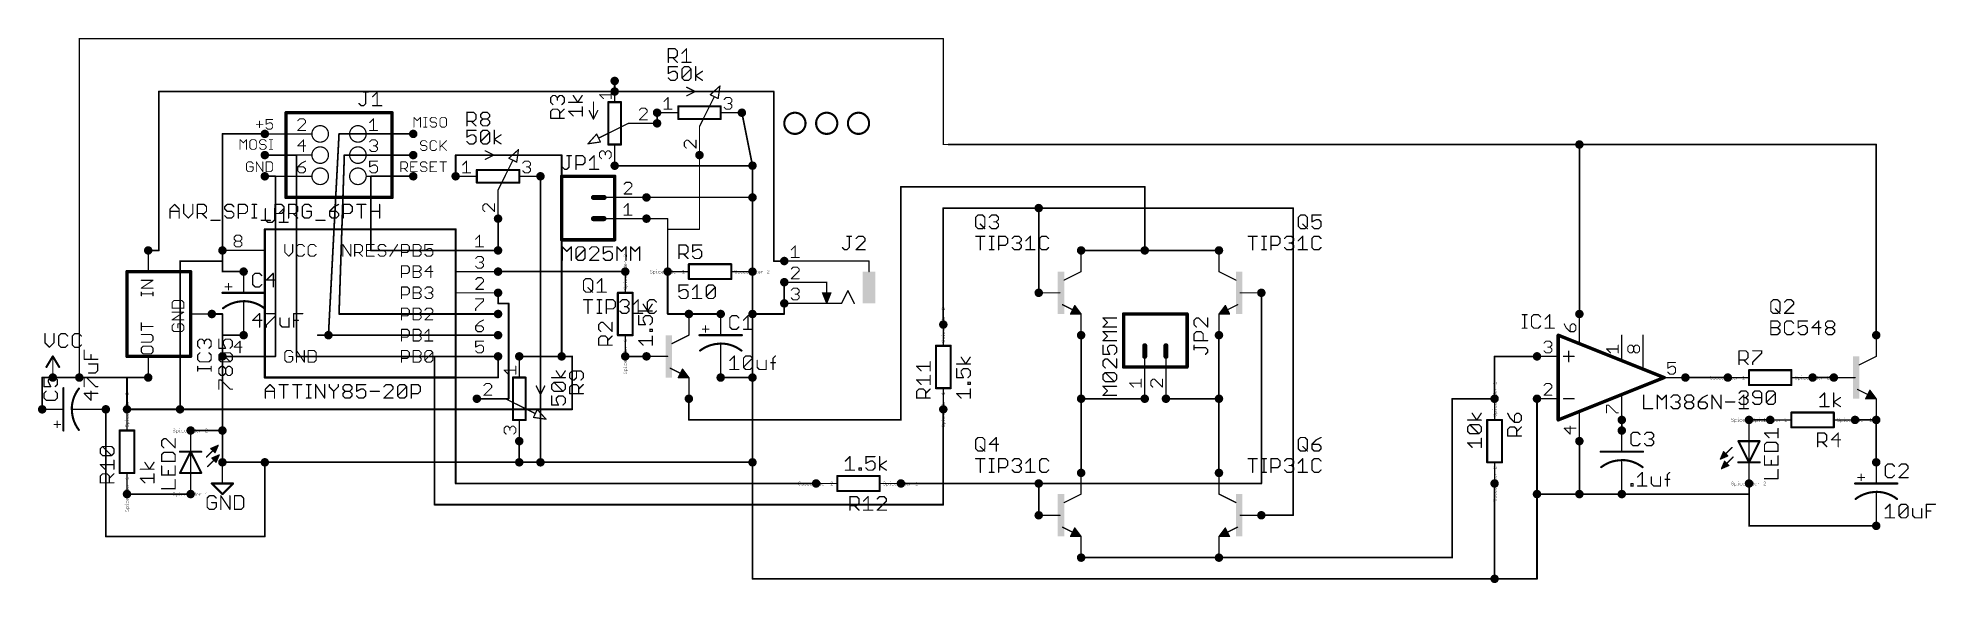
# Model space of a CAD drawing. Extents: x -22 to 205, y 41 to 107.
import ezdxf

# ---------------------------------------------------------------- set-up
doc = ezdxf.new("R2010")
doc.units = 0
for name, color, linetype in [('91', 94, 'CONTINUOUS'), ('94', 14, 'CONTINUOUS'), ('95', 251, 'CONTINUOUS'), ('96', 251, 'CONTINUOUS'), ('99', 214, 'CONTINUOUS')]:
    doc.layers.add(name, color=color, linetype=linetype)

# ---------------------------------------------------------------- blocks, each defined once
blk = doc.blocks.new('RECT')
blk.add_solid([(-0.5, -0.5), (0.5, -0.5), (-0.5, 0.5), (0.5, 0.5)])

msp = doc.modelspace()

# ---------------------------------------------------------------- linework, layer by layer
at = {"layer": '91'}
for points, const_width in [([(86.36, 106.68), (-17.145, 106.68)], 0.1524), ([(-17.145, 106.68), (-17.145, 66.04)], 0.1524), ([(86.36, 93.98), (86.36, 106.68)], 0.1524), ([(-7.62, 100.33), (46.99, 100.33)], 0.2032), ([(-7.62, 81.28), (-7.62, 100.33)], 0.2032), ([(46.99, 101.6), (46.99, 100.33)], 0.2032), ([(46.99, 100.33), (66.04, 100.33)], 0.2032), ([(66.04, 80.01), (66.04, 100.33)], 0.2032), ([(52.07, 96.52), (52.07, 97.79)], 0.2032), ([(63.5, 91.44), (62.23, 97.79)], 0.2032), ([(0, 81.28), (0, 95.25)], 0.2032), ([(0, 95.25), (5.08, 95.25)], 0.2032), ([(12.7, 71.12), (13.97, 95.25)], 0.2032), ([(13.97, 95.25), (22.86, 95.25)], 0.2032), ([(86.995, 93.98), (86.36, 93.98)], 0.1524), ([(86.995, 93.98), (162.56, 93.98)], 0.2032), ([(162.56, 93.98), (162.56, 73.66)], 0.2032), ([(198.12, 93.98), (162.56, 93.98)], 0.2032), ([(198.12, 71.12), (198.12, 93.98)], 0.2032), ([(8.89, 92.71), (5.08, 92.71)], 0.2032), ([(8.89, 68.58), (8.89, 92.71)], 0.2032), ([(13.97, 73.66), (14.605, 92.71)], 0.2032), ([(14.605, 92.71), (22.86, 92.71)], 0.2032), ([(40.64, 92.71), (27.94, 92.71)], 0.2032), ([(27.94, 92.71), (27.94, 90.17)], 0.2032), ([(40.64, 68.58), (40.64, 92.71)], 0.2032), ([(46.99, 91.44), (63.5, 91.44)], 0.2032), ([(57.15, 92.71), (57.15, 83.82)], 0.1524), ([(63.5, 87.63), (63.5, 91.44)], 0.2032), ([(5.08, 90.17), (6.35, 90.17)], 0.2032), ([(6.35, 90.17), (6.35, 68.58)], 0.2032), ([(17.78, 81.28), (17.78, 90.17)], 0.2032), ([(17.78, 90.17), (22.86, 90.17)], 0.2032), ([(38.1, 55.88), (38.1, 90.17)], 0.2032), ([(110.49, 88.9), (81.28, 88.9)], 0.2032), ([(81.28, 88.9), (81.28, 60.96)], 0.2032), ([(110.49, 81.28), (110.49, 88.9)], 0.2032), ([(50.8, 87.63), (63.5, 87.63)], 0.1524), ([(63.5, 78.74), (63.5, 87.63)], 0.2032), ([(97.79, 86.36), (86.36, 86.36)], 0.2032), ([(86.36, 72.39), (86.36, 86.36)], 0.2032), ([(128.27, 86.36), (97.79, 86.36)], 0.2032), ([(97.79, 76.2), (97.79, 86.36)], 0.2032), ([(128.27, 49.53), (128.27, 86.36)], 0.2032), ([(33.02, 85.09), (33.02, 81.28)], 0.2032), ([(50.8, 85.09), (53.34, 85.09)], 0.1524), ([(53.34, 85.09), (53.34, 78.74)], 0.1524), ([(57.15, 83.82), (53.34, 83.82)], 0.1524), ([(53.34, 83.82), (53.34, 78.74)], 0.1524), ([(-8.89, 81.28), (-7.62, 81.28)], 0.2032), ([(-5.08, 62.23), (-5.08, 80.01)], 0.2032), ([(-5.08, 80.01), (0, 80.01)], 0.2032), ([(0, 78.74), (0, 81.28)], 0.2032), ([(0, 80.01), (0, 81.28)], 0.2032), ([(33.02, 81.28), (17.78, 81.28)], 0.2032), ([(67.31, 80.01), (66.04, 80.01)], 0.2032), ([(110.49, 81.28), (102.87, 81.28)], 0.2032), ([(119.38, 81.28), (110.49, 81.28)], 0.2032), ([(2.54, 78.74), (0, 78.74)], 0.2032), ([(48.26, 78.74), (33.02, 78.74)], 0.2032), ([(53.34, 78.74), (53.34, 73.66)], 0.2032), ([(63.5, 78.74), (63.5, 73.66)], 0.2032), ([(67.31, 74.93), (67.31, 77.47)], 0.2032), ([(33.02, 74.93), (33.02, 76.2)], 0.2032), ([(124.46, 76.2), (124.46, 53.34)], 0.2032), ([(-1.27, 73.66), (0, 73.66)], 0.2032), ([(0, 73.66), (0, 68.58)], 0.2032), ([(33.02, 73.66), (13.97, 73.66)], 0.2032), ([(34.29, 74.93), (33.02, 74.93)], 0.2032), ([(34.29, 63.5), (34.29, 74.93)], 0.2032), ([(53.34, 73.66), (55.88, 73.66)], 0.2032), ([(55.88, 73.66), (59.69, 73.66)], 0.2032), ([(63.5, 73.66), (63.5, 66.04)], 0.2032), ([(63.5, 73.66), (67.31, 73.66)], 0.2032), ([(67.31, 73.66), (67.31, 74.93)], 0.2032), ([(2.54, 71.12), (0, 71.12)], 0.2032), ([(0, 71.12), (0, 68.58)], 0.2032), ([(11.43, 71.12), (12.7, 71.12)], 0.2032), ([(33.02, 71.12), (12.7, 71.12)], 0.2032), ([(102.87, 71.12), (102.87, 63.5)], 0.2032), ([(119.38, 63.5), (119.38, 71.12)], 0.2032), ([(0, 68.58), (0, 59.69)], 0.2032), ([(6.35, 68.58), (0, 68.58)], 0.2032), ([(33.02, 68.58), (8.89, 68.58)], 0.2032), ([(33.02, 68.58), (25.4, 68.58)], 0.2032), ([(25.4, 68.58), (25.4, 50.8)], 0.2032), ([(33.02, 66.04), (33.02, 68.58)], 0.2032), ([(35.56, 68.58), (40.64, 68.58)], 0.2032), ([(41.91, 68.58), (40.64, 68.58)], 0.2032), ([(41.91, 62.23), (41.91, 68.58)], 0.2032), ([(48.26, 68.58), (50.8, 68.58)], 0.2032), ([(152.4, 63.5), (152.4, 68.58)], 0.2032), ([(152.4, 68.58), (157.48, 68.58)], 0.2032), ([(-20.32, 66.04), (-21.59, 66.04)], 0.2032), ([(-21.59, 66.04), (-21.59, 62.23)], 0.2032), ([(-20.32, 66.04), (-17.145, 66.04)], 0.2032), ([(-17.145, 66.04), (-8.89, 66.04)], 0.2032), ([(-8.89, 66.04), (-11.43, 66.04)], 0.2032), ([(-11.43, 66.04), (-11.43, 62.23)], 0.2032), ([(27.94, 53.34), (27.94, 66.04)], 0.2032), ([(27.94, 66.04), (33.02, 66.04)], 0.2032), ([(59.69, 66.04), (63.5, 66.04)], 0.2032), ([(63.5, 66.04), (63.5, 55.88)], 0.2032), ([(175.26, 66.04), (180.34, 66.04)], 0.2032), ([(190.5, 66.04), (193.04, 66.04)], 0.2032), ([(-13.97, 62.23), (-13.97, 46.99)], 0.2032), ([(-11.43, 62.23), (-5.08, 62.23)], 0.2032), ([(-5.08, 62.23), (41.91, 62.23)], 0.2032), ([(30.48, 63.5), (34.29, 63.5)], 0.2032), ([(55.88, 60.96), (55.88, 63.5)], 0.2032), ([(86.36, 62.23), (86.36, 50.8)], 0.2032), ([(102.87, 63.5), (102.87, 54.61)], 0.2032), ([(110.49, 63.5), (102.87, 63.5)], 0.2032), ([(113.03, 63.5), (119.38, 63.5)], 0.2032), ([(119.38, 54.61), (119.38, 63.5)], 0.2032), ([(147.32, 44.45), (147.32, 63.5)], 0.2032), ([(147.32, 63.5), (152.4, 63.5)], 0.2032), ([(157.48, 63.5), (157.48, 52.07)], 0.2032), ([(-3.81, 59.69), (0, 59.69)], 0.2032), ([(0, 59.69), (0, 55.88)], 0.2032), ([(81.28, 60.96), (55.88, 60.96)], 0.2032), ([(167.64, 59.69), (167.64, 60.96)], 0.2032), ([(182.88, 60.96), (185.42, 60.96)], 0.2032), ([(195.58, 60.96), (198.12, 60.96)], 0.2032), ([(198.12, 55.88), (198.12, 60.96)], 0.2032), ([(35.56, 58.42), (35.56, 55.88)], 0.2032), ([(162.56, 58.42), (162.56, 52.07)], 0.2032), ([(0, 55.88), (5.08, 55.88)], 0.2032), ([(5.08, 55.88), (35.56, 55.88)], 0.2032), ([(5.08, 46.99), (5.08, 55.88)], 0.2032), ([(35.56, 55.88), (38.1, 55.88)], 0.2032), ([(38.1, 55.88), (63.5, 55.88)], 0.2032), ([(63.5, 55.88), (63.5, 41.91)], 0.2032), ([(71.12, 53.34), (27.94, 53.34)], 0.2032), ([(97.79, 53.34), (81.28, 53.34)], 0.2032), ([(124.46, 53.34), (97.79, 53.34)], 0.2032), ([(97.79, 49.53), (97.79, 53.34)], 0.2032), ([(152.4, 53.34), (152.4, 41.91)], 0.2032), ([(182.88, 48.26), (182.88, 53.34)], 0.2032), ([(182.88, 52.07), (182.88, 53.34)], 0.2032), ([(-11.43, 52.07), (-3.81, 52.07)], 0.2032), ([(25.4, 50.8), (86.36, 50.8)], 0.2032), ([(162.56, 52.07), (157.48, 52.07)], 0.2032), ([(157.48, 52.07), (157.48, 41.91)], 0.2032), ([(167.64, 52.07), (162.56, 52.07)], 0.2032), ([(167.64, 52.07), (182.88, 52.07)], 0.2032), ([(124.46, 49.53), (128.27, 49.53)], 0.2032), ([(198.12, 48.26), (182.88, 48.26)], 0.2032), ([(-13.97, 46.99), (5.08, 46.99)], 0.2032), ([(102.87, 44.45), (119.38, 44.45)], 0.2032), ([(119.38, 44.45), (147.32, 44.45)], 0.2032), ([(152.4, 41.91), (63.5, 41.91)], 0.2032), ([(157.48, 41.91), (152.4, 41.91)], 0.2032)]:
    msp.add_lwpolyline(points, dxfattribs=dict(at, const_width=const_width))
for points, const_width in [([(-17.145, 106.7181, 1), (-17.145, 106.6419)], 0.0762), ([(-17.1069, 106.68, 1), (-17.1831, 106.68)], 0.0762), ([(86.3981, 106.68, 1), (86.3219, 106.68)], 0.0762), ([(86.36, 106.6419, 1), (86.36, 106.7181)], 0.0762), ([(-7.62, 100.3808, 1), (-7.62, 100.2792)], 0.1016), ([(-7.5692, 100.33, 1), (-7.6708, 100.33)], 0.1016), ([(46.99, 101.346, 1), (46.99, 101.854, 1), (46.99, 101.346)], 0.508), ([(46.99, 100.076, 1), (46.99, 100.584, 1), (46.99, 100.076)], 0.508), ([(47.0408, 101.6, 1), (46.9392, 101.6)], 0.1016), ([(46.99, 100.3808, 1), (46.99, 100.2792)], 0.1016), ([(46.9392, 100.33, 1), (47.0408, 100.33)], 0.1016), ([(46.99, 100.2792, 1), (46.99, 100.3808)], 0.1016), ([(66.0908, 100.33, 1), (65.9892, 100.33)], 0.1016), ([(66.04, 100.2792, 1), (66.04, 100.3808)], 0.1016), ([(52.07, 97.536, 1), (52.07, 98.044, 1), (52.07, 97.536)], 0.508), ([(52.1208, 97.79, 1), (52.0192, 97.79)], 0.1016), ([(62.23, 97.536, 1), (62.23, 98.044, 1), (62.23, 97.536)], 0.508), ([(62.2798, 97.8, 1), (62.1802, 97.78)], 0.1016), ([(5.08, 94.996, 1), (5.08, 95.504, 1), (5.08, 94.996)], 0.508), ([(22.86, 94.996, 1), (22.86, 95.504, 1), (22.86, 94.996)], 0.508), ([(52.07, 96.266, 1), (52.07, 96.774, 1), (52.07, 96.266)], 0.508), ([(52.0192, 96.52, 1), (52.1208, 96.52)], 0.1016), ([(0.0508, 95.25, 1), (-0.0508, 95.25)], 0.1016), ([(0, 95.3008, 1), (0, 95.1992)], 0.1016), ([(5.08, 95.1992, 1), (5.08, 95.3008)], 0.1016), ([(13.97, 95.3008, 1), (13.97, 95.1992)], 0.1016), ([(14.0207, 95.2473, 1), (13.9193, 95.2527)], 0.1016), ([(22.86, 95.1992, 1), (22.86, 95.3008)], 0.1016), ([(86.36, 94.0181, 1), (86.36, 93.9419)], 0.0762), ([(86.3219, 93.98, 1), (86.3981, 93.98)], 0.0762), ([(86.995, 94.0308, 1), (86.995, 93.9292)], 0.1016), ([(86.995, 93.9419, 1), (86.995, 94.0181)], 0.0762), ([(162.56, 93.726, 1), (162.56, 94.234, 1), (162.56, 93.726)], 0.508), ([(162.6108, 93.98, 1), (162.5092, 93.98)], 0.1016), ([(162.56, 94.0308, 1), (162.56, 93.9292)], 0.1016), ([(162.56, 93.9292, 1), (162.56, 94.0308)], 0.1016), ([(198.1708, 93.98, 1), (198.0692, 93.98)], 0.1016), ([(198.12, 93.9292, 1), (198.12, 94.0308)], 0.1016), ([(5.08, 92.456, 1), (5.08, 92.964, 1), (5.08, 92.456)], 0.508), ([(5.08, 92.7608, 1), (5.08, 92.6592)], 0.1016), ([(8.9408, 92.71, 1), (8.8392, 92.71)], 0.1016), ([(8.89, 92.6592, 1), (8.89, 92.7608)], 0.1016), ([(14.6558, 92.7083, 1), (14.5542, 92.7117)], 0.1016), ([(14.605, 92.7608, 1), (14.605, 92.6592)], 0.1016), ([(22.86, 92.456, 1), (22.86, 92.964, 1), (22.86, 92.456)], 0.508), ([(22.86, 92.6592, 1), (22.86, 92.7608)], 0.1016), ([(27.94, 92.7608, 1), (27.94, 92.6592)], 0.1016), ([(27.9908, 92.71, 1), (27.8892, 92.71)], 0.1016), ([(40.6908, 92.71, 1), (40.5892, 92.71)], 0.1016), ([(40.64, 92.6592, 1), (40.64, 92.7608)], 0.1016), ([(46.99, 91.186, 1), (46.99, 91.694, 1), (46.99, 91.186)], 0.508), ([(46.99, 91.4908, 1), (46.99, 91.3892)], 0.1016), ([(57.15, 92.456, 1), (57.15, 92.964, 1), (57.15, 92.456)], 0.508), ([(57.1881, 92.71, 1), (57.1119, 92.71)], 0.0762), ([(63.5, 91.186, 1), (63.5, 91.694, 1), (63.5, 91.186)], 0.508), ([(63.5508, 91.44, 1), (63.4492, 91.44)], 0.1016), ([(63.4502, 91.43, 1), (63.5498, 91.45)], 0.1016), ([(63.5, 91.3892, 1), (63.5, 91.4908)], 0.1016), ([(5.08, 89.916, 1), (5.08, 90.424, 1), (5.08, 89.916)], 0.508), ([(5.08, 90.2208, 1), (5.08, 90.1192)], 0.1016), ([(6.4008, 90.17, 1), (6.2992, 90.17)], 0.1016), ([(6.35, 90.1192, 1), (6.35, 90.2208)], 0.1016), ([(17.8308, 90.17, 1), (17.7292, 90.17)], 0.1016), ([(17.78, 90.2208, 1), (17.78, 90.1192)], 0.1016), ([(22.86, 89.916, 1), (22.86, 90.424, 1), (22.86, 89.916)], 0.508), ([(22.86, 90.1192, 1), (22.86, 90.2208)], 0.1016), ([(27.94, 89.916, 1), (27.94, 90.424, 1), (27.94, 89.916)], 0.508), ([(27.8892, 90.17, 1), (27.9908, 90.17)], 0.1016), ([(38.1, 89.916, 1), (38.1, 90.424, 1), (38.1, 89.916)], 0.508), ([(38.1508, 90.17, 1), (38.0492, 90.17)], 0.1016), ([(81.28, 88.9508, 1), (81.28, 88.8492)], 0.1016), ([(81.3308, 88.9, 1), (81.2292, 88.9)], 0.1016), ([(110.5408, 88.9, 1), (110.4392, 88.9)], 0.1016), ([(110.49, 88.8492, 1), (110.49, 88.9508)], 0.1016), ([(50.8, 87.376, 1), (50.8, 87.884, 1), (50.8, 87.376)], 0.508), ([(50.8, 87.6681, 1), (50.8, 87.5919)], 0.0762), ([(63.5, 87.376, 1), (63.5, 87.884, 1), (63.5, 87.376)], 0.508), ([(63.5508, 87.63, 1), (63.4492, 87.63)], 0.1016), ([(63.4492, 87.63, 1), (63.5508, 87.63)], 0.1016), ([(63.5, 87.5919, 1), (63.5, 87.6681)], 0.0762), ([(86.36, 86.4108, 1), (86.36, 86.3092)], 0.1016), ([(86.4108, 86.36, 1), (86.3092, 86.36)], 0.1016), ([(97.79, 86.106, 1), (97.79, 86.614, 1), (97.79, 86.106)], 0.508), ([(97.79, 86.4108, 1), (97.79, 86.3092)], 0.1016), ([(97.8408, 86.36, 1), (97.7392, 86.36)], 0.1016), ([(97.79, 86.3092, 1), (97.79, 86.4108)], 0.1016), ([(128.3208, 86.36, 1), (128.2192, 86.36)], 0.1016), ([(128.27, 86.3092, 1), (128.27, 86.4108)], 0.1016), ([(33.02, 84.836, 1), (33.02, 85.344, 1), (33.02, 84.836)], 0.508), ([(33.0708, 85.09, 1), (32.9692, 85.09)], 0.1016), ([(50.8, 84.836, 1), (50.8, 85.344, 1), (50.8, 84.836)], 0.508), ([(50.8, 85.1281, 1), (50.8, 85.0519)], 0.0762), ([(53.3781, 85.09, 1), (53.3019, 85.09)], 0.0762), ([(53.34, 85.0519, 1), (53.34, 85.1281)], 0.0762), ([(53.34, 83.8581, 1), (53.34, 83.7819)], 0.0762), ([(53.3781, 83.82, 1), (53.3019, 83.82)], 0.0762), ([(57.1119, 83.82, 1), (57.1881, 83.82)], 0.0762), ([(57.15, 83.7819, 1), (57.15, 83.8581)], 0.0762), ([(-8.89, 81.026, 1), (-8.89, 81.534, 1), (-8.89, 81.026)], 0.508), ([(-8.89, 81.3308, 1), (-8.89, 81.2292)], 0.1016), ([(-7.6708, 81.28, 1), (-7.5692, 81.28)], 0.1016), ([(-7.62, 81.2292, 1), (-7.62, 81.3308)], 0.1016), ([(-5.0292, 80.01, 1), (-5.1308, 80.01)], 0.1016), ([(-5.08, 80.0608, 1), (-5.08, 79.9592)], 0.1016), ([(0, 81.026, 1), (0, 81.534, 1), (0, 81.026)], 0.508), ([(0.0508, 81.28, 1), (-0.0508, 81.28)], 0.1016), ([(0.0508, 81.28, 1), (-0.0508, 81.28)], 0.1016), ([(-0.0508, 81.28, 1), (0.0508, 81.28)], 0.1016), ([(-0.0508, 80.01, 1), (0.0508, 80.01)], 0.1016), ([(0, 79.9592, 1), (0, 80.0608)], 0.1016), ([(17.78, 81.3308, 1), (17.78, 81.2292)], 0.1016), ([(17.7292, 81.28, 1), (17.8308, 81.28)], 0.1016), ([(33.02, 81.026, 1), (33.02, 81.534, 1), (33.02, 81.026)], 0.508), ([(32.9692, 81.28, 1), (33.0708, 81.28)], 0.1016), ([(33.02, 81.2292, 1), (33.02, 81.3308)], 0.1016), ([(66.04, 80.0608, 1), (66.04, 79.9592)], 0.1016), ([(65.9892, 80.01, 1), (66.0908, 80.01)], 0.1016), ([(67.31, 79.756, 1), (67.31, 80.264, 1), (67.31, 79.756)], 0.508), ([(67.31, 79.9592, 1), (67.31, 80.0608)], 0.1016), ([(102.87, 81.026, 1), (102.87, 81.534, 1), (102.87, 81.026)], 0.508), ([(102.87, 81.3308, 1), (102.87, 81.2292)], 0.1016), ([(110.49, 81.026, 1), (110.49, 81.534, 1), (110.49, 81.026)], 0.508), ([(110.49, 81.3308, 1), (110.49, 81.2292)], 0.1016), ([(110.4392, 81.28, 1), (110.5408, 81.28)], 0.1016), ([(110.49, 81.2292, 1), (110.49, 81.3308)], 0.1016), ([(119.38, 81.026, 1), (119.38, 81.534, 1), (119.38, 81.026)], 0.508), ([(119.38, 81.2292, 1), (119.38, 81.3308)], 0.1016), ([(0, 78.7908, 1), (0, 78.6892)], 0.1016), ([(-0.0508, 78.74, 1), (0.0508, 78.74)], 0.1016), ([(2.54, 78.486, 1), (2.54, 78.994, 1), (2.54, 78.486)], 0.508), ([(2.54, 78.6892, 1), (2.54, 78.7908)], 0.1016), ([(33.02, 78.486, 1), (33.02, 78.994, 1), (33.02, 78.486)], 0.508), ([(33.02, 78.7908, 1), (33.02, 78.6892)], 0.1016), ([(48.26, 78.486, 1), (48.26, 78.994, 1), (48.26, 78.486)], 0.508), ([(48.26, 78.6892, 1), (48.26, 78.7908)], 0.1016), ([(53.34, 78.486, 1), (53.34, 78.994, 1), (53.34, 78.486)], 0.508), ([(53.3908, 78.74, 1), (53.2892, 78.74)], 0.1016), ([(53.3019, 78.74, 1), (53.3781, 78.74)], 0.0762), ([(53.3019, 78.74, 1), (53.3781, 78.74)], 0.0762), ([(63.5, 78.486, 1), (63.5, 78.994, 1), (63.5, 78.486)], 0.508), ([(63.5508, 78.74, 1), (63.4492, 78.74)], 0.1016), ([(63.4492, 78.74, 1), (63.5508, 78.74)], 0.1016), ([(67.31, 77.216, 1), (67.31, 77.724, 1), (67.31, 77.216)], 0.508), ([(67.3608, 77.47, 1), (67.2592, 77.47)], 0.1016), ([(33.02, 75.946, 1), (33.02, 76.454, 1), (33.02, 75.946)], 0.508), ([(33.0708, 76.2, 1), (32.9692, 76.2)], 0.1016), ([(67.31, 74.676, 1), (67.31, 75.184, 1), (67.31, 74.676)], 0.508), ([(97.79, 75.946, 1), (97.79, 76.454, 1), (97.79, 75.946)], 0.508), ([(97.7392, 76.2, 1), (97.8408, 76.2)], 0.1016), ([(124.46, 75.946, 1), (124.46, 76.454, 1), (124.46, 75.946)], 0.508), ([(124.5108, 76.2, 1), (124.4092, 76.2)], 0.1016), ([(-1.27, 73.406, 1), (-1.27, 73.914, 1), (-1.27, 73.406)], 0.508), ([(-1.27, 73.7108, 1), (-1.27, 73.6092)], 0.1016), ([(0.0508, 73.66, 1), (-0.0508, 73.66)], 0.1016), ([(0, 73.6092, 1), (0, 73.7108)], 0.1016), ([(13.97, 73.7108, 1), (13.97, 73.6092)], 0.1016), ([(13.9192, 73.6617, 1), (14.0208, 73.6583)], 0.1016), ([(33.02, 73.406, 1), (33.02, 73.914, 1), (33.02, 73.406)], 0.508), ([(33.02, 74.9808, 1), (33.02, 74.8792)], 0.1016), ([(32.9692, 74.93, 1), (33.0708, 74.93)], 0.1016), ([(33.02, 73.6092, 1), (33.02, 73.7108)], 0.1016), ([(34.3408, 74.93, 1), (34.2392, 74.93)], 0.1016), ([(34.29, 74.8792, 1), (34.29, 74.9808)], 0.1016), ([(53.34, 73.7108, 1), (53.34, 73.6092)], 0.1016), ([(53.2892, 73.66, 1), (53.3908, 73.66)], 0.1016), ([(55.88, 73.406, 1), (55.88, 73.914, 1), (55.88, 73.406)], 0.508), ([(55.88, 73.7108, 1), (55.88, 73.6092)], 0.1016), ([(55.88, 73.6092, 1), (55.88, 73.7108)], 0.1016), ([(59.69, 73.406, 1), (59.69, 73.914, 1), (59.69, 73.406)], 0.508), ([(59.69, 73.6092, 1), (59.69, 73.7108)], 0.1016), ([(63.5, 73.406, 1), (63.5, 73.914, 1), (63.5, 73.406)], 0.508), ([(63.5508, 73.66, 1), (63.4492, 73.66)], 0.1016), ([(63.5, 73.7108, 1), (63.5, 73.6092)], 0.1016), ([(63.4492, 73.66, 1), (63.5508, 73.66)], 0.1016), ([(67.3608, 74.93, 1), (67.2592, 74.93)], 0.1016), ([(67.2592, 74.93, 1), (67.3608, 74.93)], 0.1016), ([(67.2592, 73.66, 1), (67.3608, 73.66)], 0.1016), ([(67.31, 73.6092, 1), (67.31, 73.7108)], 0.1016), ([(86.36, 72.136, 1), (86.36, 72.644, 1), (86.36, 72.136)], 0.508), ([(162.56, 73.406, 1), (162.56, 73.914, 1), (162.56, 73.406)], 0.508), ([(162.5092, 73.66, 1), (162.6108, 73.66)], 0.1016), ([(0, 71.1708, 1), (0, 71.0692)], 0.1016), ([(0.0508, 71.12, 1), (-0.0508, 71.12)], 0.1016), ([(2.54, 70.866, 1), (2.54, 71.374, 1), (2.54, 70.866)], 0.508), ([(2.54, 71.0692, 1), (2.54, 71.1708)], 0.1016), ([(11.43, 71.1708, 1), (11.43, 71.0692)], 0.1016), ([(12.7, 70.866, 1), (12.7, 71.374, 1), (12.7, 70.866)], 0.508), ([(12.7, 71.1708, 1), (12.7, 71.0692)], 0.1016), ([(12.6493, 71.1227, 1), (12.7507, 71.1173)], 0.1016), ([(12.7, 71.0692, 1), (12.7, 71.1708)], 0.1016), ([(33.02, 70.866, 1), (33.02, 71.374, 1), (33.02, 70.866)], 0.508), ([(33.02, 71.0692, 1), (33.02, 71.1708)], 0.1016), ([(86.3092, 72.39, 1), (86.4108, 72.39)], 0.1016), ([(102.87, 70.866, 1), (102.87, 71.374, 1), (102.87, 70.866)], 0.508), ([(102.9208, 71.12, 1), (102.8192, 71.12)], 0.1016), ([(119.38, 70.866, 1), (119.38, 71.374, 1), (119.38, 70.866)], 0.508), ([(119.4308, 71.12, 1), (119.3292, 71.12)], 0.1016), ([(198.12, 70.866, 1), (198.12, 71.374, 1), (198.12, 70.866)], 0.508), ([(198.0692, 71.12, 1), (198.1708, 71.12)], 0.1016), ([(0, 68.326, 1), (0, 68.834, 1), (0, 68.326)], 0.508), ([(0.0508, 68.58, 1), (-0.0508, 68.58)], 0.1016), ([(0, 68.6308, 1), (0, 68.5292)], 0.1016), ([(-0.0508, 68.58, 1), (0.0508, 68.58)], 0.1016), ([(-0.0508, 68.58, 1), (0.0508, 68.58)], 0.1016), ([(6.2992, 68.58, 1), (6.4008, 68.58)], 0.1016), ([(6.35, 68.5292, 1), (6.35, 68.6308)], 0.1016), ([(8.89, 68.6308, 1), (8.89, 68.5292)], 0.1016), ([(8.8392, 68.58, 1), (8.9408, 68.58)], 0.1016), ([(25.4, 68.6308, 1), (25.4, 68.5292)], 0.1016), ([(25.4508, 68.58, 1), (25.3492, 68.58)], 0.1016), ([(33.02, 68.326, 1), (33.02, 68.834, 1), (33.02, 68.326)], 0.508), ([(33.0708, 68.58, 1), (32.9692, 68.58)], 0.1016), ([(33.02, 68.5292, 1), (33.02, 68.6308)], 0.1016), ([(33.02, 68.5292, 1), (33.02, 68.6308)], 0.1016), ([(35.56, 68.326, 1), (35.56, 68.834, 1), (35.56, 68.326)], 0.508), ([(35.56, 68.6308, 1), (35.56, 68.5292)], 0.1016), ([(40.64, 68.326, 1), (40.64, 68.834, 1), (40.64, 68.326)], 0.508), ([(40.64, 68.6308, 1), (40.64, 68.5292)], 0.1016), ([(40.5892, 68.58, 1), (40.6908, 68.58)], 0.1016), ([(40.64, 68.5292, 1), (40.64, 68.6308)], 0.1016), ([(41.9608, 68.58, 1), (41.8592, 68.58)], 0.1016), ([(41.91, 68.5292, 1), (41.91, 68.6308)], 0.1016), ([(48.26, 68.326, 1), (48.26, 68.834, 1), (48.26, 68.326)], 0.508), ([(48.26, 68.6308, 1), (48.26, 68.5292)], 0.1016), ([(50.8, 68.326, 1), (50.8, 68.834, 1), (50.8, 68.326)], 0.508), ([(50.8, 68.5292, 1), (50.8, 68.6308)], 0.1016), ([(152.4508, 68.58, 1), (152.3492, 68.58)], 0.1016), ([(152.4, 68.6308, 1), (152.4, 68.5292)], 0.1016), ([(157.48, 68.326, 1), (157.48, 68.834, 1), (157.48, 68.326)], 0.508), ([(157.48, 68.5292, 1), (157.48, 68.6308)], 0.1016), ([(-21.59, 66.0908, 1), (-21.59, 65.9892)], 0.1016), ([(-21.5392, 66.04, 1), (-21.6408, 66.04)], 0.1016), ([(-20.32, 65.786, 1), (-20.32, 66.294, 1), (-20.32, 65.786)], 0.508), ([(-20.32, 66.0908, 1), (-20.32, 65.9892)], 0.1016), ([(-20.32, 65.9892, 1), (-20.32, 66.0908)], 0.1016), ([(-17.145, 65.786, 1), (-17.145, 66.294, 1), (-17.145, 65.786)], 0.508), ([(-17.145, 66.0908, 1), (-17.145, 65.9892)], 0.1016), ([(-17.1831, 66.04, 1), (-17.1069, 66.04)], 0.0762), ([(-17.145, 65.9892, 1), (-17.145, 66.0908)], 0.1016), ([(-11.43, 66.0908, 1), (-11.43, 65.9892)], 0.1016), ([(-11.3792, 66.04, 1), (-11.4808, 66.04)], 0.1016), ([(-8.89, 65.786, 1), (-8.89, 66.294, 1), (-8.89, 65.786)], 0.508), ([(-8.89, 65.9892, 1), (-8.89, 66.0908)], 0.1016), ([(-8.89, 65.9892, 1), (-8.89, 66.0908)], 0.1016), ([(27.9908, 66.04, 1), (27.8892, 66.04)], 0.1016), ([(27.94, 66.0908, 1), (27.94, 65.9892)], 0.1016), ([(32.9692, 66.04, 1), (33.0708, 66.04)], 0.1016), ([(33.02, 65.9892, 1), (33.02, 66.0908)], 0.1016), ([(59.69, 65.786, 1), (59.69, 66.294, 1), (59.69, 65.786)], 0.508), ([(59.69, 66.0908, 1), (59.69, 65.9892)], 0.1016), ([(63.5, 65.786, 1), (63.5, 66.294, 1), (63.5, 65.786)], 0.508), ([(63.5508, 66.04, 1), (63.4492, 66.04)], 0.1016), ([(63.4492, 66.04, 1), (63.5508, 66.04)], 0.1016), ([(63.5, 65.9892, 1), (63.5, 66.0908)], 0.1016), ([(175.26, 65.786, 1), (175.26, 66.294, 1), (175.26, 65.786)], 0.508), ([(175.26, 66.0908, 1), (175.26, 65.9892)], 0.1016), ([(180.34, 65.786, 1), (180.34, 66.294, 1), (180.34, 65.786)], 0.508), ([(180.34, 65.9892, 1), (180.34, 66.0908)], 0.1016), ([(190.5, 65.786, 1), (190.5, 66.294, 1), (190.5, 65.786)], 0.508), ([(190.5, 66.0908, 1), (190.5, 65.9892)], 0.1016), ([(193.04, 65.786, 1), (193.04, 66.294, 1), (193.04, 65.786)], 0.508), ([(193.04, 65.9892, 1), (193.04, 66.0908)], 0.1016), ([(30.48, 63.246, 1), (30.48, 63.754, 1), (30.48, 63.246)], 0.508), ([(55.88, 63.246, 1), (55.88, 63.754, 1), (55.88, 63.246)], 0.508), ([(102.87, 63.246, 1), (102.87, 63.754, 1), (102.87, 63.246)], 0.508), ([(110.49, 63.246, 1), (110.49, 63.754, 1), (110.49, 63.246)], 0.508), ([(113.03, 63.246, 1), (113.03, 63.754, 1), (113.03, 63.246)], 0.508), ([(119.38, 63.246, 1), (119.38, 63.754, 1), (119.38, 63.246)], 0.508), ([(152.4, 63.246, 1), (152.4, 63.754, 1), (152.4, 63.246)], 0.508), ([(157.48, 63.246, 1), (157.48, 63.754, 1), (157.48, 63.246)], 0.508), ([(-21.59, 61.976, 1), (-21.59, 62.484, 1), (-21.59, 61.976)], 0.508), ([(-21.6408, 62.23, 1), (-21.5392, 62.23)], 0.1016), ([(-13.97, 61.976, 1), (-13.97, 62.484, 1), (-13.97, 61.976)], 0.508), ([(-13.9192, 62.23, 1), (-14.0208, 62.23)], 0.1016), ([(-11.43, 61.976, 1), (-11.43, 62.484, 1), (-11.43, 61.976)], 0.508), ([(-11.43, 62.2808, 1), (-11.43, 62.1792)], 0.1016), ([(-11.4808, 62.23, 1), (-11.3792, 62.23)], 0.1016), ([(-5.08, 61.976, 1), (-5.08, 62.484, 1), (-5.08, 61.976)], 0.508), ([(-5.08, 62.2808, 1), (-5.08, 62.1792)], 0.1016), ([(-5.1308, 62.23, 1), (-5.0292, 62.23)], 0.1016), ([(-5.08, 62.1792, 1), (-5.08, 62.2808)], 0.1016), ([(30.48, 63.5508, 1), (30.48, 63.4492)], 0.1016), ([(34.2392, 63.5, 1), (34.3408, 63.5)], 0.1016), ([(34.29, 63.4492, 1), (34.29, 63.5508)], 0.1016), ([(41.8592, 62.23, 1), (41.9608, 62.23)], 0.1016), ([(41.91, 62.1792, 1), (41.91, 62.2808)], 0.1016), ([(55.9308, 63.5, 1), (55.8292, 63.5)], 0.1016), ([(86.36, 61.976, 1), (86.36, 62.484, 1), (86.36, 61.976)], 0.508), ([(86.4108, 62.23, 1), (86.3092, 62.23)], 0.1016), ([(102.9208, 63.5, 1), (102.8192, 63.5)], 0.1016), ([(102.87, 63.5508, 1), (102.87, 63.4492)], 0.1016), ([(102.8192, 63.5, 1), (102.9208, 63.5)], 0.1016), ([(110.49, 63.4492, 1), (110.49, 63.5508)], 0.1016), ([(113.03, 63.5508, 1), (113.03, 63.4492)], 0.1016), ([(119.4308, 63.5, 1), (119.3292, 63.5)], 0.1016), ([(119.3292, 63.5, 1), (119.4308, 63.5)], 0.1016), ([(119.38, 63.4492, 1), (119.38, 63.5508)], 0.1016), ([(147.3708, 63.5, 1), (147.2692, 63.5)], 0.1016), ([(147.32, 63.5508, 1), (147.32, 63.4492)], 0.1016), ([(152.3492, 63.5, 1), (152.4508, 63.5)], 0.1016), ([(152.4, 63.4492, 1), (152.4, 63.5508)], 0.1016), ([(157.5308, 63.5, 1), (157.4292, 63.5)], 0.1016), ([(167.64, 60.706, 1), (167.64, 61.214, 1), (167.64, 60.706)], 0.508), ([(182.88, 60.706, 1), (182.88, 61.214, 1), (182.88, 60.706)], 0.508), ([(185.42, 60.706, 1), (185.42, 61.214, 1), (185.42, 60.706)], 0.508), ([(195.58, 60.706, 1), (195.58, 61.214, 1), (195.58, 60.706)], 0.508), ([(198.12, 60.706, 1), (198.12, 61.214, 1), (198.12, 60.706)], 0.508), ([(-3.81, 59.436, 1), (-3.81, 59.944, 1), (-3.81, 59.436)], 0.508), ([(-3.81, 59.7408, 1), (-3.81, 59.6392)], 0.1016), ([(0, 59.436, 1), (0, 59.944, 1), (0, 59.436)], 0.508), ([(0.0508, 59.69, 1), (-0.0508, 59.69)], 0.1016), ([(-0.0508, 59.69, 1), (0.0508, 59.69)], 0.1016), ([(0, 59.6392, 1), (0, 59.7408)], 0.1016), ([(55.88, 61.0108, 1), (55.88, 60.9092)], 0.1016), ([(55.8292, 60.96, 1), (55.9308, 60.96)], 0.1016), ([(81.2292, 60.96, 1), (81.3308, 60.96)], 0.1016), ([(81.28, 60.9092, 1), (81.28, 61.0108)], 0.1016), ([(167.64, 59.436, 1), (167.64, 59.944, 1), (167.64, 59.436)], 0.508), ([(167.6908, 60.96, 1), (167.5892, 60.96)], 0.1016), ([(167.5892, 59.69, 1), (167.6908, 59.69)], 0.1016), ([(182.88, 61.0108, 1), (182.88, 60.9092)], 0.1016), ([(185.42, 60.9092, 1), (185.42, 61.0108)], 0.1016), ([(195.58, 61.0108, 1), (195.58, 60.9092)], 0.1016), ([(198.1708, 60.96, 1), (198.0692, 60.96)], 0.1016), ([(198.12, 60.9092, 1), (198.12, 61.0108)], 0.1016), ([(35.56, 58.166, 1), (35.56, 58.674, 1), (35.56, 58.166)], 0.508), ([(35.6108, 58.42, 1), (35.5092, 58.42)], 0.1016), ([(162.56, 58.166, 1), (162.56, 58.674, 1), (162.56, 58.166)], 0.508), ([(162.6108, 58.42, 1), (162.5092, 58.42)], 0.1016), ([(0, 55.626, 1), (0, 56.134, 1), (0, 55.626)], 0.508), ([(0, 55.9308, 1), (0, 55.8292)], 0.1016), ([(-0.0508, 55.88, 1), (0.0508, 55.88)], 0.1016), ([(5.08, 55.626, 1), (5.08, 56.134, 1), (5.08, 55.626)], 0.508), ([(5.08, 55.9308, 1), (5.08, 55.8292)], 0.1016), ([(5.1308, 55.88, 1), (5.0292, 55.88)], 0.1016), ([(5.08, 55.8292, 1), (5.08, 55.9308)], 0.1016), ([(35.56, 55.626, 1), (35.56, 56.134, 1), (35.56, 55.626)], 0.508), ([(35.56, 55.9308, 1), (35.56, 55.8292)], 0.1016), ([(35.5092, 55.88, 1), (35.6108, 55.88)], 0.1016), ([(35.56, 55.8292, 1), (35.56, 55.9308)], 0.1016), ([(38.1, 55.626, 1), (38.1, 56.134, 1), (38.1, 55.626)], 0.508), ([(38.1, 55.9308, 1), (38.1, 55.8292)], 0.1016), ([(38.0492, 55.88, 1), (38.1508, 55.88)], 0.1016), ([(38.1, 55.8292, 1), (38.1, 55.9308)], 0.1016), ([(63.5, 55.626, 1), (63.5, 56.134, 1), (63.5, 55.626)], 0.508), ([(63.5508, 55.88, 1), (63.4492, 55.88)], 0.1016), ([(63.4492, 55.88, 1), (63.5508, 55.88)], 0.1016), ([(63.5, 55.8292, 1), (63.5, 55.9308)], 0.1016), ([(102.87, 54.356, 1), (102.87, 54.864, 1), (102.87, 54.356)], 0.508), ([(102.8192, 54.61, 1), (102.9208, 54.61)], 0.1016), ([(119.38, 54.356, 1), (119.38, 54.864, 1), (119.38, 54.356)], 0.508), ([(119.3292, 54.61, 1), (119.4308, 54.61)], 0.1016), ([(198.12, 55.626, 1), (198.12, 56.134, 1), (198.12, 55.626)], 0.508), ([(198.0692, 55.88, 1), (198.1708, 55.88)], 0.1016), ([(-11.43, 51.816, 1), (-11.43, 52.324, 1), (-11.43, 51.816)], 0.508), ([(-3.81, 51.816, 1), (-3.81, 52.324, 1), (-3.81, 51.816)], 0.508), ([(27.94, 53.3908, 1), (27.94, 53.2892)], 0.1016), ([(27.8892, 53.34, 1), (27.9908, 53.34)], 0.1016), ([(71.12, 53.086, 1), (71.12, 53.594, 1), (71.12, 53.086)], 0.508), ([(71.12, 53.2892, 1), (71.12, 53.3908)], 0.1016), ([(81.28, 53.086, 1), (81.28, 53.594, 1), (81.28, 53.086)], 0.508), ([(81.28, 53.3908, 1), (81.28, 53.2892)], 0.1016), ([(97.79, 53.086, 1), (97.79, 53.594, 1), (97.79, 53.086)], 0.508), ([(97.79, 53.3908, 1), (97.79, 53.2892)], 0.1016), ([(97.8408, 53.34, 1), (97.7392, 53.34)], 0.1016), ([(97.79, 53.2892, 1), (97.79, 53.3908)], 0.1016), ([(124.4092, 53.34, 1), (124.5108, 53.34)], 0.1016), ([(124.46, 53.2892, 1), (124.46, 53.3908)], 0.1016), ([(152.4, 53.086, 1), (152.4, 53.594, 1), (152.4, 53.086)], 0.508), ([(152.4508, 53.34, 1), (152.3492, 53.34)], 0.1016), ([(157.48, 51.816, 1), (157.48, 52.324, 1), (157.48, 51.816)], 0.508), ([(162.56, 51.816, 1), (162.56, 52.324, 1), (162.56, 51.816)], 0.508), ([(167.64, 51.816, 1), (167.64, 52.324, 1), (167.64, 51.816)], 0.508), ([(182.88, 53.086, 1), (182.88, 53.594, 1), (182.88, 53.086)], 0.508), ([(182.9308, 53.34, 1), (182.8292, 53.34)], 0.1016), ([(182.9308, 53.34, 1), (182.8292, 53.34)], 0.1016), ([(-11.43, 52.1208, 1), (-11.43, 52.0192)], 0.1016), ([(-3.81, 52.0192, 1), (-3.81, 52.1208)], 0.1016), ([(25.4, 50.8508, 1), (25.4, 50.7492)], 0.1016), ([(25.3492, 50.8, 1), (25.4508, 50.8)], 0.1016), ([(86.3092, 50.8, 1), (86.4108, 50.8)], 0.1016), ([(86.36, 50.7492, 1), (86.36, 50.8508)], 0.1016), ([(97.79, 49.276, 1), (97.79, 49.784, 1), (97.79, 49.276)], 0.508), ([(124.46, 49.276, 1), (124.46, 49.784, 1), (124.46, 49.276)], 0.508), ([(157.48, 52.1208, 1), (157.48, 52.0192)], 0.1016), ([(157.5308, 52.07, 1), (157.4292, 52.07)], 0.1016), ([(157.4292, 52.07, 1), (157.5308, 52.07)], 0.1016), ([(162.56, 52.1208, 1), (162.56, 52.0192)], 0.1016), ([(162.5092, 52.07, 1), (162.6108, 52.07)], 0.1016), ([(162.56, 52.0192, 1), (162.56, 52.1208)], 0.1016), ([(167.64, 52.1208, 1), (167.64, 52.0192)], 0.1016), ([(167.64, 52.0192, 1), (167.64, 52.1208)], 0.1016), ([(182.8292, 52.07, 1), (182.9308, 52.07)], 0.1016), ([(182.88, 52.0192, 1), (182.88, 52.1208)], 0.1016), ([(97.7392, 49.53, 1), (97.8408, 49.53)], 0.1016), ([(124.46, 49.5808, 1), (124.46, 49.4792)], 0.1016), ([(128.2192, 49.53, 1), (128.3208, 49.53)], 0.1016), ([(128.27, 49.4792, 1), (128.27, 49.5808)], 0.1016), ([(182.88, 48.3108, 1), (182.88, 48.2092)], 0.1016), ([(182.8292, 48.26, 1), (182.9308, 48.26)], 0.1016), ([(198.12, 48.006, 1), (198.12, 48.514, 1), (198.12, 48.006)], 0.508), ([(198.12, 48.2092, 1), (198.12, 48.3108)], 0.1016), ([(-13.97, 47.0408, 1), (-13.97, 46.9392)], 0.1016), ([(-14.0208, 46.99, 1), (-13.9192, 46.99)], 0.1016), ([(5.0292, 46.99, 1), (5.1308, 46.99)], 0.1016), ([(5.08, 46.9392, 1), (5.08, 47.0408)], 0.1016), ([(102.87, 44.196, 1), (102.87, 44.704, 1), (102.87, 44.196)], 0.508), ([(102.87, 44.5008, 1), (102.87, 44.3992)], 0.1016), ([(119.38, 44.196, 1), (119.38, 44.704, 1), (119.38, 44.196)], 0.508), ([(119.38, 44.5008, 1), (119.38, 44.3992)], 0.1016), ([(119.38, 44.3992, 1), (119.38, 44.5008)], 0.1016), ([(147.2692, 44.45, 1), (147.3708, 44.45)], 0.1016), ([(147.32, 44.3992, 1), (147.32, 44.5008)], 0.1016), ([(63.5, 41.9608, 1), (63.5, 41.8592)], 0.1016), ([(63.4492, 41.91, 1), (63.5508, 41.91)], 0.1016), ([(152.4, 41.656, 1), (152.4, 42.164, 1), (152.4, 41.656)], 0.508), ([(152.4, 41.9608, 1), (152.4, 41.8592)], 0.1016), ([(152.3492, 41.91, 1), (152.4508, 41.91)], 0.1016), ([(152.4, 41.8592, 1), (152.4, 41.9608)], 0.1016), ([(157.4292, 41.91, 1), (157.5308, 41.91)], 0.1016), ([(157.48, 41.8592, 1), (157.48, 41.9608)], 0.1016)]:
    msp.add_lwpolyline(points, format="xyb", dxfattribs=dict(at, const_width=const_width))
at = {"layer": '94'}
for points, const_width in [([(46.99, 101.6), (46.99, 99.06)], 0.1524), ([(54.61, 100.33), (56.642, 100.33)], 0.1524), ([(56.642, 100.33), (55.626, 100.838)], 0.1524), ([(56.642, 100.33), (55.626, 99.822)], 0.1524), ([(58.4439, 99.9497), (59.5995, 100.9889)], 0.1524), ([(59.5995, 100.9889), (59.3852, 99.4918)], 0.1524), ([(7.62, 87.63), (7.62, 97.79)], 0.4064), ([(7.62, 97.79), (20.32, 97.79)], 0.4064), ([(20.32, 97.79), (20.32, 87.63)], 0.4064), ([(44.45, 97.028), (43.942, 98.044)], 0.1524), ([(44.45, 99.06), (44.45, 97.028)], 0.1524), ([(44.45, 97.028), (44.958, 98.044)], 0.1524), ([(46.228, 93.98), (46.228, 99.06)], 0.254), ([(46.228, 99.06), (47.752, 99.06)], 0.254), ([(47.752, 99.06), (47.752, 93.98)], 0.254), ([(52.07, 97.79), (54.61, 97.79)], 0.1524), ([(59.69, 98.552), (54.61, 98.552)], 0.254), ([(54.61, 98.552), (54.61, 97.028)], 0.254), ([(57.15, 96.139), (58.9026, 99.6696)], 0.1524), ([(58.4439, 99.9497), (59.3852, 99.4918)], 0.1524), ([(59.69, 97.028), (59.69, 98.552)], 0.254), ([(62.23, 97.79), (59.69, 97.79)], 0.1524), ([(4.062, 96.3935), (4.8416, 96.3935)], 0.1016), ([(4.4518, 96.7833), (4.4518, 96.0037)], 0.1016), ([(6.011, 96.9782), (5.2314, 96.9782)], 0.1016), ([(5.2314, 96.9782), (5.2314, 96.3935)], 0.1016), ([(5.2314, 96.3935), (5.6212, 96.5884)], 0.1016), ([(5.4263, 95.8088), (5.2314, 96.0037)], 0.1016), ([(5.8161, 95.8088), (5.4263, 95.8088)], 0.1016), ([(5.6212, 96.5884), (5.8161, 96.5884)], 0.1016), ([(5.8161, 96.5884), (6.011, 96.3935)], 0.1016), ([(6.011, 96.0037), (5.8161, 95.8088)], 0.1016), ([(6.011, 96.3935), (6.011, 96.0037)], 0.1016), ([(22.941, 96.0628), (22.941, 97.2322)], 0.1016), ([(22.941, 97.2322), (23.3308, 96.8424)], 0.1016), ([(23.3308, 96.8424), (23.7206, 97.2322)], 0.1016), ([(23.7206, 97.2322), (23.7206, 96.0628)], 0.1016), ([(24.1104, 97.2322), (24.5002, 97.2322)], 0.1016), ([(24.1104, 96.0628), (24.5002, 96.0628)], 0.1016), ([(24.3053, 96.0628), (24.3053, 97.2322)], 0.1016), ([(25.0849, 97.2322), (24.89, 97.0373)], 0.1016), ([(24.89, 97.0373), (24.89, 96.8424)], 0.1016), ([(24.89, 96.8424), (25.0849, 96.6475)], 0.1016), ([(25.0849, 96.0628), (24.89, 96.2577)], 0.1016), ([(25.4747, 97.2322), (25.0849, 97.2322)], 0.1016), ([(25.0849, 96.6475), (25.4747, 96.6475)], 0.1016), ([(25.4747, 96.0628), (25.0849, 96.0628)], 0.1016), ([(25.6696, 97.0373), (25.4747, 97.2322)], 0.1016), ([(25.4747, 96.6475), (25.6696, 96.4526)], 0.1016), ([(25.6696, 96.2577), (25.4747, 96.0628)], 0.1016), ([(25.6696, 96.4526), (25.6696, 96.2577)], 0.1016), ([(26.2543, 97.2322), (26.0594, 97.0373)], 0.1016), ([(26.0594, 97.0373), (26.0594, 96.2577)], 0.1016), ([(26.0594, 96.2577), (26.2543, 96.0628)], 0.1016), ([(26.6441, 97.2322), (26.2543, 97.2322)], 0.1016), ([(26.2543, 96.0628), (26.6441, 96.0628)], 0.1016), ([(26.839, 97.0373), (26.6441, 97.2322)], 0.1016), ([(26.6441, 96.0628), (26.839, 96.2577)], 0.1016), ([(26.839, 96.2577), (26.839, 97.0373)], 0.1016), ([(48.641, 96.52), (45.1104, 94.7674)], 0.1524), ([(49.53, 96.52), (48.641, 96.52)], 0.1524), ([(52.07, 96.52), (49.53, 96.52)], 0.1524), ([(54.61, 97.028), (59.69, 97.028)], 0.254), ([(57.15, 95.25), (57.15, 96.139)], 0.1524), ([(2.113, 93.3958), (2.113, 94.5652)], 0.1016), ([(2.113, 94.5652), (2.5028, 94.1754)], 0.1016), ([(2.5028, 94.1754), (2.8926, 94.5652)], 0.1016), ([(2.8926, 94.5652), (2.8926, 93.3958)], 0.1016), ([(3.4773, 94.5652), (3.2824, 94.3703)], 0.1016), ([(3.2824, 94.3703), (3.2824, 93.5907)], 0.1016), ([(3.2824, 93.5907), (3.4773, 93.3958)], 0.1016), ([(3.8671, 94.5652), (3.4773, 94.5652)], 0.1016), ([(3.4773, 93.3958), (3.8671, 93.3958)], 0.1016), ([(4.062, 94.3703), (3.8671, 94.5652)], 0.1016), ([(3.8671, 93.3958), (4.062, 93.5907)], 0.1016), ([(4.062, 93.5907), (4.062, 94.3703)], 0.1016), ([(4.6467, 94.5652), (4.4518, 94.3703)], 0.1016), ([(4.4518, 94.3703), (4.4518, 94.1754)], 0.1016), ([(4.4518, 94.1754), (4.6467, 93.9805)], 0.1016), ([(4.6467, 93.3958), (4.4518, 93.5907)], 0.1016), ([(5.0365, 94.5652), (4.6467, 94.5652)], 0.1016), ([(4.6467, 93.9805), (5.0365, 93.9805)], 0.1016), ([(5.0365, 93.3958), (4.6467, 93.3958)], 0.1016), ([(5.2314, 94.3703), (5.0365, 94.5652)], 0.1016), ([(5.0365, 93.9805), (5.2314, 93.7856)], 0.1016), ([(5.2314, 93.5907), (5.0365, 93.3958)], 0.1016), ([(5.08, 95.25), (10.7188, 95.25)], 0.1524), ([(5.2314, 93.7856), (5.2314, 93.5907)], 0.1016), ([(5.6212, 94.5652), (6.011, 94.5652)], 0.1016), ([(5.6212, 93.3958), (6.011, 93.3958)], 0.1016), ([(5.8161, 93.3958), (5.8161, 94.5652)], 0.1016), ([(22.86, 95.25), (17.2212, 95.25)], 0.1524), ([(23.9155, 94.4382), (23.7206, 94.2433)], 0.1016), ([(23.7206, 94.2433), (23.7206, 94.0484)], 0.1016), ([(23.7206, 94.0484), (23.9155, 93.8535)], 0.1016), ([(23.9155, 93.2688), (23.7206, 93.4637)], 0.1016), ([(24.3053, 94.4382), (23.9155, 94.4382)], 0.1016), ([(23.9155, 93.8535), (24.3053, 93.8535)], 0.1016), ([(24.3053, 93.2688), (23.9155, 93.2688)], 0.1016), ([(24.5002, 94.2433), (24.3053, 94.4382)], 0.1016), ([(24.3053, 93.8535), (24.5002, 93.6586)], 0.1016), ([(24.5002, 93.4637), (24.3053, 93.2688)], 0.1016), ([(24.5002, 93.6586), (24.5002, 93.4637)], 0.1016), ([(25.0849, 94.4382), (24.89, 94.2433)], 0.1016), ([(24.89, 94.2433), (24.89, 93.4637)], 0.1016), ([(24.89, 93.4637), (25.0849, 93.2688)], 0.1016), ([(25.4747, 94.4382), (25.0849, 94.4382)], 0.1016), ([(25.0849, 93.2688), (25.4747, 93.2688)], 0.1016), ([(25.6696, 94.2433), (25.4747, 94.4382)], 0.1016), ([(25.4747, 93.2688), (25.6696, 93.4637)], 0.1016), ([(26.0594, 94.4382), (26.0594, 93.2688)], 0.1016), ([(26.0594, 93.6586), (26.839, 94.4382)], 0.1016), ([(26.2543, 93.8535), (26.839, 93.2688)], 0.1016), ([(32.512, 92.71), (31.496, 93.218)], 0.1524), ([(34.3139, 92.3297), (35.4695, 93.3689)], 0.1524), ([(35.4695, 93.3689), (35.2552, 91.8718)], 0.1524), ([(44.8303, 95.2261), (43.7911, 94.0705)], 0.1524), ([(43.7911, 94.0705), (45.2882, 94.2848)], 0.1524), ([(44.8303, 95.2261), (45.2882, 94.2848)], 0.1524), ([(47.752, 93.98), (46.228, 93.98)], 0.254), ([(46.99, 91.44), (46.99, 93.98)], 0.1524), ([(57.15, 92.71), (57.15, 95.25)], 0.1524), ([(3.0875, 91.8982), (2.8926, 91.7033)], 0.1016), ([(2.8926, 91.7033), (2.8926, 90.9237)], 0.1016), ([(2.8926, 90.9237), (3.0875, 90.7288)], 0.1016), ([(3.4773, 91.8982), (3.0875, 91.8982)], 0.1016), ([(3.6722, 91.3135), (3.2824, 91.3135)], 0.1016), ([(3.6722, 91.7033), (3.4773, 91.8982)], 0.1016), ([(3.4773, 90.7288), (3.6722, 90.9237)], 0.1016), ([(3.6722, 90.9237), (3.6722, 91.3135)], 0.1016), ([(4.062, 90.7288), (4.062, 91.8982)], 0.1016), ([(4.062, 91.8982), (4.8416, 90.7288)], 0.1016), ([(4.8416, 90.7288), (4.8416, 91.8982)], 0.1016), ([(5.08, 92.71), (10.7188, 92.71)], 0.1524), ([(5.2314, 91.8982), (5.2314, 90.7288)], 0.1016), ([(5.8161, 91.8982), (5.2314, 91.8982)], 0.1016), ([(6.011, 91.7033), (5.8161, 91.8982)], 0.1016), ([(5.8161, 90.7288), (6.011, 90.9237)], 0.1016), ([(6.011, 90.9237), (6.011, 91.7033)], 0.1016), ([(22.86, 92.71), (17.2212, 92.71)], 0.1524), ([(21.3818, 90.7288), (21.3818, 91.8982)], 0.1016), ([(21.3818, 91.8982), (21.9665, 91.8982)], 0.1016), ([(21.9665, 91.1186), (21.3818, 91.1186)], 0.1016), ([(21.7716, 91.1186), (22.1614, 90.7288)], 0.1016), ([(21.9665, 91.8982), (22.1614, 91.7033)], 0.1016), ([(22.1614, 91.3135), (21.9665, 91.1186)], 0.1016), ([(22.1614, 91.7033), (22.1614, 91.3135)], 0.1016), ([(23.3308, 91.8982), (22.5512, 91.8982)], 0.1016), ([(22.5512, 91.8982), (22.5512, 90.7288)], 0.1016), ([(22.5512, 91.3135), (22.941, 91.3135)], 0.1016), ([(23.9155, 91.8982), (23.7206, 91.7033)], 0.1016), ([(23.7206, 91.7033), (23.7206, 91.5084)], 0.1016), ([(23.7206, 91.5084), (23.9155, 91.3135)], 0.1016), ([(23.9155, 90.7288), (23.7206, 90.9237)], 0.1016), ([(24.3053, 91.8982), (23.9155, 91.8982)], 0.1016), ([(23.9155, 91.3135), (24.3053, 91.3135)], 0.1016), ([(24.5002, 91.7033), (24.3053, 91.8982)], 0.1016), ([(24.3053, 91.3135), (24.5002, 91.1186)], 0.1016), ([(24.5002, 90.9237), (24.3053, 90.7288)], 0.1016), ([(24.5002, 91.1186), (24.5002, 90.9237)], 0.1016), ([(25.6696, 91.8982), (24.89, 91.8982)], 0.1016), ([(24.89, 91.8982), (24.89, 90.7288)], 0.1016), ([(24.89, 91.3135), (25.2798, 91.3135)], 0.1016), ([(26.0594, 91.8982), (26.839, 91.8982)], 0.1016), ([(26.4492, 90.7288), (26.4492, 91.8982)], 0.1016), ([(35.56, 90.932), (30.48, 90.932)], 0.254), ([(30.48, 90.932), (30.48, 89.408)], 0.254), ([(30.48, 92.71), (32.512, 92.71)], 0.1524), ([(32.512, 92.71), (31.496, 92.202)], 0.1524), ([(33.02, 88.519), (34.7726, 92.0496)], 0.1524), ([(34.3139, 92.3297), (35.2552, 91.8718)], 0.1524), ([(35.56, 89.408), (35.56, 90.932)], 0.254), ([(3.0875, 90.7288), (3.4773, 90.7288)], 0.1016), ([(5.08, 90.17), (10.7188, 90.17)], 0.1524), ([(5.2314, 90.7288), (5.8161, 90.7288)], 0.1016), ([(22.86, 90.17), (17.2212, 90.17)], 0.1524), ([(22.5512, 90.7288), (23.3308, 90.7288)], 0.1016), ([(24.3053, 90.7288), (23.9155, 90.7288)], 0.1016), ([(24.89, 90.7288), (25.6696, 90.7288)], 0.1016), ([(27.94, 90.17), (30.48, 90.17)], 0.1524), ([(30.48, 89.408), (35.56, 89.408)], 0.254), ([(38.1, 90.17), (35.56, 90.17)], 0.1524), ([(40.64, 90.17), (40.64, 82.55)], 0.4064), ([(40.64, 90.17), (46.99, 90.17)], 0.4064), ([(46.99, 82.55), (46.99, 90.17)], 0.4064), ([(20.32, 87.63), (7.62, 87.63)], 0.4064), ([(33.02, 87.63), (33.02, 88.519)], 0.1524), ([(33.02, 85.09), (33.02, 87.63)], 0.1524), ([(44.45, 87.63), (45.72, 87.63)], 0.6096), ([(50.8, 87.63), (45.72, 87.63)], 0.1524), ([(44.45, 85.09), (45.72, 85.09)], 0.6096), ([(50.8, 85.09), (45.72, 85.09)], 0.1524), ([(5.08, 83.82), (27.94, 83.82)], 0.254), ([(5.08, 66.04), (5.08, 83.82)], 0.254), ([(27.94, 83.82), (27.94, 66.04)], 0.254), ([(46.99, 82.55), (40.64, 82.55)], 0.4064), ([(-8.89, 81.28), (-8.89, 78.74)], 0.1524), ([(0, 81.28), (5.08, 81.28)], 0.1524), ([(33.02, 81.28), (27.94, 81.28)], 0.1524), ([(60.96, 79.629), (55.88, 79.629)], 0.254), ([(55.88, 77.851), (55.88, 79.629)], 0.254), ([(60.96, 77.851), (60.96, 79.629)], 0.254), ([(67.31, 80.01), (69.85, 80.01)], 0.1524), ([(69.85, 80.01), (77.47, 80.01)], 0.1524), ([(77.47, 80.01), (77.47, 78.74)], 0.1524), ([(102.87, 81.28), (102.87, 78.74)], 0.1524), ([(119.38, 81.28), (119.38, 78.74)], 0.1524), ([(-11.43, 68.58), (-11.43, 78.74)], 0.4064), ([(-11.43, 78.74), (-3.81, 78.74)], 0.4064), ([(-3.81, 78.74), (-3.81, 68.58)], 0.4064), ([(2.54, 78.74), (2.54, 76.2)], 0.1524), ([(33.02, 78.74), (27.94, 78.74)], 0.1524), ([(48.26, 78.74), (48.26, 76.2)], 0.1524), ([(53.34, 78.74), (55.88, 78.74)], 0.1524), ([(55.88, 77.851), (60.96, 77.851)], 0.254), ([(63.5, 78.74), (60.96, 78.74)], 0.1524), ([(67.31, 77.47), (69.85, 77.47)], 0.1524), ([(69.85, 77.47), (72.39, 77.47)], 0.1524), ([(72.39, 77.47), (72.39, 74.93)], 0.1524), ([(102.87, 78.74), (100.838, 77.724)], 0.1524), ([(119.38, 78.74), (121.412, 77.724)], 0.1524), ([(0, 76.2), (5.08, 76.2)], 0.254), ([(2.54, 75.184), (2.54, 73.66)], 0.1524), ([(33.02, 76.2), (27.94, 76.2)], 0.1524), ([(47.371, 76.2), (47.371, 71.12)], 0.254), ([(49.149, 76.2), (47.371, 76.2)], 0.254), ([(49.149, 71.12), (49.149, 76.2)], 0.254), ([(72.898, 76.2), (71.882, 76.2)], 0.1524), ([(71.882, 76.2), (72.39, 74.93)], 0.1524), ([(72.8574, 76.0984), (71.9226, 76.0984)], 0.1524), ([(72.7964, 75.946), (71.9836, 75.946)], 0.1524), ([(72.7354, 75.7936), (72.0446, 75.7936)], 0.1524), ([(72.6745, 75.6412), (72.1055, 75.6412)], 0.1524), ([(72.6135, 75.4888), (72.1665, 75.4888)], 0.1524), ([(72.5526, 75.3364), (72.2274, 75.3364)], 0.1524), ([(72.4916, 75.184), (72.2884, 75.184)], 0.1524), ([(72.4306, 75.0316), (72.3494, 75.0316)], 0.1524), ([(72.39, 74.93), (72.898, 76.2)], 0.1524), ([(74.168, 74.93), (74.93, 76.454)], 0.1524), ([(74.93, 76.454), (75.692, 74.93)], 0.1524), ([(97.79, 76.2), (100.33, 76.2)], 0.1524), ([(124.46, 76.2), (121.92, 76.2)], 0.1524), ([(-1.27, 73.66), (-3.81, 73.66)], 0.1524), ([(2.54, 71.12), (2.54, 73.66)], 0.1524), ([(33.02, 73.66), (27.94, 73.66)], 0.1524), ([(55.88, 73.66), (55.88, 71.12)], 0.1524), ([(59.69, 73.66), (59.69, 71.12)], 0.1524), ([(67.31, 74.93), (69.85, 74.93)], 0.1524), ([(69.85, 74.93), (72.39, 74.93)], 0.1524), ([(72.39, 74.93), (74.168, 74.93)], 0.1524), ([(101.87, 74.16), (100.638, 74.776)], 0.1524), ([(101.6, 73.66), (102.108, 74.676)], 0.1524), ([(102.87, 73.66), (101.6, 73.66)], 0.1524), ([(102.108, 74.422), (101.854, 73.914)], 0.254), ([(101.854, 73.914), (102.235, 73.914)], 0.254), ([(101.854, 73.787), (102.616, 73.787)], 0.254), ([(102.616, 73.787), (102.108, 74.422)], 0.254), ([(102.235, 73.914), (102.108, 74.168)], 0.254), ([(102.108, 74.676), (102.87, 73.66)], 0.1524), ([(102.87, 71.12), (102.87, 73.66)], 0.1524), ([(107.95, 67.31), (107.95, 73.66)], 0.4064), ([(115.57, 73.66), (107.95, 73.66)], 0.4064), ([(115.57, 73.66), (115.57, 67.31)], 0.4064), ([(120.142, 74.676), (119.38, 73.66)], 0.1524), ([(119.38, 73.66), (120.65, 73.66)], 0.1524), ([(119.38, 71.12), (119.38, 73.66)], 0.1524), ([(119.634, 73.787), (120.142, 74.422)], 0.254), ([(120.396, 73.787), (119.634, 73.787)], 0.254), ([(120.015, 73.914), (120.142, 74.168)], 0.254), ([(120.396, 73.914), (120.015, 73.914)], 0.254), ([(120.142, 74.422), (120.396, 73.914)], 0.254), ([(120.65, 73.66), (120.142, 74.676)], 0.1524), ([(120.38, 74.16), (121.612, 74.776)], 0.1524), ([(162.56, 73.66), (162.56, 71.12)], 0.1524), ([(33.02, 71.12), (27.94, 71.12)], 0.1524), ([(49.149, 71.12), (47.371, 71.12)], 0.254), ([(48.26, 68.58), (48.26, 71.12)], 0.1524), ([(55.88, 71.12), (53.848, 70.104)], 0.1524), ([(57.15, 71.12), (62.23, 71.12)], 0.254), ([(86.36, 72.39), (86.36, 69.85)], 0.1524), ([(160.02, 71.12), (160.02, 60.96)], 0.4064), ([(167.64, 68.072), (160.02, 71.12)], 0.4064), ([(162.56, 71.12), (162.56, 70.1802)], 0.1524), ([(167.64, 71.12), (167.64, 68.58)], 0.1524), ([(170.18, 71.12), (170.18, 68.58)], 0.1524), ([(198.12, 71.12), (198.12, 68.58)], 0.1524), ([(-20.32, 68.58), (-21.082, 67.31)], 0.254), ([(-19.558, 67.31), (-20.32, 68.58)], 0.254), ([(-20.32, 66.04), (-20.32, 68.58)], 0.1524), ([(-3.81, 68.58), (-11.43, 68.58)], 0.4064), ([(-8.89, 66.04), (-8.89, 68.58)], 0.1524), ([(0, 68.58), (5.08, 68.58)], 0.1524), ([(33.02, 68.58), (27.94, 68.58)], 0.1524), ([(35.56, 68.58), (35.56, 66.04)], 0.1524), ([(50.8, 68.58), (53.34, 68.58)], 0.1524), ([(59.69, 70.104), (59.69, 68.58)], 0.1524), ([(59.69, 66.04), (59.69, 68.58)], 0.1524), ([(85.471, 69.85), (85.471, 64.77)], 0.254), ([(87.249, 69.85), (85.471, 69.85)], 0.254), ([(87.249, 64.77), (87.249, 69.85)], 0.254), ([(110.49, 69.85), (110.49, 68.58)], 0.6096), ([(110.49, 63.5), (110.49, 68.58)], 0.1524), ([(113.03, 69.85), (113.03, 68.58)], 0.6096), ([(113.03, 63.5), (113.03, 68.58)], 0.1524), ([(157.48, 68.58), (160.02, 68.58)], 0.1524), ([(160.655, 68.58), (161.925, 68.58)], 0.1524), ([(161.29, 69.215), (161.29, 67.945)], 0.1524), ([(170.18, 67.056), (167.64, 68.072)], 0.4064), ([(167.64, 68.58), (167.64, 68.072)], 0.1524), ([(170.18, 68.58), (170.18, 67.056)], 0.1524), ([(198.12, 68.58), (196.088, 67.564)], 0.1524), ([(27.94, 66.04), (5.08, 66.04)], 0.254), ([(34.798, 66.04), (34.798, 60.96)], 0.254), ([(36.322, 66.04), (34.798, 66.04)], 0.254), ([(36.322, 60.96), (36.322, 66.04)], 0.254), ([(38.1, 66.04), (38.1, 64.008)], 0.1524), ([(54.88, 66.54), (53.648, 67.156)], 0.1524), ([(54.61, 66.04), (55.118, 67.056)], 0.1524), ([(55.88, 66.04), (54.61, 66.04)], 0.1524), ([(55.118, 66.802), (54.864, 66.294)], 0.254), ([(54.864, 66.294), (55.245, 66.294)], 0.254), ([(54.864, 66.167), (55.626, 66.167)], 0.254), ([(55.626, 66.167), (55.118, 66.802)], 0.254), ([(55.245, 66.294), (55.118, 66.548)], 0.254), ([(55.118, 67.056), (55.88, 66.04)], 0.1524), ([(55.88, 63.5), (55.88, 66.04)], 0.1524), ([(107.95, 67.31), (115.57, 67.31)], 0.4064), ([(167.64, 64.008), (172.72, 66.04)], 0.4064), ([(172.72, 66.04), (170.18, 67.056)], 0.4064), ([(175.26, 66.04), (172.72, 66.04)], 0.1524), ([(180.34, 66.04), (182.88, 66.04)], 0.1524), ([(187.96, 66.929), (182.88, 66.929)], 0.254), ([(182.88, 65.151), (182.88, 66.929)], 0.254), ([(187.96, 65.151), (187.96, 66.929)], 0.254), ([(190.5, 66.04), (187.96, 66.04)], 0.1524), ([(193.04, 66.04), (195.58, 66.04)], 0.1524), ([(-19.05, 59.69), (-19.05, 64.77)], 0.254), ([(38.1, 64.008), (37.592, 65.024)], 0.1524), ([(38.1, 64.008), (38.608, 65.024)], 0.1524), ([(87.249, 64.77), (85.471, 64.77)], 0.254), ([(86.36, 62.23), (86.36, 64.77)], 0.1524), ([(160.02, 60.96), (167.64, 64.008)], 0.4064), ([(167.64, 63.5), (167.64, 64.008)], 0.1524), ([(182.88, 65.151), (187.96, 65.151)], 0.254), ([(197.12, 64), (195.888, 64.616)], 0.1524), ([(196.85, 63.5), (197.358, 64.516)], 0.1524), ([(197.358, 64.262), (197.104, 63.754)], 0.254), ([(197.104, 63.754), (197.485, 63.754)], 0.254), ([(197.104, 63.627), (197.866, 63.627)], 0.254), ([(197.866, 63.627), (197.358, 64.262)], 0.254), ([(197.485, 63.754), (197.358, 64.008)], 0.254), ([(197.358, 64.516), (198.12, 63.5)], 0.1524), ([(-21.59, 62.23), (-19.05, 62.23)], 0.1524), ([(-18.034, 62.23), (-16.51, 62.23)], 0.1524), ([(-13.97, 62.23), (-16.51, 62.23)], 0.1524), ([(-11.43, 62.23), (-11.43, 59.69)], 0.1524), ([(30.48, 63.5), (33.02, 63.5)], 0.1524), ([(33.02, 63.5), (33.909, 63.5)], 0.1524), ([(33.909, 63.5), (37.4396, 61.7474)], 0.1524), ([(37.7197, 62.2061), (37.2618, 61.2648)], 0.1524), ([(37.7197, 62.2061), (38.7589, 61.0505)], 0.1524), ([(152.4, 63.5), (152.4, 60.96)], 0.1524), ([(157.48, 63.5), (160.02, 63.5)], 0.1524), ([(160.655, 63.5), (161.925, 63.5)], 0.1524), ([(162.56, 61.8998), (162.56, 60.96)], 0.1524), ([(167.64, 60.96), (167.64, 63.5)], 0.1524), ([(193.04, 61.849), (187.96, 61.849)], 0.254), ([(187.96, 61.849), (187.96, 60.071)], 0.254), ([(193.04, 61.849), (193.04, 60.071)], 0.254), ([(198.12, 63.5), (196.85, 63.5)], 0.1524), ([(198.12, 60.96), (198.12, 63.5)], 0.1524), ([(-12.319, 59.69), (-12.319, 54.61)], 0.254), ([(-10.541, 59.69), (-12.319, 59.69)], 0.254), ([(-10.541, 54.61), (-10.541, 59.69)], 0.254), ([(-3.81, 59.69), (-3.81, 57.15)], 0.1524), ([(34.798, 60.96), (36.322, 60.96)], 0.254), ([(35.56, 58.42), (35.56, 60.96)], 0.1524), ([(38.7589, 61.0505), (37.2618, 61.2648)], 0.1524), ([(151.511, 60.96), (151.511, 55.88)], 0.254), ([(151.511, 60.96), (153.289, 60.96)], 0.254), ([(153.289, 55.88), (153.289, 60.96)], 0.254), ([(162.56, 58.42), (162.56, 60.96)], 0.1524), ([(167.64, 59.69), (167.64, 57.15)], 0.1524), ([(182.88, 60.96), (182.88, 58.42)], 0.1524), ([(185.42, 60.96), (187.96, 60.96)], 0.1524), ([(187.96, 60.071), (193.04, 60.071)], 0.254), ([(195.58, 60.96), (193.04, 60.96)], 0.1524), ([(-5.08, 54.61), (-3.81, 57.15)], 0.254), ([(-5.08, 57.15), (-3.81, 57.15)], 0.254), ([(-3.81, 57.15), (-2.54, 54.61)], 0.254), ([(-3.81, 57.15), (-2.54, 57.15)], 0.254), ([(-3.81, 54.61), (-3.81, 57.15)], 0.1524), ([(-1.905, 56.515), (-0.508, 57.912)], 0.1524), ([(-1.397, 57.531), (-0.508, 57.912)], 0.1524), ([(-0.889, 57.023), (-1.397, 57.531)], 0.1524), ([(-0.6822, 57.5056), (-1.3716, 57.5056)], 0.1524), ([(-0.7475, 57.3532), (-1.2192, 57.3532)], 0.1524), ([(-0.6169, 57.658), (-1.1007, 57.658)], 0.1524), ([(-0.8128, 57.2008), (-1.0668, 57.2008)], 0.1524), ([(-0.8781, 57.0484), (-0.9144, 57.0484)], 0.1524), ([(-0.508, 57.912), (-0.889, 57.023)], 0.1524), ([(-0.5515, 57.8104), (-0.7451, 57.8104)], 0.1524), ([(165.1, 57.15), (170.18, 57.15)], 0.254), ([(180.848, 57.658), (179.451, 56.261)], 0.1524), ([(179.451, 56.261), (179.832, 57.15)], 0.1524), ([(179.7231, 56.896), (180.086, 56.896)], 0.1524), ([(179.7885, 57.0484), (179.9336, 57.0484)], 0.1524), ([(179.832, 57.15), (180.34, 56.642)], 0.1524), ([(182.88, 55.88), (181.61, 58.42)], 0.254), ([(182.88, 58.42), (181.61, 58.42)], 0.254), ([(184.15, 58.42), (182.88, 55.88)], 0.254), ([(184.15, 58.42), (182.88, 58.42)], 0.254), ([(182.88, 58.42), (182.88, 55.88)], 0.1524), ([(-10.541, 54.61), (-12.319, 54.61)], 0.254), ([(-11.43, 52.07), (-11.43, 54.61)], 0.1524), ([(-5.08, 54.61), (-3.81, 54.61)], 0.254), ([(-3.81, 54.61), (-2.54, 54.61)], 0.254), ([(-3.81, 52.07), (-3.81, 54.61)], 0.1524), ([(-1.778, 55.372), (-0.381, 56.769)], 0.1524), ([(-1.27, 56.388), (-0.381, 56.769)], 0.1524), ([(-0.762, 55.88), (-1.27, 56.388)], 0.1524), ([(-0.5878, 56.2864), (-1.1684, 56.2864)], 0.1524), ([(-0.5225, 56.4388), (-1.1515, 56.4388)], 0.1524), ([(-0.6531, 56.134), (-1.016, 56.134)], 0.1524), ([(-0.7185, 55.9816), (-0.8636, 55.9816)], 0.1524), ([(-0.4572, 56.5912), (-0.7959, 56.5912)], 0.1524), ([(-0.381, 56.769), (-0.762, 55.88)], 0.1524), ([(-0.3919, 56.7436), (-0.4403, 56.7436)], 0.1524), ([(0, 55.88), (0, 53.34)], 0.1524), ([(102.87, 54.61), (102.87, 52.07)], 0.1524), ([(119.38, 54.61), (119.38, 52.07)], 0.1524), ([(151.511, 55.88), (153.289, 55.88)], 0.254), ([(152.4, 53.34), (152.4, 55.88)], 0.1524), ([(167.64, 56.134), (167.64, 54.61)], 0.1524), ([(167.64, 52.07), (167.64, 54.61)], 0.1524), ([(180.34, 56.642), (179.451, 56.261)], 0.1524), ([(179.4619, 56.2864), (179.5103, 56.2864)], 0.1524), ([(179.5272, 56.4388), (179.8659, 56.4388)], 0.1524), ([(180.975, 56.515), (179.578, 55.118)], 0.1524), ([(179.578, 55.118), (179.959, 56.007)], 0.1524), ([(180.467, 55.499), (179.578, 55.118)], 0.1524), ([(179.5925, 56.5912), (180.2215, 56.5912)], 0.1524), ([(179.6215, 55.2196), (179.8151, 55.2196)], 0.1524), ([(179.6578, 56.7436), (180.2384, 56.7436)], 0.1524), ([(179.6869, 55.372), (180.1707, 55.372)], 0.1524), ([(179.7522, 55.5244), (180.4416, 55.5244)], 0.1524), ([(179.8175, 55.6768), (180.2892, 55.6768)], 0.1524), ([(179.8828, 55.8292), (180.1368, 55.8292)], 0.1524), ([(179.9481, 55.9816), (179.9844, 55.9816)], 0.1524), ([(179.959, 56.007), (180.467, 55.499)], 0.1524), ([(182.88, 55.88), (181.61, 55.88)], 0.254), ([(184.15, 55.88), (182.88, 55.88)], 0.254), ([(182.88, 53.34), (182.88, 55.88)], 0.1524), ([(198.12, 55.88), (198.12, 53.34)], 0.1524), ([(-1.27, 53.34), (1.27, 53.34)], 0.254), ([(0, 52.07), (-1.27, 53.34)], 0.254), ([(1.27, 53.34), (0, 52.07)], 0.254), ([(71.12, 53.34), (73.66, 53.34)], 0.1524), ([(78.74, 54.229), (73.66, 54.229)], 0.254), ([(73.66, 54.229), (73.66, 52.451)], 0.254), ([(73.66, 52.451), (78.74, 52.451)], 0.254), ([(78.74, 54.229), (78.74, 52.451)], 0.254), ([(81.28, 53.34), (78.74, 53.34)], 0.1524), ([(195.58, 53.34), (200.66, 53.34)], 0.254), ([(198.12, 52.324), (198.12, 50.8)], 0.1524), ([(102.87, 52.07), (100.838, 51.054)], 0.1524), ([(119.38, 52.07), (121.412, 51.054)], 0.1524), ([(198.12, 48.26), (198.12, 50.8)], 0.1524), ([(97.79, 49.53), (100.33, 49.53)], 0.1524), ([(101.87, 47.49), (100.638, 48.106)], 0.1524), ([(101.6, 46.99), (102.108, 48.006)], 0.1524), ([(102.108, 47.752), (101.854, 47.244)], 0.254), ([(102.616, 47.117), (102.108, 47.752)], 0.254), ([(102.108, 48.006), (102.87, 46.99)], 0.1524), ([(120.142, 48.006), (119.38, 46.99)], 0.1524), ([(119.634, 47.117), (120.142, 47.752)], 0.254), ([(120.142, 47.752), (120.396, 47.244)], 0.254), ([(120.65, 46.99), (120.142, 48.006)], 0.1524), ([(120.38, 47.49), (121.612, 48.106)], 0.1524), ([(124.46, 49.53), (121.92, 49.53)], 0.1524), ([(102.87, 46.99), (101.6, 46.99)], 0.1524), ([(101.854, 47.244), (102.235, 47.244)], 0.254), ([(101.854, 47.117), (102.616, 47.117)], 0.254), ([(102.235, 47.244), (102.108, 47.498)], 0.254), ([(102.87, 44.45), (102.87, 46.99)], 0.1524), ([(119.38, 46.99), (120.65, 46.99)], 0.1524), ([(119.38, 44.45), (119.38, 46.99)], 0.1524), ([(120.396, 47.117), (119.634, 47.117)], 0.254), ([(120.015, 47.244), (120.142, 47.498)], 0.254), ([(120.396, 47.244), (120.015, 47.244)], 0.254)]:
    msp.add_lwpolyline(points, dxfattribs=dict(at, const_width=const_width))
for points, const_width in [([(47.0281, 101.6, 1), (46.9519, 101.6)], 0.0762), ([(54.61, 100.3681, 1), (54.61, 100.2919)], 0.0762), ([(55.643, 100.8721, 1), (55.609, 100.8039)], 0.0762), ([(56.659, 100.2959, 1), (56.625, 100.3641)], 0.0762), ([(56.625, 100.2959, 1), (56.659, 100.3641)], 0.0762), ([(56.642, 100.2919, 1), (56.642, 100.3681)], 0.0762), ([(59.6372, 100.9835, 1), (59.5618, 100.9943)], 0.0762), ([(59.625, 100.9606, 1), (59.574, 101.0172)], 0.0762), ([(7.7216, 97.79, 1), (7.5184, 97.79)], 0.2032), ([(7.62, 97.8916, 1), (7.62, 97.6884)], 0.2032), ([(20.4216, 97.79, 1), (20.2184, 97.79)], 0.2032), ([(20.32, 97.6884, 1), (20.32, 97.8916)], 0.2032), ([(43.9761, 98.061, 1), (43.9079, 98.027)], 0.0762), ([(44.4881, 99.06, 1), (44.4119, 99.06)], 0.0762), ([(44.9921, 98.027, 1), (44.9239, 98.061)], 0.0762), ([(46.2915, 99.06, 1), (46.1645, 99.06)], 0.127), ([(46.228, 99.1235, 1), (46.228, 98.9965)], 0.127), ([(46.9519, 99.06, 1), (47.0281, 99.06)], 0.0762), ([(47.8155, 99.06, 1), (47.6885, 99.06)], 0.127), ([(47.752, 98.9965, 1), (47.752, 99.1235)], 0.127), ([(52.07, 97.8281, 1), (52.07, 97.7519)], 0.0762), ([(54.61, 98.6155, 1), (54.61, 98.4885)], 0.127), ([(54.6735, 98.552, 1), (54.5465, 98.552)], 0.127), ([(54.61, 97.7519, 1), (54.61, 97.8281)], 0.0762), ([(55.609, 99.8561, 1), (55.643, 99.7879)], 0.0762), ([(58.4606, 99.984, 1), (58.4272, 99.9154)], 0.0762), ([(58.4184, 99.978, 1), (58.4694, 99.9214)], 0.0762), ([(58.9367, 99.6527, 1), (58.8685, 99.6865)], 0.0762), ([(59.3475, 99.4972, 1), (59.4229, 99.4864)], 0.0762), ([(59.3685, 99.4575, 1), (59.4019, 99.5261)], 0.0762), ([(59.7535, 98.552, 1), (59.6265, 98.552)], 0.127), ([(59.69, 97.8281, 1), (59.69, 97.7519)], 0.0762), ([(59.69, 98.4885, 1), (59.69, 98.6155)], 0.127), ([(62.23, 97.7519, 1), (62.23, 97.8281)], 0.0762), ([(68.58, 95.25, 1), (68.58, 97.79, 1), (68.58, 95.25)], 0.254), ([(72.39, 95.25, 1), (72.39, 97.79, 1), (72.39, 95.25)], 0.254), ([(76.2, 95.25, 1), (76.2, 97.79, 1), (76.2, 95.25)], 0.254), ([(4.062, 96.4189, 1), (4.062, 96.3681)], 0.0508), ([(4.4772, 96.7833, 1), (4.4264, 96.7833)], 0.0508), ([(4.4264, 96.0037, 1), (4.4772, 96.0037)], 0.0508), ([(4.8416, 96.3681, 1), (4.8416, 96.4189)], 0.0508), ([(5.2494, 96.0217, 1), (5.2134, 95.9857)], 0.0508), ([(5.2314, 97.0036, 1), (5.2314, 96.9528)], 0.0508), ([(5.2568, 96.9782, 1), (5.206, 96.9782)], 0.0508), ([(5.22, 96.4162, 1), (5.2428, 96.3708)], 0.0508), ([(5.206, 96.3935, 1), (5.2568, 96.3935)], 0.0508), ([(5.4263, 95.8342, 1), (5.4263, 95.7834)], 0.0508), ([(5.4083, 95.7908, 1), (5.4443, 95.8268)], 0.0508), ([(5.6212, 96.6138, 1), (5.6212, 96.563)], 0.0508), ([(5.6326, 96.5657, 1), (5.6098, 96.6111)], 0.0508), ([(5.8341, 96.6064, 1), (5.7981, 96.5704)], 0.0508), ([(5.7981, 95.8268, 1), (5.8341, 95.7908)], 0.0508), ([(5.8161, 96.563, 1), (5.8161, 96.6138)], 0.0508), ([(5.8161, 95.7834, 1), (5.8161, 95.8342)], 0.0508), ([(6.0364, 96.3935, 1), (5.9856, 96.3935)], 0.0508), ([(5.9856, 96.0037, 1), (6.0364, 96.0037)], 0.0508), ([(5.993, 96.3755, 1), (6.029, 96.4115)], 0.0508), ([(6.029, 95.9857, 1), (5.993, 96.0217)], 0.0508), ([(6.011, 96.9528, 1), (6.011, 97.0036)], 0.0508), ([(11.7094, 94.2594, 1), (11.7094, 96.2406, 1), (11.7094, 94.2594)], 0.1524), ([(16.2306, 94.2594, 1), (16.2306, 96.2406, 1), (16.2306, 94.2594)], 0.1524), ([(22.959, 97.2502, 1), (22.923, 97.2142)], 0.0508), ([(22.9664, 97.2322, 1), (22.9156, 97.2322)], 0.0508), ([(22.9156, 96.0628, 1), (22.9664, 96.0628)], 0.0508), ([(23.3128, 96.8604, 1), (23.3488, 96.8244)], 0.0508), ([(23.3128, 96.8244, 1), (23.3488, 96.8604)], 0.0508), ([(23.746, 97.2322, 1), (23.6952, 97.2322)], 0.0508), ([(23.6952, 96.0628, 1), (23.746, 96.0628)], 0.0508), ([(23.7386, 97.2142, 1), (23.7026, 97.2502)], 0.0508), ([(24.1104, 97.2576, 1), (24.1104, 97.2068)], 0.0508), ([(24.1104, 96.0882, 1), (24.1104, 96.0374)], 0.0508), ([(24.3307, 97.2322, 1), (24.2799, 97.2322)], 0.0508), ([(24.2799, 96.0628, 1), (24.3307, 96.0628)], 0.0508), ([(24.5002, 97.2068, 1), (24.5002, 97.2576)], 0.0508), ([(24.5002, 96.0374, 1), (24.5002, 96.0882)], 0.0508), ([(24.872, 97.0553, 1), (24.908, 97.0193)], 0.0508), ([(24.908, 96.8604, 1), (24.872, 96.8244)], 0.0508), ([(24.908, 96.2757, 1), (24.872, 96.2397)], 0.0508), ([(24.9154, 97.0373, 1), (24.8646, 97.0373)], 0.0508), ([(24.8646, 96.8424, 1), (24.9154, 96.8424)], 0.0508), ([(25.0849, 97.2576, 1), (25.0849, 97.2068)], 0.0508), ([(25.0849, 96.6729, 1), (25.0849, 96.6221)], 0.0508), ([(25.0849, 96.0882, 1), (25.0849, 96.0374)], 0.0508), ([(25.1029, 97.2142, 1), (25.0669, 97.2502)], 0.0508), ([(25.0669, 96.6295, 1), (25.1029, 96.6655)], 0.0508), ([(25.0669, 96.0448, 1), (25.1029, 96.0808)], 0.0508), ([(25.4927, 97.2502, 1), (25.4567, 97.2142)], 0.0508), ([(25.4927, 96.6655, 1), (25.4567, 96.6295)], 0.0508), ([(25.4567, 96.0808, 1), (25.4927, 96.0448)], 0.0508), ([(25.4747, 97.2068, 1), (25.4747, 97.2576)], 0.0508), ([(25.4747, 96.6221, 1), (25.4747, 96.6729)], 0.0508), ([(25.4747, 96.0374, 1), (25.4747, 96.0882)], 0.0508), ([(25.695, 96.4526, 1), (25.6442, 96.4526)], 0.0508), ([(25.6442, 96.2577, 1), (25.695, 96.2577)], 0.0508), ([(25.6516, 97.0193, 1), (25.6876, 97.0553)], 0.0508), ([(25.6516, 96.4346, 1), (25.6876, 96.4706)], 0.0508), ([(25.6876, 96.2397, 1), (25.6516, 96.2757)], 0.0508), ([(26.0414, 97.0553, 1), (26.0774, 97.0193)], 0.0508), ([(26.0774, 96.2757, 1), (26.0414, 96.2397)], 0.0508), ([(26.0848, 97.0373, 1), (26.034, 97.0373)], 0.0508), ([(26.034, 96.2577, 1), (26.0848, 96.2577)], 0.0508), ([(26.2543, 97.2576, 1), (26.2543, 97.2068)], 0.0508), ([(26.2543, 96.0882, 1), (26.2543, 96.0374)], 0.0508), ([(26.2723, 97.2142, 1), (26.2363, 97.2502)], 0.0508), ([(26.2363, 96.0448, 1), (26.2723, 96.0808)], 0.0508), ([(26.6621, 97.2502, 1), (26.6261, 97.2142)], 0.0508), ([(26.6261, 96.0808, 1), (26.6621, 96.0448)], 0.0508), ([(26.6441, 97.2068, 1), (26.6441, 97.2576)], 0.0508), ([(26.6441, 96.0374, 1), (26.6441, 96.0882)], 0.0508), ([(26.8644, 97.0373, 1), (26.8136, 97.0373)], 0.0508), ([(26.8136, 96.2577, 1), (26.8644, 96.2577)], 0.0508), ([(26.821, 97.0193, 1), (26.857, 97.0553)], 0.0508), ([(26.857, 96.2397, 1), (26.821, 96.2757)], 0.0508), ([(44.4159, 97.045, 1), (44.4841, 97.011)], 0.0762), ([(44.4119, 97.028, 1), (44.4881, 97.028)], 0.0762), ([(44.4159, 97.011, 1), (44.4841, 97.045)], 0.0762), ([(48.641, 96.5581, 1), (48.641, 96.4819)], 0.0762), ([(48.6579, 96.4859, 1), (48.6241, 96.5541)], 0.0762), ([(49.53, 96.5581, 1), (49.53, 96.4819)], 0.0762), ([(49.53, 96.4819, 1), (49.53, 96.5581)], 0.0762), ([(52.07, 96.4819, 1), (52.07, 96.5581)], 0.0762), ([(54.61, 97.0915, 1), (54.61, 96.9645)], 0.127), ([(54.5465, 97.028, 1), (54.6735, 97.028)], 0.127), ([(57.1881, 96.139, 1), (57.1119, 96.139)], 0.0762), ([(57.1159, 96.1559, 1), (57.1841, 96.1221)], 0.0762), ([(59.6265, 97.028, 1), (59.7535, 97.028)], 0.127), ([(59.69, 96.9645, 1), (59.69, 97.0915)], 0.127), ([(2.131, 94.5832, 1), (2.095, 94.5472)], 0.0508), ([(2.1384, 94.5652, 1), (2.0876, 94.5652)], 0.0508), ([(2.0876, 93.3958, 1), (2.1384, 93.3958)], 0.0508), ([(2.4848, 94.1934, 1), (2.5208, 94.1574)], 0.0508), ([(2.4848, 94.1574, 1), (2.5208, 94.1934)], 0.0508), ([(2.918, 94.5652, 1), (2.8672, 94.5652)], 0.0508), ([(2.8672, 93.3958, 1), (2.918, 93.3958)], 0.0508), ([(2.9106, 94.5472, 1), (2.8746, 94.5832)], 0.0508), ([(3.2644, 94.3883, 1), (3.3004, 94.3523)], 0.0508), ([(3.3004, 93.6087, 1), (3.2644, 93.5727)], 0.0508), ([(3.3078, 94.3703, 1), (3.257, 94.3703)], 0.0508), ([(3.257, 93.5907, 1), (3.3078, 93.5907)], 0.0508), ([(3.4773, 94.5906, 1), (3.4773, 94.5398)], 0.0508), ([(3.4773, 93.4212, 1), (3.4773, 93.3704)], 0.0508), ([(3.4953, 94.5472, 1), (3.4593, 94.5832)], 0.0508), ([(3.4593, 93.3778, 1), (3.4953, 93.4138)], 0.0508), ([(3.8851, 94.5832, 1), (3.8491, 94.5472)], 0.0508), ([(3.8491, 93.4138, 1), (3.8851, 93.3778)], 0.0508), ([(3.8671, 94.5398, 1), (3.8671, 94.5906)], 0.0508), ([(3.8671, 93.3704, 1), (3.8671, 93.4212)], 0.0508), ([(4.0874, 94.3703, 1), (4.0366, 94.3703)], 0.0508), ([(4.0366, 93.5907, 1), (4.0874, 93.5907)], 0.0508), ([(4.044, 94.3523, 1), (4.08, 94.3883)], 0.0508), ([(4.08, 93.5727, 1), (4.044, 93.6087)], 0.0508), ([(4.4338, 94.3883, 1), (4.4698, 94.3523)], 0.0508), ([(4.4698, 94.1934, 1), (4.4338, 94.1574)], 0.0508), ([(4.4698, 93.6087, 1), (4.4338, 93.5727)], 0.0508), ([(4.4772, 94.3703, 1), (4.4264, 94.3703)], 0.0508), ([(4.4264, 94.1754, 1), (4.4772, 94.1754)], 0.0508), ([(4.6467, 94.5906, 1), (4.6467, 94.5398)], 0.0508), ([(4.6467, 94.0059, 1), (4.6467, 93.9551)], 0.0508), ([(4.6467, 93.4212, 1), (4.6467, 93.3704)], 0.0508), ([(4.6647, 94.5472, 1), (4.6287, 94.5832)], 0.0508), ([(4.6287, 93.9625, 1), (4.6647, 93.9985)], 0.0508), ([(4.6287, 93.3778, 1), (4.6647, 93.4138)], 0.0508), ([(5.0545, 94.5832, 1), (5.0185, 94.5472)], 0.0508), ([(5.0545, 93.9985, 1), (5.0185, 93.9625)], 0.0508), ([(5.0185, 93.4138, 1), (5.0545, 93.3778)], 0.0508), ([(5.08, 95.2881, 1), (5.08, 95.2119)], 0.0762), ([(5.0365, 94.5398, 1), (5.0365, 94.5906)], 0.0508), ([(5.0365, 93.9551, 1), (5.0365, 94.0059)], 0.0508), ([(5.0365, 93.3704, 1), (5.0365, 93.4212)], 0.0508), ([(5.2568, 93.7856, 1), (5.206, 93.7856)], 0.0508), ([(5.206, 93.5907, 1), (5.2568, 93.5907)], 0.0508), ([(5.2134, 94.3523, 1), (5.2494, 94.3883)], 0.0508), ([(5.2134, 93.7676, 1), (5.2494, 93.8036)], 0.0508), ([(5.2494, 93.5727, 1), (5.2134, 93.6087)], 0.0508), ([(5.6212, 94.5906, 1), (5.6212, 94.5398)], 0.0508), ([(5.6212, 93.4212, 1), (5.6212, 93.3704)], 0.0508), ([(5.8415, 94.5652, 1), (5.7907, 94.5652)], 0.0508), ([(5.7907, 93.3958, 1), (5.8415, 93.3958)], 0.0508), ([(6.011, 94.5398, 1), (6.011, 94.5906)], 0.0508), ([(6.011, 93.3704, 1), (6.011, 93.4212)], 0.0508), ([(11.7094, 91.7194, 1), (11.7094, 93.7006, 1), (11.7094, 91.7194)], 0.1524), ([(10.7188, 95.2119, 1), (10.7188, 95.2881)], 0.0762), ([(16.2306, 91.7194, 1), (16.2306, 93.7006, 1), (16.2306, 91.7194)], 0.1524), ([(17.2212, 95.2881, 1), (17.2212, 95.2119)], 0.0762), ([(22.86, 95.2119, 1), (22.86, 95.2881)], 0.0762), ([(23.7026, 94.2613, 1), (23.7386, 94.2253)], 0.0508), ([(23.7386, 94.0664, 1), (23.7026, 94.0304)], 0.0508), ([(23.7386, 93.4817, 1), (23.7026, 93.4457)], 0.0508), ([(23.746, 94.2433, 1), (23.6952, 94.2433)], 0.0508), ([(23.6952, 94.0484, 1), (23.746, 94.0484)], 0.0508), ([(23.9155, 94.4636, 1), (23.9155, 94.4128)], 0.0508), ([(23.9155, 93.8789, 1), (23.9155, 93.8281)], 0.0508), ([(23.9155, 93.2942, 1), (23.9155, 93.2434)], 0.0508), ([(23.9335, 94.4202, 1), (23.8975, 94.4562)], 0.0508), ([(23.8975, 93.8355, 1), (23.9335, 93.8715)], 0.0508), ([(23.8975, 93.2508, 1), (23.9335, 93.2868)], 0.0508), ([(24.3233, 94.4562, 1), (24.2873, 94.4202)], 0.0508), ([(24.3233, 93.8715, 1), (24.2873, 93.8355)], 0.0508), ([(24.2873, 93.2868, 1), (24.3233, 93.2508)], 0.0508), ([(24.3053, 94.4128, 1), (24.3053, 94.4636)], 0.0508), ([(24.3053, 93.8281, 1), (24.3053, 93.8789)], 0.0508), ([(24.3053, 93.2434, 1), (24.3053, 93.2942)], 0.0508), ([(24.5256, 93.6586, 1), (24.4748, 93.6586)], 0.0508), ([(24.4748, 93.4637, 1), (24.5256, 93.4637)], 0.0508), ([(24.4822, 94.2253, 1), (24.5182, 94.2613)], 0.0508), ([(24.4822, 93.6406, 1), (24.5182, 93.6766)], 0.0508), ([(24.5182, 93.4457, 1), (24.4822, 93.4817)], 0.0508), ([(24.872, 94.2613, 1), (24.908, 94.2253)], 0.0508), ([(24.908, 93.4817, 1), (24.872, 93.4457)], 0.0508), ([(24.9154, 94.2433, 1), (24.8646, 94.2433)], 0.0508), ([(24.8646, 93.4637, 1), (24.9154, 93.4637)], 0.0508), ([(25.0849, 94.4636, 1), (25.0849, 94.4128)], 0.0508), ([(25.0849, 93.2942, 1), (25.0849, 93.2434)], 0.0508), ([(25.1029, 94.4202, 1), (25.0669, 94.4562)], 0.0508), ([(25.0669, 93.2508, 1), (25.1029, 93.2868)], 0.0508), ([(25.4927, 94.4562, 1), (25.4567, 94.4202)], 0.0508), ([(25.4567, 93.2868, 1), (25.4927, 93.2508)], 0.0508), ([(25.4747, 94.4128, 1), (25.4747, 94.4636)], 0.0508), ([(25.4747, 93.2434, 1), (25.4747, 93.2942)], 0.0508), ([(25.6516, 94.2253, 1), (25.6876, 94.2613)], 0.0508), ([(25.6876, 93.4457, 1), (25.6516, 93.4817)], 0.0508), ([(26.0414, 93.6766, 1), (26.0774, 93.6406)], 0.0508), ([(26.0848, 94.4382, 1), (26.034, 94.4382)], 0.0508), ([(26.034, 93.2688, 1), (26.0848, 93.2688)], 0.0508), ([(26.2723, 93.8715, 1), (26.2363, 93.8355)], 0.0508), ([(26.857, 94.4202, 1), (26.821, 94.4562)], 0.0508), ([(26.821, 93.2508, 1), (26.857, 93.2868)], 0.0508), ([(31.513, 93.2521, 1), (31.479, 93.1839)], 0.0762), ([(35.5072, 93.3635, 1), (35.4318, 93.3743)], 0.0762), ([(35.495, 93.3406, 1), (35.444, 93.3972)], 0.0762), ([(43.7857, 94.1082, 1), (43.7965, 94.0328)], 0.0762), ([(43.7628, 94.096, 1), (43.8194, 94.045)], 0.0762), ([(44.8646, 95.2428, 1), (44.796, 95.2094)], 0.0762), ([(44.8586, 95.2006, 1), (44.802, 95.2516)], 0.0762), ([(45.0935, 94.8015, 1), (45.1273, 94.7333)], 0.0762), ([(45.2539, 94.2681, 1), (45.3225, 94.3015)], 0.0762), ([(45.2936, 94.2471, 1), (45.2828, 94.3225)], 0.0762), ([(46.228, 94.0435, 1), (46.228, 93.9165)], 0.127), ([(46.1645, 93.98, 1), (46.2915, 93.98)], 0.127), ([(47.0281, 93.98, 1), (46.9519, 93.98)], 0.0762), ([(47.6885, 93.98, 1), (47.8155, 93.98)], 0.127), ([(47.752, 93.9165, 1), (47.752, 94.0435)], 0.127), ([(57.1881, 95.25, 1), (57.1119, 95.25)], 0.0762), ([(57.1119, 95.25, 1), (57.1881, 95.25)], 0.0762), ([(2.8746, 91.7213, 1), (2.9106, 91.6853)], 0.0508), ([(2.9106, 90.9417, 1), (2.8746, 90.9057)], 0.0508), ([(2.918, 91.7033, 1), (2.8672, 91.7033)], 0.0508), ([(3.0875, 91.9236, 1), (3.0875, 91.8728)], 0.0508), ([(3.1055, 91.8802, 1), (3.0695, 91.9162)], 0.0508), ([(3.2824, 91.3389, 1), (3.2824, 91.2881)], 0.0508), ([(3.4953, 91.9162, 1), (3.4593, 91.8802)], 0.0508), ([(3.4773, 91.8728, 1), (3.4773, 91.9236)], 0.0508), ([(3.6976, 91.3135, 1), (3.6468, 91.3135)], 0.0508), ([(3.6542, 91.6853, 1), (3.6902, 91.7213)], 0.0508), ([(3.6902, 90.9057, 1), (3.6542, 90.9417)], 0.0508), ([(3.6722, 91.2881, 1), (3.6722, 91.3389)], 0.0508), ([(4.0874, 91.8982, 1), (4.0366, 91.8982)], 0.0508), ([(4.0831, 91.9123, 1), (4.0409, 91.8841)], 0.0508), ([(4.867, 91.8982, 1), (4.8162, 91.8982)], 0.0508), ([(5.08, 92.7481, 1), (5.08, 92.6719)], 0.0762), ([(5.2568, 91.8982, 1), (5.206, 91.8982)], 0.0508), ([(5.2314, 91.9236, 1), (5.2314, 91.8728)], 0.0508), ([(5.8341, 91.9162, 1), (5.7981, 91.8802)], 0.0508), ([(5.8161, 91.8728, 1), (5.8161, 91.9236)], 0.0508), ([(6.0364, 91.7033, 1), (5.9856, 91.7033)], 0.0508), ([(5.993, 91.6853, 1), (6.029, 91.7213)], 0.0508), ([(6.029, 90.9057, 1), (5.993, 90.9417)], 0.0508), ([(11.7094, 89.1794, 1), (11.7094, 91.1606, 1), (11.7094, 89.1794)], 0.1524), ([(10.7188, 92.6719, 1), (10.7188, 92.7481)], 0.0762), ([(16.2306, 89.1794, 1), (16.2306, 91.1606, 1), (16.2306, 89.1794)], 0.1524), ([(17.2212, 92.7481, 1), (17.2212, 92.6719)], 0.0762), ([(21.4072, 91.8982, 1), (21.3564, 91.8982)], 0.0508), ([(21.3818, 91.9236, 1), (21.3818, 91.8728)], 0.0508), ([(21.3818, 91.144, 1), (21.3818, 91.0932)], 0.0508), ([(21.7896, 91.1366, 1), (21.7536, 91.1006)], 0.0508), ([(21.9845, 91.9162, 1), (21.9485, 91.8802)], 0.0508), ([(21.9485, 91.1366, 1), (21.9845, 91.1006)], 0.0508), ([(21.9665, 91.8728, 1), (21.9665, 91.9236)], 0.0508), ([(21.9665, 91.0932, 1), (21.9665, 91.144)], 0.0508), ([(22.1868, 91.7033, 1), (22.136, 91.7033)], 0.0508), ([(22.136, 91.3135, 1), (22.1868, 91.3135)], 0.0508), ([(22.1434, 91.6853, 1), (22.1794, 91.7213)], 0.0508), ([(22.1794, 91.2955, 1), (22.1434, 91.3315)], 0.0508), ([(22.5512, 91.9236, 1), (22.5512, 91.8728)], 0.0508), ([(22.5766, 91.8982, 1), (22.5258, 91.8982)], 0.0508), ([(22.5512, 91.3389, 1), (22.5512, 91.2881)], 0.0508), ([(22.86, 92.6719, 1), (22.86, 92.7481)], 0.0762), ([(22.941, 91.2881, 1), (22.941, 91.3389)], 0.0508), ([(23.3308, 91.8728, 1), (23.3308, 91.9236)], 0.0508), ([(23.7026, 91.7213, 1), (23.7386, 91.6853)], 0.0508), ([(23.7386, 91.5264, 1), (23.7026, 91.4904)], 0.0508), ([(23.7386, 90.9417, 1), (23.7026, 90.9057)], 0.0508), ([(23.746, 91.7033, 1), (23.6952, 91.7033)], 0.0508), ([(23.6952, 91.5084, 1), (23.746, 91.5084)], 0.0508), ([(23.9155, 91.9236, 1), (23.9155, 91.8728)], 0.0508), ([(23.9155, 91.3389, 1), (23.9155, 91.2881)], 0.0508), ([(23.9335, 91.8802, 1), (23.8975, 91.9162)], 0.0508), ([(23.8975, 91.2955, 1), (23.9335, 91.3315)], 0.0508), ([(24.3233, 91.9162, 1), (24.2873, 91.8802)], 0.0508), ([(24.3233, 91.3315, 1), (24.2873, 91.2955)], 0.0508), ([(24.3053, 91.8728, 1), (24.3053, 91.9236)], 0.0508), ([(24.3053, 91.2881, 1), (24.3053, 91.3389)], 0.0508), ([(24.5256, 91.1186, 1), (24.4748, 91.1186)], 0.0508), ([(24.4822, 91.6853, 1), (24.5182, 91.7213)], 0.0508), ([(24.4822, 91.1006, 1), (24.5182, 91.1366)], 0.0508), ([(24.5182, 90.9057, 1), (24.4822, 90.9417)], 0.0508), ([(24.89, 91.9236, 1), (24.89, 91.8728)], 0.0508), ([(24.9154, 91.8982, 1), (24.8646, 91.8982)], 0.0508), ([(24.89, 91.3389, 1), (24.89, 91.2881)], 0.0508), ([(25.2798, 91.2881, 1), (25.2798, 91.3389)], 0.0508), ([(25.6696, 91.8728, 1), (25.6696, 91.9236)], 0.0508), ([(26.0594, 91.9236, 1), (26.0594, 91.8728)], 0.0508), ([(26.4746, 91.8982, 1), (26.4238, 91.8982)], 0.0508), ([(26.839, 91.8728, 1), (26.839, 91.9236)], 0.0508), ([(30.48, 90.9955, 1), (30.48, 90.8685)], 0.127), ([(30.5435, 90.932, 1), (30.4165, 90.932)], 0.127), ([(30.48, 92.7481, 1), (30.48, 92.6719)], 0.0762), ([(31.479, 92.2361, 1), (31.513, 92.1679)], 0.0762), ([(32.529, 92.6759, 1), (32.495, 92.7441)], 0.0762), ([(32.495, 92.6759, 1), (32.529, 92.7441)], 0.0762), ([(32.512, 92.6719, 1), (32.512, 92.7481)], 0.0762), ([(34.3306, 92.364, 1), (34.2972, 92.2954)], 0.0762), ([(34.2884, 92.358, 1), (34.3394, 92.3014)], 0.0762), ([(34.8067, 92.0327, 1), (34.7385, 92.0665)], 0.0762), ([(35.2175, 91.8772, 1), (35.2929, 91.8664)], 0.0762), ([(35.2385, 91.8375, 1), (35.2719, 91.9061)], 0.0762), ([(35.6235, 90.932, 1), (35.4965, 90.932)], 0.127), ([(35.56, 90.8685, 1), (35.56, 90.9955)], 0.127), ([(46.9519, 91.44, 1), (47.0281, 91.44)], 0.0762), ([(57.1119, 92.71, 1), (57.1881, 92.71)], 0.0762), ([(2.8672, 90.9237, 1), (2.918, 90.9237)], 0.0508), ([(3.0875, 90.7542, 1), (3.0875, 90.7034)], 0.0508), ([(3.0695, 90.7108, 1), (3.1055, 90.7468)], 0.0508), ([(3.4593, 90.7468, 1), (3.4953, 90.7108)], 0.0508), ([(3.4773, 90.7034, 1), (3.4773, 90.7542)], 0.0508), ([(3.6468, 90.9237, 1), (3.6976, 90.9237)], 0.0508), ([(4.0366, 90.7288, 1), (4.0874, 90.7288)], 0.0508), ([(4.8162, 90.7288, 1), (4.867, 90.7288)], 0.0508), ([(4.8205, 90.7147, 1), (4.8627, 90.7429)], 0.0508), ([(5.08, 90.2081, 1), (5.08, 90.1319)], 0.0762), ([(5.2314, 90.7542, 1), (5.2314, 90.7034)], 0.0508), ([(5.206, 90.7288, 1), (5.2568, 90.7288)], 0.0508), ([(5.7981, 90.7468, 1), (5.8341, 90.7108)], 0.0508), ([(5.8161, 90.7034, 1), (5.8161, 90.7542)], 0.0508), ([(5.9856, 90.9237, 1), (6.0364, 90.9237)], 0.0508), ([(10.7188, 90.1319, 1), (10.7188, 90.2081)], 0.0762), ([(17.2212, 90.2081, 1), (17.2212, 90.1319)], 0.0762), ([(21.3564, 90.7288, 1), (21.4072, 90.7288)], 0.0508), ([(22.1434, 90.7108, 1), (22.1794, 90.7468)], 0.0508), ([(22.5512, 90.7542, 1), (22.5512, 90.7034)], 0.0508), ([(22.5258, 90.7288, 1), (22.5766, 90.7288)], 0.0508), ([(22.86, 90.1319, 1), (22.86, 90.2081)], 0.0762), ([(23.3308, 90.7034, 1), (23.3308, 90.7542)], 0.0508), ([(23.9155, 90.7542, 1), (23.9155, 90.7034)], 0.0508), ([(23.8975, 90.7108, 1), (23.9335, 90.7468)], 0.0508), ([(24.2873, 90.7468, 1), (24.3233, 90.7108)], 0.0508), ([(24.3053, 90.7034, 1), (24.3053, 90.7542)], 0.0508), ([(24.4748, 90.9237, 1), (24.5256, 90.9237)], 0.0508), ([(24.89, 90.7542, 1), (24.89, 90.7034)], 0.0508), ([(24.8646, 90.7288, 1), (24.9154, 90.7288)], 0.0508), ([(25.6696, 90.7034, 1), (25.6696, 90.7542)], 0.0508), ([(26.4238, 90.7288, 1), (26.4746, 90.7288)], 0.0508), ([(27.94, 90.2081, 1), (27.94, 90.1319)], 0.0762), ([(30.48, 89.4715, 1), (30.48, 89.3445)], 0.127), ([(30.4165, 89.408, 1), (30.5435, 89.408)], 0.127), ([(30.48, 90.1319, 1), (30.48, 90.2081)], 0.0762), ([(35.4965, 89.408, 1), (35.6235, 89.408)], 0.127), ([(35.56, 90.2081, 1), (35.56, 90.1319)], 0.0762), ([(35.56, 89.3445, 1), (35.56, 89.4715)], 0.127), ([(38.1, 90.1319, 1), (38.1, 90.2081)], 0.0762), ([(40.7416, 90.17, 1), (40.5384, 90.17)], 0.2032), ([(40.64, 90.2716, 1), (40.64, 90.0684)], 0.2032), ([(47.0916, 90.17, 1), (46.8884, 90.17)], 0.2032), ([(46.99, 90.0684, 1), (46.99, 90.2716)], 0.2032), ([(7.62, 87.7316, 1), (7.62, 87.5284)], 0.2032), ([(7.5184, 87.63, 1), (7.7216, 87.63)], 0.2032), ([(20.2184, 87.63, 1), (20.4216, 87.63)], 0.2032), ([(20.32, 87.5284, 1), (20.32, 87.7316)], 0.2032), ([(33.0581, 88.519, 1), (32.9819, 88.519)], 0.0762), ([(32.9859, 88.5359, 1), (33.0541, 88.5021)], 0.0762), ([(33.0581, 87.63, 1), (32.9819, 87.63)], 0.0762), ([(32.9819, 87.63, 1), (33.0581, 87.63)], 0.0762), ([(44.45, 87.7824, 1), (44.45, 87.4776)], 0.3048), ([(45.72, 87.4776, 1), (45.72, 87.7824)], 0.3048), ([(45.72, 87.6681, 1), (45.72, 87.5919)], 0.0762), ([(50.8, 87.5919, 1), (50.8, 87.6681)], 0.0762), ([(32.9819, 85.09, 1), (33.0581, 85.09)], 0.0762), ([(44.45, 85.2424, 1), (44.45, 84.9376)], 0.3048), ([(45.72, 84.9376, 1), (45.72, 85.2424)], 0.3048), ([(45.72, 85.1281, 1), (45.72, 85.0519)], 0.0762), ([(50.8, 85.0519, 1), (50.8, 85.1281)], 0.0762), ([(5.08, 83.8835, 1), (5.08, 83.7565)], 0.127), ([(5.1435, 83.82, 1), (5.0165, 83.82)], 0.127), ([(28.0035, 83.82, 1), (27.8765, 83.82)], 0.127), ([(27.94, 83.7565, 1), (27.94, 83.8835)], 0.127), ([(40.64, 82.6516, 1), (40.64, 82.4484)], 0.2032), ([(40.5384, 82.55, 1), (40.7416, 82.55)], 0.2032), ([(46.8884, 82.55, 1), (47.0916, 82.55)], 0.2032), ([(46.99, 82.4484, 1), (46.99, 82.6516)], 0.2032), ([(-8.8519, 81.28, 1), (-8.9281, 81.28)], 0.0762), ([(0, 81.3181, 1), (0, 81.2419)], 0.0762), ([(5.08, 81.2419, 1), (5.08, 81.3181)], 0.0762), ([(27.94, 81.3181, 1), (27.94, 81.2419)], 0.0762), ([(33.02, 81.2419, 1), (33.02, 81.3181)], 0.0762), ([(55.88, 79.6925, 1), (55.88, 79.5655)], 0.127), ([(55.9435, 79.629, 1), (55.8165, 79.629)], 0.127), ([(61.0235, 79.629, 1), (60.8965, 79.629)], 0.127), ([(60.96, 79.5655, 1), (60.96, 79.6925)], 0.127), ([(67.31, 80.0481, 1), (67.31, 79.9719)], 0.0762), ([(69.85, 80.0481, 1), (69.85, 79.9719)], 0.0762), ([(69.85, 79.9719, 1), (69.85, 80.0481)], 0.0762), ([(77.5081, 80.01, 1), (77.4319, 80.01)], 0.0762), ([(77.47, 79.9719, 1), (77.47, 80.0481)], 0.0762), ([(102.9081, 81.28, 1), (102.8319, 81.28)], 0.0762), ([(119.4181, 81.28, 1), (119.3419, 81.28)], 0.0762), ([(-11.3284, 78.74, 1), (-11.5316, 78.74)], 0.2032), ([(-11.43, 78.8416, 1), (-11.43, 78.6384)], 0.2032), ([(-8.9281, 78.74, 1), (-8.8519, 78.74)], 0.0762), ([(-3.7084, 78.74, 1), (-3.9116, 78.74)], 0.2032), ([(-3.81, 78.6384, 1), (-3.81, 78.8416)], 0.2032), ([(2.5781, 78.74, 1), (2.5019, 78.74)], 0.0762), ([(27.94, 78.7781, 1), (27.94, 78.7019)], 0.0762), ([(33.02, 78.7019, 1), (33.02, 78.7781)], 0.0762), ([(48.2981, 78.74, 1), (48.2219, 78.74)], 0.0762), ([(53.34, 78.7781, 1), (53.34, 78.7019)], 0.0762), ([(55.88, 77.9145, 1), (55.88, 77.7875)], 0.127), ([(55.8165, 77.851, 1), (55.9435, 77.851)], 0.127), ([(55.88, 78.7019, 1), (55.88, 78.7781)], 0.0762), ([(60.8965, 77.851, 1), (61.0235, 77.851)], 0.127), ([(60.96, 78.7781, 1), (60.96, 78.7019)], 0.0762), ([(60.96, 77.7875, 1), (60.96, 77.9145)], 0.127), ([(63.5, 78.7019, 1), (63.5, 78.7781)], 0.0762), ([(67.31, 77.5081, 1), (67.31, 77.4319)], 0.0762), ([(69.85, 77.5081, 1), (69.85, 77.4319)], 0.0762), ([(69.85, 77.4319, 1), (69.85, 77.5081)], 0.0762), ([(72.4281, 77.47, 1), (72.3519, 77.47)], 0.0762), ([(72.39, 77.4319, 1), (72.39, 77.5081)], 0.0762), ([(77.4319, 78.74, 1), (77.5081, 78.74)], 0.0762), ([(100.821, 77.7581, 1), (100.855, 77.6899)], 0.0762), ([(102.8319, 78.74, 1), (102.9081, 78.74)], 0.0762), ([(102.887, 78.7059, 1), (102.853, 78.7741)], 0.0762), ([(119.397, 78.7741, 1), (119.363, 78.7059)], 0.0762), ([(119.3419, 78.74, 1), (119.4181, 78.74)], 0.0762), ([(121.395, 77.6899, 1), (121.429, 77.7581)], 0.0762), ([(0, 76.2635, 1), (0, 76.1365)], 0.127), ([(2.54, 75.1839, 0.1645), (0.0731, 74.3496)], 0.254), ([(5.0292, 74.3458, 0.1668), (2.54, 75.2)], 0.254), ([(2.54, 75.2635, 1), (2.54, 75.1365)], 0.127), ([(2.5019, 76.2, 1), (2.5781, 76.2)], 0.0762), ([(2.5781, 75.184, 1), (2.5019, 75.184)], 0.0762), ([(2.54, 75.1204, 1), (2.54, 75.2474)], 0.127), ([(5.08, 76.1365, 1), (5.08, 76.2635)], 0.127), ([(27.94, 76.2381, 1), (27.94, 76.1619)], 0.0762), ([(33.02, 76.1619, 1), (33.02, 76.2381)], 0.0762), ([(47.4345, 76.2, 1), (47.3075, 76.2)], 0.127), ([(47.371, 76.2635, 1), (47.371, 76.1365)], 0.127), ([(48.2219, 76.2, 1), (48.2981, 76.2)], 0.0762), ([(49.2125, 76.2, 1), (49.0855, 76.2)], 0.127), ([(49.149, 76.1365, 1), (49.149, 76.2635)], 0.127), ([(71.882, 76.2381, 1), (71.882, 76.1619)], 0.0762), ([(71.9174, 76.2141, 1), (71.8466, 76.1859)], 0.0762), ([(71.9226, 76.1365, 1), (71.9226, 76.0603)], 0.0762), ([(71.9836, 75.9841, 1), (71.9836, 75.9079)], 0.0762), ([(72.0446, 75.8317, 1), (72.0446, 75.7555)], 0.0762), ([(72.1055, 75.6793, 1), (72.1055, 75.6031)], 0.0762), ([(72.1665, 75.5269, 1), (72.1665, 75.4507)], 0.0762), ([(72.2274, 75.3745, 1), (72.2274, 75.2983)], 0.0762), ([(72.2884, 75.2221, 1), (72.2884, 75.1459)], 0.0762), ([(72.3494, 75.0697, 1), (72.3494, 74.9935)], 0.0762), ([(72.4306, 74.9935, 1), (72.4306, 75.0697)], 0.0762), ([(72.4916, 75.1459, 1), (72.4916, 75.2221)], 0.0762), ([(72.5526, 75.2983, 1), (72.5526, 75.3745)], 0.0762), ([(72.6135, 75.4507, 1), (72.6135, 75.5269)], 0.0762), ([(72.6745, 75.6031, 1), (72.6745, 75.6793)], 0.0762), ([(72.7354, 75.7555, 1), (72.7354, 75.8317)], 0.0762), ([(72.7964, 75.9079, 1), (72.7964, 75.9841)], 0.0762), ([(72.8574, 76.0603, 1), (72.8574, 76.1365)], 0.0762), ([(72.9334, 76.1859, 1), (72.8626, 76.2141)], 0.0762), ([(72.898, 76.1619, 1), (72.898, 76.2381)], 0.0762), ([(74.9641, 76.471, 1), (74.8959, 76.437)], 0.0762), ([(74.9641, 76.437, 1), (74.8959, 76.471)], 0.0762), ([(97.79, 76.2381, 1), (97.79, 76.1619)], 0.0762), ([(100.33, 76.1619, 1), (100.33, 76.2381)], 0.0762), ([(121.92, 76.2381, 1), (121.92, 76.1619)], 0.0762), ([(124.46, 76.1619, 1), (124.46, 76.2381)], 0.0762), ([(-3.81, 73.6981, 1), (-3.81, 73.6219)], 0.0762), ([(-1.27, 73.6219, 1), (-1.27, 73.6981)], 0.0762), ([(0.0346, 74.4001, 1), (0.1116, 74.2991)], 0.127), ([(2.5781, 73.66, 1), (2.5019, 73.66)], 0.0762), ([(2.5019, 73.66, 1), (2.5781, 73.66)], 0.0762), ([(4.9902, 74.2957, 1), (5.0682, 74.3959)], 0.127), ([(27.94, 73.6981, 1), (27.94, 73.6219)], 0.0762), ([(33.02, 73.6219, 1), (33.02, 73.6981)], 0.0762), ([(55.9181, 73.66, 1), (55.8419, 73.66)], 0.0762), ([(59.7281, 73.66, 1), (59.6519, 73.66)], 0.0762), ([(67.31, 74.9681, 1), (67.31, 74.8919)], 0.0762), ([(69.85, 74.9681, 1), (69.85, 74.8919)], 0.0762), ([(69.85, 74.8919, 1), (69.85, 74.9681)], 0.0762), ([(72.39, 74.9681, 1), (72.39, 74.8919)], 0.0762), ([(72.3546, 74.9441, 1), (72.4254, 74.9159)], 0.0762), ([(72.3519, 74.93, 1), (72.4281, 74.93)], 0.0762), ([(72.3546, 74.9159, 1), (72.4254, 74.9441)], 0.0762), ([(72.39, 74.8919, 1), (72.39, 74.9681)], 0.0762), ([(74.1339, 74.947, 1), (74.2021, 74.913)], 0.0762), ([(74.168, 74.8919, 1), (74.168, 74.9681)], 0.0762), ([(75.6579, 74.913, 1), (75.7261, 74.947)], 0.0762), ([(100.655, 74.8101, 1), (100.621, 74.7419)], 0.0762), ([(101.6, 73.6981, 1), (101.6, 73.6219)], 0.0762), ([(101.5659, 73.677, 1), (101.6341, 73.643)], 0.0762), ([(101.854, 73.9775, 1), (101.854, 73.8505)], 0.127), ([(101.7972, 73.9424, 1), (101.9108, 73.8856)], 0.127), ([(101.854, 73.8505, 1), (101.854, 73.7235)], 0.127), ([(101.853, 74.1259, 1), (101.887, 74.1941)], 0.0762), ([(102.1576, 74.4617, 1), (102.0584, 74.3823)], 0.127), ([(102.1648, 74.1964, 1), (102.0512, 74.1396)], 0.127), ([(102.1648, 74.3936, 1), (102.0512, 74.4504)], 0.127), ([(102.1385, 74.6989, 1), (102.0775, 74.6531)], 0.0762), ([(102.1421, 74.659, 1), (102.0739, 74.693)], 0.0762), ([(102.1782, 73.8856, 1), (102.2918, 73.9424)], 0.127), ([(102.235, 73.8505, 1), (102.235, 73.9775)], 0.127), ([(102.5664, 73.7473, 1), (102.6656, 73.8267)], 0.127), ([(102.616, 73.7235, 1), (102.616, 73.8505)], 0.127), ([(102.9081, 73.66, 1), (102.8319, 73.66)], 0.0762), ([(102.8395, 73.6371, 1), (102.9005, 73.6829)], 0.0762), ([(102.87, 73.6219, 1), (102.87, 73.6981)], 0.0762), ([(108.0516, 73.66, 1), (107.8484, 73.66)], 0.2032), ([(107.95, 73.7616, 1), (107.95, 73.5584)], 0.2032), ([(115.6716, 73.66, 1), (115.4684, 73.66)], 0.2032), ([(115.57, 73.5584, 1), (115.57, 73.7616)], 0.2032), ([(119.38, 73.6981, 1), (119.38, 73.6219)], 0.0762), ([(119.4181, 73.66, 1), (119.3419, 73.66)], 0.0762), ([(119.3495, 73.6829, 1), (119.4105, 73.6371)], 0.0762), ([(119.634, 73.8505, 1), (119.634, 73.7235)], 0.127), ([(119.5844, 73.8267, 1), (119.6836, 73.7473)], 0.127), ([(120.015, 73.9775, 1), (120.015, 73.8505)], 0.127), ([(119.9582, 73.9424, 1), (120.0718, 73.8856)], 0.127), ([(120.1988, 74.4504, 1), (120.0852, 74.3936)], 0.127), ([(120.1988, 74.1396, 1), (120.0852, 74.1964)], 0.127), ([(120.1916, 74.3823, 1), (120.0924, 74.4617)], 0.127), ([(120.1761, 74.693, 1), (120.1079, 74.659)], 0.0762), ([(120.1725, 74.6531, 1), (120.1115, 74.6989)], 0.0762), ([(120.3392, 73.8856, 1), (120.4528, 73.9424)], 0.127), ([(120.363, 74.1941, 1), (120.397, 74.1259)], 0.0762), ([(120.396, 73.8505, 1), (120.396, 73.9775)], 0.127), ([(120.396, 73.7235, 1), (120.396, 73.8505)], 0.127), ([(120.6159, 73.643, 1), (120.6841, 73.677)], 0.0762), ([(120.65, 73.6219, 1), (120.65, 73.6981)], 0.0762), ([(121.629, 74.7419, 1), (121.595, 74.8101)], 0.0762), ([(162.5981, 73.66, 1), (162.5219, 73.66)], 0.0762), ([(2.5019, 71.12, 1), (2.5781, 71.12)], 0.0762), ([(27.94, 71.1581, 1), (27.94, 71.0819)], 0.0762), ([(33.02, 71.0819, 1), (33.02, 71.1581)], 0.0762), ([(47.371, 71.1835, 1), (47.371, 71.0565)], 0.127), ([(47.3075, 71.12, 1), (47.4345, 71.12)], 0.127), ([(48.2981, 71.12, 1), (48.2219, 71.12)], 0.0762), ([(49.0855, 71.12, 1), (49.2125, 71.12)], 0.127), ([(49.149, 71.0565, 1), (49.149, 71.1835)], 0.127), ([(55.8419, 71.12, 1), (55.9181, 71.12)], 0.0762), ([(55.897, 71.0859, 1), (55.863, 71.1541)], 0.0762), ([(57.15, 71.1835, 1), (57.15, 71.0565)], 0.127), ([(59.6519, 71.12, 1), (59.7281, 71.12)], 0.0762), ([(62.23, 71.0565, 1), (62.23, 71.1835)], 0.127), ([(86.3981, 72.39, 1), (86.3219, 72.39)], 0.0762), ([(102.8319, 71.12, 1), (102.9081, 71.12)], 0.0762), ([(119.3419, 71.12, 1), (119.4181, 71.12)], 0.0762), ([(160.1216, 71.12, 1), (159.9184, 71.12)], 0.2032), ([(160.0577, 71.2143, 1), (159.9823, 71.0257)], 0.2032), ([(162.5981, 71.12, 1), (162.5219, 71.12)], 0.0762), ([(162.5219, 71.12, 1), (162.5981, 71.12)], 0.0762), ([(167.6781, 71.12, 1), (167.6019, 71.12)], 0.0762), ([(170.2181, 71.12, 1), (170.1419, 71.12)], 0.0762), ([(198.1581, 71.12, 1), (198.0819, 71.12)], 0.0762), ([(-20.2655, 68.6127, 1), (-20.3745, 68.5473)], 0.127), ([(-20.2655, 68.5473, 1), (-20.3745, 68.6127)], 0.127), ([(-20.2819, 68.58, 1), (-20.3581, 68.58)], 0.0762), ([(-11.43, 68.6816, 1), (-11.43, 68.4784)], 0.2032), ([(-11.5316, 68.58, 1), (-11.3284, 68.58)], 0.2032), ([(-8.8519, 68.58, 1), (-8.9281, 68.58)], 0.0762), ([(-3.9116, 68.58, 1), (-3.7084, 68.58)], 0.2032), ([(-3.81, 68.4784, 1), (-3.81, 68.6816)], 0.2032), ([(0, 68.6181, 1), (0, 68.5419)], 0.0762), ([(5.08, 68.5419, 1), (5.08, 68.6181)], 0.0762), ([(27.94, 68.6181, 1), (27.94, 68.5419)], 0.0762), ([(33.02, 68.5419, 1), (33.02, 68.6181)], 0.0762), ([(35.5981, 68.58, 1), (35.5219, 68.58)], 0.0762), ([(48.2219, 68.58, 1), (48.2981, 68.58)], 0.0762), ([(50.8, 68.6181, 1), (50.8, 68.5419)], 0.0762), ([(53.34, 68.5419, 1), (53.34, 68.6181)], 0.0762), ([(53.831, 70.1381, 1), (53.865, 70.0699)], 0.0762), ([(59.69, 70.1039, 0.1645), (57.2231, 69.2696)], 0.254), ([(57.1846, 69.3201, 1), (57.2616, 69.2191)], 0.127), ([(62.1792, 69.2658, 0.1668), (59.69, 70.12)], 0.254), ([(59.69, 70.1835, 1), (59.69, 70.0565)], 0.127), ([(59.7281, 70.104, 1), (59.6519, 70.104)], 0.0762), ([(59.7281, 68.58, 1), (59.6519, 68.58)], 0.0762), ([(59.6519, 68.58, 1), (59.7281, 68.58)], 0.0762), ([(59.69, 70.0404, 1), (59.69, 70.1674)], 0.127), ([(62.1402, 69.2157, 1), (62.2182, 69.3159)], 0.127), ([(85.5345, 69.85, 1), (85.4075, 69.85)], 0.127), ([(85.471, 69.9135, 1), (85.471, 69.7865)], 0.127), ([(86.3219, 69.85, 1), (86.3981, 69.85)], 0.0762), ([(87.3125, 69.85, 1), (87.1855, 69.85)], 0.127), ([(87.249, 69.7865, 1), (87.249, 69.9135)], 0.127), ([(110.6424, 69.85, 1), (110.3376, 69.85)], 0.3048), ([(110.3376, 68.58, 1), (110.6424, 68.58)], 0.3048), ([(110.5281, 68.58, 1), (110.4519, 68.58)], 0.0762), ([(113.1824, 69.85, 1), (112.8776, 69.85)], 0.3048), ([(112.8776, 68.58, 1), (113.1824, 68.58)], 0.3048), ([(113.0681, 68.58, 1), (112.9919, 68.58)], 0.0762), ([(157.48, 68.6181, 1), (157.48, 68.5419)], 0.0762), ([(160.02, 68.5419, 1), (160.02, 68.6181)], 0.0762), ([(160.655, 68.6181, 1), (160.655, 68.5419)], 0.0762), ([(161.3281, 69.215, 1), (161.2519, 69.215)], 0.0762), ([(161.925, 68.5419, 1), (161.925, 68.6181)], 0.0762), ([(162.5219, 70.1802, 1), (162.5981, 70.1802)], 0.0762), ([(167.6777, 68.1663, 1), (167.6023, 67.9777)], 0.2032), ([(167.6023, 67.9777, 1), (167.6777, 68.1663)], 0.2032), ([(167.6781, 68.58, 1), (167.6019, 68.58)], 0.0762), ([(167.6019, 68.58, 1), (167.6781, 68.58)], 0.0762), ([(170.2181, 68.58, 1), (170.1419, 68.58)], 0.0762), ([(170.1419, 68.58, 1), (170.2181, 68.58)], 0.0762), ([(198.0819, 68.58, 1), (198.1581, 68.58)], 0.0762), ([(198.137, 68.5459, 1), (198.103, 68.6141)], 0.0762), ([(-21.1365, 67.3427, 1), (-21.0275, 67.2773)], 0.127), ([(-20.3581, 66.04, 1), (-20.2819, 66.04)], 0.0762), ([(-19.6125, 67.2773, 1), (-19.5035, 67.3427)], 0.127), ([(-8.9281, 66.04, 1), (-8.8519, 66.04)], 0.0762), ([(5.08, 66.1035, 1), (5.08, 65.9765)], 0.127), ([(5.0165, 66.04, 1), (5.1435, 66.04)], 0.127), ([(27.8765, 66.04, 1), (28.0035, 66.04)], 0.127), ([(27.94, 65.9765, 1), (27.94, 66.1035)], 0.127), ([(34.8615, 66.04, 1), (34.7345, 66.04)], 0.127), ([(34.798, 66.1035, 1), (34.798, 65.9765)], 0.127), ([(35.5219, 66.04, 1), (35.5981, 66.04)], 0.0762), ([(36.3855, 66.04, 1), (36.2585, 66.04)], 0.127), ([(36.322, 65.9765, 1), (36.322, 66.1035)], 0.127), ([(38.1381, 66.04, 1), (38.0619, 66.04)], 0.0762), ([(53.665, 67.1901, 1), (53.631, 67.1219)], 0.0762), ([(54.61, 66.0781, 1), (54.61, 66.0019)], 0.0762), ([(54.5759, 66.057, 1), (54.6441, 66.023)], 0.0762), ([(54.864, 66.3575, 1), (54.864, 66.2305)], 0.127), ([(54.8072, 66.3224, 1), (54.9208, 66.2656)], 0.127), ([(54.864, 66.2305, 1), (54.864, 66.1035)], 0.127), ([(54.863, 66.5059, 1), (54.897, 66.5741)], 0.0762), ([(55.1676, 66.8417, 1), (55.0684, 66.7623)], 0.127), ([(55.1748, 66.5764, 1), (55.0612, 66.5196)], 0.127), ([(55.1748, 66.7736, 1), (55.0612, 66.8304)], 0.127), ([(55.1485, 67.0789, 1), (55.0875, 67.0331)], 0.0762), ([(55.1521, 67.039, 1), (55.0839, 67.073)], 0.0762), ([(55.1882, 66.2656, 1), (55.3018, 66.3224)], 0.127), ([(55.245, 66.2305, 1), (55.245, 66.3575)], 0.127), ([(55.5764, 66.1273, 1), (55.6756, 66.2067)], 0.127), ([(55.626, 66.1035, 1), (55.626, 66.2305)], 0.127), ([(55.9181, 66.04, 1), (55.8419, 66.04)], 0.0762), ([(55.8495, 66.0171, 1), (55.9105, 66.0629)], 0.0762), ([(55.88, 66.0019, 1), (55.88, 66.0781)], 0.0762), ([(59.6519, 66.04, 1), (59.7281, 66.04)], 0.0762), ([(107.95, 67.4116, 1), (107.95, 67.2084)], 0.2032), ([(107.8484, 67.31, 1), (108.0516, 67.31)], 0.2032), ([(115.4684, 67.31, 1), (115.6716, 67.31)], 0.2032), ([(115.57, 67.2084, 1), (115.57, 67.4116)], 0.2032), ([(161.2519, 67.945, 1), (161.3281, 67.945)], 0.0762), ([(167.6019, 68.072, 1), (167.6781, 68.072)], 0.0762), ([(170.2177, 67.1503, 1), (170.1423, 66.9617)], 0.2032), ([(170.1423, 66.9617, 1), (170.2177, 67.1503)], 0.2032), ([(170.1419, 67.056, 1), (170.2181, 67.056)], 0.0762), ([(172.7577, 65.9457, 1), (172.6823, 66.1343)], 0.2032), ([(172.6823, 65.9457, 1), (172.7577, 66.1343)], 0.2032), ([(172.72, 66.0781, 1), (172.72, 66.0019)], 0.0762), ([(175.26, 66.0019, 1), (175.26, 66.0781)], 0.0762), ([(180.34, 66.0781, 1), (180.34, 66.0019)], 0.0762), ([(182.88, 66.9925, 1), (182.88, 66.8655)], 0.127), ([(182.9435, 66.929, 1), (182.8165, 66.929)], 0.127), ([(182.88, 66.0019, 1), (182.88, 66.0781)], 0.0762), ([(188.0235, 66.929, 1), (187.8965, 66.929)], 0.127), ([(187.96, 66.0781, 1), (187.96, 66.0019)], 0.0762), ([(187.96, 66.8655, 1), (187.96, 66.9925)], 0.127), ([(190.5, 66.0019, 1), (190.5, 66.0781)], 0.0762), ([(193.04, 66.0781, 1), (193.04, 66.0019)], 0.0762), ([(195.58, 66.0019, 1), (195.58, 66.0781)], 0.0762), ([(196.071, 67.5981, 1), (196.105, 67.5299)], 0.0762), ([(-18.9865, 64.77, 1), (-19.1135, 64.77)], 0.127), ([(-17.1958, 64.7192, 0.1668), (-18.05, 62.23)], 0.254), ([(-17.1457, 64.6802, 1), (-17.2459, 64.7582)], 0.127), ([(37.6261, 65.041, 1), (37.5579, 65.007)], 0.0762), ([(38.0659, 64.025, 1), (38.1341, 63.991)], 0.0762), ([(38.0619, 64.008, 1), (38.1381, 64.008)], 0.0762), ([(38.0659, 63.991, 1), (38.1341, 64.025)], 0.0762), ([(38.6421, 65.007, 1), (38.5739, 65.041)], 0.0762), ([(85.471, 64.8335, 1), (85.471, 64.7065)], 0.127), ([(85.4075, 64.77, 1), (85.5345, 64.77)], 0.127), ([(86.3981, 64.77, 1), (86.3219, 64.77)], 0.0762), ([(87.1855, 64.77, 1), (87.3125, 64.77)], 0.127), ([(87.249, 64.7065, 1), (87.249, 64.8335)], 0.127), ([(167.6023, 64.1023, 1), (167.6777, 63.9137)], 0.2032), ([(167.6777, 63.9137, 1), (167.6023, 64.1023)], 0.2032), ([(167.6781, 64.008, 1), (167.6019, 64.008)], 0.0762), ([(182.88, 65.2145, 1), (182.88, 65.0875)], 0.127), ([(182.8165, 65.151, 1), (182.9435, 65.151)], 0.127), ([(187.8965, 65.151, 1), (188.0235, 65.151)], 0.127), ([(187.96, 65.0875, 1), (187.96, 65.2145)], 0.127), ([(195.905, 64.6501, 1), (195.871, 64.5819)], 0.0762), ([(197.104, 63.8175, 1), (197.104, 63.6905)], 0.127), ([(197.0472, 63.7824, 1), (197.1608, 63.7256)], 0.127), ([(197.104, 63.6905, 1), (197.104, 63.5635)], 0.127), ([(197.103, 63.9659, 1), (197.137, 64.0341)], 0.0762), ([(197.4076, 64.3017, 1), (197.3084, 64.2223)], 0.127), ([(197.4148, 64.0364, 1), (197.3012, 63.9796)], 0.127), ([(197.4148, 64.2336, 1), (197.3012, 64.2904)], 0.127), ([(197.3885, 64.5389, 1), (197.3275, 64.4931)], 0.0762), ([(197.3921, 64.499, 1), (197.3239, 64.533)], 0.0762), ([(197.4282, 63.7256, 1), (197.5418, 63.7824)], 0.127), ([(197.485, 63.6905, 1), (197.485, 63.8175)], 0.127), ([(197.8164, 63.5873, 1), (197.9156, 63.6667)], 0.127), ([(197.866, 63.5635, 1), (197.866, 63.6905)], 0.127), ([(-21.59, 62.2681, 1), (-21.59, 62.1919)], 0.0762), ([(-19.05, 62.1919, 1), (-19.05, 62.2681)], 0.0762), ([(-18.1135, 62.23, 1), (-17.9865, 62.23)], 0.127), ([(-18.0339, 62.23, 0.1645), (-17.1996, 59.7631)], 0.254), ([(-17.9704, 62.23, 1), (-18.0974, 62.23)], 0.127), ([(-18.034, 62.2681, 1), (-18.034, 62.1919)], 0.0762), ([(-16.51, 62.2681, 1), (-16.51, 62.1919)], 0.0762), ([(-16.51, 62.1919, 1), (-16.51, 62.2681)], 0.0762), ([(-13.97, 62.1919, 1), (-13.97, 62.2681)], 0.0762), ([(-11.3919, 62.23, 1), (-11.4681, 62.23)], 0.0762), ([(30.48, 63.5381, 1), (30.48, 63.4619)], 0.0762), ([(33.02, 63.5381, 1), (33.02, 63.4619)], 0.0762), ([(33.02, 63.4619, 1), (33.02, 63.5381)], 0.0762), ([(33.9259, 63.5341, 1), (33.8921, 63.4659)], 0.0762), ([(33.909, 63.4619, 1), (33.909, 63.5381)], 0.0762), ([(37.4227, 61.7133, 1), (37.4565, 61.7815)], 0.0762), ([(37.748, 62.2316, 1), (37.6914, 62.1806)], 0.0762), ([(37.754, 62.1894, 1), (37.6854, 62.2228)], 0.0762), ([(55.8419, 63.5, 1), (55.9181, 63.5)], 0.0762), ([(86.3219, 62.23, 1), (86.3981, 62.23)], 0.0762), ([(110.4519, 63.5, 1), (110.5281, 63.5)], 0.0762), ([(112.9919, 63.5, 1), (113.0681, 63.5)], 0.0762), ([(152.4381, 63.5, 1), (152.3619, 63.5)], 0.0762), ([(157.48, 63.5381, 1), (157.48, 63.4619)], 0.0762), ([(160.02, 63.4619, 1), (160.02, 63.5381)], 0.0762), ([(160.655, 63.5381, 1), (160.655, 63.4619)], 0.0762), ([(161.925, 63.4619, 1), (161.925, 63.5381)], 0.0762), ([(162.5981, 61.8998, 1), (162.5219, 61.8998)], 0.0762), ([(167.6781, 63.5, 1), (167.6019, 63.5)], 0.0762), ([(167.6019, 63.5, 1), (167.6781, 63.5)], 0.0762), ([(187.96, 61.9125, 1), (187.96, 61.7855)], 0.127), ([(188.0235, 61.849, 1), (187.8965, 61.849)], 0.127), ([(193.1035, 61.849, 1), (192.9765, 61.849)], 0.127), ([(193.04, 61.7855, 1), (193.04, 61.9125)], 0.127), ([(196.85, 63.5381, 1), (196.85, 63.4619)], 0.0762), ([(196.8159, 63.517, 1), (196.8841, 63.483)], 0.0762), ([(198.1581, 63.5, 1), (198.0819, 63.5)], 0.0762), ([(198.0895, 63.4771, 1), (198.1505, 63.5229)], 0.0762), ([(198.12, 63.4619, 1), (198.12, 63.5381)], 0.0762), ([(-19.1135, 59.69, 1), (-18.9865, 59.69)], 0.127), ([(-17.2501, 59.7246, 1), (-17.1491, 59.8016)], 0.127), ([(-12.2555, 59.69, 1), (-12.3825, 59.69)], 0.127), ([(-12.319, 59.7535, 1), (-12.319, 59.6265)], 0.127), ([(-11.4681, 59.69, 1), (-11.3919, 59.69)], 0.0762), ([(-10.4775, 59.69, 1), (-10.6045, 59.69)], 0.127), ([(-10.541, 59.6265, 1), (-10.541, 59.7535)], 0.127), ([(-3.7719, 59.69, 1), (-3.8481, 59.69)], 0.0762), ([(34.798, 61.0235, 1), (34.798, 60.8965)], 0.127), ([(34.7345, 60.96, 1), (34.8615, 60.96)], 0.127), ([(35.5981, 60.96, 1), (35.5219, 60.96)], 0.0762), ([(36.2585, 60.96, 1), (36.3855, 60.96)], 0.127), ([(36.322, 60.8965, 1), (36.322, 61.0235)], 0.127), ([(37.2672, 61.3025, 1), (37.2564, 61.2271)], 0.0762), ([(37.2275, 61.2815, 1), (37.2961, 61.2481)], 0.0762), ([(38.7306, 61.025, 1), (38.7872, 61.076)], 0.0762), ([(38.7535, 61.0128, 1), (38.7643, 61.0882)], 0.0762), ([(151.5745, 60.96, 1), (151.4475, 60.96)], 0.127), ([(151.511, 61.0235, 1), (151.511, 60.8965)], 0.127), ([(152.3619, 60.96, 1), (152.4381, 60.96)], 0.0762), ([(153.3525, 60.96, 1), (153.2255, 60.96)], 0.127), ([(153.289, 60.8965, 1), (153.289, 61.0235)], 0.127), ([(159.9823, 61.0543, 1), (160.0577, 60.8657)], 0.2032), ([(159.9184, 60.96, 1), (160.1216, 60.96)], 0.2032), ([(162.5981, 60.96, 1), (162.5219, 60.96)], 0.0762), ([(162.5219, 60.96, 1), (162.5981, 60.96)], 0.0762), ([(167.6019, 60.96, 1), (167.6781, 60.96)], 0.0762), ([(167.6781, 59.69, 1), (167.6019, 59.69)], 0.0762), ([(182.9181, 60.96, 1), (182.8419, 60.96)], 0.0762), ([(185.42, 60.9981, 1), (185.42, 60.9219)], 0.0762), ([(187.96, 60.1345, 1), (187.96, 60.0075)], 0.127), ([(187.8965, 60.071, 1), (188.0235, 60.071)], 0.127), ([(187.96, 60.9219, 1), (187.96, 60.9981)], 0.0762), ([(192.9765, 60.071, 1), (193.1035, 60.071)], 0.127), ([(193.04, 60.9981, 1), (193.04, 60.9219)], 0.0762), ([(193.04, 60.0075, 1), (193.04, 60.1345)], 0.127), ([(195.58, 60.9219, 1), (195.58, 60.9981)], 0.0762), ([(198.0819, 60.96, 1), (198.1581, 60.96)], 0.0762), ([(-5.08, 57.2135, 1), (-5.08, 57.0865)], 0.127), ([(-3.7532, 57.1784, 1), (-3.8668, 57.1216)], 0.127), ([(-3.81, 57.2135, 1), (-3.81, 57.0865)], 0.127), ([(-3.7532, 57.1216, 1), (-3.8668, 57.1784)], 0.127), ([(-3.7719, 57.15, 1), (-3.8481, 57.15)], 0.0762), ([(-3.8481, 57.15, 1), (-3.7719, 57.15)], 0.0762), ([(-3.81, 57.0865, 1), (-3.81, 57.2135)], 0.127), ([(-2.54, 57.0865, 1), (-2.54, 57.2135)], 0.127), ([(-1.412, 57.566, 1), (-1.382, 57.496)], 0.0762), ([(-1.3701, 57.5579, 1), (-1.4239, 57.5041)], 0.0762), ([(-1.3716, 57.5437, 1), (-1.3716, 57.4675)], 0.0762), ([(-1.2192, 57.3913, 1), (-1.2192, 57.3151)], 0.0762), ([(-1.1007, 57.6961, 1), (-1.1007, 57.6199)], 0.0762), ([(-1.0668, 57.2389, 1), (-1.0668, 57.1627)], 0.0762), ([(-0.9144, 57.0865, 1), (-0.9144, 57.0103)], 0.0762), ([(-0.924, 57.038, 1), (-0.854, 57.008)], 0.0762), ([(-0.9159, 56.9961, 1), (-0.8621, 57.0499)], 0.0762), ([(-0.8781, 57.0103, 1), (-0.8781, 57.0865)], 0.0762), ([(-0.8128, 57.1627, 1), (-0.8128, 57.2389)], 0.0762), ([(-0.7451, 57.8485, 1), (-0.7451, 57.7723)], 0.0762), ([(-0.7475, 57.3151, 1), (-0.7475, 57.3913)], 0.0762), ([(-0.6822, 57.4675, 1), (-0.6822, 57.5437)], 0.0762), ([(-0.6169, 57.6199, 1), (-0.6169, 57.6961)], 0.0762), ([(-0.5515, 57.7723, 1), (-0.5515, 57.8485)], 0.0762), ([(-0.473, 57.897, 1), (-0.543, 57.927)], 0.0762), ([(-0.4811, 57.8851, 1), (-0.5349, 57.9389)], 0.0762), ([(-0.493, 57.877, 1), (-0.523, 57.947)], 0.0762), ([(35.5219, 58.42, 1), (35.5981, 58.42)], 0.0762), ([(162.5219, 58.42, 1), (162.5981, 58.42)], 0.0762), ([(165.1, 57.2135, 1), (165.1, 57.0865)], 0.127), ([(167.6019, 57.15, 1), (167.6781, 57.15)], 0.0762), ([(170.18, 57.0865, 1), (170.18, 57.2135)], 0.127), ([(179.7231, 56.9341, 1), (179.7231, 56.8579)], 0.0762), ([(179.7885, 57.0865, 1), (179.7885, 57.0103)], 0.0762), ([(179.8589, 57.1769, 1), (179.8051, 57.1231)], 0.0762), ([(179.867, 57.135, 1), (179.797, 57.165)], 0.0762), ([(179.9336, 57.0103, 1), (179.9336, 57.0865)], 0.0762), ([(180.086, 56.8579, 1), (180.086, 56.9341)], 0.0762), ([(180.8749, 57.6311, 1), (180.8211, 57.6849)], 0.0762), ([(181.6668, 58.4484, 1), (181.5532, 58.3916)], 0.127), ([(181.61, 58.4835, 1), (181.61, 58.3565)], 0.127), ([(182.88, 58.4835, 1), (182.88, 58.3565)], 0.127), ([(182.9181, 58.42, 1), (182.8419, 58.42)], 0.0762), ([(182.8419, 58.42, 1), (182.9181, 58.42)], 0.0762), ([(182.88, 58.3565, 1), (182.88, 58.4835)], 0.127), ([(184.2068, 58.3916, 1), (184.0932, 58.4484)], 0.127), ([(184.15, 58.3565, 1), (184.15, 58.4835)], 0.127), ([(-12.319, 54.6735, 1), (-12.319, 54.5465)], 0.127), ([(-12.3825, 54.61, 1), (-12.2555, 54.61)], 0.127), ([(-11.3919, 54.61, 1), (-11.4681, 54.61)], 0.0762), ([(-10.6045, 54.61, 1), (-10.4775, 54.61)], 0.127), ([(-10.541, 54.5465, 1), (-10.541, 54.6735)], 0.127), ([(-5.08, 54.6735, 1), (-5.08, 54.5465)], 0.127), ([(-5.1368, 54.6384, 1), (-5.0232, 54.5816)], 0.127), ([(-3.81, 54.6735, 1), (-3.81, 54.5465)], 0.127), ([(-3.7719, 54.61, 1), (-3.8481, 54.61)], 0.0762), ([(-3.8481, 54.61, 1), (-3.7719, 54.61)], 0.0762), ([(-3.81, 54.5465, 1), (-3.81, 54.6735)], 0.127), ([(-2.5968, 54.5816, 1), (-2.4832, 54.6384)], 0.127), ([(-2.54, 54.5465, 1), (-2.54, 54.6735)], 0.127), ([(-1.9319, 56.5419, 1), (-1.8781, 56.4881)], 0.0762), ([(-1.8049, 55.3989, 1), (-1.7511, 55.3451)], 0.0762), ([(-1.285, 56.423, 1), (-1.255, 56.353)], 0.0762), ([(-1.2431, 56.4149, 1), (-1.2969, 56.3611)], 0.0762), ([(-1.1684, 56.3245, 1), (-1.1684, 56.2483)], 0.0762), ([(-1.1515, 56.4769, 1), (-1.1515, 56.4007)], 0.0762), ([(-1.016, 56.1721, 1), (-1.016, 56.0959)], 0.0762), ([(-0.8636, 56.0197, 1), (-0.8636, 55.9435)], 0.0762), ([(-0.7959, 56.6293, 1), (-0.7959, 56.5531)], 0.0762), ([(-0.797, 55.895, 1), (-0.727, 55.865)], 0.0762), ([(-0.7889, 55.8531, 1), (-0.7351, 55.9069)], 0.0762), ([(-0.7185, 55.9435, 1), (-0.7185, 56.0197)], 0.0762), ([(-0.6531, 56.0959, 1), (-0.6531, 56.1721)], 0.0762), ([(-0.5878, 56.2483, 1), (-0.5878, 56.3245)], 0.0762), ([(-0.5225, 56.4007, 1), (-0.5225, 56.4769)], 0.0762), ([(-0.4403, 56.7817, 1), (-0.4403, 56.7055)], 0.0762), ([(-0.4572, 56.5531, 1), (-0.4572, 56.6293)], 0.0762), ([(-0.346, 56.754, 1), (-0.416, 56.784)], 0.0762), ([(-0.3541, 56.7421, 1), (-0.4079, 56.7959)], 0.0762), ([(-0.366, 56.734, 1), (-0.396, 56.804)], 0.0762), ([(-0.3919, 56.7055, 1), (-0.3919, 56.7817)], 0.0762), ([(0.0381, 55.88, 1), (-0.0381, 55.88)], 0.0762), ([(102.9081, 54.61, 1), (102.8319, 54.61)], 0.0762), ([(119.4181, 54.61, 1), (119.3419, 54.61)], 0.0762), ([(151.511, 55.9435, 1), (151.511, 55.8165)], 0.127), ([(151.4475, 55.88, 1), (151.5745, 55.88)], 0.127), ([(152.4381, 55.88, 1), (152.3619, 55.88)], 0.0762), ([(153.2255, 55.88, 1), (153.3525, 55.88)], 0.127), ([(153.289, 55.8165, 1), (153.289, 55.9435)], 0.127), ([(167.64, 56.1339, 0.1645), (165.1732, 55.2996)], 0.254), ([(165.1347, 55.3501, 1), (165.2117, 55.2491)], 0.127), ([(170.1292, 55.2958, 0.1668), (167.64, 56.15)], 0.254), ([(167.64, 56.2135, 1), (167.64, 56.0865)], 0.127), ([(167.6781, 56.134, 1), (167.6019, 56.134)], 0.0762), ([(167.6781, 54.61, 1), (167.6019, 54.61)], 0.0762), ([(167.6019, 54.61, 1), (167.6781, 54.61)], 0.0762), ([(167.64, 56.0704, 1), (167.64, 56.1974)], 0.127), ([(170.0902, 55.2457, 1), (170.1682, 55.3459)], 0.127), ([(179.436, 56.296, 1), (179.466, 56.226)], 0.0762), ([(179.416, 56.276, 1), (179.486, 56.246)], 0.0762), ([(179.4241, 56.2879, 1), (179.4779, 56.2341)], 0.0762), ([(179.4619, 56.3245, 1), (179.4619, 56.2483)], 0.0762), ([(179.5272, 56.4769, 1), (179.5272, 56.4007)], 0.0762), ([(179.5103, 56.2483, 1), (179.5103, 56.3245)], 0.0762), ([(179.563, 55.153, 1), (179.593, 55.083)], 0.0762), ([(179.543, 55.133, 1), (179.613, 55.103)], 0.0762), ([(179.5511, 55.1449, 1), (179.6049, 55.0911)], 0.0762), ([(179.5925, 56.6293, 1), (179.5925, 56.5531)], 0.0762), ([(179.6215, 55.2577, 1), (179.6215, 55.1815)], 0.0762), ([(179.6578, 56.7817, 1), (179.6578, 56.7055)], 0.0762), ([(179.6869, 55.4101, 1), (179.6869, 55.3339)], 0.0762), ([(179.7522, 55.5625, 1), (179.7522, 55.4863)], 0.0762), ([(179.8175, 55.7149, 1), (179.8175, 55.6387)], 0.0762), ([(179.8151, 55.1815, 1), (179.8151, 55.2577)], 0.0762), ([(179.8828, 55.8673, 1), (179.8828, 55.7911)], 0.0762), ([(179.8659, 56.4007, 1), (179.8659, 56.4769)], 0.0762), ([(179.9481, 56.0197, 1), (179.9481, 55.9435)], 0.0762), ([(179.9859, 56.0339, 1), (179.9321, 55.9801)], 0.0762), ([(179.994, 55.992, 1), (179.924, 56.022)], 0.0762), ([(179.9844, 55.9435, 1), (179.9844, 56.0197)], 0.0762), ([(180.1368, 55.7911, 1), (180.1368, 55.8673)], 0.0762), ([(180.1707, 55.3339, 1), (180.1707, 55.4101)], 0.0762), ([(180.2215, 56.5531, 1), (180.2215, 56.6293)], 0.0762), ([(180.2384, 56.7055, 1), (180.2384, 56.7817)], 0.0762), ([(180.2892, 55.6387, 1), (180.2892, 55.7149)], 0.0762), ([(180.3131, 56.6151, 1), (180.3669, 56.6689)], 0.0762), ([(180.355, 56.607, 1), (180.325, 56.677)], 0.0762), ([(180.4401, 55.4721, 1), (180.4939, 55.5259)], 0.0762), ([(180.4416, 55.4863, 1), (180.4416, 55.5625)], 0.0762), ([(180.482, 55.464, 1), (180.452, 55.534)], 0.0762), ([(181.0019, 56.4881, 1), (180.9481, 56.5419)], 0.0762), ([(181.61, 55.9435, 1), (181.61, 55.8165)], 0.127), ([(182.88, 55.9435, 1), (182.88, 55.8165)], 0.127), ([(182.8232, 55.9084, 1), (182.9368, 55.8516)], 0.127), ([(182.8232, 55.8516, 1), (182.9368, 55.9084)], 0.127), ([(182.9181, 55.88, 1), (182.8419, 55.88)], 0.0762), ([(182.8419, 55.88, 1), (182.9181, 55.88)], 0.0762), ([(182.88, 55.8165, 1), (182.88, 55.9435)], 0.127), ([(184.15, 55.8165, 1), (184.15, 55.9435)], 0.127), ([(198.1581, 55.88, 1), (198.0819, 55.88)], 0.0762), ([(-1.27, 53.4035, 1), (-1.27, 53.2765)], 0.127), ([(-1.2251, 53.3849, 1), (-1.3149, 53.2951)], 0.127), ([(-0.0381, 53.34, 1), (0.0381, 53.34)], 0.0762), ([(1.3149, 53.2951, 1), (1.2251, 53.3849)], 0.127), ([(1.27, 53.2765, 1), (1.27, 53.4035)], 0.127), ([(71.12, 53.3781, 1), (71.12, 53.3019)], 0.0762), ([(73.66, 54.2925, 1), (73.66, 54.1655)], 0.127), ([(73.7235, 54.229, 1), (73.5965, 54.229)], 0.127), ([(73.66, 52.5145, 1), (73.66, 52.3875)], 0.127), ([(73.5965, 52.451, 1), (73.7235, 52.451)], 0.127), ([(73.66, 53.3019, 1), (73.66, 53.3781)], 0.0762), ([(78.8035, 54.229, 1), (78.6765, 54.229)], 0.127), ([(78.6765, 52.451, 1), (78.8035, 52.451)], 0.127), ([(78.74, 53.3781, 1), (78.74, 53.3019)], 0.0762), ([(78.74, 54.1655, 1), (78.74, 54.2925)], 0.127), ([(78.74, 52.3875, 1), (78.74, 52.5145)], 0.127), ([(81.28, 53.3019, 1), (81.28, 53.3781)], 0.0762), ([(152.3619, 53.34, 1), (152.4381, 53.34)], 0.0762), ([(182.8419, 53.34, 1), (182.9181, 53.34)], 0.0762), ([(195.58, 53.4035, 1), (195.58, 53.2765)], 0.127), ([(198.12, 52.3239, 0.1645), (195.6531, 51.4896)], 0.254), ([(200.6092, 51.4858, 0.1668), (198.12, 52.34)], 0.254), ([(198.12, 52.4035, 1), (198.12, 52.2765)], 0.127), ([(198.0819, 53.34, 1), (198.1581, 53.34)], 0.0762), ([(198.1581, 52.324, 1), (198.0819, 52.324)], 0.0762), ([(198.12, 52.2604, 1), (198.12, 52.3874)], 0.127), ([(200.66, 53.2765, 1), (200.66, 53.4035)], 0.127), ([(-11.4681, 52.07, 1), (-11.3919, 52.07)], 0.0762), ([(-3.8481, 52.07, 1), (-3.7719, 52.07)], 0.0762), ([(-0.0449, 52.1149, 1), (0.0449, 52.0251)], 0.127), ([(-0.0449, 52.0251, 1), (0.0449, 52.1149)], 0.127), ([(100.821, 51.0881, 1), (100.855, 51.0199)], 0.0762), ([(102.8319, 52.07, 1), (102.9081, 52.07)], 0.0762), ([(102.887, 52.0359, 1), (102.853, 52.1041)], 0.0762), ([(119.397, 52.1041, 1), (119.363, 52.0359)], 0.0762), ([(119.3419, 52.07, 1), (119.4181, 52.07)], 0.0762), ([(121.395, 51.0199, 1), (121.429, 51.0881)], 0.0762), ([(167.6019, 52.07, 1), (167.6781, 52.07)], 0.0762), ([(195.6146, 51.5401, 1), (195.6916, 51.4391)], 0.127), ([(198.1581, 50.8, 1), (198.0819, 50.8)], 0.0762), ([(198.0819, 50.8, 1), (198.1581, 50.8)], 0.0762), ([(200.5702, 51.4357, 1), (200.6482, 51.5359)], 0.127), ([(97.79, 49.5681, 1), (97.79, 49.4919)], 0.0762), ([(100.33, 49.4919, 1), (100.33, 49.5681)], 0.0762), ([(100.655, 48.1401, 1), (100.621, 48.0719)], 0.0762), ([(102.1576, 47.7917, 1), (102.0584, 47.7123)], 0.127), ([(102.1648, 47.7236, 1), (102.0512, 47.7804)], 0.127), ([(102.1385, 48.0289, 1), (102.0775, 47.9831)], 0.0762), ([(102.1421, 47.989, 1), (102.0739, 48.023)], 0.0762), ([(120.1988, 47.7804, 1), (120.0852, 47.7236)], 0.127), ([(120.1916, 47.7123, 1), (120.0924, 47.7917)], 0.127), ([(120.1761, 48.023, 1), (120.1079, 47.989)], 0.0762), ([(120.1725, 47.9831, 1), (120.1115, 48.0289)], 0.0762), ([(121.629, 48.0719, 1), (121.595, 48.1401)], 0.0762), ([(121.92, 49.5681, 1), (121.92, 49.4919)], 0.0762), ([(124.46, 49.4919, 1), (124.46, 49.5681)], 0.0762), ([(198.0819, 48.26, 1), (198.1581, 48.26)], 0.0762), ([(101.6, 47.0281, 1), (101.6, 46.9519)], 0.0762), ([(101.5659, 47.007, 1), (101.6341, 46.973)], 0.0762), ([(101.854, 47.3075, 1), (101.854, 47.1805)], 0.127), ([(101.7972, 47.2724, 1), (101.9108, 47.2156)], 0.127), ([(101.854, 47.1805, 1), (101.854, 47.0535)], 0.127), ([(101.853, 47.4559, 1), (101.887, 47.5241)], 0.0762), ([(102.1648, 47.5264, 1), (102.0512, 47.4696)], 0.127), ([(102.1782, 47.2156, 1), (102.2918, 47.2724)], 0.127), ([(102.235, 47.1805, 1), (102.235, 47.3075)], 0.127), ([(102.5664, 47.0773, 1), (102.6656, 47.1567)], 0.127), ([(102.616, 47.0535, 1), (102.616, 47.1805)], 0.127), ([(102.9081, 46.99, 1), (102.8319, 46.99)], 0.0762), ([(102.8395, 46.9671, 1), (102.9005, 47.0129)], 0.0762), ([(102.87, 46.9519, 1), (102.87, 47.0281)], 0.0762), ([(119.38, 47.0281, 1), (119.38, 46.9519)], 0.0762), ([(119.4181, 46.99, 1), (119.3419, 46.99)], 0.0762), ([(119.3495, 47.0129, 1), (119.4105, 46.9671)], 0.0762), ([(119.634, 47.1805, 1), (119.634, 47.0535)], 0.127), ([(119.5844, 47.1567, 1), (119.6836, 47.0773)], 0.127), ([(120.015, 47.3075, 1), (120.015, 47.1805)], 0.127), ([(119.9582, 47.2724, 1), (120.0718, 47.2156)], 0.127), ([(120.1988, 47.4696, 1), (120.0852, 47.5264)], 0.127), ([(120.3392, 47.2156, 1), (120.4528, 47.2724)], 0.127), ([(120.363, 47.5241, 1), (120.397, 47.4559)], 0.0762), ([(120.396, 47.1805, 1), (120.396, 47.3075)], 0.127), ([(120.396, 47.0535, 1), (120.396, 47.1805)], 0.127), ([(120.6159, 46.973, 1), (120.6841, 47.007)], 0.0762), ([(120.65, 46.9519, 1), (120.65, 47.0281)], 0.0762), ([(102.8319, 44.45, 1), (102.9081, 44.45)], 0.0762), ([(119.3419, 44.45, 1), (119.4181, 44.45)], 0.0762)]:
    msp.add_lwpolyline(points, format="xyb", dxfattribs=dict(at, const_width=const_width))
at = {"layer": '95'}
for points, const_width in [([(53.4162, 103.8352), (53.4162, 105.4622)], 0.1524), ([(53.4162, 105.4622), (54.2297, 105.4622)], 0.1524), ([(54.2297, 105.4622), (54.5009, 105.191)], 0.1524), ([(54.5009, 104.6487), (54.2297, 104.3775)], 0.1524), ([(54.5009, 105.191), (54.5009, 104.6487)], 0.1524), ([(55.0534, 104.9199), (55.5957, 105.4622)], 0.1524), ([(55.5957, 105.4622), (55.5957, 103.8352)], 0.1524), ([(54.2297, 104.3775), (53.4162, 104.3775)], 0.1524), ([(53.9585, 104.3775), (54.5009, 103.8352)], 0.1524), ([(55.0534, 103.8352), (56.138, 103.8352)], 0.1524), ([(16.9022, 100.2552), (17.4445, 100.2552)], 0.1524), ([(17.1734, 98.8994), (17.1734, 100.2552)], 0.1524), ([(17.997, 99.7129), (18.5394, 100.2552)], 0.1524), ([(18.5394, 100.2552), (18.5394, 98.6282)], 0.1524), ([(46.5709, 99.4791), (46.5709, 100.4112)], 0.127), ([(16.3599, 98.8994), (16.631, 98.6282)], 0.1524), ([(16.631, 98.6282), (16.9022, 98.6282)], 0.1524), ([(16.9022, 98.6282), (17.1734, 98.8994)], 0.1524), ([(17.997, 98.6282), (19.0817, 98.6282)], 0.1524), ([(29.2862, 96.2152), (29.2862, 97.8422)], 0.1524), ([(29.2862, 97.8422), (30.0997, 97.8422)], 0.1524), ([(30.0997, 97.8422), (30.3709, 97.571)], 0.1524), ([(30.9234, 97.571), (31.1945, 97.8422)], 0.1524), ([(31.1945, 97.8422), (31.7369, 97.8422)], 0.1524), ([(31.7369, 97.8422), (32.008, 97.571)], 0.1524), ([(39.3178, 99.5825), (39.589, 99.8537)], 0.1524), ([(39.3178, 99.0402), (39.3178, 99.5825)], 0.1524), ([(39.589, 98.769), (39.3178, 99.0402)], 0.1524), ([(39.3178, 97.9454), (39.589, 98.2165)], 0.1524), ([(39.3178, 97.1319), (39.3178, 97.9454)], 0.1524), ([(39.589, 99.8537), (39.8601, 99.8537)], 0.1524), ([(39.589, 98.2165), (40.1313, 98.2165)], 0.1524), ([(39.8601, 99.8537), (40.1313, 99.5825)], 0.1524), ([(40.1313, 99.5825), (40.4025, 99.8537)], 0.1524), ([(40.1313, 99.5825), (40.1313, 99.3114)], 0.1524), ([(40.1313, 98.2165), (40.4025, 97.9454)], 0.1524), ([(40.4025, 99.8537), (40.6736, 99.8537)], 0.1524), ([(40.4025, 97.6742), (40.9448, 98.2165)], 0.1524), ([(40.4025, 97.9454), (40.4025, 97.1319)], 0.1524), ([(40.6736, 99.8537), (40.9448, 99.5825)], 0.1524), ([(40.9448, 99.0402), (40.6736, 98.769)], 0.1524), ([(40.9448, 99.5825), (40.9448, 99.0402)], 0.1524), ([(45.6388, 99.4791), (45.1727, 99.9452)], 0.127), ([(45.1727, 99.9452), (46.5709, 99.9452)], 0.127), ([(50.1821, 98.3373), (49.9491, 98.1043)], 0.127), ([(49.9491, 96.9391), (50.8812, 97.8712)], 0.127), ([(50.6482, 98.3373), (50.1821, 98.3373)], 0.127), ([(50.8812, 98.1043), (50.6482, 98.3373)], 0.127), ([(50.8812, 97.8712), (50.8812, 98.1043)], 0.127), ([(52.9146, 99.1412), (53.3807, 99.6073)], 0.127), ([(52.9146, 98.2091), (53.8468, 98.2091)], 0.127), ([(53.3807, 99.6073), (53.3807, 98.2091)], 0.127), ([(60.1091, 99.3743), (60.3421, 99.6073)], 0.127), ([(60.3421, 98.2091), (60.1091, 98.4421)], 0.127), ([(60.3421, 99.6073), (60.8082, 99.6073)], 0.127), ([(60.8082, 98.2091), (60.3421, 98.2091)], 0.127), ([(60.8082, 98.9082), (60.5752, 98.9082)], 0.127), ([(60.8082, 99.6073), (61.0412, 99.3743)], 0.127), ([(61.0412, 99.1412), (60.8082, 98.9082)], 0.127), ([(60.8082, 98.9082), (61.0412, 98.6752)], 0.127), ([(61.0412, 98.4421), (60.8082, 98.2091)], 0.127), ([(61.0412, 99.3743), (61.0412, 99.1412)], 0.127), ([(61.0412, 98.6752), (61.0412, 98.4421)], 0.127), ([(9.2565, 97.0673), (9.0234, 96.8343)], 0.127), ([(9.0234, 95.6691), (9.9556, 96.6012)], 0.127), ([(9.9556, 95.6691), (9.0234, 95.6691)], 0.127), ([(9.7225, 97.0673), (9.2565, 97.0673)], 0.127), ([(9.9556, 96.8343), (9.7225, 97.0673)], 0.127), ([(9.9556, 96.6012), (9.9556, 96.8343)], 0.127), ([(17.6403, 96.6012), (18.1064, 97.0673)], 0.127), ([(17.6403, 95.6691), (18.5724, 95.6691)], 0.127), ([(18.1064, 97.0673), (18.1064, 95.6691)], 0.127), ([(30.0997, 96.7575), (29.2862, 96.7575)], 0.1524), ([(29.8285, 96.7575), (30.3709, 96.2152)], 0.1524), ([(30.3709, 97.0287), (30.0997, 96.7575)], 0.1524), ([(30.3709, 97.571), (30.3709, 97.0287)], 0.1524), ([(30.9234, 97.2999), (30.9234, 97.571)], 0.1524), ([(31.1945, 97.0287), (30.9234, 97.2999)], 0.1524), ([(30.9234, 96.7575), (31.1945, 97.0287)], 0.1524), ([(30.9234, 96.4864), (30.9234, 96.7575)], 0.1524), ([(31.1945, 96.2152), (30.9234, 96.4864)], 0.1524), ([(31.1945, 97.0287), (31.7369, 97.0287)], 0.1524), ([(31.7369, 96.2152), (31.1945, 96.2152)], 0.1524), ([(32.008, 97.2999), (31.7369, 97.0287)], 0.1524), ([(31.7369, 97.0287), (32.008, 96.7575)], 0.1524), ([(32.008, 96.4864), (31.7369, 96.2152)], 0.1524), ([(32.008, 97.571), (32.008, 97.2999)], 0.1524), ([(32.008, 96.7575), (32.008, 96.4864)], 0.1524), ([(40.9448, 97.1319), (39.3178, 97.1319)], 0.1524), ([(50.8812, 96.9391), (49.9491, 96.9391)], 0.127), ([(9.7225, 94.5273), (9.0234, 93.8282)], 0.127), ([(9.0234, 93.8282), (9.9556, 93.8282)], 0.127), ([(9.7225, 93.1291), (9.7225, 94.5273)], 0.127), ([(17.6403, 94.2943), (17.8733, 94.5273)], 0.127), ([(17.8733, 93.1291), (17.6403, 93.3621)], 0.127), ([(17.8733, 94.5273), (18.3394, 94.5273)], 0.127), ([(18.3394, 93.8282), (18.1064, 93.8282)], 0.127), ([(18.3394, 94.5273), (18.5724, 94.2943)], 0.127), ([(18.5724, 94.0612), (18.3394, 93.8282)], 0.127), ([(18.3394, 93.8282), (18.5724, 93.5952)], 0.127), ([(18.5724, 93.3621), (18.3394, 93.1291)], 0.127), ([(18.5724, 94.2943), (18.5724, 94.0612)], 0.127), ([(18.5724, 93.5952), (18.5724, 93.3621)], 0.127), ([(45.1727, 92.9837), (45.4057, 93.2168)], 0.127), ([(45.4057, 93.2168), (45.6388, 93.2168)], 0.127), ([(45.6388, 93.2168), (45.8718, 92.9837)], 0.127), ([(45.8718, 92.9837), (46.1048, 93.2168)], 0.127), ([(46.1048, 93.2168), (46.3379, 93.2168)], 0.127), ([(46.3379, 93.2168), (46.5709, 92.9837)], 0.127), ([(55.5657, 94.4868), (55.3327, 94.2537)], 0.127), ([(55.3327, 94.2537), (55.3327, 93.7877)], 0.127), ([(55.3327, 93.7877), (55.5657, 93.5546)], 0.127), ([(55.7988, 94.4868), (55.5657, 94.4868)], 0.127), ([(56.7309, 93.5546), (55.7988, 94.4868)], 0.127), ([(56.7309, 94.4868), (56.7309, 93.5546)], 0.127), ([(9.4895, 91.7543), (9.0234, 91.2882)], 0.127), ([(9.0234, 91.2882), (9.0234, 90.8221)], 0.127), ([(9.7225, 91.2882), (9.0234, 91.2882)], 0.127), ([(9.9556, 91.9873), (9.4895, 91.7543)], 0.127), ([(9.9556, 91.0552), (9.7225, 91.2882)], 0.127), ([(9.9556, 90.8221), (9.9556, 91.0552)], 0.127), ([(18.5724, 91.9873), (17.6403, 91.9873)], 0.127), ([(17.6403, 91.9873), (17.6403, 91.2882)], 0.127), ([(17.6403, 91.2882), (18.1064, 91.5212)], 0.127), ([(18.3394, 93.1291), (17.8733, 93.1291)], 0.127), ([(18.1064, 91.5212), (18.3394, 91.5212)], 0.127), ([(18.3394, 91.5212), (18.5724, 91.2882)], 0.127), ([(18.5724, 91.2882), (18.5724, 90.8221)], 0.127), ([(28.7846, 91.5212), (29.2507, 91.9873)], 0.127), ([(29.2507, 91.9873), (29.2507, 90.5891)], 0.127), ([(35.9791, 91.7543), (36.2121, 91.9873)], 0.127), ([(36.2121, 91.9873), (36.6782, 91.9873)], 0.127), ([(36.6782, 91.2882), (36.4452, 91.2882)], 0.127), ([(36.6782, 91.9873), (36.9112, 91.7543)], 0.127), ([(36.9112, 91.5212), (36.6782, 91.2882)], 0.127), ([(36.6782, 91.2882), (36.9112, 91.0552)], 0.127), ([(36.9112, 91.7543), (36.9112, 91.5212)], 0.127), ([(36.9112, 91.0552), (36.9112, 90.8221)], 0.127), ([(40.7162, 91.2794), (40.9874, 91.0082)], 0.1524), ([(40.9874, 91.0082), (41.2585, 91.0082)], 0.1524), ([(41.2585, 92.6352), (41.8009, 92.6352)], 0.1524), ([(41.2585, 91.0082), (41.5297, 91.2794)], 0.1524), ([(41.5297, 91.2794), (41.5297, 92.6352)], 0.1524), ([(42.3534, 91.0082), (42.3534, 92.6352)], 0.1524), ([(42.3534, 92.6352), (43.1669, 92.6352)], 0.1524), ([(43.1669, 91.5505), (42.3534, 91.5505)], 0.1524), ([(43.1669, 92.6352), (43.438, 92.364)], 0.1524), ([(43.438, 91.8217), (43.1669, 91.5505)], 0.1524), ([(43.438, 92.364), (43.438, 91.8217)], 0.1524), ([(43.9905, 92.0929), (44.5328, 92.6352)], 0.1524), ([(43.9905, 91.0082), (45.0752, 91.0082)], 0.1524), ([(44.5328, 92.6352), (44.5328, 91.0082)], 0.1524), ([(45.1727, 92.5177), (45.1727, 92.9837)], 0.127), ([(45.4057, 92.2846), (45.1727, 92.5177)], 0.127), ([(45.8718, 92.9837), (45.8718, 92.7507)], 0.127), ([(46.5709, 92.5177), (46.3379, 92.2846)], 0.127), ([(46.5709, 92.9837), (46.5709, 92.5177)], 0.127), ([(9.0234, 90.8221), (9.2565, 90.5891)], 0.127), ([(9.2565, 90.5891), (9.7225, 90.5891)], 0.127), ([(9.7225, 90.5891), (9.9556, 90.8221)], 0.127), ([(17.8733, 90.5891), (17.6403, 90.8221)], 0.127), ([(18.3394, 90.5891), (17.8733, 90.5891)], 0.127), ([(18.5724, 90.8221), (18.3394, 90.5891)], 0.127), ([(28.7846, 90.5891), (29.7168, 90.5891)], 0.127), ([(36.2121, 90.5891), (35.9791, 90.8221)], 0.127), ([(36.6782, 90.5891), (36.2121, 90.5891)], 0.127), ([(36.9112, 90.8221), (36.6782, 90.5891)], 0.127), ([(48.3533, 89.4473), (48.1203, 89.2143)], 0.127), ([(48.1203, 88.0491), (49.0524, 88.9812)], 0.127), ([(48.8194, 89.4473), (48.3533, 89.4473)], 0.127), ([(49.0524, 89.2143), (48.8194, 89.4473)], 0.127), ([(49.0524, 88.9812), (49.0524, 89.2143)], 0.127), ([(31.4357, 86.8668), (31.2027, 86.6337)], 0.127), ([(31.2027, 86.6337), (31.2027, 86.1677)], 0.127), ([(31.6688, 86.8668), (31.4357, 86.8668)], 0.127), ([(32.6009, 85.9346), (31.6688, 86.8668)], 0.127), ([(32.6009, 86.8668), (32.6009, 85.9346)], 0.127), ([(49.0524, 88.0491), (48.1203, 88.0491)], 0.127), ([(48.1203, 86.4412), (48.5864, 86.9073)], 0.127), ([(48.5864, 86.9073), (48.5864, 85.5091)], 0.127), ([(5.1562, 86.2852), (5.1562, 84.9294)], 0.1524), ([(5.1562, 84.9294), (5.4274, 84.6582)], 0.1524), ([(5.4274, 84.6582), (5.9697, 84.6582)], 0.1524), ([(5.9697, 84.6582), (6.2409, 84.9294)], 0.1524), ([(6.2409, 84.9294), (6.2409, 86.2852)], 0.1524), ([(6.7934, 85.7429), (7.3357, 86.2852)], 0.1524), ([(6.7934, 84.6582), (7.878, 84.6582)], 0.1524), ([(7.3357, 86.2852), (7.3357, 84.6582)], 0.1524), ([(31.2027, 86.1677), (31.4357, 85.9346)], 0.127), ([(48.1203, 85.5091), (49.0524, 85.5091)], 0.127), ([(90.2462, 85.252), (90.5174, 85.5232)], 0.1524), ([(90.2462, 84.1674), (90.2462, 85.252)], 0.1524), ([(90.5174, 83.8962), (90.2462, 84.1674)], 0.1524), ([(90.5174, 85.5232), (91.0597, 85.5232)], 0.1524), ([(90.7885, 84.4385), (91.3309, 83.8962)], 0.1524), ([(91.0597, 85.5232), (91.3309, 85.252)], 0.1524), ([(91.3309, 84.1674), (91.0597, 83.8962)], 0.1524), ([(91.3309, 85.252), (91.3309, 84.1674)], 0.1524), ([(91.8834, 85.252), (92.1545, 85.5232)], 0.1524), ([(92.1545, 83.8962), (91.8834, 84.1674)], 0.1524), ([(92.1545, 85.5232), (92.6968, 85.5232)], 0.1524), ([(92.6968, 84.7097), (92.4257, 84.7097)], 0.1524), ([(92.6968, 85.5232), (92.968, 85.252)], 0.1524), ([(92.968, 84.9809), (92.6968, 84.7097)], 0.1524), ([(92.6968, 84.7097), (92.968, 84.4385)], 0.1524), ([(92.968, 84.1674), (92.6968, 83.8962)], 0.1524), ([(92.968, 85.252), (92.968, 84.9809)], 0.1524), ([(92.968, 84.4385), (92.968, 84.1674)], 0.1524), ([(128.8819, 85.252), (129.153, 85.5232)], 0.1524), ([(128.8819, 84.1674), (128.8819, 85.252)], 0.1524), ([(129.153, 83.8962), (128.8819, 84.1674)], 0.1524), ([(129.153, 85.5232), (129.6954, 85.5232)], 0.1524), ([(129.4242, 84.4385), (129.9665, 83.8962)], 0.1524), ([(129.6954, 85.5232), (129.9665, 85.252)], 0.1524), ([(129.9665, 84.1674), (129.6954, 83.8962)], 0.1524), ([(129.9665, 85.252), (129.9665, 84.1674)], 0.1524), ([(131.6037, 85.5232), (130.519, 85.5232)], 0.1524), ([(130.519, 85.5232), (130.519, 84.7097)], 0.1524), ([(130.519, 84.7097), (131.0614, 84.9809)], 0.1524), ([(130.7902, 83.8962), (130.519, 84.1674)], 0.1524), ([(131.0614, 84.9809), (131.3325, 84.9809)], 0.1524), ([(131.3325, 84.9809), (131.6037, 84.7097)], 0.1524), ([(131.6037, 84.1674), (131.3325, 83.8962)], 0.1524), ([(131.6037, 84.7097), (131.6037, 84.1674)], 0.1524), ([(1.4034, 82.8643), (1.6365, 83.0973)], 0.127), ([(1.4034, 82.6312), (1.4034, 82.8643)], 0.127), ([(1.6365, 82.3982), (1.4034, 82.6312)], 0.127), ([(1.4034, 82.1652), (1.6365, 82.3982)], 0.127), ([(1.4034, 81.9321), (1.4034, 82.1652)], 0.127), ([(1.6365, 81.6991), (1.4034, 81.9321)], 0.127), ([(1.6365, 83.0973), (2.1025, 83.0973)], 0.127), ([(1.6365, 82.3982), (2.1025, 82.3982)], 0.127), ([(2.1025, 83.0973), (2.3356, 82.8643)], 0.127), ([(2.3356, 82.6312), (2.1025, 82.3982)], 0.127), ([(2.1025, 82.3982), (2.3356, 82.1652)], 0.127), ([(2.3356, 81.9321), (2.1025, 81.6991)], 0.127), ([(2.3356, 82.8643), (2.3356, 82.6312)], 0.127), ([(2.3356, 82.1652), (2.3356, 81.9321)], 0.127), ([(7.4803, 81.9797), (7.4803, 81.0476)], 0.127), ([(8.4124, 81.0476), (8.4124, 81.9797)], 0.127), ([(9.1166, 81.9797), (8.8836, 81.7467)], 0.127), ([(9.5827, 81.9797), (9.1166, 81.9797)], 0.127), ([(9.8157, 81.7467), (9.5827, 81.9797)], 0.127), ([(10.5199, 81.9797), (10.2869, 81.7467)], 0.127), ([(10.986, 81.9797), (10.5199, 81.9797)], 0.127), ([(11.219, 81.7467), (10.986, 81.9797)], 0.127), ([(14.4405, 80.5815), (14.4405, 81.9797)], 0.127), ([(14.4405, 81.9797), (15.3726, 80.5815)], 0.127), ([(15.3726, 80.5815), (15.3726, 81.9797)], 0.127), ([(15.8437, 80.5815), (15.8437, 81.9797)], 0.127), ([(15.8437, 81.9797), (16.5428, 81.9797)], 0.127), ([(16.5428, 81.9797), (16.7759, 81.7467)], 0.127), ([(18.1791, 81.9797), (17.247, 81.9797)], 0.127), ([(17.247, 81.9797), (17.247, 80.5815)], 0.127), ([(18.8833, 81.9797), (18.6503, 81.7467)], 0.127), ([(19.3494, 81.9797), (18.8833, 81.9797)], 0.127), ([(19.5824, 81.7467), (19.3494, 81.9797)], 0.127), ([(20.0536, 80.5815), (20.9857, 81.9797)], 0.127), ([(21.4569, 80.5815), (21.4569, 81.9797)], 0.127), ([(21.4569, 81.9797), (22.156, 81.9797)], 0.127), ([(22.156, 81.9797), (22.389, 81.7467)], 0.127), ([(22.8601, 80.5815), (22.8601, 81.9797)], 0.127), ([(22.8601, 81.9797), (23.5592, 81.9797)], 0.127), ([(23.5592, 81.9797), (23.7923, 81.7467)], 0.127), ([(25.1955, 81.9797), (24.2634, 81.9797)], 0.127), ([(24.2634, 81.9797), (24.2634, 81.2806)], 0.127), ([(30.3403, 82.6312), (30.8064, 83.0973)], 0.127), ([(30.8064, 83.0973), (30.8064, 81.6991)], 0.127), ([(54.6862, 80.3148), (54.6862, 81.9418)], 0.1524), ([(54.6862, 81.9418), (55.4997, 81.9418)], 0.1524), ([(55.4997, 81.9418), (55.7709, 81.6706)], 0.1524), ([(57.408, 81.9418), (56.3234, 81.9418)], 0.1524), ([(56.3234, 81.9418), (56.3234, 81.1283)], 0.1524), ([(68.1546, 81.3612), (68.6207, 81.8273)], 0.127), ([(68.6207, 81.8273), (68.6207, 80.4291)], 0.127), ([(74.8142, 82.9832), (75.3565, 82.9832)], 0.1524), ([(75.0854, 81.6274), (75.0854, 82.9832)], 0.1524), ([(76.1802, 82.9832), (75.909, 82.712)], 0.1524), ([(75.909, 81.3562), (76.9937, 82.4409)], 0.1524), ([(76.7225, 82.9832), (76.1802, 82.9832)], 0.1524), ([(76.9937, 82.712), (76.7225, 82.9832)], 0.1524), ([(76.9937, 82.4409), (76.9937, 82.712)], 0.1524), ([(91.0597, 83.8962), (90.5174, 83.8962)], 0.1524), ([(92.6968, 83.8962), (92.1545, 83.8962)], 0.1524), ([(129.6954, 83.8962), (129.153, 83.8962)], 0.1524), ([(131.3325, 83.8962), (130.7902, 83.8962)], 0.1524), ([(2.1025, 81.6991), (1.6365, 81.6991)], 0.127), ([(7.4803, 81.0476), (7.9464, 80.5815)], 0.127), ([(7.9464, 80.5815), (8.4124, 81.0476)], 0.127), ([(8.8836, 81.7467), (8.8836, 80.8145)], 0.127), ([(8.8836, 80.8145), (9.1166, 80.5815)], 0.127), ([(9.1166, 80.5815), (9.5827, 80.5815)], 0.127), ([(9.5827, 80.5815), (9.8157, 80.8145)], 0.127), ([(10.2869, 81.7467), (10.2869, 80.8145)], 0.127), ([(10.2869, 80.8145), (10.5199, 80.5815)], 0.127), ([(10.5199, 80.5815), (10.986, 80.5815)], 0.127), ([(10.986, 80.5815), (11.219, 80.8145)], 0.127), ([(16.5428, 81.0476), (15.8437, 81.0476)], 0.127), ([(16.3098, 81.0476), (16.7759, 80.5815)], 0.127), ([(16.7759, 81.2806), (16.5428, 81.0476)], 0.127), ([(16.7759, 81.7467), (16.7759, 81.2806)], 0.127), ([(17.247, 81.2806), (17.7131, 81.2806)], 0.127), ([(17.247, 80.5815), (18.1791, 80.5815)], 0.127), ([(18.6503, 81.7467), (18.6503, 81.5136)], 0.127), ([(18.6503, 81.5136), (18.8833, 81.2806)], 0.127), ([(18.8833, 80.5815), (18.6503, 80.8145)], 0.127), ([(18.8833, 81.2806), (19.3494, 81.2806)], 0.127), ([(19.3494, 80.5815), (18.8833, 80.5815)], 0.127), ([(19.3494, 81.2806), (19.5824, 81.0476)], 0.127), ([(19.5824, 80.8145), (19.3494, 80.5815)], 0.127), ([(19.5824, 81.0476), (19.5824, 80.8145)], 0.127), ([(22.156, 81.0476), (21.4569, 81.0476)], 0.127), ([(22.389, 81.2806), (22.156, 81.0476)], 0.127), ([(22.389, 81.7467), (22.389, 81.2806)], 0.127), ([(22.8601, 81.2806), (23.5592, 81.2806)], 0.127), ([(23.5592, 80.5815), (22.8601, 80.5815)], 0.127), ([(23.7923, 81.5136), (23.5592, 81.2806)], 0.127), ([(23.5592, 81.2806), (23.7923, 81.0476)], 0.127), ([(23.7923, 80.8145), (23.5592, 80.5815)], 0.127), ([(23.7923, 81.7467), (23.7923, 81.5136)], 0.127), ([(23.7923, 81.0476), (23.7923, 80.8145)], 0.127), ([(24.2634, 81.2806), (24.7295, 81.5136)], 0.127), ([(24.4964, 80.5815), (24.2634, 80.8145)], 0.127), ([(24.9625, 80.5815), (24.4964, 80.5815)], 0.127), ([(24.7295, 81.5136), (24.9625, 81.5136)], 0.127), ([(24.9625, 81.5136), (25.1955, 81.2806)], 0.127), ([(25.1955, 80.8145), (24.9625, 80.5815)], 0.127), ([(25.1955, 81.2806), (25.1955, 80.8145)], 0.127), ([(30.3403, 81.6991), (31.2724, 81.6991)], 0.127), ([(30.3403, 80.3243), (30.5733, 80.5573)], 0.127), ([(30.5733, 80.5573), (31.0394, 80.5573)], 0.127), ([(31.0394, 79.8582), (30.8064, 79.8582)], 0.127), ([(31.0394, 80.5573), (31.2724, 80.3243)], 0.127), ([(31.2724, 80.0912), (31.0394, 79.8582)], 0.127), ([(31.0394, 79.8582), (31.2724, 79.6252)], 0.127), ([(31.2724, 80.3243), (31.2724, 80.0912)], 0.127), ([(31.2724, 79.6252), (31.2724, 79.3921)], 0.127), ([(55.4997, 80.8571), (54.6862, 80.8571)], 0.1524), ([(55.2285, 80.8571), (55.7709, 80.3148)], 0.1524), ([(55.7709, 81.1283), (55.4997, 80.8571)], 0.1524), ([(55.7709, 81.6706), (55.7709, 81.1283)], 0.1524), ([(56.3234, 81.1283), (56.8657, 81.3995)], 0.1524), ([(56.5945, 80.3148), (56.3234, 80.586)], 0.1524), ([(57.1369, 80.3148), (56.5945, 80.3148)], 0.1524), ([(56.8657, 81.3995), (57.1369, 81.3995)], 0.1524), ([(57.1369, 81.3995), (57.408, 81.1283)], 0.1524), ([(57.408, 80.586), (57.1369, 80.3148)], 0.1524), ([(57.408, 81.1283), (57.408, 80.586)], 0.1524), ([(68.1546, 80.4291), (69.0868, 80.4291)], 0.127), ([(74.2719, 81.6274), (74.543, 81.3562)], 0.1524), ([(74.543, 81.3562), (74.8142, 81.3562)], 0.1524), ([(74.8142, 81.3562), (75.0854, 81.6274)], 0.1524), ([(76.9937, 81.3562), (75.909, 81.3562)], 0.1524), ([(-9.7167, 76.7652), (-8.3185, 77.6974)], 0.127), ([(-8.3185, 77.6974), (-9.7167, 77.6974)], 0.127), ([(3.9034, 78.5382), (3.6322, 78.267)], 0.1524), ([(3.6322, 78.267), (3.6322, 77.1824)], 0.1524), ([(4.4457, 78.5382), (3.9034, 78.5382)], 0.1524), ([(4.7169, 78.267), (4.4457, 78.5382)], 0.1524), ([(6.0829, 78.5382), (5.2694, 77.7247)], 0.1524), ([(5.2694, 77.7247), (6.354, 77.7247)], 0.1524), ([(6.0829, 76.9112), (6.0829, 78.5382)], 0.1524), ([(21.4569, 78.0415), (21.4569, 79.4397)], 0.127), ([(21.4569, 79.4397), (22.156, 79.4397)], 0.127), ([(22.156, 78.5076), (21.4569, 78.5076)], 0.127), ([(22.156, 79.4397), (22.389, 79.2067)], 0.127), ([(22.389, 78.7406), (22.156, 78.5076)], 0.127), ([(22.389, 79.2067), (22.389, 78.7406)], 0.127), ([(22.8601, 78.0415), (22.8601, 79.4397)], 0.127), ([(22.8601, 79.4397), (23.5592, 79.4397)], 0.127), ([(22.8601, 78.7406), (23.5592, 78.7406)], 0.127), ([(23.5592, 78.0415), (22.8601, 78.0415)], 0.127), ([(23.5592, 79.4397), (23.7923, 79.2067)], 0.127), ([(23.7923, 78.9736), (23.5592, 78.7406)], 0.127), ([(23.5592, 78.7406), (23.7923, 78.5076)], 0.127), ([(23.7923, 78.2745), (23.5592, 78.0415)], 0.127), ([(23.7923, 79.2067), (23.7923, 78.9736)], 0.127), ([(23.7923, 78.5076), (23.7923, 78.2745)], 0.127), ([(24.9625, 79.4397), (24.2634, 78.7406)], 0.127), ([(24.2634, 78.7406), (25.1955, 78.7406)], 0.127), ([(24.9625, 78.0415), (24.9625, 79.4397)], 0.127), ([(30.5733, 79.1591), (30.3403, 79.3921)], 0.127), ([(30.5733, 78.0173), (30.3403, 77.7843)], 0.127), ([(30.3403, 76.6191), (31.2724, 77.5512)], 0.127), ([(31.0394, 79.1591), (30.5733, 79.1591)], 0.127), ([(31.0394, 78.0173), (30.5733, 78.0173)], 0.127), ([(31.2724, 79.3921), (31.0394, 79.1591)], 0.127), ([(31.2724, 77.7843), (31.0394, 78.0173)], 0.127), ([(31.2724, 77.5512), (31.2724, 77.7843)], 0.127), ([(43.2562, 77.632), (43.5274, 77.9032)], 0.1524), ([(43.2562, 76.5474), (43.2562, 77.632)], 0.1524), ([(43.5274, 77.9032), (44.0697, 77.9032)], 0.1524), ([(44.0697, 77.9032), (44.3409, 77.632)], 0.1524), ([(44.3409, 77.632), (44.3409, 76.5474)], 0.1524), ([(44.8934, 77.3609), (45.4357, 77.9032)], 0.1524), ([(45.4357, 77.9032), (45.4357, 76.2762)], 0.1524), ([(68.3877, 79.2873), (68.1546, 79.0543)], 0.127), ([(68.1546, 77.8891), (69.0868, 78.8212)], 0.127), ([(69.0868, 77.8891), (68.1546, 77.8891)], 0.127), ([(68.8537, 79.2873), (68.3877, 79.2873)], 0.127), ([(69.0868, 79.0543), (68.8537, 79.2873)], 0.127), ([(69.0868, 78.8212), (69.0868, 79.0543)], 0.127), ([(-8.3185, 76.7652), (-9.7167, 76.7652)], 0.127), ([(-9.7167, 75.8297), (-9.7167, 76.2958)], 0.127), ([(-8.3185, 76.0627), (-9.7167, 76.0627)], 0.127), ([(-8.3185, 75.8297), (-8.3185, 76.2958)], 0.127), ([(-5.8007, 75.2843), (-6.0337, 75.0513)], 0.127), ([(-6.0337, 75.0513), (-6.0337, 74.3522)], 0.127), ([(-4.8685, 75.2843), (-5.8007, 75.2843)], 0.127), ([(-4.6355, 75.0513), (-4.8685, 75.2843)], 0.127), ([(-4.6355, 74.3522), (-4.6355, 75.0513)], 0.127), ([(3.6322, 77.1824), (3.9034, 76.9112)], 0.1524), ([(3.9034, 76.9112), (4.4457, 76.9112)], 0.1524), ([(4.4457, 76.9112), (4.7169, 77.1824)], 0.1524), ([(21.4569, 75.5015), (21.4569, 76.8997)], 0.127), ([(21.4569, 76.8997), (22.156, 76.8997)], 0.127), ([(22.156, 75.9676), (21.4569, 75.9676)], 0.127), ([(22.156, 76.8997), (22.389, 76.6667)], 0.127), ([(22.389, 76.2006), (22.156, 75.9676)], 0.127), ([(22.389, 76.6667), (22.389, 76.2006)], 0.127), ([(22.8601, 75.5015), (22.8601, 76.8997)], 0.127), ([(22.8601, 76.8997), (23.5592, 76.8997)], 0.127), ([(22.8601, 76.2006), (23.5592, 76.2006)], 0.127), ([(23.5592, 75.5015), (22.8601, 75.5015)], 0.127), ([(23.5592, 76.8997), (23.7923, 76.6667)], 0.127), ([(23.7923, 76.4336), (23.5592, 76.2006)], 0.127), ([(23.5592, 76.2006), (23.7923, 75.9676)], 0.127), ([(23.7923, 75.7345), (23.5592, 75.5015)], 0.127), ([(23.7923, 76.6667), (23.7923, 76.4336)], 0.127), ([(23.7923, 75.9676), (23.7923, 75.7345)], 0.127), ([(24.2634, 76.6667), (24.4965, 76.8997)], 0.127), ([(24.4965, 75.5015), (24.2634, 75.7345)], 0.127), ([(24.4965, 76.8997), (24.9625, 76.8997)], 0.127), ([(24.9625, 75.5015), (24.4965, 75.5015)], 0.127), ([(24.9625, 76.2006), (24.7295, 76.2006)], 0.127), ([(24.9625, 76.8997), (25.1955, 76.6667)], 0.127), ([(25.1955, 76.4336), (24.9625, 76.2006)], 0.127), ([(24.9625, 76.2006), (25.1955, 75.9676)], 0.127), ([(25.1955, 75.7345), (24.9625, 75.5015)], 0.127), ([(25.1955, 76.6667), (25.1955, 76.4336)], 0.127), ([(25.1955, 75.9676), (25.1955, 75.7345)], 0.127), ([(31.2724, 76.6191), (30.3403, 76.6191)], 0.127), ([(30.3403, 75.4773), (31.2724, 75.4773)], 0.127), ([(31.2724, 75.2443), (30.3403, 74.3121)], 0.127), ([(31.2724, 75.4773), (31.2724, 75.2443)], 0.127), ([(43.5274, 76.2762), (43.2562, 76.5474)], 0.1524), ([(44.0697, 76.2762), (43.5274, 76.2762)], 0.1524), ([(43.7985, 76.8185), (44.3409, 76.2762)], 0.1524), ([(44.3409, 76.5474), (44.0697, 76.2762)], 0.1524), ([(44.8934, 76.2762), (45.978, 76.2762)], 0.1524), ([(68.1546, 76.5143), (68.3877, 76.7473)], 0.127), ([(68.3877, 75.3491), (68.1546, 75.5821)], 0.127), ([(68.3877, 76.7473), (68.8537, 76.7473)], 0.127), ([(68.8537, 75.3491), (68.3877, 75.3491)], 0.127), ([(68.8537, 76.0482), (68.6207, 76.0482)], 0.127), ([(68.8537, 76.7473), (69.0868, 76.5143)], 0.127), ([(69.0868, 76.2812), (68.8537, 76.0482)], 0.127), ([(68.8537, 76.0482), (69.0868, 75.8152)], 0.127), ([(69.0868, 75.5821), (68.8537, 75.3491)], 0.127), ([(69.0868, 76.5143), (69.0868, 76.2812)], 0.127), ([(69.0868, 75.8152), (69.0868, 75.5821)], 0.127), ([(185.4962, 75.092), (185.7674, 75.3632)], 0.1524), ([(185.4962, 74.0074), (185.4962, 75.092)], 0.1524), ([(185.7674, 75.3632), (186.3097, 75.3632)], 0.1524), ([(186.3097, 75.3632), (186.5809, 75.092)], 0.1524), ([(186.5809, 75.092), (186.5809, 74.0074)], 0.1524), ([(187.4045, 75.3632), (187.1334, 75.092)], 0.1524), ([(187.9469, 75.3632), (187.4045, 75.3632)], 0.1524), ([(188.218, 75.092), (187.9469, 75.3632)], 0.1524), ([(188.218, 74.8209), (188.218, 75.092)], 0.1524), ([(-6.0337, 74.3522), (-4.6355, 74.3522)], 0.127), ([(-6.0337, 72.9489), (-4.6355, 73.8811)], 0.127), ([(-4.6355, 73.8811), (-6.0337, 73.8811)], 0.127), ([(-4.6355, 72.9489), (-6.0337, 72.9489)], 0.127), ([(21.4569, 72.9615), (21.4569, 74.3597)], 0.127), ([(21.4569, 74.3597), (22.156, 74.3597)], 0.127), ([(22.156, 73.4276), (21.4569, 73.4276)], 0.127), ([(22.156, 74.3597), (22.389, 74.1267)], 0.127), ([(22.389, 73.6606), (22.156, 73.4276)], 0.127), ([(22.389, 74.1267), (22.389, 73.6606)], 0.127), ([(22.8601, 72.9615), (22.8601, 74.3597)], 0.127), ([(22.8601, 74.3597), (23.5592, 74.3597)], 0.127), ([(22.8601, 73.6606), (23.5592, 73.6606)], 0.127), ([(23.5592, 72.9615), (22.8601, 72.9615)], 0.127), ([(23.5592, 74.3597), (23.7923, 74.1267)], 0.127), ([(23.7923, 73.8936), (23.5592, 73.6606)], 0.127), ([(23.5592, 73.6606), (23.7923, 73.4276)], 0.127), ([(23.7923, 73.1945), (23.5592, 72.9615)], 0.127), ([(23.7923, 74.1267), (23.7923, 73.8936)], 0.127), ([(23.7923, 73.4276), (23.7923, 73.1945)], 0.127), ([(24.4965, 74.3597), (24.2634, 74.1267)], 0.127), ([(24.2634, 72.9615), (25.1955, 73.8936)], 0.127), ([(25.1955, 72.9615), (24.2634, 72.9615)], 0.127), ([(24.9625, 74.3597), (24.4965, 74.3597)], 0.127), ([(25.1955, 74.1267), (24.9625, 74.3597)], 0.127), ([(25.1955, 73.8936), (25.1955, 74.1267)], 0.127), ([(30.3403, 74.3121), (30.3403, 74.0791)], 0.127), ([(30.8064, 72.7043), (30.3403, 72.2382)], 0.127), ([(31.2724, 72.9373), (30.8064, 72.7043)], 0.127), ([(61.0534, 73.4582), (60.7822, 73.187)], 0.1524), ([(60.7822, 73.187), (60.7822, 72.1024)], 0.1524), ([(61.5957, 73.4582), (61.0534, 73.4582)], 0.1524), ([(61.8669, 73.187), (61.5957, 73.4582)], 0.1524), ([(62.4194, 72.9159), (62.9617, 73.4582)], 0.1524), ([(62.9617, 73.4582), (62.9617, 71.8312)], 0.1524), ([(116.678, 73.1837), (116.4068, 72.9125)], 0.1524), ([(116.4068, 72.9125), (116.4068, 72.3702)], 0.1524), ([(116.9491, 73.1837), (116.678, 73.1837)], 0.1524), ([(118.0338, 72.099), (116.9491, 73.1837)], 0.1524), ([(118.0338, 73.1837), (118.0338, 72.099)], 0.1524), ([(155.7304, 73.5852), (156.2728, 73.5852)], 0.1524), ([(156.0016, 71.9582), (156.0016, 73.5852)], 0.1524), ([(157.093, 73.5852), (156.8219, 73.314)], 0.1524), ([(156.8219, 73.314), (156.8219, 72.2294)], 0.1524), ([(157.6354, 73.5852), (157.093, 73.5852)], 0.1524), ([(157.9065, 73.314), (157.6354, 73.5852)], 0.1524), ([(158.459, 73.0429), (159.0014, 73.5852)], 0.1524), ([(159.0014, 73.5852), (159.0014, 71.9582)], 0.1524), ([(185.7674, 73.7362), (185.4962, 74.0074)], 0.1524), ([(186.3097, 73.7362), (185.7674, 73.7362)], 0.1524), ([(186.0385, 74.2785), (186.5809, 73.7362)], 0.1524), ([(186.5809, 74.0074), (186.3097, 73.7362)], 0.1524), ([(187.1334, 73.7362), (188.218, 74.8209)], 0.1524), ([(188.218, 73.7362), (187.1334, 73.7362)], 0.1524), ([(-9.7167, 71.6852), (-9.7167, 72.6173)], 0.127), ([(-8.3185, 72.1513), (-9.7167, 72.1513)], 0.127), ([(-8.5515, 71.2141), (-9.7167, 71.2141)], 0.127), ([(-8.3185, 70.981), (-8.5515, 71.2141)], 0.127), ([(-8.5515, 70.2819), (-8.3185, 70.515)], 0.127), ([(-8.3185, 70.515), (-8.3185, 70.981)], 0.127), ([(-5.8007, 72.4778), (-6.0337, 72.2448)], 0.127), ([(-6.0337, 72.2448), (-6.0337, 71.7787)], 0.127), ([(-6.0337, 71.7787), (-5.8007, 71.5457)], 0.127), ([(-5.8007, 71.5457), (-4.8685, 71.5457)], 0.127), ([(-4.8685, 72.4778), (-5.3346, 72.4778)], 0.127), ([(-5.3346, 72.4778), (-5.3346, 72.0117)], 0.127), ([(-4.6355, 72.2448), (-4.8685, 72.4778)], 0.127), ([(-4.8685, 71.5457), (-4.6355, 71.7787)], 0.127), ([(-4.6355, 71.7787), (-4.6355, 72.2448)], 0.127), ([(-2.9732, 70.3725), (-2.702, 70.6437)], 0.1524), ([(-2.702, 70.6437), (-2.4309, 70.6437)], 0.1524), ([(-2.4309, 70.6437), (-2.1597, 70.3725)], 0.1524), ([(-2.1597, 70.3725), (-1.8885, 70.6437)], 0.1524), ([(-1.8885, 70.6437), (-1.6174, 70.6437)], 0.1524), ([(-1.6174, 70.6437), (-1.3462, 70.3725)], 0.1524), ([(21.4569, 70.4215), (21.4569, 71.8197)], 0.127), ([(21.4569, 71.8197), (22.156, 71.8197)], 0.127), ([(22.156, 70.8876), (21.4569, 70.8876)], 0.127), ([(22.156, 71.8197), (22.389, 71.5867)], 0.127), ([(22.389, 71.1206), (22.156, 70.8876)], 0.127), ([(22.389, 71.5867), (22.389, 71.1206)], 0.127), ([(22.8601, 70.4215), (22.8601, 71.8197)], 0.127), ([(22.8601, 71.8197), (23.5592, 71.8197)], 0.127), ([(22.8601, 71.1206), (23.5592, 71.1206)], 0.127), ([(23.5592, 71.8197), (23.7923, 71.5867)], 0.127), ([(23.7923, 71.3536), (23.5592, 71.1206)], 0.127), ([(23.5592, 71.1206), (23.7923, 70.8876)], 0.127), ([(23.7923, 70.6545), (23.5592, 70.4215)], 0.127), ([(23.7923, 71.5867), (23.7923, 71.3536)], 0.127), ([(23.7923, 70.8876), (23.7923, 70.6545)], 0.127), ([(24.2634, 71.3536), (24.7295, 71.8197)], 0.127), ([(24.7295, 71.8197), (24.7295, 70.4215)], 0.127), ([(30.3403, 72.2382), (30.3403, 71.7721)], 0.127), ([(31.0394, 72.2382), (30.3403, 72.2382)], 0.127), ([(30.3403, 71.7721), (30.5733, 71.5391)], 0.127), ([(30.5733, 71.5391), (31.0394, 71.5391)], 0.127), ([(31.2724, 72.0052), (31.0394, 72.2382)], 0.127), ([(31.0394, 71.5391), (31.2724, 71.7721)], 0.127), ([(31.2724, 71.7721), (31.2724, 72.0052)], 0.127), ([(45.3294, 72.648), (45.0582, 72.3769)], 0.1524), ([(45.0582, 72.3769), (45.0582, 71.8345)], 0.1524), ([(45.0582, 71.8345), (45.3294, 71.5634)], 0.1524), ([(45.0582, 70.7397), (45.3294, 71.0109)], 0.1524), ([(45.0582, 69.9262), (45.0582, 70.7397)], 0.1524), ([(45.6005, 72.648), (45.3294, 72.648)], 0.1524), ([(45.3294, 71.0109), (45.8717, 71.0109)], 0.1524), ([(46.6852, 71.5634), (45.6005, 72.648)], 0.1524), ([(45.8717, 71.0109), (46.1429, 70.7397)], 0.1524), ([(46.1429, 70.4685), (46.6852, 71.0109)], 0.1524), ([(46.1429, 70.7397), (46.1429, 69.9262)], 0.1524), ([(46.6852, 72.648), (46.6852, 71.5634)], 0.1524), ([(60.7822, 72.1024), (61.0534, 71.8312)], 0.1524), ([(61.0534, 71.8312), (61.5957, 71.8312)], 0.1524), ([(61.5957, 71.8312), (61.8669, 72.1024)], 0.1524), ([(62.4194, 71.8312), (63.504, 71.8312)], 0.1524), ([(116.4068, 72.3702), (116.678, 72.099)], 0.1524), ([(116.4068, 71.2754), (116.678, 71.5465)], 0.1524), ([(116.4068, 70.4619), (116.4068, 71.2754)], 0.1524), ([(118.0338, 70.4619), (116.4068, 70.4619)], 0.1524), ([(116.678, 71.5465), (117.2203, 71.5465)], 0.1524), ([(117.2203, 71.5465), (117.4915, 71.2754)], 0.1524), ([(117.4915, 71.2754), (117.4915, 70.4619)], 0.1524), ([(155.7304, 71.9582), (156.2728, 71.9582)], 0.1524), ([(156.8219, 72.2294), (157.093, 71.9582)], 0.1524), ([(157.093, 71.9582), (157.6354, 71.9582)], 0.1524), ([(157.6354, 71.9582), (157.9065, 72.2294)], 0.1524), ([(158.459, 71.9582), (159.5437, 71.9582)], 0.1524), ([(160.7427, 72.4712), (160.9757, 72.0052)], 0.127), ([(160.9757, 72.0052), (161.4418, 71.5391)], 0.127), ([(161.6748, 72.4712), (161.4418, 72.2382)], 0.127), ([(161.4418, 72.2382), (161.4418, 71.5391)], 0.127), ([(161.4418, 71.5391), (161.9079, 71.5391)], 0.127), ([(161.9079, 72.4712), (161.6748, 72.4712)], 0.127), ([(162.1409, 72.2382), (161.9079, 72.4712)], 0.127), ([(161.9079, 71.5391), (162.1409, 71.7721)], 0.127), ([(162.1409, 71.7721), (162.1409, 72.2382)], 0.127), ([(-9.7167, 70.2819), (-8.5515, 70.2819)], 0.127), ([(-9.4837, 69.8108), (-9.7167, 69.5778)], 0.127), ([(-9.7167, 69.5778), (-9.7167, 69.1117)], 0.127), ([(-9.7167, 69.1117), (-9.4837, 68.8787)], 0.127), ([(-8.5515, 69.8108), (-9.4837, 69.8108)], 0.127), ([(-9.4837, 68.8787), (-8.5515, 68.8787)], 0.127), ([(-8.3185, 69.5778), (-8.5515, 69.8108)], 0.127), ([(-8.5515, 68.8787), (-8.3185, 69.1117)], 0.127), ([(-8.3185, 69.1117), (-8.3185, 69.5778)], 0.127), ([(-2.9732, 69.8302), (-2.9732, 70.3725)], 0.1524), ([(-2.702, 69.559), (-2.9732, 69.8302)], 0.1524), ([(-2.702, 69.0065), (-2.9732, 68.7354)], 0.1524), ([(-2.9732, 68.7354), (-2.9732, 68.193)], 0.1524), ([(-2.9732, 68.193), (-2.702, 67.9219)], 0.1524), ([(-2.1597, 70.3725), (-2.1597, 70.1014)], 0.1524), ([(-1.3462, 69.8302), (-1.6174, 69.559)], 0.1524), ([(-1.3462, 68.7354), (-1.6174, 69.0065)], 0.1524), ([(-1.6174, 67.9219), (-1.3462, 68.193)], 0.1524), ([(-1.3462, 70.3725), (-1.3462, 69.8302)], 0.1524), ([(-1.3462, 68.193), (-1.3462, 68.7354)], 0.1524), ([(2.1025, 70.3973), (1.4034, 69.6982)], 0.127), ([(1.4034, 69.6982), (2.3356, 69.6982)], 0.127), ([(2.1025, 68.9991), (2.1025, 70.3973)], 0.127), ([(7.7133, 69.2797), (7.4803, 69.0467)], 0.127), ([(7.4803, 69.0467), (7.4803, 68.1145)], 0.127), ([(8.1794, 69.2797), (7.7133, 69.2797)], 0.127), ([(8.4124, 68.5806), (7.9464, 68.5806)], 0.127), ([(8.4124, 69.0467), (8.1794, 69.2797)], 0.127), ([(8.4124, 68.1145), (8.4124, 68.5806)], 0.127), ([(8.8836, 67.8815), (8.8836, 69.2797)], 0.127), ([(8.8836, 69.2797), (9.8157, 67.8815)], 0.127), ([(9.8157, 67.8815), (9.8157, 69.2797)], 0.127), ([(10.2869, 69.2797), (10.2869, 67.8815)], 0.127), ([(10.986, 69.2797), (10.2869, 69.2797)], 0.127), ([(11.219, 69.0467), (10.986, 69.2797)], 0.127), ([(11.219, 68.1145), (11.219, 69.0467)], 0.127), ([(21.4569, 67.8815), (21.4569, 69.2797)], 0.127), ([(21.4569, 69.2797), (22.156, 69.2797)], 0.127), ([(22.156, 68.3476), (21.4569, 68.3476)], 0.127), ([(22.156, 69.2797), (22.389, 69.0467)], 0.127), ([(22.389, 68.5806), (22.156, 68.3476)], 0.127), ([(22.389, 69.0467), (22.389, 68.5806)], 0.127), ([(23.5592, 70.4215), (22.8601, 70.4215)], 0.127), ([(22.8601, 67.8815), (22.8601, 69.2797)], 0.127), ([(22.8601, 69.2797), (23.5592, 69.2797)], 0.127), ([(22.8601, 68.5806), (23.5592, 68.5806)], 0.127), ([(23.5592, 69.2797), (23.7923, 69.0467)], 0.127), ([(23.7923, 68.8136), (23.5592, 68.5806)], 0.127), ([(23.5592, 68.5806), (23.7923, 68.3476)], 0.127), ([(23.7923, 69.0467), (23.7923, 68.8136)], 0.127), ([(23.7923, 68.3476), (23.7923, 68.1145)], 0.127), ([(24.2634, 70.4215), (25.1955, 70.4215)], 0.127), ([(24.2634, 69.0467), (24.4965, 69.2797)], 0.127), ([(24.2634, 68.1145), (24.2634, 69.0467)], 0.127), ([(24.2634, 68.1145), (25.1955, 69.0467)], 0.127), ([(24.4965, 69.2797), (24.9625, 69.2797)], 0.127), ([(24.9625, 69.2797), (25.1955, 69.0467)], 0.127), ([(25.1955, 69.0467), (25.1955, 68.1145)], 0.127), ([(31.2724, 70.3973), (30.3403, 70.3973)], 0.127), ([(30.3403, 70.3973), (30.3403, 69.6982)], 0.127), ([(30.3403, 69.6982), (30.8064, 69.9312)], 0.127), ([(30.5733, 68.9991), (30.3403, 69.2321)], 0.127), ([(31.0394, 68.9991), (30.5733, 68.9991)], 0.127), ([(30.8064, 69.9312), (31.0394, 69.9312)], 0.127), ([(31.0394, 69.9312), (31.2724, 69.6982)], 0.127), ([(31.2724, 69.2321), (31.0394, 68.9991)], 0.127), ([(31.2724, 69.6982), (31.2724, 69.2321)], 0.127), ([(46.6852, 69.9262), (45.0582, 69.9262)], 0.1524), ([(116.4068, 69.3671), (116.4068, 69.9094)], 0.1524), ([(117.7626, 69.6382), (116.4068, 69.6382)], 0.1524), ([(118.0338, 69.3671), (117.7626, 69.6382)], 0.1524), ([(117.7626, 68.8247), (118.0338, 69.0959)], 0.1524), ([(118.0338, 69.0959), (118.0338, 69.3671)], 0.1524), ([(158.3246, 70.1643), (158.5577, 70.3973)], 0.127), ([(158.5577, 68.9991), (158.3246, 69.2321)], 0.127), ([(158.5577, 70.3973), (159.0237, 70.3973)], 0.127), ([(159.0237, 68.9991), (158.5577, 68.9991)], 0.127), ([(159.0237, 69.6982), (158.7907, 69.6982)], 0.127), ([(159.0237, 70.3973), (159.2568, 70.1643)], 0.127), ([(159.2568, 69.9312), (159.0237, 69.6982)], 0.127), ([(159.0237, 69.6982), (159.2568, 69.4652)], 0.127), ([(159.2568, 69.2321), (159.0237, 68.9991)], 0.127), ([(159.2568, 70.1643), (159.2568, 69.9312)], 0.127), ([(159.2568, 69.4652), (159.2568, 69.2321)], 0.127), ([(166.2888, 68.9991), (165.8227, 69.4652)], 0.127), ([(165.8227, 69.4652), (167.2209, 69.4652)], 0.127), ([(167.2209, 68.9991), (167.2209, 69.9312)], 0.127), ([(168.3627, 69.6982), (168.5957, 69.9312)], 0.127), ([(168.3627, 69.2321), (168.3627, 69.6982)], 0.127), ([(168.5957, 68.9991), (168.3627, 69.2321)], 0.127), ([(168.5957, 69.9312), (168.8288, 69.9312)], 0.127), ([(168.8288, 68.9991), (168.5957, 68.9991)], 0.127), ([(168.8288, 69.9312), (169.0618, 69.6982)], 0.127), ([(169.0618, 69.2321), (168.8288, 68.9991)], 0.127), ([(169.0618, 69.6982), (169.2948, 69.9312)], 0.127), ([(169.0618, 69.2321), (169.0618, 69.6982)], 0.127), ([(169.2948, 68.9991), (169.0618, 69.2321)], 0.127), ([(169.2948, 69.9312), (169.5279, 69.9312)], 0.127), ([(169.5279, 68.9991), (169.2948, 68.9991)], 0.127), ([(169.5279, 69.9312), (169.7609, 69.6982)], 0.127), ([(169.7609, 69.2321), (169.5279, 68.9991)], 0.127), ([(169.7609, 69.6982), (169.7609, 69.2321)], 0.127), ([(181.6862, 67.6148), (181.6862, 69.2418)], 0.1524), ([(181.6862, 69.2418), (182.4997, 69.2418)], 0.1524), ([(182.4997, 68.1571), (181.6862, 68.1571)], 0.1524), ([(182.2285, 68.1571), (182.7709, 67.6148)], 0.1524), ([(182.4997, 69.2418), (182.7709, 68.9706)], 0.1524), ([(182.7709, 68.4283), (182.4997, 68.1571)], 0.1524), ([(182.7709, 68.9706), (182.7709, 68.4283)], 0.1524), ([(183.3234, 69.2418), (184.408, 69.2418)], 0.1524), ([(184.408, 68.9706), (183.3234, 67.886)], 0.1524), ([(184.408, 69.2418), (184.408, 68.9706)], 0.1524), ([(-21.3882, 66.044), (-21.3882, 64.9594)], 0.1524), ([(-20.8459, 65.7729), (-20.5747, 66.044)], 0.1524), ([(-20.5747, 66.044), (-20.0324, 66.044)], 0.1524), ([(-20.0324, 66.044), (-19.7612, 65.7729)], 0.1524), ([(-2.9732, 66.8304), (-2.9732, 67.3728)], 0.1524), ([(-1.3462, 67.1016), (-2.9732, 67.1016)], 0.1524), ([(-2.702, 67.9219), (-1.6174, 67.9219)], 0.1524), ([(-1.3462, 66.8304), (-1.3462, 67.3728)], 0.1524), ([(7.4803, 68.1145), (7.7133, 67.8815)], 0.127), ([(7.7133, 67.8815), (8.1794, 67.8815)], 0.127), ([(8.1794, 67.8815), (8.4124, 68.1145)], 0.127), ([(10.2869, 67.8815), (10.986, 67.8815)], 0.127), ([(10.986, 67.8815), (11.219, 68.1145)], 0.127), ([(23.5592, 67.8815), (22.8601, 67.8815)], 0.127), ([(23.7923, 68.1145), (23.5592, 67.8815)], 0.127), ([(24.4965, 67.8815), (24.2634, 68.1145)], 0.127), ([(24.9625, 67.8815), (24.4965, 67.8815)], 0.127), ([(25.1955, 68.1145), (24.9625, 67.8815)], 0.127), ([(34.2088, 66.4591), (33.7427, 66.9252)], 0.127), ([(33.7427, 66.9252), (35.1409, 66.9252)], 0.127), ([(35.1409, 66.4591), (35.1409, 67.3912)], 0.127), ([(41.875, 66.8337), (41.6038, 66.5625)], 0.1524), ([(41.6038, 66.5625), (41.6038, 66.0202)], 0.1524), ([(41.6038, 66.0202), (41.875, 65.749)], 0.1524), ([(42.9596, 66.8337), (41.875, 66.8337)], 0.1524), ([(42.1461, 65.749), (42.4173, 66.0202)], 0.1524), ([(42.4173, 66.0202), (42.4173, 66.8337)], 0.1524), ([(43.2308, 66.5625), (42.9596, 66.8337)], 0.1524), ([(42.9596, 65.749), (43.2308, 66.0202)], 0.1524), ([(43.2308, 66.0202), (43.2308, 66.5625)], 0.1524), ([(83.7005, 66.8505), (83.1582, 67.3928)], 0.1524), ([(83.1582, 67.3928), (84.7852, 67.3928)], 0.1524), ([(84.7852, 66.8505), (84.7852, 67.9352)], 0.1524), ([(84.7852, 65.2134), (84.7852, 66.298)], 0.1524), ([(174.0712, 67.8573), (173.1391, 67.8573)], 0.127), ([(173.1391, 67.8573), (173.1391, 67.1582)], 0.127), ([(173.1391, 67.1582), (173.6052, 67.3912)], 0.127), ([(173.3721, 66.4591), (173.1391, 66.6921)], 0.127), ([(173.8382, 66.4591), (173.3721, 66.4591)], 0.127), ([(173.6052, 67.3912), (173.8382, 67.3912)], 0.127), ([(173.8382, 67.3912), (174.0712, 67.1582)], 0.127), ([(174.0712, 66.6921), (173.8382, 66.4591)], 0.127), ([(174.0712, 67.1582), (174.0712, 66.6921)], 0.127), ([(183.3234, 67.886), (183.3234, 67.6148)], 0.1524), ([(-21.3882, 64.9594), (-20.5747, 64.9594)], 0.1524), ([(-21.117, 64.4069), (-21.3882, 64.1357)], 0.1524), ([(-21.3882, 64.1357), (-21.3882, 63.5934)], 0.1524), ([(-21.3882, 63.5934), (-21.117, 63.3222)], 0.1524), ([(-20.8459, 65.5017), (-20.8459, 65.7729)], 0.1524), ([(-20.5747, 64.9594), (-20.8459, 65.5017)], 0.1524), ([(-19.7612, 65.2305), (-20.0324, 64.9594)], 0.1524), ([(-19.7612, 64.1357), (-20.0324, 64.4069)], 0.1524), ([(-20.0324, 63.3222), (-19.7612, 63.5934)], 0.1524), ([(-19.7612, 65.7729), (-19.7612, 65.2305)], 0.1524), ([(-19.7612, 63.5934), (-19.7612, 64.1357)], 0.1524), ([(31.5577, 65.3173), (31.3246, 65.0843)], 0.127), ([(31.3246, 63.9191), (32.2568, 64.8512)], 0.127), ([(32.2568, 63.9191), (31.3246, 63.9191)], 0.127), ([(32.0237, 65.3173), (31.5577, 65.3173)], 0.127), ([(32.2568, 65.0843), (32.0237, 65.3173)], 0.127), ([(32.2568, 64.8512), (32.2568, 65.0843)], 0.127), ([(41.6038, 64.9254), (41.875, 65.1965)], 0.1524), ([(41.6038, 64.1119), (41.6038, 64.9254)], 0.1524), ([(43.2308, 64.1119), (41.6038, 64.1119)], 0.1524), ([(41.875, 65.749), (42.1461, 65.749)], 0.1524), ([(41.875, 65.1965), (42.4173, 65.1965)], 0.1524), ([(42.4173, 65.1965), (42.6885, 64.9254)], 0.1524), ([(42.6885, 64.6542), (43.2308, 65.1965)], 0.1524), ([(42.6885, 64.9254), (42.6885, 64.1119)], 0.1524), ([(83.7005, 65.2134), (83.1582, 65.7557)], 0.1524), ([(83.1582, 65.7557), (84.7852, 65.7557)], 0.1524), ([(83.1582, 64.3897), (83.4294, 64.6609)], 0.1524), ([(83.1582, 63.5762), (83.1582, 64.3897)], 0.1524), ([(83.4294, 64.6609), (83.9717, 64.6609)], 0.1524), ([(83.9717, 64.6609), (84.2429, 64.3897)], 0.1524), ([(84.2429, 64.1185), (84.7852, 64.6609)], 0.1524), ([(84.2429, 64.3897), (84.2429, 63.5762)], 0.1524), ([(109.1388, 64.9034), (108.6727, 65.3695)], 0.127), ([(108.6727, 65.3695), (110.0709, 65.3695)], 0.127), ([(110.0709, 64.9034), (110.0709, 65.8355)], 0.127), ([(111.4457, 65.8355), (111.2127, 65.6025)], 0.127), ([(111.2127, 65.6025), (111.2127, 65.1365)], 0.127), ([(111.2127, 65.1365), (111.4457, 64.9034)], 0.127), ([(111.6788, 65.8355), (111.4457, 65.8355)], 0.127), ([(112.6109, 64.9034), (111.6788, 65.8355)], 0.127), ([(112.6109, 65.8355), (112.6109, 64.9034)], 0.127), ([(158.5577, 65.3173), (158.3246, 65.0843)], 0.127), ([(158.3246, 63.9191), (159.2568, 64.8512)], 0.127), ([(159.2568, 63.9191), (158.3246, 63.9191)], 0.127), ([(159.0237, 65.3173), (158.5577, 65.3173)], 0.127), ([(159.2568, 65.0843), (159.0237, 65.3173)], 0.127), ([(159.2568, 64.8512), (159.2568, 65.0843)], 0.127), ([(-21.117, 63.3222), (-20.0324, 63.3222)], 0.1524), ([(84.7852, 63.5762), (83.1582, 63.5762)], 0.1524), ([(153.9734, 61.7537), (154.2446, 61.2114)], 0.1524), ([(155.0581, 61.7537), (154.7869, 61.4825)], 0.1524), ([(154.7869, 61.4825), (154.7869, 60.669)], 0.1524), ([(155.3292, 61.7537), (155.0581, 61.7537)], 0.1524), ([(155.6004, 61.4825), (155.3292, 61.7537)], 0.1524), ([(155.6004, 60.9402), (155.6004, 61.4825)], 0.1524), ([(165.8227, 61.8046), (165.8227, 62.7368)], 0.127), ([(165.8227, 62.7368), (166.0557, 62.7368)], 0.127), ([(166.0557, 62.7368), (166.9879, 61.8046)], 0.127), ([(166.9879, 61.8046), (167.2209, 61.8046)], 0.127), ([(33.7427, 59.9637), (33.9757, 60.1968)], 0.127), ([(33.7427, 59.4977), (33.7427, 59.9637)], 0.127), ([(33.9757, 59.2646), (33.7427, 59.4977)], 0.127), ([(33.9757, 60.1968), (34.2088, 60.1968)], 0.127), ([(34.2088, 60.1968), (34.4418, 59.9637)], 0.127), ([(34.4418, 59.9637), (34.6748, 60.1968)], 0.127), ([(34.4418, 59.9637), (34.4418, 59.7307)], 0.127), ([(34.6748, 60.1968), (34.9079, 60.1968)], 0.127), ([(34.9079, 60.1968), (35.1409, 59.9637)], 0.127), ([(35.1409, 59.4977), (34.9079, 59.2646)], 0.127), ([(35.1409, 59.9637), (35.1409, 59.4977)], 0.127), ([(153.9734, 59.8454), (154.2446, 60.1165)], 0.1524), ([(153.9734, 59.0319), (153.9734, 59.8454)], 0.1524), ([(154.2446, 61.2114), (154.7869, 60.669)], 0.1524), ([(154.2446, 60.1165), (154.7869, 60.1165)], 0.1524), ([(154.7869, 60.669), (155.3292, 60.669)], 0.1524), ([(154.7869, 60.1165), (155.0581, 59.8454)], 0.1524), ([(155.0581, 59.5742), (155.6004, 60.1165)], 0.1524), ([(155.0581, 59.8454), (155.0581, 59.0319)], 0.1524), ([(155.3292, 60.669), (155.6004, 60.9402)], 0.1524), ([(162.1409, 59.9637), (160.7427, 59.9637)], 0.127), ([(160.7427, 59.9637), (161.4418, 59.2646)], 0.127), ([(161.4418, 59.2646), (161.4418, 60.1968)], 0.127), ([(169.0034, 59.4882), (168.7322, 59.217)], 0.1524), ([(168.7322, 59.217), (168.7322, 58.1324)], 0.1524), ([(169.5457, 59.4882), (169.0034, 59.4882)], 0.1524), ([(169.8169, 59.217), (169.5457, 59.4882)], 0.1524), ([(170.3694, 59.217), (170.6405, 59.4882)], 0.1524), ([(170.6405, 59.4882), (171.1829, 59.4882)], 0.1524), ([(171.1829, 59.4882), (171.454, 59.217)], 0.1524), ([(171.454, 59.217), (171.454, 58.9459)], 0.1524), ([(185.2751, 58.8357), (184.7328, 59.378)], 0.1524), ([(184.7328, 59.378), (186.3598, 59.378)], 0.1524), ([(186.3598, 58.8357), (186.3598, 59.9203)], 0.1524), ([(191.1119, 57.7596), (191.1119, 59.3866)], 0.1524), ([(191.1119, 59.3866), (191.9254, 59.3866)], 0.1524), ([(191.9254, 59.3866), (192.1965, 59.1154)], 0.1524), ([(192.1965, 59.1154), (192.1965, 58.5731)], 0.1524), ([(193.5625, 59.3866), (192.749, 58.5731)], 0.1524), ([(193.5625, 57.7596), (193.5625, 59.3866)], 0.1524), ([(-14.6318, 57.504), (-14.3606, 57.7752)], 0.1524), ([(-14.6318, 56.9617), (-14.6318, 57.504)], 0.1524), ([(-14.3606, 56.6905), (-14.6318, 56.9617)], 0.1524), ([(-14.3606, 57.7752), (-13.276, 57.7752)], 0.1524), ([(-13.276, 56.6905), (-14.3606, 57.7752)], 0.1524), ([(-13.276, 57.7752), (-13.0048, 57.504)], 0.1524), ([(-13.0048, 56.9617), (-13.276, 56.6905)], 0.1524), ([(-13.0048, 57.504), (-13.0048, 56.9617)], 0.1524), ([(-7.02, 58.7057), (-7.2912, 58.4345)], 0.1524), ([(-7.2912, 58.4345), (-7.2912, 57.8922)], 0.1524), ([(-7.2912, 57.8922), (-7.02, 57.621)], 0.1524), ([(-7.02, 57.0685), (-7.2912, 56.7974)], 0.1524), ([(-7.2912, 56.7974), (-7.2912, 55.9839)], 0.1524), ([(-6.7489, 58.7057), (-7.02, 58.7057)], 0.1524), ([(-5.9354, 57.0685), (-7.02, 57.0685)], 0.1524), ([(-5.6642, 57.621), (-6.7489, 58.7057)], 0.1524), ([(-5.6642, 56.7974), (-5.9354, 57.0685)], 0.1524), ([(-5.6642, 58.7057), (-5.6642, 57.621)], 0.1524), ([(-5.6642, 55.9839), (-5.6642, 56.7974)], 0.1524), ([(90.2462, 58.582), (90.5174, 58.8532)], 0.1524), ([(90.2462, 57.4974), (90.2462, 58.582)], 0.1524), ([(90.5174, 57.2262), (90.2462, 57.4974)], 0.1524), ([(90.5174, 58.8532), (91.0597, 58.8532)], 0.1524), ([(91.0597, 57.2262), (90.5174, 57.2262)], 0.1524), ([(90.7885, 57.7685), (91.3309, 57.2262)], 0.1524), ([(91.0597, 58.8532), (91.3309, 58.582)], 0.1524), ([(91.3309, 57.4974), (91.0597, 57.2262)], 0.1524), ([(91.3309, 58.582), (91.3309, 57.4974)], 0.1524), ([(92.6968, 58.8532), (91.8834, 58.0397)], 0.1524), ([(91.8834, 58.0397), (92.968, 58.0397)], 0.1524), ([(92.6968, 57.2262), (92.6968, 58.8532)], 0.1524), ([(128.8819, 58.582), (129.153, 58.8532)], 0.1524), ([(128.8819, 57.4974), (128.8819, 58.582)], 0.1524), ([(129.153, 57.2262), (128.8819, 57.4974)], 0.1524), ([(129.153, 58.8532), (129.6954, 58.8532)], 0.1524), ([(129.6954, 57.2262), (129.153, 57.2262)], 0.1524), ([(129.4242, 57.7685), (129.9665, 57.2262)], 0.1524), ([(129.6954, 58.8532), (129.9665, 58.582)], 0.1524), ([(129.9665, 57.4974), (129.6954, 57.2262)], 0.1524), ([(129.9665, 58.582), (129.9665, 57.4974)], 0.1524), ([(131.0614, 58.582), (130.519, 58.0397)], 0.1524), ([(130.519, 58.0397), (130.519, 57.4974)], 0.1524), ([(131.3325, 58.0397), (130.519, 58.0397)], 0.1524), ([(130.519, 57.4974), (130.7902, 57.2262)], 0.1524), ([(130.7902, 57.2262), (131.3325, 57.2262)], 0.1524), ([(131.6037, 58.8532), (131.0614, 58.582)], 0.1524), ([(131.6037, 57.7685), (131.3325, 58.0397)], 0.1524), ([(131.3325, 57.2262), (131.6037, 57.4974)], 0.1524), ([(131.6037, 57.4974), (131.6037, 57.7685)], 0.1524), ([(155.6004, 59.0319), (153.9734, 59.0319)], 0.1524), ([(168.7322, 58.1324), (169.0034, 57.8612)], 0.1524), ([(169.0034, 57.8612), (169.5457, 57.8612)], 0.1524), ([(169.5457, 57.8612), (169.8169, 58.1324)], 0.1524), ([(170.6405, 57.8612), (170.3694, 58.1324)], 0.1524), ([(171.1829, 57.8612), (170.6405, 57.8612)], 0.1524), ([(171.1829, 58.6747), (170.9117, 58.6747)], 0.1524), ([(171.454, 58.9459), (171.1829, 58.6747)], 0.1524), ([(171.1829, 58.6747), (171.454, 58.4035)], 0.1524), ([(171.454, 58.1324), (171.1829, 57.8612)], 0.1524), ([(171.454, 58.4035), (171.454, 58.1324)], 0.1524), ([(185.004, 58.2832), (184.7328, 58.012)], 0.1524), ([(184.7328, 58.012), (184.7328, 57.1985)], 0.1524), ([(184.7328, 57.1985), (186.3598, 57.1985)], 0.1524), ([(186.0886, 58.2832), (185.004, 58.2832)], 0.1524), ([(186.3598, 58.012), (186.0886, 58.2832)], 0.1524), ([(186.3598, 57.1985), (186.3598, 58.012)], 0.1524), ([(191.9254, 58.3019), (191.1119, 58.3019)], 0.1524), ([(191.6542, 58.3019), (192.1965, 57.7596)], 0.1524), ([(192.1965, 58.5731), (191.9254, 58.3019)], 0.1524), ([(192.749, 58.5731), (193.8337, 58.5731)], 0.1524), ([(-14.0895, 55.0534), (-14.6318, 55.5957)], 0.1524), ([(-14.6318, 55.5957), (-13.0048, 55.5957)], 0.1524), ([(-14.6318, 54.2297), (-14.3606, 54.5009)], 0.1524), ([(-13.276, 56.6905), (-14.3606, 56.6905)], 0.1524), ([(-14.3606, 54.5009), (-13.8183, 54.5009)], 0.1524), ([(-13.8183, 54.5009), (-13.5471, 54.2297)], 0.1524), ([(-13.5471, 53.9585), (-13.0048, 54.5009)], 0.1524), ([(-13.0048, 55.0534), (-13.0048, 56.138)], 0.1524), ([(-7.2912, 55.9839), (-5.6642, 55.9839)], 0.1524), ([(-7.2912, 55.4314), (-7.2912, 54.3467)], 0.1524), ([(-6.4777, 54.3467), (-6.4777, 54.8891)], 0.1524), ([(-5.6642, 54.3467), (-5.6642, 55.4314)], 0.1524), ([(184.7328, 56.646), (184.7328, 55.5614)], 0.1524), ([(184.7328, 55.5614), (186.3598, 55.5614)], 0.1524), ([(185.5463, 55.5614), (185.5463, 56.1037)], 0.1524), ([(186.3598, 55.5614), (186.3598, 56.646)], 0.1524), ([(186.3598, 53.9242), (186.3598, 55.0089)], 0.1524), ([(199.4834, 55.6782), (199.2122, 55.407)], 0.1524), ([(199.2122, 55.407), (199.2122, 54.3224)], 0.1524), ([(200.0257, 55.6782), (199.4834, 55.6782)], 0.1524), ([(200.2969, 55.407), (200.0257, 55.6782)], 0.1524), ([(201.1205, 55.6782), (200.8494, 55.407)], 0.1524), ([(200.8494, 54.0512), (201.934, 55.1359)], 0.1524), ([(201.6629, 55.6782), (201.1205, 55.6782)], 0.1524), ([(201.934, 55.407), (201.6629, 55.6782)], 0.1524), ([(201.934, 55.1359), (201.934, 55.407)], 0.1524), ([(-14.6318, 53.4162), (-14.6318, 54.2297)], 0.1524), ([(-13.0048, 53.4162), (-14.6318, 53.4162)], 0.1524), ([(-13.5471, 54.2297), (-13.5471, 53.4162)], 0.1524), ([(-7.2912, 54.3467), (-5.6642, 54.3467)], 0.1524), ([(-7.2912, 52.7096), (-5.6642, 52.7096)], 0.1524), ([(-5.6642, 52.7096), (-5.6642, 53.7942)], 0.1524), ([(184.7328, 53.9242), (186.3598, 53.9242)], 0.1524), ([(199.2122, 54.3224), (199.4834, 54.0512)], 0.1524), ([(199.4834, 54.0512), (200.0257, 54.0512)], 0.1524), ([(200.0257, 54.0512), (200.2969, 54.3224)], 0.1524), ([(201.934, 54.0512), (200.8494, 54.0512)], 0.1524), ([(75.1747, 50.1396), (75.1747, 51.7666)], 0.1524), ([(75.1747, 51.7666), (75.9882, 51.7666)], 0.1524), ([(75.9882, 50.6819), (75.1747, 50.6819)], 0.1524), ([(75.7171, 50.6819), (76.2594, 50.1396)], 0.1524), ([(75.9882, 51.7666), (76.2594, 51.4954)], 0.1524), ([(76.2594, 50.9531), (75.9882, 50.6819)], 0.1524), ([(76.2594, 51.4954), (76.2594, 50.9531)], 0.1524), ([(76.8119, 51.2243), (77.3542, 51.7666)], 0.1524), ([(76.8119, 50.1396), (77.8965, 50.1396)], 0.1524), ([(77.3542, 51.7666), (77.3542, 50.1396)], 0.1524), ([(78.7202, 51.7666), (78.449, 51.4954)], 0.1524), ([(78.449, 50.1396), (79.5337, 51.2243)], 0.1524), ([(79.5337, 50.1396), (78.449, 50.1396)], 0.1524), ([(79.2625, 51.7666), (78.7202, 51.7666)], 0.1524), ([(79.5337, 51.4954), (79.2625, 51.7666)], 0.1524), ([(79.5337, 51.2243), (79.5337, 51.4954)], 0.1524)]:
    msp.add_lwpolyline(points, dxfattribs=dict(at, const_width=const_width))
for points, const_width in [([(53.4543, 105.4622, 1), (53.3781, 105.4622)], 0.0762), ([(53.4162, 105.5003, 1), (53.4162, 105.4241)], 0.0762), ([(54.2566, 105.4891, 1), (54.2028, 105.4352)], 0.0762), ([(54.2297, 105.4241, 1), (54.2297, 105.5003)], 0.0762), ([(54.539, 105.191, 1), (54.4628, 105.191)], 0.0762), ([(54.4628, 104.6487, 1), (54.539, 104.6487)], 0.0762), ([(54.4739, 105.1641, 1), (54.5278, 105.218)], 0.0762), ([(54.5278, 104.6218, 1), (54.4739, 104.6756)], 0.0762), ([(55.0264, 104.9468, 1), (55.0803, 104.8929)], 0.0762), ([(55.6338, 105.4622, 1), (55.5576, 105.4622)], 0.0762), ([(55.6226, 105.4352, 1), (55.5687, 105.4891)], 0.0762), ([(53.4162, 104.4156, 1), (53.4162, 104.3394)], 0.0762), ([(53.3781, 103.8352, 1), (53.4543, 103.8352)], 0.0762), ([(53.9855, 104.4045, 1), (53.9316, 104.3506)], 0.0762), ([(54.2028, 104.4045, 1), (54.2566, 104.3506)], 0.0762), ([(54.2297, 104.3394, 1), (54.2297, 104.4156)], 0.0762), ([(54.4739, 103.8083, 1), (54.5278, 103.8621)], 0.0762), ([(55.0534, 103.8733, 1), (55.0534, 103.7971)], 0.0762), ([(55.5576, 103.8352, 1), (55.6338, 103.8352)], 0.0762), ([(56.138, 103.7971, 1), (56.138, 103.8733)], 0.0762), ([(16.9022, 100.2933, 1), (16.9022, 100.2171)], 0.0762), ([(17.2115, 100.2552, 1), (17.1353, 100.2552)], 0.0762), ([(17.4445, 100.2171, 1), (17.4445, 100.2933)], 0.0762), ([(18.5775, 100.2552, 1), (18.5013, 100.2552)], 0.0762), ([(18.5663, 100.2282, 1), (18.5124, 100.2821)], 0.0762), ([(46.6027, 100.4112, 1), (46.5391, 100.4112)], 0.0635), ([(16.3868, 98.9263, 1), (16.3329, 98.8724)], 0.0762), ([(16.631, 98.6663, 1), (16.631, 98.5901)], 0.0762), ([(16.6041, 98.6013, 1), (16.658, 98.6551)], 0.0762), ([(16.8753, 98.6551, 1), (16.9292, 98.6013)], 0.0762), ([(16.9022, 98.5901, 1), (16.9022, 98.6663)], 0.0762), ([(17.1353, 98.8994, 1), (17.2115, 98.8994)], 0.0762), ([(17.2003, 98.8724, 1), (17.1464, 98.9263)], 0.0762), ([(17.9701, 99.7398, 1), (18.024, 99.6859)], 0.0762), ([(17.997, 98.6663, 1), (17.997, 98.5901)], 0.0762), ([(18.5013, 98.6282, 1), (18.5775, 98.6282)], 0.0762), ([(19.0817, 98.5901, 1), (19.0817, 98.6663)], 0.0762), ([(29.3243, 97.8422, 1), (29.2481, 97.8422)], 0.0762), ([(29.2862, 97.8803, 1), (29.2862, 97.8041)], 0.0762), ([(30.1266, 97.8691, 1), (30.0728, 97.8152)], 0.0762), ([(30.0997, 97.8041, 1), (30.0997, 97.8803)], 0.0762), ([(31.1945, 97.8803, 1), (31.1945, 97.8041)], 0.0762), ([(31.2215, 97.8152, 1), (31.1676, 97.8691)], 0.0762), ([(31.7638, 97.8691, 1), (31.7099, 97.8152)], 0.0762), ([(31.7369, 97.8041, 1), (31.7369, 97.8803)], 0.0762), ([(39.3559, 99.5825, 1), (39.2797, 99.5825)], 0.0762), ([(39.2909, 99.6095, 1), (39.3448, 99.5556)], 0.0762), ([(39.2797, 99.0402, 1), (39.3559, 99.0402)], 0.0762), ([(39.3559, 97.9454, 1), (39.2797, 97.9454)], 0.0762), ([(39.2909, 97.9723, 1), (39.3448, 97.9184)], 0.0762), ([(39.3448, 99.0671, 1), (39.2909, 99.0133)], 0.0762), ([(39.589, 99.8918, 1), (39.589, 99.8156)], 0.0762), ([(39.589, 98.2546, 1), (39.589, 98.1784)], 0.0762), ([(39.6159, 99.8268, 1), (39.562, 99.8806)], 0.0762), ([(39.562, 98.7421, 1), (39.6159, 98.796)], 0.0762), ([(39.6159, 98.1896, 1), (39.562, 98.2435)], 0.0762), ([(39.8871, 99.8806, 1), (39.8332, 99.8268)], 0.0762), ([(39.8601, 99.8156, 1), (39.8601, 99.8918)], 0.0762), ([(40.1694, 99.5825, 1), (40.0932, 99.5825)], 0.0762), ([(40.1044, 99.6095, 1), (40.1582, 99.5556)], 0.0762), ([(40.0932, 99.3114, 1), (40.1694, 99.3114)], 0.0762), ([(40.1582, 98.2435, 1), (40.1044, 98.1896)], 0.0762), ([(40.1044, 99.5556, 1), (40.1582, 99.6095)], 0.0762), ([(40.1313, 98.1784, 1), (40.1313, 98.2546)], 0.0762), ([(40.4025, 99.8918, 1), (40.4025, 99.8156)], 0.0762), ([(40.4406, 97.9454, 1), (40.3644, 97.9454)], 0.0762), ([(40.4294, 99.8268, 1), (40.3755, 99.8806)], 0.0762), ([(40.3755, 97.9184, 1), (40.4294, 97.9723)], 0.0762), ([(40.6467, 98.796, 1), (40.7006, 98.7421)], 0.0762), ([(40.7006, 99.8806, 1), (40.6467, 99.8268)], 0.0762), ([(40.6736, 99.8156, 1), (40.6736, 99.8918)], 0.0762), ([(40.9829, 99.5825, 1), (40.9067, 99.5825)], 0.0762), ([(40.9067, 99.0402, 1), (40.9829, 99.0402)], 0.0762), ([(40.9179, 99.5556, 1), (40.9717, 99.6095)], 0.0762), ([(40.9717, 99.0133, 1), (40.9179, 99.0671)], 0.0762), ([(40.9717, 98.1896, 1), (40.9179, 98.2435)], 0.0762), ([(45.1727, 99.9769, 1), (45.1727, 99.9134)], 0.0635), ([(45.1952, 99.9676, 1), (45.1503, 99.9227)], 0.0635), ([(45.6163, 99.4566, 1), (45.6612, 99.5016)], 0.0635), ([(46.5391, 99.4791, 1), (46.6027, 99.4791)], 0.0635), ([(46.5709, 99.9134, 1), (46.5709, 99.9769)], 0.0635), ([(49.9266, 98.1267, 1), (49.9716, 98.0818)], 0.0635), ([(50.1821, 98.369, 1), (50.1821, 98.3055)], 0.0635), ([(50.2046, 98.3148, 1), (50.1597, 98.3597)], 0.0635), ([(50.6706, 98.3597, 1), (50.6257, 98.3148)], 0.0635), ([(50.6482, 98.3055, 1), (50.6482, 98.369)], 0.0635), ([(50.913, 98.1043, 1), (50.8495, 98.1043)], 0.0635), ([(50.8495, 97.8712, 1), (50.913, 97.8712)], 0.0635), ([(50.8588, 98.0818, 1), (50.9037, 98.1267)], 0.0635), ([(50.9037, 97.8488, 1), (50.8588, 97.8937)], 0.0635), ([(52.9146, 98.2409, 1), (52.9146, 98.1774)], 0.0635), ([(52.8922, 99.1637, 1), (52.9371, 99.1188)], 0.0635), ([(53.4124, 99.6073, 1), (53.3489, 99.6073)], 0.0635), ([(53.3489, 98.2091, 1), (53.4124, 98.2091)], 0.0635), ([(53.4031, 99.5848, 1), (53.3582, 99.6297)], 0.0635), ([(53.8468, 98.1774, 1), (53.8468, 98.2409)], 0.0635), ([(60.0866, 99.3967, 1), (60.1316, 99.3518)], 0.0635), ([(60.1316, 98.4646, 1), (60.0866, 98.4197)], 0.0635), ([(60.3421, 99.639, 1), (60.3421, 99.5755)], 0.0635), ([(60.3421, 98.2409, 1), (60.3421, 98.1774)], 0.0635), ([(60.3646, 99.5848, 1), (60.3197, 99.6297)], 0.0635), ([(60.3197, 98.1866, 1), (60.3646, 98.2316)], 0.0635), ([(60.5752, 98.9399, 1), (60.5752, 98.8764)], 0.0635), ([(60.7857, 98.2316, 1), (60.8306, 98.1866)], 0.0635), ([(60.8306, 99.6297, 1), (60.7857, 99.5848)], 0.0635), ([(60.8306, 98.9306, 1), (60.7857, 98.8857)], 0.0635), ([(60.7857, 98.9306, 1), (60.8306, 98.8857)], 0.0635), ([(60.8082, 99.5755, 1), (60.8082, 99.639)], 0.0635), ([(60.8082, 98.8764, 1), (60.8082, 98.9399)], 0.0635), ([(60.8082, 98.1774, 1), (60.8082, 98.2409)], 0.0635), ([(61.073, 99.3743, 1), (61.0095, 99.3743)], 0.0635), ([(61.0095, 99.1412, 1), (61.073, 99.1412)], 0.0635), ([(61.073, 98.6752, 1), (61.0095, 98.6752)], 0.0635), ([(61.0095, 98.4421, 1), (61.073, 98.4421)], 0.0635), ([(61.0188, 99.3518, 1), (61.0637, 99.3967)], 0.0635), ([(61.0637, 99.1188, 1), (61.0188, 99.1637)], 0.0635), ([(61.0188, 98.6527, 1), (61.0637, 98.6976)], 0.0635), ([(61.0637, 98.4197, 1), (61.0188, 98.4646)], 0.0635), ([(9.0234, 95.7009, 1), (9.0234, 95.6373)], 0.0635), ([(9.001, 95.6916, 1), (9.0459, 95.6466)], 0.0635), ([(9.001, 96.8567, 1), (9.0459, 96.8118)], 0.0635), ([(9.2565, 97.099, 1), (9.2565, 97.0355)], 0.0635), ([(9.2789, 97.0448, 1), (9.234, 97.0897)], 0.0635), ([(9.745, 97.0897, 1), (9.7001, 97.0448)], 0.0635), ([(9.7225, 97.0355, 1), (9.7225, 97.099)], 0.0635), ([(9.9873, 96.8343, 1), (9.9238, 96.8343)], 0.0635), ([(9.9238, 96.6012, 1), (9.9873, 96.6012)], 0.0635), ([(9.9331, 96.8118, 1), (9.978, 96.8567)], 0.0635), ([(9.978, 96.5788, 1), (9.9331, 96.6237)], 0.0635), ([(9.9556, 95.6373, 1), (9.9556, 95.7009)], 0.0635), ([(17.6403, 95.7009, 1), (17.6403, 95.6373)], 0.0635), ([(17.6178, 96.6237, 1), (17.6628, 96.5788)], 0.0635), ([(18.1381, 97.0673, 1), (18.0746, 97.0673)], 0.0635), ([(18.0746, 95.6691, 1), (18.1381, 95.6691)], 0.0635), ([(18.1288, 97.0448, 1), (18.0839, 97.0897)], 0.0635), ([(18.5724, 95.6373, 1), (18.5724, 95.7009)], 0.0635), ([(29.2862, 96.7956, 1), (29.2862, 96.7194)], 0.0762), ([(29.2481, 96.2152, 1), (29.3243, 96.2152)], 0.0762), ([(29.8555, 96.7845, 1), (29.8016, 96.7306)], 0.0762), ([(30.0728, 96.7845, 1), (30.1266, 96.7306)], 0.0762), ([(30.0997, 96.7194, 1), (30.0997, 96.7956)], 0.0762), ([(30.409, 97.571, 1), (30.3328, 97.571)], 0.0762), ([(30.3328, 97.0287, 1), (30.409, 97.0287)], 0.0762), ([(30.3439, 97.5441, 1), (30.3978, 97.598)], 0.0762), ([(30.3978, 97.0018, 1), (30.3439, 97.0556)], 0.0762), ([(30.3439, 96.1883, 1), (30.3978, 96.2421)], 0.0762), ([(30.8964, 97.598, 1), (30.9503, 97.5441)], 0.0762), ([(30.9503, 97.3268, 1), (30.8964, 97.2729)], 0.0762), ([(30.8964, 96.7845, 1), (30.9503, 96.7306)], 0.0762), ([(30.9503, 96.5133, 1), (30.8964, 96.4594)], 0.0762), ([(30.9615, 97.571, 1), (30.8853, 97.571)], 0.0762), ([(30.8853, 97.2999, 1), (30.9615, 97.2999)], 0.0762), ([(30.9615, 96.7575, 1), (30.8853, 96.7575)], 0.0762), ([(30.8853, 96.4864, 1), (30.9615, 96.4864)], 0.0762), ([(31.1945, 97.0668, 1), (31.1945, 96.9906)], 0.0762), ([(31.1945, 96.2533, 1), (31.1945, 96.1771)], 0.0762), ([(31.2215, 97.0018, 1), (31.1676, 97.0556)], 0.0762), ([(31.1676, 97.0018, 1), (31.2215, 97.0556)], 0.0762), ([(31.1676, 96.1883, 1), (31.2215, 96.2421)], 0.0762), ([(31.7638, 97.0556, 1), (31.7099, 97.0018)], 0.0762), ([(31.7099, 97.0556, 1), (31.7638, 97.0018)], 0.0762), ([(31.7099, 96.2421, 1), (31.7638, 96.1883)], 0.0762), ([(31.7369, 96.9906, 1), (31.7369, 97.0668)], 0.0762), ([(31.7369, 96.1771, 1), (31.7369, 96.2533)], 0.0762), ([(32.0461, 97.571, 1), (31.9699, 97.571)], 0.0762), ([(31.9699, 97.2999, 1), (32.0461, 97.2999)], 0.0762), ([(32.0461, 96.7575, 1), (31.9699, 96.7575)], 0.0762), ([(31.9699, 96.4864, 1), (32.0461, 96.4864)], 0.0762), ([(31.9811, 97.5441, 1), (32.035, 97.598)], 0.0762), ([(32.035, 97.2729, 1), (31.9811, 97.3268)], 0.0762), ([(31.9811, 96.7306, 1), (32.035, 96.7845)], 0.0762), ([(32.035, 96.4594, 1), (31.9811, 96.5133)], 0.0762), ([(39.3178, 97.17, 1), (39.3178, 97.0938)], 0.0762), ([(39.2797, 97.1319, 1), (39.3559, 97.1319)], 0.0762), ([(40.3755, 97.7012, 1), (40.4294, 97.6473)], 0.0762), ([(40.3644, 97.1319, 1), (40.4406, 97.1319)], 0.0762), ([(40.9448, 97.0938, 1), (40.9448, 97.17)], 0.0762), ([(49.9266, 96.9616, 1), (49.9716, 96.9166)], 0.0635), ([(49.9491, 96.9709, 1), (49.9491, 96.9074)], 0.0635), ([(50.8812, 96.9074, 1), (50.8812, 96.9709)], 0.0635), ([(9.0234, 93.8599, 1), (9.0234, 93.7964)], 0.0635), ([(9.001, 93.8506, 1), (9.0459, 93.8057)], 0.0635), ([(9.7543, 94.5273, 1), (9.6908, 94.5273)], 0.0635), ([(9.745, 94.5048, 1), (9.7001, 94.5497)], 0.0635), ([(9.9556, 93.7964, 1), (9.9556, 93.8599)], 0.0635), ([(17.6178, 94.3167, 1), (17.6628, 94.2718)], 0.0635), ([(17.6628, 93.3846, 1), (17.6178, 93.3397)], 0.0635), ([(17.8733, 94.559, 1), (17.8733, 94.4955)], 0.0635), ([(17.8958, 94.5048, 1), (17.8509, 94.5497)], 0.0635), ([(18.1064, 93.8599, 1), (18.1064, 93.7964)], 0.0635), ([(18.3618, 94.5497, 1), (18.3169, 94.5048)], 0.0635), ([(18.3618, 93.8506, 1), (18.3169, 93.8057)], 0.0635), ([(18.3169, 93.8506, 1), (18.3618, 93.8057)], 0.0635), ([(18.3394, 94.4955, 1), (18.3394, 94.559)], 0.0635), ([(18.3394, 93.7964, 1), (18.3394, 93.8599)], 0.0635), ([(18.6042, 94.2943, 1), (18.5407, 94.2943)], 0.0635), ([(18.5407, 94.0612, 1), (18.6042, 94.0612)], 0.0635), ([(18.6042, 93.5952, 1), (18.5407, 93.5952)], 0.0635), ([(18.5407, 93.3621, 1), (18.6042, 93.3621)], 0.0635), ([(18.5949, 94.0388, 1), (18.55, 94.0837)], 0.0635), ([(18.55, 93.5727, 1), (18.5949, 93.6176)], 0.0635), ([(18.55, 94.2718, 1), (18.5949, 94.3167)], 0.0635), ([(18.5949, 93.3397, 1), (18.55, 93.3846)], 0.0635), ([(45.4057, 93.2485, 1), (45.4057, 93.185)], 0.0635), ([(45.4282, 93.1943, 1), (45.3833, 93.2392)], 0.0635), ([(45.6612, 93.2392, 1), (45.6163, 93.1943)], 0.0635), ([(45.6388, 93.185, 1), (45.6388, 93.2485)], 0.0635), ([(46.1048, 93.2485, 1), (46.1048, 93.185)], 0.0635), ([(46.1273, 93.1943, 1), (46.0824, 93.2392)], 0.0635), ([(46.3603, 93.2392, 1), (46.3154, 93.1943)], 0.0635), ([(46.3379, 93.185, 1), (46.3379, 93.2485)], 0.0635), ([(55.3645, 94.2537, 1), (55.301, 94.2537)], 0.0635), ([(55.301, 93.7877, 1), (55.3645, 93.7877)], 0.0635), ([(55.3103, 94.2762, 1), (55.3552, 94.2313)], 0.0635), ([(55.3552, 93.8101, 1), (55.3103, 93.7652)], 0.0635), ([(55.5657, 94.5185, 1), (55.5657, 94.455)], 0.0635), ([(55.5882, 94.4643, 1), (55.5433, 94.5092)], 0.0635), ([(55.5433, 93.5322, 1), (55.5882, 93.5771)], 0.0635), ([(55.8212, 94.5092, 1), (55.7763, 94.4643)], 0.0635), ([(55.7988, 94.455, 1), (55.7988, 94.5185)], 0.0635), ([(56.7627, 94.4868, 1), (56.6992, 94.4868)], 0.0635), ([(56.6992, 93.5546, 1), (56.7627, 93.5546)], 0.0635), ([(56.7084, 93.5322, 1), (56.7534, 93.5771)], 0.0635), ([(9.0234, 91.3199, 1), (9.0234, 91.2564)], 0.0635), ([(9.0552, 91.2882, 1), (8.9917, 91.2882)], 0.0635), ([(9.001, 91.3106, 1), (9.0459, 91.2657)], 0.0635), ([(9.4753, 91.7827, 1), (9.5037, 91.7259)], 0.0635), ([(9.5119, 91.7318, 1), (9.467, 91.7767)], 0.0635), ([(9.6908, 93.1291, 1), (9.7543, 93.1291)], 0.0635), ([(9.745, 91.3106, 1), (9.7001, 91.2657)], 0.0635), ([(9.7225, 91.2564, 1), (9.7225, 91.3199)], 0.0635), ([(9.9873, 91.0552, 1), (9.9238, 91.0552)], 0.0635), ([(9.9331, 91.0327, 1), (9.978, 91.0776)], 0.0635), ([(9.9697, 91.9589, 1), (9.9414, 92.0157)], 0.0635), ([(17.6403, 92.019, 1), (17.6403, 91.9555)], 0.0635), ([(17.6261, 91.3166, 1), (17.6545, 91.2598)], 0.0635), ([(17.672, 91.9873, 1), (17.6086, 91.9873)], 0.0635), ([(17.6086, 91.2882, 1), (17.672, 91.2882)], 0.0635), ([(17.8733, 93.1609, 1), (17.8733, 93.0974)], 0.0635), ([(17.8509, 93.1066, 1), (17.8958, 93.1516)], 0.0635), ([(18.1064, 91.553, 1), (18.1064, 91.4895)], 0.0635), ([(18.1206, 91.4928, 1), (18.0922, 91.5496)], 0.0635), ([(18.3169, 93.1516, 1), (18.3618, 93.1066)], 0.0635), ([(18.3618, 91.5437, 1), (18.3169, 91.4988)], 0.0635), ([(18.3394, 93.0974, 1), (18.3394, 93.1609)], 0.0635), ([(18.3394, 91.4895, 1), (18.3394, 91.553)], 0.0635), ([(18.6042, 91.2882, 1), (18.5407, 91.2882)], 0.0635), ([(18.55, 91.2657, 1), (18.5949, 91.3106)], 0.0635), ([(18.5724, 91.9555, 1), (18.5724, 92.019)], 0.0635), ([(28.7622, 91.5437, 1), (28.8071, 91.4988)], 0.0635), ([(29.2824, 91.9873, 1), (29.2189, 91.9873)], 0.0635), ([(29.2731, 91.9648, 1), (29.2282, 92.0097)], 0.0635), ([(35.9566, 91.7767, 1), (36.0016, 91.7318)], 0.0635), ([(36.2121, 92.019, 1), (36.2121, 91.9555)], 0.0635), ([(36.2346, 91.9648, 1), (36.1897, 92.0097)], 0.0635), ([(36.4452, 91.3199, 1), (36.4452, 91.2564)], 0.0635), ([(36.7006, 92.0097, 1), (36.6557, 91.9648)], 0.0635), ([(36.7006, 91.3106, 1), (36.6557, 91.2657)], 0.0635), ([(36.6557, 91.3106, 1), (36.7006, 91.2657)], 0.0635), ([(36.6782, 91.9555, 1), (36.6782, 92.019)], 0.0635), ([(36.6782, 91.2564, 1), (36.6782, 91.3199)], 0.0635), ([(36.943, 91.7543, 1), (36.8795, 91.7543)], 0.0635), ([(36.8795, 91.5212, 1), (36.943, 91.5212)], 0.0635), ([(36.943, 91.0552, 1), (36.8795, 91.0552)], 0.0635), ([(36.9337, 91.4988, 1), (36.8888, 91.5437)], 0.0635), ([(36.8888, 91.0327, 1), (36.9337, 91.0776)], 0.0635), ([(36.8888, 91.7318, 1), (36.9337, 91.7767)], 0.0635), ([(40.7431, 91.3063, 1), (40.6893, 91.2524)], 0.0762), ([(40.9874, 91.0463, 1), (40.9874, 90.9701)], 0.0762), ([(40.9604, 90.9813, 1), (41.0143, 91.0351)], 0.0762), ([(41.2585, 92.6733, 1), (41.2585, 92.5971)], 0.0762), ([(41.2316, 91.0351, 1), (41.2855, 90.9813)], 0.0762), ([(41.2585, 90.9701, 1), (41.2585, 91.0463)], 0.0762), ([(41.5678, 92.6352, 1), (41.4916, 92.6352)], 0.0762), ([(41.4916, 91.2794, 1), (41.5678, 91.2794)], 0.0762), ([(41.5566, 91.2524, 1), (41.5028, 91.3063)], 0.0762), ([(41.8009, 92.5971, 1), (41.8009, 92.6733)], 0.0762), ([(42.3915, 92.6352, 1), (42.3153, 92.6352)], 0.0762), ([(42.3534, 92.6733, 1), (42.3534, 92.5971)], 0.0762), ([(42.3534, 91.5886, 1), (42.3534, 91.5124)], 0.0762), ([(42.3153, 91.0082, 1), (42.3915, 91.0082)], 0.0762), ([(43.1938, 92.6621, 1), (43.1399, 92.6082)], 0.0762), ([(43.1399, 91.5775, 1), (43.1938, 91.5236)], 0.0762), ([(43.1669, 92.5971, 1), (43.1669, 92.6733)], 0.0762), ([(43.1669, 91.5124, 1), (43.1669, 91.5886)], 0.0762), ([(43.4761, 92.364, 1), (43.3999, 92.364)], 0.0762), ([(43.3999, 91.8217, 1), (43.4761, 91.8217)], 0.0762), ([(43.4111, 92.3371, 1), (43.465, 92.391)], 0.0762), ([(43.465, 91.7948, 1), (43.4111, 91.8486)], 0.0762), ([(43.9636, 92.1198, 1), (44.0175, 92.0659)], 0.0762), ([(43.9905, 91.0463, 1), (43.9905, 90.9701)], 0.0762), ([(44.5709, 92.6352, 1), (44.4947, 92.6352)], 0.0762), ([(44.4947, 91.0082, 1), (44.5709, 91.0082)], 0.0762), ([(44.5598, 92.6082, 1), (44.5059, 92.6621)], 0.0762), ([(45.0752, 90.9701, 1), (45.0752, 91.0463)], 0.0762), ([(45.2045, 92.9837, 1), (45.141, 92.9837)], 0.0635), ([(45.141, 92.5177, 1), (45.2045, 92.5177)], 0.0635), ([(45.1503, 93.0062, 1), (45.1952, 92.9613)], 0.0635), ([(45.1952, 92.5401, 1), (45.1503, 92.4952)], 0.0635), ([(45.3833, 92.2622, 1), (45.4282, 92.3071)], 0.0635), ([(45.9036, 92.9837, 1), (45.8401, 92.9837)], 0.0635), ([(45.8401, 92.7507, 1), (45.9036, 92.7507)], 0.0635), ([(45.8494, 93.0062, 1), (45.8943, 92.9613)], 0.0635), ([(45.8494, 92.9613, 1), (45.8943, 93.0062)], 0.0635), ([(46.3154, 92.3071, 1), (46.3603, 92.2622)], 0.0635), ([(46.6027, 92.9837, 1), (46.5391, 92.9837)], 0.0635), ([(46.5391, 92.5177, 1), (46.6027, 92.5177)], 0.0635), ([(46.5484, 92.9613, 1), (46.5934, 93.0062)], 0.0635), ([(46.5934, 92.4952, 1), (46.5484, 92.5401)], 0.0635), ([(9.0459, 90.8446, 1), (9.001, 90.7997)], 0.0635), ([(8.9917, 90.8221, 1), (9.0552, 90.8221)], 0.0635), ([(9.2565, 90.6209, 1), (9.2565, 90.5573)], 0.0635), ([(9.234, 90.5666, 1), (9.2789, 90.6116)], 0.0635), ([(9.7001, 90.6116, 1), (9.745, 90.5666)], 0.0635), ([(9.7225, 90.5573, 1), (9.7225, 90.6209)], 0.0635), ([(9.9238, 90.8221, 1), (9.9873, 90.8221)], 0.0635), ([(9.978, 90.7997, 1), (9.9331, 90.8446)], 0.0635), ([(17.6628, 90.8446, 1), (17.6178, 90.7997)], 0.0635), ([(17.8733, 90.6209, 1), (17.8733, 90.5573)], 0.0635), ([(17.8509, 90.5666, 1), (17.8958, 90.6116)], 0.0635), ([(18.3169, 90.6116, 1), (18.3618, 90.5666)], 0.0635), ([(18.3394, 90.5573, 1), (18.3394, 90.6209)], 0.0635), ([(18.5407, 90.8221, 1), (18.6042, 90.8221)], 0.0635), ([(18.5949, 90.7997, 1), (18.55, 90.8446)], 0.0635), ([(28.7846, 90.6209, 1), (28.7846, 90.5573)], 0.0635), ([(29.2189, 90.5891, 1), (29.2824, 90.5891)], 0.0635), ([(29.7168, 90.5573, 1), (29.7168, 90.6209)], 0.0635), ([(36.0016, 90.8446, 1), (35.9566, 90.7997)], 0.0635), ([(36.2121, 90.6209, 1), (36.2121, 90.5573)], 0.0635), ([(36.1897, 90.5666, 1), (36.2346, 90.6116)], 0.0635), ([(36.6557, 90.6116, 1), (36.7006, 90.5666)], 0.0635), ([(36.6782, 90.5573, 1), (36.6782, 90.6209)], 0.0635), ([(36.8795, 90.8221, 1), (36.943, 90.8221)], 0.0635), ([(36.9337, 90.7997, 1), (36.8888, 90.8446)], 0.0635), ([(48.0978, 89.2367, 1), (48.1428, 89.1918)], 0.0635), ([(48.3533, 89.479, 1), (48.3533, 89.4155)], 0.0635), ([(48.3758, 89.4248, 1), (48.3309, 89.4697)], 0.0635), ([(48.8418, 89.4697, 1), (48.7969, 89.4248)], 0.0635), ([(48.8194, 89.4155, 1), (48.8194, 89.479)], 0.0635), ([(49.0842, 89.2143, 1), (49.0207, 89.2143)], 0.0635), ([(49.0207, 88.9812, 1), (49.0842, 88.9812)], 0.0635), ([(49.03, 89.1918, 1), (49.0749, 89.2367)], 0.0635), ([(49.0749, 88.9588, 1), (49.03, 89.0037)], 0.0635), ([(31.2345, 86.6337, 1), (31.171, 86.6337)], 0.0635), ([(31.1803, 86.6562, 1), (31.2252, 86.6113)], 0.0635), ([(31.4357, 86.8985, 1), (31.4357, 86.835)], 0.0635), ([(31.4582, 86.8443, 1), (31.4133, 86.8892)], 0.0635), ([(31.6912, 86.8892, 1), (31.6463, 86.8443)], 0.0635), ([(31.6688, 86.835, 1), (31.6688, 86.8985)], 0.0635), ([(32.6327, 86.8668, 1), (32.5692, 86.8668)], 0.0635), ([(48.0978, 88.0716, 1), (48.1428, 88.0266)], 0.0635), ([(48.1203, 88.0809, 1), (48.1203, 88.0174)], 0.0635), ([(48.0978, 86.4637, 1), (48.1428, 86.4188)], 0.0635), ([(48.6181, 86.9073, 1), (48.5546, 86.9073)], 0.0635), ([(48.6088, 86.8848, 1), (48.5639, 86.9297)], 0.0635), ([(49.0524, 88.0174, 1), (49.0524, 88.0809)], 0.0635), ([(5.1943, 86.2852, 1), (5.1181, 86.2852)], 0.0762), ([(5.1831, 84.9563, 1), (5.1293, 84.9024)], 0.0762), ([(5.1181, 84.9294, 1), (5.1943, 84.9294)], 0.0762), ([(5.4274, 84.6963, 1), (5.4274, 84.6201)], 0.0762), ([(5.4004, 84.6313, 1), (5.4543, 84.6851)], 0.0762), ([(5.9428, 84.6851, 1), (5.9966, 84.6313)], 0.0762), ([(5.9697, 84.6201, 1), (5.9697, 84.6963)], 0.0762), ([(6.279, 86.2852, 1), (6.2028, 86.2852)], 0.0762), ([(6.2028, 84.9294, 1), (6.279, 84.9294)], 0.0762), ([(6.2678, 84.9024, 1), (6.2139, 84.9563)], 0.0762), ([(6.7664, 85.7698, 1), (6.8203, 85.7159)], 0.0762), ([(6.7934, 84.6963, 1), (6.7934, 84.6201)], 0.0762), ([(7.3738, 86.2852, 1), (7.2976, 86.2852)], 0.0762), ([(7.2976, 84.6582, 1), (7.3738, 84.6582)], 0.0762), ([(7.3626, 86.2582, 1), (7.3087, 86.3121)], 0.0762), ([(7.878, 84.6201, 1), (7.878, 84.6963)], 0.0762), ([(31.2252, 86.1901, 1), (31.1803, 86.1452)], 0.0635), ([(31.171, 86.1677, 1), (31.2345, 86.1677)], 0.0635), ([(31.4133, 85.9122, 1), (31.4582, 85.9571)], 0.0635), ([(32.5692, 85.9346, 1), (32.6327, 85.9346)], 0.0635), ([(32.5784, 85.9122, 1), (32.6234, 85.9571)], 0.0635), ([(48.1203, 85.5409, 1), (48.1203, 85.4774)], 0.0635), ([(48.5546, 85.5091, 1), (48.6181, 85.5091)], 0.0635), ([(49.0524, 85.4774, 1), (49.0524, 85.5409)], 0.0635), ([(90.2843, 85.252, 1), (90.2081, 85.252)], 0.0762), ([(90.2193, 85.279, 1), (90.2731, 85.2251)], 0.0762), ([(90.2731, 84.1943, 1), (90.2193, 84.1404)], 0.0762), ([(90.2081, 84.1674, 1), (90.2843, 84.1674)], 0.0762), ([(90.5174, 85.5613, 1), (90.5174, 85.4851)], 0.0762), ([(90.5443, 85.4962, 1), (90.4904, 85.5501)], 0.0762), ([(90.8155, 84.4655, 1), (90.7616, 84.4116)], 0.0762), ([(91.0866, 85.5501, 1), (91.0328, 85.4962)], 0.0762), ([(91.0597, 85.4851, 1), (91.0597, 85.5613)], 0.0762), ([(91.369, 85.252, 1), (91.2928, 85.252)], 0.0762), ([(91.2928, 84.1674, 1), (91.369, 84.1674)], 0.0762), ([(91.3039, 85.2251, 1), (91.3578, 85.279)], 0.0762), ([(91.3578, 84.1404, 1), (91.3039, 84.1943)], 0.0762), ([(91.8564, 85.279, 1), (91.9103, 85.2251)], 0.0762), ([(91.9103, 84.1943, 1), (91.8564, 84.1404)], 0.0762), ([(92.1545, 85.5613, 1), (92.1545, 85.4851)], 0.0762), ([(92.1815, 85.4962, 1), (92.1276, 85.5501)], 0.0762), ([(92.4257, 84.7478, 1), (92.4257, 84.6716)], 0.0762), ([(92.7238, 85.5501, 1), (92.6699, 85.4962)], 0.0762), ([(92.7238, 84.7366, 1), (92.6699, 84.6828)], 0.0762), ([(92.6699, 84.7366, 1), (92.7238, 84.6828)], 0.0762), ([(92.6968, 85.4851, 1), (92.6968, 85.5613)], 0.0762), ([(92.6968, 84.6716, 1), (92.6968, 84.7478)], 0.0762), ([(93.0061, 85.252, 1), (92.9299, 85.252)], 0.0762), ([(92.9299, 84.9809, 1), (93.0061, 84.9809)], 0.0762), ([(93.0061, 84.4385, 1), (92.9299, 84.4385)], 0.0762), ([(92.9299, 84.1674, 1), (93.0061, 84.1674)], 0.0762), ([(92.9411, 85.2251, 1), (92.995, 85.279)], 0.0762), ([(92.995, 84.9539, 1), (92.9411, 85.0078)], 0.0762), ([(92.9411, 84.4116, 1), (92.995, 84.4655)], 0.0762), ([(92.995, 84.1404, 1), (92.9411, 84.1943)], 0.0762), ([(128.8549, 85.279, 1), (128.9088, 85.2251)], 0.0762), ([(128.9088, 84.1943, 1), (128.8549, 84.1404)], 0.0762), ([(128.92, 85.252, 1), (128.8438, 85.252)], 0.0762), ([(128.8438, 84.1674, 1), (128.92, 84.1674)], 0.0762), ([(129.153, 85.5613, 1), (129.153, 85.4851)], 0.0762), ([(129.18, 85.4962, 1), (129.1261, 85.5501)], 0.0762), ([(129.4512, 84.4655, 1), (129.3973, 84.4116)], 0.0762), ([(129.7223, 85.5501, 1), (129.6684, 85.4962)], 0.0762), ([(129.6954, 85.4851, 1), (129.6954, 85.5613)], 0.0762), ([(130.0046, 85.252, 1), (129.9284, 85.252)], 0.0762), ([(129.9284, 84.1674, 1), (130.0046, 84.1674)], 0.0762), ([(129.9396, 85.2251, 1), (129.9935, 85.279)], 0.0762), ([(129.9935, 84.1404, 1), (129.9396, 84.1943)], 0.0762), ([(130.519, 85.5613, 1), (130.519, 85.4851)], 0.0762), ([(130.5571, 85.5232, 1), (130.4809, 85.5232)], 0.0762), ([(130.502, 84.7438, 1), (130.5361, 84.6756)], 0.0762), ([(130.4809, 84.7097, 1), (130.5571, 84.7097)], 0.0762), ([(130.546, 84.1943, 1), (130.4921, 84.1404)], 0.0762), ([(131.0614, 85.019, 1), (131.0614, 84.9428)], 0.0762), ([(131.0784, 84.9468, 1), (131.0443, 85.0149)], 0.0762), ([(131.3595, 85.0078, 1), (131.3056, 84.9539)], 0.0762), ([(131.3325, 84.9428, 1), (131.3325, 85.019)], 0.0762), ([(131.6418, 84.7097, 1), (131.5656, 84.7097)], 0.0762), ([(131.5656, 84.1674, 1), (131.6418, 84.1674)], 0.0762), ([(131.5768, 84.6828, 1), (131.6306, 84.7366)], 0.0762), ([(131.6306, 84.1404, 1), (131.5768, 84.1943)], 0.0762), ([(131.6037, 85.4851, 1), (131.6037, 85.5613)], 0.0762), ([(1.4352, 82.8643, 1), (1.3717, 82.8643)], 0.0635), ([(1.3717, 82.6312, 1), (1.4352, 82.6312)], 0.0635), ([(1.4352, 82.1652, 1), (1.3717, 82.1652)], 0.0635), ([(1.3717, 81.9321, 1), (1.4352, 81.9321)], 0.0635), ([(1.381, 82.8867, 1), (1.4259, 82.8418)], 0.0635), ([(1.4259, 82.6537, 1), (1.381, 82.6088)], 0.0635), ([(1.381, 82.1876, 1), (1.4259, 82.1427)], 0.0635), ([(1.4259, 81.9546, 1), (1.381, 81.9097)], 0.0635), ([(1.6365, 83.129, 1), (1.6365, 83.0655)], 0.0635), ([(1.6365, 82.4299, 1), (1.6365, 82.3664)], 0.0635), ([(1.6589, 83.0748, 1), (1.614, 83.1197)], 0.0635), ([(1.614, 82.3757, 1), (1.6589, 82.4206)], 0.0635), ([(1.6589, 82.3757, 1), (1.614, 82.4206)], 0.0635), ([(2.125, 83.1197, 1), (2.0801, 83.0748)], 0.0635), ([(2.125, 82.4206, 1), (2.0801, 82.3757)], 0.0635), ([(2.0801, 82.4206, 1), (2.125, 82.3757)], 0.0635), ([(2.1025, 83.0655, 1), (2.1025, 83.129)], 0.0635), ([(2.1025, 82.3664, 1), (2.1025, 82.4299)], 0.0635), ([(2.3673, 82.8643, 1), (2.3038, 82.8643)], 0.0635), ([(2.3038, 82.6312, 1), (2.3673, 82.6312)], 0.0635), ([(2.3673, 82.1652, 1), (2.3038, 82.1652)], 0.0635), ([(2.3038, 81.9321, 1), (2.3673, 81.9321)], 0.0635), ([(2.3131, 82.8418, 1), (2.358, 82.8867)], 0.0635), ([(2.358, 81.9097, 1), (2.3131, 81.9546)], 0.0635), ([(2.358, 82.6088, 1), (2.3131, 82.6537)], 0.0635), ([(2.3131, 82.1427, 1), (2.358, 82.1876)], 0.0635), ([(7.5121, 81.9797, 1), (7.4486, 81.9797)], 0.0635), ([(8.4442, 81.9797, 1), (8.3807, 81.9797)], 0.0635), ([(9.1166, 82.0114, 1), (9.1166, 81.9479)], 0.0635), ([(9.1391, 81.9572, 1), (9.0942, 82.0021)], 0.0635), ([(9.6051, 82.0021, 1), (9.5602, 81.9572)], 0.0635), ([(9.5827, 81.9479, 1), (9.5827, 82.0114)], 0.0635), ([(10.5199, 82.0114, 1), (10.5199, 81.9479)], 0.0635), ([(10.5423, 81.9572, 1), (10.4974, 82.0021)], 0.0635), ([(11.0084, 82.0021, 1), (10.9635, 81.9572)], 0.0635), ([(10.986, 81.9479, 1), (10.986, 82.0114)], 0.0635), ([(14.4722, 81.9797, 1), (14.4087, 81.9797)], 0.0635), ([(14.4669, 81.9973, 1), (14.414, 81.9621)], 0.0635), ([(15.4043, 81.9797, 1), (15.3408, 81.9797)], 0.0635), ([(15.8755, 81.9797, 1), (15.812, 81.9797)], 0.0635), ([(15.8437, 82.0114, 1), (15.8437, 81.9479)], 0.0635), ([(16.5653, 82.0021, 1), (16.5204, 81.9572)], 0.0635), ([(16.5428, 81.9479, 1), (16.5428, 82.0114)], 0.0635), ([(17.247, 82.0114, 1), (17.247, 81.9479)], 0.0635), ([(17.2788, 81.9797, 1), (17.2153, 81.9797)], 0.0635), ([(18.1791, 81.9479, 1), (18.1791, 82.0114)], 0.0635), ([(18.8833, 82.0114, 1), (18.8833, 81.9479)], 0.0635), ([(18.9058, 81.9572, 1), (18.8609, 82.0021)], 0.0635), ([(19.3718, 82.0021, 1), (19.3269, 81.9572)], 0.0635), ([(19.3494, 81.9479, 1), (19.3494, 82.0114)], 0.0635), ([(21.0121, 81.9621, 1), (20.9593, 81.9973)], 0.0635), ([(21.4886, 81.9797, 1), (21.4251, 81.9797)], 0.0635), ([(21.4569, 82.0114, 1), (21.4569, 81.9479)], 0.0635), ([(22.1784, 82.0021, 1), (22.1335, 81.9572)], 0.0635), ([(22.156, 81.9479, 1), (22.156, 82.0114)], 0.0635), ([(22.8919, 81.9797, 1), (22.8284, 81.9797)], 0.0635), ([(22.8601, 82.0114, 1), (22.8601, 81.9479)], 0.0635), ([(23.5817, 82.0021, 1), (23.5368, 81.9572)], 0.0635), ([(23.5592, 81.9479, 1), (23.5592, 82.0114)], 0.0635), ([(24.2952, 81.9797, 1), (24.2317, 81.9797)], 0.0635), ([(24.2634, 82.0114, 1), (24.2634, 81.9479)], 0.0635), ([(25.1955, 81.9479, 1), (25.1955, 82.0114)], 0.0635), ([(30.3178, 82.6537, 1), (30.3628, 82.6088)], 0.0635), ([(30.8381, 83.0973, 1), (30.7746, 83.0973)], 0.0635), ([(30.8288, 83.0748, 1), (30.7839, 83.1197)], 0.0635), ([(54.7243, 81.9418, 1), (54.6481, 81.9418)], 0.0762), ([(54.6862, 81.9799, 1), (54.6862, 81.9037)], 0.0762), ([(55.5266, 81.9687, 1), (55.4728, 81.9148)], 0.0762), ([(55.4997, 81.9037, 1), (55.4997, 81.9799)], 0.0762), ([(56.3234, 81.9799, 1), (56.3234, 81.9037)], 0.0762), ([(56.3615, 81.9418, 1), (56.2853, 81.9418)], 0.0762), ([(57.408, 81.9037, 1), (57.408, 81.9799)], 0.0762), ([(68.6524, 81.8273, 1), (68.5889, 81.8273)], 0.0635), ([(68.6431, 81.8048, 1), (68.5982, 81.8497)], 0.0635), ([(74.8142, 83.0213, 1), (74.8142, 82.9451)], 0.0762), ([(75.1235, 82.9832, 1), (75.0473, 82.9832)], 0.0762), ([(75.3565, 82.9451, 1), (75.3565, 83.0213)], 0.0762), ([(75.8821, 82.739, 1), (75.936, 82.6851)], 0.0762), ([(76.1802, 83.0213, 1), (76.1802, 82.9451)], 0.0762), ([(76.2071, 82.9562, 1), (76.1533, 83.0101)], 0.0762), ([(76.7495, 83.0101, 1), (76.6956, 82.9562)], 0.0762), ([(76.7225, 82.9451, 1), (76.7225, 83.0213)], 0.0762), ([(77.0318, 82.712, 1), (76.9556, 82.712)], 0.0762), ([(76.9556, 82.4409, 1), (77.0318, 82.4409)], 0.0762), ([(76.9668, 82.6851, 1), (77.0206, 82.739)], 0.0762), ([(77.0206, 82.4139, 1), (76.9668, 82.4678)], 0.0762), ([(90.5174, 83.9343, 1), (90.5174, 83.8581)], 0.0762), ([(90.4904, 83.8693, 1), (90.5443, 83.9231)], 0.0762), ([(91.0328, 83.9231, 1), (91.0866, 83.8693)], 0.0762), ([(91.0597, 83.8581, 1), (91.0597, 83.9343)], 0.0762), ([(91.3039, 83.8693, 1), (91.3578, 83.9231)], 0.0762), ([(92.1545, 83.9343, 1), (92.1545, 83.8581)], 0.0762), ([(92.1276, 83.8693, 1), (92.1815, 83.9231)], 0.0762), ([(92.6699, 83.9231, 1), (92.7238, 83.8693)], 0.0762), ([(92.6968, 83.8581, 1), (92.6968, 83.9343)], 0.0762), ([(129.153, 83.9343, 1), (129.153, 83.8581)], 0.0762), ([(129.1261, 83.8693, 1), (129.18, 83.9231)], 0.0762), ([(129.6684, 83.9231, 1), (129.7223, 83.8693)], 0.0762), ([(129.6954, 83.8581, 1), (129.6954, 83.9343)], 0.0762), ([(129.9396, 83.8693, 1), (129.9935, 83.9231)], 0.0762), ([(130.7902, 83.9343, 1), (130.7902, 83.8581)], 0.0762), ([(130.7633, 83.8693, 1), (130.8171, 83.9231)], 0.0762), ([(131.3056, 83.9231, 1), (131.3595, 83.8693)], 0.0762), ([(131.3325, 83.8581, 1), (131.3325, 83.9343)], 0.0762), ([(1.6365, 81.7309, 1), (1.6365, 81.6673)], 0.0635), ([(1.614, 81.6766, 1), (1.6589, 81.7216)], 0.0635), ([(2.0801, 81.7216, 1), (2.125, 81.6766)], 0.0635), ([(2.1025, 81.6673, 1), (2.1025, 81.7309)], 0.0635), ([(7.5028, 81.07, 1), (7.4578, 81.0251)], 0.0635), ([(7.4486, 81.0476, 1), (7.5121, 81.0476)], 0.0635), ([(7.9239, 80.604, 1), (7.9688, 80.559)], 0.0635), ([(7.9239, 80.559, 1), (7.9688, 80.604)], 0.0635), ([(8.3807, 81.0476, 1), (8.4442, 81.0476)], 0.0635), ([(8.4349, 81.0251, 1), (8.39, 81.07)], 0.0635), ([(8.9153, 81.7467, 1), (8.8518, 81.7467)], 0.0635), ([(8.8611, 81.7691, 1), (8.906, 81.7242)], 0.0635), ([(8.906, 80.837, 1), (8.8611, 80.7921)], 0.0635), ([(8.8518, 80.8145, 1), (8.9153, 80.8145)], 0.0635), ([(9.1166, 80.6133, 1), (9.1166, 80.5498)], 0.0635), ([(9.0942, 80.559, 1), (9.1391, 80.604)], 0.0635), ([(9.5602, 80.604, 1), (9.6051, 80.559)], 0.0635), ([(9.5827, 80.5498, 1), (9.5827, 80.6133)], 0.0635), ([(9.7933, 81.7242, 1), (9.8382, 81.7691)], 0.0635), ([(9.8382, 80.7921, 1), (9.7933, 80.837)], 0.0635), ([(10.3186, 81.7467, 1), (10.2551, 81.7467)], 0.0635), ([(10.2644, 81.7691, 1), (10.3093, 81.7242)], 0.0635), ([(10.3093, 80.837, 1), (10.2644, 80.7921)], 0.0635), ([(10.2551, 80.8145, 1), (10.3186, 80.8145)], 0.0635), ([(10.5199, 80.6133, 1), (10.5199, 80.5498)], 0.0635), ([(10.4974, 80.559, 1), (10.5423, 80.604)], 0.0635), ([(10.9635, 80.604, 1), (11.0084, 80.559)], 0.0635), ([(10.986, 80.5498, 1), (10.986, 80.6133)], 0.0635), ([(11.1965, 81.7242, 1), (11.2414, 81.7691)], 0.0635), ([(11.2414, 80.7921, 1), (11.1965, 80.837)], 0.0635), ([(14.4087, 80.5815, 1), (14.4722, 80.5815)], 0.0635), ([(15.3408, 80.5815, 1), (15.4043, 80.5815)], 0.0635), ([(15.3462, 80.5639, 1), (15.399, 80.5991)], 0.0635), ([(15.8437, 81.0793, 1), (15.8437, 81.0158)], 0.0635), ([(15.812, 80.5815, 1), (15.8755, 80.5815)], 0.0635), ([(16.3323, 81.07, 1), (16.2874, 81.0251)], 0.0635), ([(16.5204, 81.07, 1), (16.5653, 81.0251)], 0.0635), ([(16.5428, 81.0158, 1), (16.5428, 81.0793)], 0.0635), ([(16.8076, 81.7467, 1), (16.7441, 81.7467)], 0.0635), ([(16.7441, 81.2806, 1), (16.8076, 81.2806)], 0.0635), ([(16.7534, 81.7242, 1), (16.7983, 81.7691)], 0.0635), ([(16.7983, 81.2581, 1), (16.7534, 81.303)], 0.0635), ([(16.7534, 80.559, 1), (16.7983, 80.604)], 0.0635), ([(17.247, 81.3123, 1), (17.247, 81.2488)], 0.0635), ([(17.247, 80.6133, 1), (17.247, 80.5498)], 0.0635), ([(17.2153, 80.5815, 1), (17.2788, 80.5815)], 0.0635), ([(17.7131, 81.2488, 1), (17.7131, 81.3123)], 0.0635), ([(18.1791, 80.5498, 1), (18.1791, 80.6133)], 0.0635), ([(18.6278, 81.7691, 1), (18.6728, 81.7242)], 0.0635), ([(18.6728, 81.5361, 1), (18.6278, 81.4912)], 0.0635), ([(18.6728, 80.837, 1), (18.6278, 80.7921)], 0.0635), ([(18.6821, 81.7467, 1), (18.6186, 81.7467)], 0.0635), ([(18.6186, 81.5136, 1), (18.6821, 81.5136)], 0.0635), ([(18.8833, 81.3123, 1), (18.8833, 81.2488)], 0.0635), ([(18.8833, 80.6133, 1), (18.8833, 80.5498)], 0.0635), ([(18.8609, 81.2581, 1), (18.9058, 81.303)], 0.0635), ([(18.8609, 80.559, 1), (18.9058, 80.604)], 0.0635), ([(19.3269, 80.604, 1), (19.3718, 80.559)], 0.0635), ([(19.3718, 81.303, 1), (19.3269, 81.2581)], 0.0635), ([(19.3494, 81.2488, 1), (19.3494, 81.3123)], 0.0635), ([(19.3494, 80.5498, 1), (19.3494, 80.6133)], 0.0635), ([(19.6142, 81.0476, 1), (19.5507, 81.0476)], 0.0635), ([(19.5507, 80.8145, 1), (19.6142, 80.8145)], 0.0635), ([(19.56, 81.7242, 1), (19.6049, 81.7691)], 0.0635), ([(19.56, 81.0251, 1), (19.6049, 81.07)], 0.0635), ([(19.6049, 80.7921, 1), (19.56, 80.837)], 0.0635), ([(20.0272, 80.5991, 1), (20.08, 80.5639)], 0.0635), ([(21.4569, 81.0793, 1), (21.4569, 81.0158)], 0.0635), ([(21.4251, 80.5815, 1), (21.4886, 80.5815)], 0.0635), ([(22.1335, 81.07, 1), (22.1784, 81.0251)], 0.0635), ([(22.156, 81.0158, 1), (22.156, 81.0793)], 0.0635), ([(22.4207, 81.7467, 1), (22.3572, 81.7467)], 0.0635), ([(22.3572, 81.2806, 1), (22.4207, 81.2806)], 0.0635), ([(22.3665, 81.7242, 1), (22.4114, 81.7691)], 0.0635), ([(22.4114, 81.2581, 1), (22.3665, 81.303)], 0.0635), ([(22.8601, 81.3123, 1), (22.8601, 81.2488)], 0.0635), ([(22.8601, 80.6133, 1), (22.8601, 80.5498)], 0.0635), ([(22.8284, 80.5815, 1), (22.8919, 80.5815)], 0.0635), ([(23.5368, 80.604, 1), (23.5817, 80.559)], 0.0635), ([(23.5817, 81.303, 1), (23.5368, 81.2581)], 0.0635), ([(23.5368, 81.303, 1), (23.5817, 81.2581)], 0.0635), ([(23.5592, 81.2488, 1), (23.5592, 81.3123)], 0.0635), ([(23.5592, 80.5498, 1), (23.5592, 80.6133)], 0.0635), ([(23.824, 81.7467, 1), (23.7605, 81.7467)], 0.0635), ([(23.7605, 81.5136, 1), (23.824, 81.5136)], 0.0635), ([(23.824, 81.0476, 1), (23.7605, 81.0476)], 0.0635), ([(23.7605, 80.8145, 1), (23.824, 80.8145)], 0.0635), ([(23.7698, 81.7242, 1), (23.8147, 81.7691)], 0.0635), ([(23.8147, 81.4912, 1), (23.7698, 81.5361)], 0.0635), ([(23.7698, 81.0251, 1), (23.8147, 81.07)], 0.0635), ([(23.8147, 80.7921, 1), (23.7698, 80.837)], 0.0635), ([(24.2492, 81.309, 1), (24.2776, 81.2522)], 0.0635), ([(24.2317, 81.2806, 1), (24.2952, 81.2806)], 0.0635), ([(24.2859, 80.837, 1), (24.241, 80.7921)], 0.0635), ([(24.4964, 80.6133, 1), (24.4964, 80.5498)], 0.0635), ([(24.474, 80.559, 1), (24.5189, 80.604)], 0.0635), ([(24.7295, 81.5454, 1), (24.7295, 81.4819)], 0.0635), ([(24.7437, 81.4852, 1), (24.7153, 81.542)], 0.0635), ([(24.9401, 80.604, 1), (24.985, 80.559)], 0.0635), ([(24.985, 81.5361, 1), (24.9401, 81.4912)], 0.0635), ([(24.9625, 81.4819, 1), (24.9625, 81.5454)], 0.0635), ([(24.9625, 80.5498, 1), (24.9625, 80.6133)], 0.0635), ([(25.2273, 81.2806, 1), (25.1638, 81.2806)], 0.0635), ([(25.1638, 80.8145, 1), (25.2273, 80.8145)], 0.0635), ([(25.1731, 81.2581, 1), (25.218, 81.303)], 0.0635), ([(25.218, 80.7921, 1), (25.1731, 80.837)], 0.0635), ([(30.3403, 81.7309, 1), (30.3403, 81.6673)], 0.0635), ([(30.3178, 80.3467, 1), (30.3628, 80.3018)], 0.0635), ([(30.5733, 80.589, 1), (30.5733, 80.5255)], 0.0635), ([(30.5958, 80.5348, 1), (30.5509, 80.5797)], 0.0635), ([(30.7746, 81.6991, 1), (30.8381, 81.6991)], 0.0635), ([(30.8064, 79.8899, 1), (30.8064, 79.8264)], 0.0635), ([(31.0618, 80.5797, 1), (31.0169, 80.5348)], 0.0635), ([(31.0618, 79.8806, 1), (31.0169, 79.8357)], 0.0635), ([(31.0169, 79.8806, 1), (31.0618, 79.8357)], 0.0635), ([(31.0394, 80.5255, 1), (31.0394, 80.589)], 0.0635), ([(31.0394, 79.8264, 1), (31.0394, 79.8899)], 0.0635), ([(31.3042, 80.3243, 1), (31.2407, 80.3243)], 0.0635), ([(31.2407, 80.0912, 1), (31.3042, 80.0912)], 0.0635), ([(31.3042, 79.6252, 1), (31.2407, 79.6252)], 0.0635), ([(31.2949, 80.0688, 1), (31.25, 80.1137)], 0.0635), ([(31.25, 79.6027, 1), (31.2949, 79.6476)], 0.0635), ([(31.25, 80.3018, 1), (31.2949, 80.3467)], 0.0635), ([(31.2724, 81.6673, 1), (31.2724, 81.7309)], 0.0635), ([(54.6862, 80.8952, 1), (54.6862, 80.819)], 0.0762), ([(54.6481, 80.3148, 1), (54.7243, 80.3148)], 0.0762), ([(55.2555, 80.8841, 1), (55.2016, 80.8302)], 0.0762), ([(55.4728, 80.8841, 1), (55.5266, 80.8302)], 0.0762), ([(55.4997, 80.819, 1), (55.4997, 80.8952)], 0.0762), ([(55.809, 81.6706, 1), (55.7328, 81.6706)], 0.0762), ([(55.7328, 81.1283, 1), (55.809, 81.1283)], 0.0762), ([(55.7439, 81.6437, 1), (55.7978, 81.6976)], 0.0762), ([(55.7978, 81.1014, 1), (55.7439, 81.1552)], 0.0762), ([(55.7439, 80.2879, 1), (55.7978, 80.3417)], 0.0762), ([(56.3063, 81.1624, 1), (56.3404, 81.0942)], 0.0762), ([(56.3503, 80.6129, 1), (56.2964, 80.559)], 0.0762), ([(56.2853, 81.1283, 1), (56.3615, 81.1283)], 0.0762), ([(56.5945, 80.3529, 1), (56.5945, 80.2767)], 0.0762), ([(56.5676, 80.2879, 1), (56.6215, 80.3417)], 0.0762), ([(56.8657, 81.4376, 1), (56.8657, 81.3614)], 0.0762), ([(56.8827, 81.3654, 1), (56.8486, 81.4335)], 0.0762), ([(57.1638, 81.4264, 1), (57.1099, 81.3725)], 0.0762), ([(57.1099, 80.3417, 1), (57.1638, 80.2879)], 0.0762), ([(57.1369, 81.3614, 1), (57.1369, 81.4376)], 0.0762), ([(57.1369, 80.2767, 1), (57.1369, 80.3529)], 0.0762), ([(57.4461, 81.1283, 1), (57.3699, 81.1283)], 0.0762), ([(57.3699, 80.586, 1), (57.4461, 80.586)], 0.0762), ([(57.3811, 81.1014, 1), (57.435, 81.1552)], 0.0762), ([(57.435, 80.559, 1), (57.3811, 80.6129)], 0.0762), ([(68.1546, 80.4609, 1), (68.1546, 80.3974)], 0.0635), ([(68.1322, 81.3837, 1), (68.1771, 81.3388)], 0.0635), ([(68.5889, 80.4291, 1), (68.6524, 80.4291)], 0.0635), ([(69.0868, 80.3974, 1), (69.0868, 80.4609)], 0.0635), ([(74.2988, 81.6543, 1), (74.2449, 81.6004)], 0.0762), ([(74.543, 81.3943, 1), (74.543, 81.3181)], 0.0762), ([(74.5161, 81.3293, 1), (74.57, 81.3831)], 0.0762), ([(74.7873, 81.3831, 1), (74.8412, 81.3293)], 0.0762), ([(74.8142, 81.3181, 1), (74.8142, 81.3943)], 0.0762), ([(75.0473, 81.6274, 1), (75.1235, 81.6274)], 0.0762), ([(75.1123, 81.6004, 1), (75.0584, 81.6543)], 0.0762), ([(75.909, 81.3943, 1), (75.909, 81.3181)], 0.0762), ([(75.8821, 81.3831, 1), (75.936, 81.3293)], 0.0762), ([(76.9937, 81.3181, 1), (76.9937, 81.3943)], 0.0762), ([(-9.7167, 77.7291, 1), (-9.7167, 77.6656)], 0.0635), ([(-8.3009, 77.6709, 1), (-8.3361, 77.7238)], 0.0635), ([(-8.3185, 77.6656, 1), (-8.3185, 77.7291)], 0.0635), ([(3.6703, 78.267, 1), (3.5941, 78.267)], 0.0762), ([(3.6053, 78.294, 1), (3.6591, 78.2401)], 0.0762), ([(3.9034, 78.5763, 1), (3.9034, 78.5001)], 0.0762), ([(3.9303, 78.5112, 1), (3.8764, 78.5651)], 0.0762), ([(4.4726, 78.5651, 1), (4.4188, 78.5112)], 0.0762), ([(4.4457, 78.5001, 1), (4.4457, 78.5763)], 0.0762), ([(4.6899, 78.2401, 1), (4.7438, 78.294)], 0.0762), ([(5.2694, 77.7628, 1), (5.2694, 77.6866)], 0.0762), ([(5.2424, 77.7516, 1), (5.2963, 77.6978)], 0.0762), ([(6.121, 78.5382, 1), (6.0448, 78.5382)], 0.0762), ([(6.1098, 78.5112, 1), (6.0559, 78.5651)], 0.0762), ([(6.354, 77.6866, 1), (6.354, 77.7628)], 0.0762), ([(21.4886, 79.4397, 1), (21.4251, 79.4397)], 0.0635), ([(21.4569, 79.4714, 1), (21.4569, 79.4079)], 0.0635), ([(21.4569, 78.5393, 1), (21.4569, 78.4758)], 0.0635), ([(21.4251, 78.0415, 1), (21.4886, 78.0415)], 0.0635), ([(22.1784, 79.4621, 1), (22.1335, 79.4172)], 0.0635), ([(22.1335, 78.53, 1), (22.1784, 78.4851)], 0.0635), ([(22.156, 79.4079, 1), (22.156, 79.4714)], 0.0635), ([(22.156, 78.4758, 1), (22.156, 78.5393)], 0.0635), ([(22.4207, 79.2067, 1), (22.3572, 79.2067)], 0.0635), ([(22.3572, 78.7406, 1), (22.4207, 78.7406)], 0.0635), ([(22.3665, 79.1842, 1), (22.4114, 79.2291)], 0.0635), ([(22.4114, 78.7181, 1), (22.3665, 78.763)], 0.0635), ([(22.8601, 78.0733, 1), (22.8601, 78.0097)], 0.0635), ([(22.8919, 79.4397, 1), (22.8284, 79.4397)], 0.0635), ([(22.8601, 79.4714, 1), (22.8601, 79.4079)], 0.0635), ([(22.8601, 78.7723, 1), (22.8601, 78.7088)], 0.0635), ([(22.8284, 78.0415, 1), (22.8919, 78.0415)], 0.0635), ([(23.5368, 78.064, 1), (23.5817, 78.019)], 0.0635), ([(23.5817, 79.4621, 1), (23.5368, 79.4172)], 0.0635), ([(23.5817, 78.763, 1), (23.5368, 78.7181)], 0.0635), ([(23.5368, 78.763, 1), (23.5817, 78.7181)], 0.0635), ([(23.5592, 79.4079, 1), (23.5592, 79.4714)], 0.0635), ([(23.5592, 78.7088, 1), (23.5592, 78.7723)], 0.0635), ([(23.5592, 78.0097, 1), (23.5592, 78.0733)], 0.0635), ([(23.824, 79.2067, 1), (23.7605, 79.2067)], 0.0635), ([(23.7605, 78.9736, 1), (23.824, 78.9736)], 0.0635), ([(23.824, 78.5076, 1), (23.7605, 78.5076)], 0.0635), ([(23.7605, 78.2745, 1), (23.824, 78.2745)], 0.0635), ([(23.7698, 79.1842, 1), (23.8147, 79.2291)], 0.0635), ([(23.8147, 78.2521, 1), (23.7698, 78.297)], 0.0635), ([(23.8147, 78.9512, 1), (23.7698, 78.9961)], 0.0635), ([(23.7698, 78.4851, 1), (23.8147, 78.53)], 0.0635), ([(24.2634, 78.7723, 1), (24.2634, 78.7088)], 0.0635), ([(24.241, 78.763, 1), (24.2859, 78.7181)], 0.0635), ([(24.9943, 79.4397, 1), (24.9308, 79.4397)], 0.0635), ([(24.9308, 78.0415, 1), (24.9943, 78.0415)], 0.0635), ([(24.985, 79.4172, 1), (24.9401, 79.4621)], 0.0635), ([(25.1955, 78.7088, 1), (25.1955, 78.7723)], 0.0635), ([(30.3628, 79.4146, 1), (30.3178, 79.3697)], 0.0635), ([(30.3178, 77.8067, 1), (30.3628, 77.7618)], 0.0635), ([(30.5733, 79.1909, 1), (30.5733, 79.1274)], 0.0635), ([(30.5733, 78.049, 1), (30.5733, 77.9855)], 0.0635), ([(30.5509, 79.1366, 1), (30.5958, 79.1816)], 0.0635), ([(30.5958, 77.9948, 1), (30.5509, 78.0397)], 0.0635), ([(31.0169, 79.1816, 1), (31.0618, 79.1366)], 0.0635), ([(31.0618, 78.0397, 1), (31.0169, 77.9948)], 0.0635), ([(31.0394, 79.1274, 1), (31.0394, 79.1909)], 0.0635), ([(31.0394, 77.9855, 1), (31.0394, 78.049)], 0.0635), ([(31.2407, 79.3921, 1), (31.3042, 79.3921)], 0.0635), ([(31.3042, 77.7843, 1), (31.2407, 77.7843)], 0.0635), ([(31.2407, 77.5512, 1), (31.3042, 77.5512)], 0.0635), ([(31.2949, 77.5288, 1), (31.25, 77.5737)], 0.0635), ([(31.2949, 79.3697, 1), (31.25, 79.4146)], 0.0635), ([(31.25, 77.7618, 1), (31.2949, 77.8067)], 0.0635), ([(43.2943, 77.632, 1), (43.2181, 77.632)], 0.0762), ([(43.2293, 77.659, 1), (43.2831, 77.6051)], 0.0762), ([(43.5274, 77.9413, 1), (43.5274, 77.8651)], 0.0762), ([(43.5543, 77.8762, 1), (43.5004, 77.9301)], 0.0762), ([(44.0966, 77.9301, 1), (44.0428, 77.8762)], 0.0762), ([(44.0697, 77.8651, 1), (44.0697, 77.9413)], 0.0762), ([(44.379, 77.632, 1), (44.3028, 77.632)], 0.0762), ([(44.3139, 77.6051, 1), (44.3678, 77.659)], 0.0762), ([(44.8664, 77.3878, 1), (44.9203, 77.3339)], 0.0762), ([(45.4738, 77.9032, 1), (45.3976, 77.9032)], 0.0762), ([(45.4626, 77.8762, 1), (45.4087, 77.9301)], 0.0762), ([(68.1546, 77.9209, 1), (68.1546, 77.8573)], 0.0635), ([(68.1322, 77.9116, 1), (68.1771, 77.8666)], 0.0635), ([(68.1322, 79.0767, 1), (68.1771, 79.0318)], 0.0635), ([(68.3877, 79.319, 1), (68.3877, 79.2555)], 0.0635), ([(68.4101, 79.2648, 1), (68.3652, 79.3097)], 0.0635), ([(68.8762, 79.3097, 1), (68.8313, 79.2648)], 0.0635), ([(68.8537, 79.2555, 1), (68.8537, 79.319)], 0.0635), ([(69.1185, 79.0543, 1), (69.055, 79.0543)], 0.0635), ([(69.055, 78.8212, 1), (69.1185, 78.8212)], 0.0635), ([(69.0643, 79.0318, 1), (69.1092, 79.0767)], 0.0635), ([(69.1092, 78.7988, 1), (69.0643, 78.8437)], 0.0635), ([(69.0868, 77.8573, 1), (69.0868, 77.9209)], 0.0635), ([(-9.7167, 76.797, 1), (-9.7167, 76.7335)], 0.0635), ([(-9.7343, 76.7916, 1), (-9.6991, 76.7388)], 0.0635), ([(-9.6849, 76.2958, 1), (-9.7484, 76.2958)], 0.0635), ([(-9.7167, 76.0945, 1), (-9.7167, 76.031)], 0.0635), ([(-9.7484, 75.8297, 1), (-9.6849, 75.8297)], 0.0635), ([(-8.2867, 76.2958, 1), (-8.3503, 76.2958)], 0.0635), ([(-8.3503, 75.8297, 1), (-8.2867, 75.8297)], 0.0635), ([(-8.3185, 76.7335, 1), (-8.3185, 76.797)], 0.0635), ([(-8.3185, 76.031, 1), (-8.3185, 76.0945)], 0.0635), ([(-6.0019, 75.0513, 1), (-6.0654, 75.0513)], 0.0635), ([(-6.0561, 75.0738, 1), (-6.0112, 75.0289)], 0.0635), ([(-5.8007, 75.3161, 1), (-5.8007, 75.2526)], 0.0635), ([(-5.7782, 75.2619, 1), (-5.8231, 75.3068)], 0.0635), ([(-4.8461, 75.3068, 1), (-4.891, 75.2619)], 0.0635), ([(-4.8685, 75.2526, 1), (-4.8685, 75.3161)], 0.0635), ([(-4.6038, 75.0513, 1), (-4.6673, 75.0513)], 0.0635), ([(-4.658, 75.0289, 1), (-4.613, 75.0738)], 0.0635), ([(3.6591, 77.2093, 1), (3.6053, 77.1554)], 0.0762), ([(3.5941, 77.1824, 1), (3.6703, 77.1824)], 0.0762), ([(3.9034, 76.9493, 1), (3.9034, 76.8731)], 0.0762), ([(3.8764, 76.8843, 1), (3.9303, 76.9381)], 0.0762), ([(4.4188, 76.9381, 1), (4.4726, 76.8843)], 0.0762), ([(4.4457, 76.8731, 1), (4.4457, 76.9493)], 0.0762), ([(4.7438, 77.1554, 1), (4.6899, 77.2093)], 0.0762), ([(6.0448, 76.9112, 1), (6.121, 76.9112)], 0.0762), ([(21.4886, 76.8997, 1), (21.4251, 76.8997)], 0.0635), ([(21.4569, 76.9314, 1), (21.4569, 76.8679)], 0.0635), ([(21.4569, 75.9993, 1), (21.4569, 75.9358)], 0.0635), ([(21.4251, 75.5015, 1), (21.4886, 75.5015)], 0.0635), ([(22.1784, 76.9221, 1), (22.1335, 76.8772)], 0.0635), ([(22.1335, 75.99, 1), (22.1784, 75.9451)], 0.0635), ([(22.156, 76.8679, 1), (22.156, 76.9314)], 0.0635), ([(22.156, 75.9358, 1), (22.156, 75.9993)], 0.0635), ([(22.4207, 76.6667, 1), (22.3572, 76.6667)], 0.0635), ([(22.3572, 76.2006, 1), (22.4207, 76.2006)], 0.0635), ([(22.3665, 76.6442, 1), (22.4114, 76.6891)], 0.0635), ([(22.4114, 76.1781, 1), (22.3665, 76.223)], 0.0635), ([(22.8919, 76.8997, 1), (22.8284, 76.8997)], 0.0635), ([(22.8601, 76.9314, 1), (22.8601, 76.8679)], 0.0635), ([(22.8601, 76.2323, 1), (22.8601, 76.1688)], 0.0635), ([(22.8601, 75.5333, 1), (22.8601, 75.4698)], 0.0635), ([(22.8284, 75.5015, 1), (22.8919, 75.5015)], 0.0635), ([(23.5368, 75.524, 1), (23.5817, 75.479)], 0.0635), ([(23.5817, 76.9221, 1), (23.5368, 76.8772)], 0.0635), ([(23.5817, 76.223, 1), (23.5368, 76.1781)], 0.0635), ([(23.5368, 76.223, 1), (23.5817, 76.1781)], 0.0635), ([(23.5592, 76.8679, 1), (23.5592, 76.9314)], 0.0635), ([(23.5592, 76.1688, 1), (23.5592, 76.2323)], 0.0635), ([(23.5592, 75.4698, 1), (23.5592, 75.5333)], 0.0635), ([(23.824, 76.6667, 1), (23.7605, 76.6667)], 0.0635), ([(23.7605, 76.4336, 1), (23.824, 76.4336)], 0.0635), ([(23.824, 75.9676, 1), (23.7605, 75.9676)], 0.0635), ([(23.7605, 75.7345, 1), (23.824, 75.7345)], 0.0635), ([(23.7698, 75.9451, 1), (23.8147, 75.99)], 0.0635), ([(23.8147, 75.7121, 1), (23.7698, 75.757)], 0.0635), ([(23.7698, 76.6442, 1), (23.8147, 76.6891)], 0.0635), ([(23.8147, 76.4112, 1), (23.7698, 76.4561)], 0.0635), ([(24.241, 76.6891, 1), (24.2859, 76.6442)], 0.0635), ([(24.2859, 75.757, 1), (24.241, 75.7121)], 0.0635), ([(24.4965, 76.9314, 1), (24.4965, 76.8679)], 0.0635), ([(24.4965, 75.5333, 1), (24.4965, 75.4698)], 0.0635), ([(24.5189, 76.8772, 1), (24.474, 76.9221)], 0.0635), ([(24.474, 75.479, 1), (24.5189, 75.524)], 0.0635), ([(24.7295, 76.2323, 1), (24.7295, 76.1688)], 0.0635), ([(24.9401, 75.524, 1), (24.985, 75.479)], 0.0635), ([(24.985, 76.9221, 1), (24.9401, 76.8772)], 0.0635), ([(24.985, 76.223, 1), (24.9401, 76.1781)], 0.0635), ([(24.9401, 76.223, 1), (24.985, 76.1781)], 0.0635), ([(24.9625, 76.8679, 1), (24.9625, 76.9314)], 0.0635), ([(24.9625, 76.1688, 1), (24.9625, 76.2323)], 0.0635), ([(24.9625, 75.4698, 1), (24.9625, 75.5333)], 0.0635), ([(25.2273, 76.6667, 1), (25.1638, 76.6667)], 0.0635), ([(25.1638, 76.4336, 1), (25.2273, 76.4336)], 0.0635), ([(25.2273, 75.9676, 1), (25.1638, 75.9676)], 0.0635), ([(25.1638, 75.7345, 1), (25.2273, 75.7345)], 0.0635), ([(25.1731, 75.9451, 1), (25.218, 75.99)], 0.0635), ([(25.218, 75.7121, 1), (25.1731, 75.757)], 0.0635), ([(25.1731, 76.6442, 1), (25.218, 76.6891)], 0.0635), ([(25.218, 76.4112, 1), (25.1731, 76.4561)], 0.0635), ([(30.3178, 76.6416, 1), (30.3628, 76.5966)], 0.0635), ([(30.3403, 76.6509, 1), (30.3403, 76.5874)], 0.0635), ([(30.3403, 75.509, 1), (30.3403, 75.4455)], 0.0635), ([(31.3042, 75.4773, 1), (31.2407, 75.4773)], 0.0635), ([(31.2407, 75.2443, 1), (31.3042, 75.2443)], 0.0635), ([(31.2949, 75.2218, 1), (31.25, 75.2667)], 0.0635), ([(31.2724, 76.5874, 1), (31.2724, 76.6509)], 0.0635), ([(31.2724, 75.4455, 1), (31.2724, 75.509)], 0.0635), ([(43.2831, 76.5743, 1), (43.2293, 76.5204)], 0.0762), ([(43.2181, 76.5474, 1), (43.2943, 76.5474)], 0.0762), ([(43.5274, 76.3143, 1), (43.5274, 76.2381)], 0.0762), ([(43.5004, 76.2493, 1), (43.5543, 76.3031)], 0.0762), ([(43.8255, 76.8455, 1), (43.7716, 76.7916)], 0.0762), ([(44.0428, 76.3031, 1), (44.0966, 76.2493)], 0.0762), ([(44.0697, 76.2381, 1), (44.0697, 76.3143)], 0.0762), ([(44.3028, 76.5474, 1), (44.379, 76.5474)], 0.0762), ([(44.3678, 76.5204, 1), (44.3139, 76.5743)], 0.0762), ([(44.3139, 76.2493, 1), (44.3678, 76.3031)], 0.0762), ([(44.8934, 76.3143, 1), (44.8934, 76.2381)], 0.0762), ([(45.3976, 76.2762, 1), (45.4738, 76.2762)], 0.0762), ([(45.978, 76.2381, 1), (45.978, 76.3143)], 0.0762), ([(68.1322, 76.5367, 1), (68.1771, 76.4918)], 0.0635), ([(68.1771, 75.6046, 1), (68.1322, 75.5597)], 0.0635), ([(68.3877, 76.779, 1), (68.3877, 76.7155)], 0.0635), ([(68.3877, 75.3809, 1), (68.3877, 75.3174)], 0.0635), ([(68.4101, 76.7248, 1), (68.3652, 76.7697)], 0.0635), ([(68.3652, 75.3266, 1), (68.4101, 75.3716)], 0.0635), ([(68.6207, 76.0799, 1), (68.6207, 76.0164)], 0.0635), ([(68.8313, 75.3716, 1), (68.8762, 75.3266)], 0.0635), ([(68.8762, 76.7697, 1), (68.8313, 76.7248)], 0.0635), ([(68.8762, 76.0706, 1), (68.8313, 76.0257)], 0.0635), ([(68.8313, 76.0706, 1), (68.8762, 76.0257)], 0.0635), ([(68.8537, 76.7155, 1), (68.8537, 76.779)], 0.0635), ([(68.8537, 76.0164, 1), (68.8537, 76.0799)], 0.0635), ([(68.8537, 75.3174, 1), (68.8537, 75.3809)], 0.0635), ([(69.1185, 76.5143, 1), (69.055, 76.5143)], 0.0635), ([(69.055, 76.2812, 1), (69.1185, 76.2812)], 0.0635), ([(69.1185, 75.8152, 1), (69.055, 75.8152)], 0.0635), ([(69.055, 75.5821, 1), (69.1185, 75.5821)], 0.0635), ([(69.0643, 76.4918, 1), (69.1092, 76.5367)], 0.0635), ([(69.1092, 76.2588, 1), (69.0643, 76.3037)], 0.0635), ([(69.0643, 75.7927, 1), (69.1092, 75.8376)], 0.0635), ([(69.1092, 75.5597, 1), (69.0643, 75.6046)], 0.0635), ([(185.5343, 75.092, 1), (185.4581, 75.092)], 0.0762), ([(185.4693, 75.119, 1), (185.5231, 75.0651)], 0.0762), ([(185.7674, 75.4013, 1), (185.7674, 75.3251)], 0.0762), ([(185.7943, 75.3362, 1), (185.7404, 75.3901)], 0.0762), ([(186.3366, 75.3901, 1), (186.2828, 75.3362)], 0.0762), ([(186.3097, 75.3251, 1), (186.3097, 75.4013)], 0.0762), ([(186.619, 75.092, 1), (186.5428, 75.092)], 0.0762), ([(186.5539, 75.0651, 1), (186.6078, 75.119)], 0.0762), ([(187.1064, 75.119, 1), (187.1603, 75.0651)], 0.0762), ([(187.4045, 75.4013, 1), (187.4045, 75.3251)], 0.0762), ([(187.4315, 75.3362, 1), (187.3776, 75.3901)], 0.0762), ([(187.9738, 75.3901, 1), (187.9199, 75.3362)], 0.0762), ([(187.9469, 75.3251, 1), (187.9469, 75.4013)], 0.0762), ([(188.2561, 75.092, 1), (188.1799, 75.092)], 0.0762), ([(188.1911, 75.0651, 1), (188.245, 75.119)], 0.0762), ([(-6.0337, 74.384, 1), (-6.0337, 74.3205)], 0.0635), ([(-6.0654, 74.3522, 1), (-6.0019, 74.3522)], 0.0635), ([(-6.0337, 73.9128, 1), (-6.0337, 73.8493)], 0.0635), ([(-6.0337, 72.9807, 1), (-6.0337, 72.9172)], 0.0635), ([(-6.0513, 72.9754, 1), (-6.0161, 72.9225)], 0.0635), ([(-4.6673, 74.3522, 1), (-4.6038, 74.3522)], 0.0635), ([(-4.6179, 73.8547, 1), (-4.6531, 73.9075)], 0.0635), ([(-4.6355, 74.3205, 1), (-4.6355, 74.384)], 0.0635), ([(-4.6355, 73.8493, 1), (-4.6355, 73.9128)], 0.0635), ([(-4.6355, 72.9172, 1), (-4.6355, 72.9807)], 0.0635), ([(21.4886, 74.3597, 1), (21.4251, 74.3597)], 0.0635), ([(21.4569, 74.3914, 1), (21.4569, 74.3279)], 0.0635), ([(21.4569, 73.4593, 1), (21.4569, 73.3958)], 0.0635), ([(21.4251, 72.9615, 1), (21.4886, 72.9615)], 0.0635), ([(22.1784, 74.3821, 1), (22.1335, 74.3372)], 0.0635), ([(22.1335, 73.45, 1), (22.1784, 73.4051)], 0.0635), ([(22.156, 74.3279, 1), (22.156, 74.3914)], 0.0635), ([(22.156, 73.3958, 1), (22.156, 73.4593)], 0.0635), ([(22.4207, 74.1267, 1), (22.3572, 74.1267)], 0.0635), ([(22.3572, 73.6606, 1), (22.4207, 73.6606)], 0.0635), ([(22.4114, 73.6381, 1), (22.3665, 73.683)], 0.0635), ([(22.3665, 74.1042, 1), (22.4114, 74.1491)], 0.0635), ([(22.8601, 72.9933, 1), (22.8601, 72.9297)], 0.0635), ([(22.8919, 74.3597, 1), (22.8284, 74.3597)], 0.0635), ([(22.8601, 74.3914, 1), (22.8601, 74.3279)], 0.0635), ([(22.8601, 73.6923, 1), (22.8601, 73.6288)], 0.0635), ([(22.8284, 72.9615, 1), (22.8919, 72.9615)], 0.0635), ([(23.5368, 72.984, 1), (23.5817, 72.939)], 0.0635), ([(23.5817, 74.3821, 1), (23.5368, 74.3372)], 0.0635), ([(23.5817, 73.683, 1), (23.5368, 73.6381)], 0.0635), ([(23.5368, 73.683, 1), (23.5817, 73.6381)], 0.0635), ([(23.5592, 74.3279, 1), (23.5592, 74.3914)], 0.0635), ([(23.5592, 73.6288, 1), (23.5592, 73.6923)], 0.0635), ([(23.5592, 72.9297, 1), (23.5592, 72.9933)], 0.0635), ([(23.824, 74.1267, 1), (23.7605, 74.1267)], 0.0635), ([(23.7605, 73.8936, 1), (23.824, 73.8936)], 0.0635), ([(23.824, 73.4276, 1), (23.7605, 73.4276)], 0.0635), ([(23.7605, 73.1945, 1), (23.824, 73.1945)], 0.0635), ([(23.8147, 73.8712, 1), (23.7698, 73.9161)], 0.0635), ([(23.7698, 73.4051, 1), (23.8147, 73.45)], 0.0635), ([(23.7698, 74.1042, 1), (23.8147, 74.1491)], 0.0635), ([(23.8147, 73.1721, 1), (23.7698, 73.217)], 0.0635), ([(24.2634, 72.9933, 1), (24.2634, 72.9297)], 0.0635), ([(24.241, 72.984, 1), (24.2859, 72.939)], 0.0635), ([(24.241, 74.1491, 1), (24.2859, 74.1042)], 0.0635), ([(24.4965, 74.3914, 1), (24.4965, 74.3279)], 0.0635), ([(24.5189, 74.3372, 1), (24.474, 74.3821)], 0.0635), ([(24.985, 74.3821, 1), (24.9401, 74.3372)], 0.0635), ([(24.9625, 74.3279, 1), (24.9625, 74.3914)], 0.0635), ([(25.2273, 74.1267, 1), (25.1638, 74.1267)], 0.0635), ([(25.1638, 73.8936, 1), (25.2273, 73.8936)], 0.0635), ([(25.218, 73.8712, 1), (25.1731, 73.9161)], 0.0635), ([(25.1731, 74.1042, 1), (25.218, 74.1491)], 0.0635), ([(25.1955, 72.9297, 1), (25.1955, 72.9933)], 0.0635), ([(30.3721, 74.3121, 1), (30.3086, 74.3121)], 0.0635), ([(30.3178, 74.3346, 1), (30.3628, 74.2897)], 0.0635), ([(30.3086, 74.0791, 1), (30.3721, 74.0791)], 0.0635), ([(30.7922, 72.7327, 1), (30.8206, 72.6759)], 0.0635), ([(30.8288, 72.6818, 1), (30.7839, 72.7267)], 0.0635), ([(31.2866, 72.9089, 1), (31.2582, 72.9657)], 0.0635), ([(60.8203, 73.187, 1), (60.7441, 73.187)], 0.0762), ([(60.7553, 73.214, 1), (60.8091, 73.1601)], 0.0762), ([(61.0534, 73.4963, 1), (61.0534, 73.4201)], 0.0762), ([(61.0803, 73.4312, 1), (61.0264, 73.4851)], 0.0762), ([(61.6226, 73.4851, 1), (61.5688, 73.4312)], 0.0762), ([(61.5957, 73.4201, 1), (61.5957, 73.4963)], 0.0762), ([(61.8399, 73.1601, 1), (61.8938, 73.214)], 0.0762), ([(62.3924, 72.9428, 1), (62.4463, 72.8889)], 0.0762), ([(62.9998, 73.4582, 1), (62.9236, 73.4582)], 0.0762), ([(62.9886, 73.4312, 1), (62.9347, 73.4851)], 0.0762), ([(116.4449, 72.9125, 1), (116.3687, 72.9125)], 0.0762), ([(116.3799, 72.9395, 1), (116.4338, 72.8856)], 0.0762), ([(116.678, 73.2218, 1), (116.678, 73.1456)], 0.0762), ([(116.7049, 73.1568, 1), (116.651, 73.2106)], 0.0762), ([(116.9761, 73.2106, 1), (116.9222, 73.1568)], 0.0762), ([(116.9491, 73.1456, 1), (116.9491, 73.2218)], 0.0762), ([(118.0719, 73.1837, 1), (117.9957, 73.1837)], 0.0762), ([(155.7304, 73.6233, 1), (155.7304, 73.5471)], 0.0762), ([(156.0397, 73.5852, 1), (155.9635, 73.5852)], 0.0762), ([(156.2728, 73.5471, 1), (156.2728, 73.6233)], 0.0762), ([(156.7949, 73.341, 1), (156.8488, 73.2871)], 0.0762), ([(156.86, 73.314, 1), (156.7838, 73.314)], 0.0762), ([(157.093, 73.6233, 1), (157.093, 73.5471)], 0.0762), ([(157.12, 73.5582, 1), (157.0661, 73.6121)], 0.0762), ([(157.6623, 73.6121, 1), (157.6084, 73.5582)], 0.0762), ([(157.6354, 73.5471, 1), (157.6354, 73.6233)], 0.0762), ([(157.8796, 73.2871, 1), (157.9335, 73.341)], 0.0762), ([(158.4321, 73.0698, 1), (158.486, 73.0159)], 0.0762), ([(159.0395, 73.5852, 1), (158.9633, 73.5852)], 0.0762), ([(159.0283, 73.5582, 1), (158.9744, 73.6121)], 0.0762), ([(185.5231, 74.0343, 1), (185.4693, 73.9804)], 0.0762), ([(185.4581, 74.0074, 1), (185.5343, 74.0074)], 0.0762), ([(185.7674, 73.7743, 1), (185.7674, 73.6981)], 0.0762), ([(185.7404, 73.7093, 1), (185.7943, 73.7631)], 0.0762), ([(186.0655, 74.3055, 1), (186.0116, 74.2516)], 0.0762), ([(186.2828, 73.7631, 1), (186.3366, 73.7093)], 0.0762), ([(186.3097, 73.6981, 1), (186.3097, 73.7743)], 0.0762), ([(186.5428, 74.0074, 1), (186.619, 74.0074)], 0.0762), ([(186.6078, 73.9804, 1), (186.5539, 74.0343)], 0.0762), ([(186.5539, 73.7093, 1), (186.6078, 73.7631)], 0.0762), ([(187.1334, 73.7743, 1), (187.1334, 73.6981)], 0.0762), ([(187.1064, 73.7631, 1), (187.1603, 73.7093)], 0.0762), ([(188.1799, 74.8209, 1), (188.2561, 74.8209)], 0.0762), ([(188.245, 74.7939, 1), (188.1911, 74.8478)], 0.0762), ([(188.218, 73.6981, 1), (188.218, 73.7743)], 0.0762), ([(-9.6849, 72.6173, 1), (-9.7484, 72.6173)], 0.0635), ([(-9.7167, 72.183, 1), (-9.7167, 72.1195)], 0.0635), ([(-9.7484, 71.6852, 1), (-9.6849, 71.6852)], 0.0635), ([(-9.7167, 71.2458, 1), (-9.7167, 71.1823)], 0.0635), ([(-8.5291, 71.2365, 1), (-8.574, 71.1916)], 0.0635), ([(-8.5515, 71.1823, 1), (-8.5515, 71.2458)], 0.0635), ([(-8.2867, 70.981, 1), (-8.3503, 70.981)], 0.0635), ([(-8.3503, 70.515, 1), (-8.2867, 70.515)], 0.0635), ([(-8.341, 70.9586, 1), (-8.296, 71.0035)], 0.0635), ([(-8.296, 70.4925, 1), (-8.341, 70.5374)], 0.0635), ([(-8.3185, 72.1195, 1), (-8.3185, 72.183)], 0.0635), ([(-6.0019, 72.2448, 1), (-6.0654, 72.2448)], 0.0635), ([(-6.0654, 71.7787, 1), (-6.0019, 71.7787)], 0.0635), ([(-6.0561, 72.2672, 1), (-6.0112, 72.2223)], 0.0635), ([(-6.0112, 71.8011, 1), (-6.0561, 71.7562)], 0.0635), ([(-5.8007, 71.5774, 1), (-5.8007, 71.5139)], 0.0635), ([(-5.8231, 71.5232, 1), (-5.7782, 71.5681)], 0.0635), ([(-5.7782, 72.4553, 1), (-5.8231, 72.5002)], 0.0635), ([(-5.3346, 72.5095, 1), (-5.3346, 72.446)], 0.0635), ([(-5.3028, 72.4778, 1), (-5.3663, 72.4778)], 0.0635), ([(-5.3663, 72.0117, 1), (-5.3028, 72.0117)], 0.0635), ([(-4.8461, 72.5002, 1), (-4.891, 72.4553)], 0.0635), ([(-4.891, 71.5681, 1), (-4.8461, 71.5232)], 0.0635), ([(-4.8685, 72.446, 1), (-4.8685, 72.5095)], 0.0635), ([(-4.8685, 71.5139, 1), (-4.8685, 71.5774)], 0.0635), ([(-4.6038, 72.2448, 1), (-4.6673, 72.2448)], 0.0635), ([(-4.6673, 71.7787, 1), (-4.6038, 71.7787)], 0.0635), ([(-4.658, 72.2223, 1), (-4.613, 72.2672)], 0.0635), ([(-4.613, 71.7562, 1), (-4.658, 71.8011)], 0.0635), ([(-2.702, 70.6818, 1), (-2.702, 70.6056)], 0.0762), ([(-2.6751, 70.6168, 1), (-2.729, 70.6706)], 0.0762), ([(-2.4039, 70.6706, 1), (-2.4578, 70.6168)], 0.0762), ([(-2.4309, 70.6056, 1), (-2.4309, 70.6818)], 0.0762), ([(-1.8885, 70.6818, 1), (-1.8885, 70.6056)], 0.0762), ([(-1.8616, 70.6168, 1), (-1.9155, 70.6706)], 0.0762), ([(-1.5904, 70.6706, 1), (-1.6443, 70.6168)], 0.0762), ([(-1.6174, 70.6056, 1), (-1.6174, 70.6818)], 0.0762), ([(21.4886, 71.8197, 1), (21.4251, 71.8197)], 0.0635), ([(21.4569, 71.8514, 1), (21.4569, 71.7879)], 0.0635), ([(21.4569, 70.9193, 1), (21.4569, 70.8558)], 0.0635), ([(22.1784, 71.8421, 1), (22.1335, 71.7972)], 0.0635), ([(22.1335, 70.91, 1), (22.1784, 70.8651)], 0.0635), ([(22.156, 71.7879, 1), (22.156, 71.8514)], 0.0635), ([(22.156, 70.8558, 1), (22.156, 70.9193)], 0.0635), ([(22.4207, 71.5867, 1), (22.3572, 71.5867)], 0.0635), ([(22.3572, 71.1206, 1), (22.4207, 71.1206)], 0.0635), ([(22.3665, 71.5642, 1), (22.4114, 71.6091)], 0.0635), ([(22.4114, 71.0981, 1), (22.3665, 71.143)], 0.0635), ([(22.8919, 71.8197, 1), (22.8284, 71.8197)], 0.0635), ([(22.8601, 71.8514, 1), (22.8601, 71.7879)], 0.0635), ([(22.8601, 71.1523, 1), (22.8601, 71.0888)], 0.0635), ([(23.5817, 71.8421, 1), (23.5368, 71.7972)], 0.0635), ([(23.5817, 71.143, 1), (23.5368, 71.0981)], 0.0635), ([(23.5368, 71.143, 1), (23.5817, 71.0981)], 0.0635), ([(23.5592, 71.7879, 1), (23.5592, 71.8514)], 0.0635), ([(23.5592, 71.0888, 1), (23.5592, 71.1523)], 0.0635), ([(23.824, 71.5867, 1), (23.7605, 71.5867)], 0.0635), ([(23.7605, 71.3536, 1), (23.824, 71.3536)], 0.0635), ([(23.824, 70.8876, 1), (23.7605, 70.8876)], 0.0635), ([(23.7605, 70.6545, 1), (23.824, 70.6545)], 0.0635), ([(23.7698, 71.5642, 1), (23.8147, 71.6091)], 0.0635), ([(23.8147, 71.3312, 1), (23.7698, 71.3761)], 0.0635), ([(23.7698, 70.8651, 1), (23.8147, 70.91)], 0.0635), ([(23.8147, 70.6321, 1), (23.7698, 70.677)], 0.0635), ([(24.241, 71.3761, 1), (24.2859, 71.3312)], 0.0635), ([(24.7612, 71.8197, 1), (24.6977, 71.8197)], 0.0635), ([(24.7519, 71.7972, 1), (24.707, 71.8421)], 0.0635), ([(30.3721, 72.2382, 1), (30.3086, 72.2382)], 0.0635), ([(30.3403, 72.2699, 1), (30.3403, 72.2064)], 0.0635), ([(30.3178, 72.2606, 1), (30.3628, 72.2157)], 0.0635), ([(30.3628, 71.7946, 1), (30.3178, 71.7497)], 0.0635), ([(30.3086, 71.7721, 1), (30.3721, 71.7721)], 0.0635), ([(30.5733, 71.5709, 1), (30.5733, 71.5074)], 0.0635), ([(30.5509, 71.5166, 1), (30.5958, 71.5616)], 0.0635), ([(31.0169, 71.5616, 1), (31.0618, 71.5166)], 0.0635), ([(31.0618, 72.2606, 1), (31.0169, 72.2157)], 0.0635), ([(31.0394, 72.2064, 1), (31.0394, 72.2699)], 0.0635), ([(31.0394, 71.5074, 1), (31.0394, 71.5709)], 0.0635), ([(31.3042, 72.0052, 1), (31.2407, 72.0052)], 0.0635), ([(31.2407, 71.7721, 1), (31.3042, 71.7721)], 0.0635), ([(31.2949, 71.7497, 1), (31.25, 71.7946)], 0.0635), ([(31.25, 71.9827, 1), (31.2949, 72.0276)], 0.0635), ([(45.0963, 72.3769, 1), (45.0201, 72.3769)], 0.0762), ([(45.0313, 72.4038, 1), (45.0852, 72.3499)], 0.0762), ([(45.0852, 71.8615, 1), (45.0313, 71.8076)], 0.0762), ([(45.0201, 71.8345, 1), (45.0963, 71.8345)], 0.0762), ([(45.0963, 70.7397, 1), (45.0201, 70.7397)], 0.0762), ([(45.0313, 70.7666, 1), (45.0852, 70.7128)], 0.0762), ([(45.3294, 72.6861, 1), (45.3294, 72.6099)], 0.0762), ([(45.3294, 71.049, 1), (45.3294, 70.9728)], 0.0762), ([(45.3563, 72.6211, 1), (45.3024, 72.675)], 0.0762), ([(45.3024, 71.5364, 1), (45.3563, 71.5903)], 0.0762), ([(45.3563, 70.9839, 1), (45.3024, 71.0378)], 0.0762), ([(45.6275, 72.675, 1), (45.5736, 72.6211)], 0.0762), ([(45.6005, 72.6099, 1), (45.6005, 72.6861)], 0.0762), ([(45.8986, 71.0378, 1), (45.8448, 70.9839)], 0.0762), ([(45.8717, 70.9728, 1), (45.8717, 71.049)], 0.0762), ([(46.1159, 70.4955, 1), (46.1698, 70.4416)], 0.0762), ([(46.181, 70.7397, 1), (46.1048, 70.7397)], 0.0762), ([(46.1159, 70.7128, 1), (46.1698, 70.7666)], 0.0762), ([(46.7233, 72.648, 1), (46.6471, 72.648)], 0.0762), ([(46.6471, 71.5634, 1), (46.7233, 71.5634)], 0.0762), ([(46.6583, 71.5364, 1), (46.7121, 71.5903)], 0.0762), ([(46.7121, 70.9839, 1), (46.6583, 71.0378)], 0.0762), ([(60.8091, 72.1293, 1), (60.7553, 72.0754)], 0.0762), ([(60.7441, 72.1024, 1), (60.8203, 72.1024)], 0.0762), ([(61.0534, 71.8693, 1), (61.0534, 71.7931)], 0.0762), ([(61.0264, 71.8043, 1), (61.0803, 71.8581)], 0.0762), ([(61.5688, 71.8581, 1), (61.6226, 71.8043)], 0.0762), ([(61.5957, 71.7931, 1), (61.5957, 71.8693)], 0.0762), ([(61.8938, 72.0754, 1), (61.8399, 72.1293)], 0.0762), ([(62.4194, 71.8693, 1), (62.4194, 71.7931)], 0.0762), ([(62.9236, 71.8312, 1), (62.9998, 71.8312)], 0.0762), ([(63.504, 71.7931, 1), (63.504, 71.8693)], 0.0762), ([(116.3687, 72.3702, 1), (116.4449, 72.3702)], 0.0762), ([(116.4449, 71.2754, 1), (116.3687, 71.2754)], 0.0762), ([(116.3799, 71.3023, 1), (116.4338, 71.2484)], 0.0762), ([(116.4068, 70.5, 1), (116.4068, 70.4238)], 0.0762), ([(116.3687, 70.4619, 1), (116.4449, 70.4619)], 0.0762), ([(116.4338, 72.3971, 1), (116.3799, 72.3433)], 0.0762), ([(116.678, 71.5846, 1), (116.678, 71.5084)], 0.0762), ([(116.651, 72.0721, 1), (116.7049, 72.126)], 0.0762), ([(116.7049, 71.5196, 1), (116.651, 71.5735)], 0.0762), ([(117.2472, 71.5735, 1), (117.1934, 71.5196)], 0.0762), ([(117.2203, 71.5084, 1), (117.2203, 71.5846)], 0.0762), ([(117.5296, 71.2754, 1), (117.4534, 71.2754)], 0.0762), ([(117.4534, 70.4619, 1), (117.5296, 70.4619)], 0.0762), ([(117.4645, 71.2484, 1), (117.5184, 71.3023)], 0.0762), ([(117.9957, 72.099, 1), (118.0719, 72.099)], 0.0762), ([(118.0069, 72.0721, 1), (118.0607, 72.126)], 0.0762), ([(118.0338, 70.4238, 1), (118.0338, 70.5)], 0.0762), ([(155.7304, 71.9963, 1), (155.7304, 71.9201)], 0.0762), ([(155.9635, 71.9582, 1), (156.0397, 71.9582)], 0.0762), ([(156.2728, 71.9201, 1), (156.2728, 71.9963)], 0.0762), ([(156.8488, 72.2563, 1), (156.7949, 72.2024)], 0.0762), ([(156.7838, 72.2294, 1), (156.86, 72.2294)], 0.0762), ([(157.093, 71.9963, 1), (157.093, 71.9201)], 0.0762), ([(157.0661, 71.9313, 1), (157.12, 71.9851)], 0.0762), ([(157.6084, 71.9851, 1), (157.6623, 71.9313)], 0.0762), ([(157.6354, 71.9201, 1), (157.6354, 71.9963)], 0.0762), ([(157.9335, 72.2024, 1), (157.8796, 72.2563)], 0.0762), ([(158.459, 71.9963, 1), (158.459, 71.9201)], 0.0762), ([(158.9633, 71.9582, 1), (159.0395, 71.9582)], 0.0762), ([(159.5437, 71.9201, 1), (159.5437, 71.9963)], 0.0762), ([(160.7711, 72.4854, 1), (160.7143, 72.457)], 0.0635), ([(160.9982, 72.0276, 1), (160.9533, 71.9827)], 0.0635), ([(160.9473, 71.991, 1), (161.0041, 72.0194)], 0.0635), ([(161.4418, 71.5709, 1), (161.4418, 71.5074)], 0.0635), ([(161.4736, 72.2382, 1), (161.4101, 72.2382)], 0.0635), ([(161.4194, 72.2606, 1), (161.4643, 72.2157)], 0.0635), ([(161.4101, 71.5391, 1), (161.4736, 71.5391)], 0.0635), ([(161.4194, 71.5166, 1), (161.4643, 71.5616)], 0.0635), ([(161.6748, 72.503, 1), (161.6748, 72.4395)], 0.0635), ([(161.6973, 72.4488, 1), (161.6524, 72.4937)], 0.0635), ([(161.8854, 71.5616, 1), (161.9303, 71.5166)], 0.0635), ([(161.9303, 72.4937, 1), (161.8854, 72.4488)], 0.0635), ([(161.9079, 72.4395, 1), (161.9079, 72.503)], 0.0635), ([(161.9079, 71.5074, 1), (161.9079, 71.5709)], 0.0635), ([(162.1727, 72.2382, 1), (162.1092, 72.2382)], 0.0635), ([(162.1092, 71.7721, 1), (162.1727, 71.7721)], 0.0635), ([(162.1184, 72.2157, 1), (162.1634, 72.2606)], 0.0635), ([(162.1634, 71.7497, 1), (162.1184, 71.7946)], 0.0635), ([(-9.7167, 70.3137, 1), (-9.7167, 70.2502)], 0.0635), ([(-9.6849, 69.5778, 1), (-9.7484, 69.5778)], 0.0635), ([(-9.7484, 69.1117, 1), (-9.6849, 69.1117)], 0.0635), ([(-9.7391, 69.6002, 1), (-9.6942, 69.5553)], 0.0635), ([(-9.6942, 69.1341, 1), (-9.7391, 69.0892)], 0.0635), ([(-9.4837, 69.8425, 1), (-9.4837, 69.779)], 0.0635), ([(-9.4837, 68.9104, 1), (-9.4837, 68.8469)], 0.0635), ([(-9.4612, 69.7883, 1), (-9.5061, 69.8332)], 0.0635), ([(-9.5061, 68.8562, 1), (-9.4612, 68.9011)], 0.0635), ([(-8.574, 70.3044, 1), (-8.5291, 70.2595)], 0.0635), ([(-8.5291, 69.8332, 1), (-8.574, 69.7883)], 0.0635), ([(-8.574, 68.9011, 1), (-8.5291, 68.8562)], 0.0635), ([(-8.5515, 70.2502, 1), (-8.5515, 70.3137)], 0.0635), ([(-8.5515, 69.779, 1), (-8.5515, 69.8425)], 0.0635), ([(-8.5515, 68.8469, 1), (-8.5515, 68.9104)], 0.0635), ([(-8.2867, 69.5778, 1), (-8.3503, 69.5778)], 0.0635), ([(-8.3503, 69.1117, 1), (-8.2867, 69.1117)], 0.0635), ([(-8.341, 69.5553, 1), (-8.296, 69.6002)], 0.0635), ([(-8.296, 69.0892, 1), (-8.341, 69.1341)], 0.0635), ([(-2.9351, 70.3725, 1), (-3.0113, 70.3725)], 0.0762), ([(-3.0001, 70.3995, 1), (-2.9462, 70.3456)], 0.0762), ([(-3.0113, 69.8302, 1), (-2.9351, 69.8302)], 0.0762), ([(-2.9351, 68.7354, 1), (-3.0113, 68.7354)], 0.0762), ([(-3.0001, 68.7623, 1), (-2.9462, 68.7084)], 0.0762), ([(-2.9462, 68.22, 1), (-3.0001, 68.1661)], 0.0762), ([(-3.0113, 68.193, 1), (-2.9351, 68.193)], 0.0762), ([(-2.9462, 69.8571, 1), (-3.0001, 69.8033)], 0.0762), ([(-2.729, 69.5321, 1), (-2.6751, 69.586)], 0.0762), ([(-2.6751, 68.9796, 1), (-2.729, 69.0335)], 0.0762), ([(-2.1216, 70.3725, 1), (-2.1978, 70.3725)], 0.0762), ([(-2.1866, 70.3995, 1), (-2.1328, 70.3456)], 0.0762), ([(-2.1978, 70.1014, 1), (-2.1216, 70.1014)], 0.0762), ([(-2.1866, 70.3456, 1), (-2.1328, 70.3995)], 0.0762), ([(-1.6443, 69.586, 1), (-1.5904, 69.5321)], 0.0762), ([(-1.5904, 69.0335, 1), (-1.6443, 68.9796)], 0.0762), ([(-1.3081, 70.3725, 1), (-1.3843, 70.3725)], 0.0762), ([(-1.3843, 69.8302, 1), (-1.3081, 69.8302)], 0.0762), ([(-1.3081, 68.7354, 1), (-1.3843, 68.7354)], 0.0762), ([(-1.3843, 68.193, 1), (-1.3081, 68.193)], 0.0762), ([(-1.3731, 70.3456, 1), (-1.3193, 70.3995)], 0.0762), ([(-1.3193, 69.8033, 1), (-1.3731, 69.8571)], 0.0762), ([(-1.3731, 68.7084, 1), (-1.3193, 68.7623)], 0.0762), ([(-1.3193, 68.1661, 1), (-1.3731, 68.22)], 0.0762), ([(1.4034, 69.7299, 1), (1.4034, 69.6664)], 0.0635), ([(1.381, 69.7206, 1), (1.4259, 69.6757)], 0.0635), ([(2.1343, 70.3973, 1), (2.0708, 70.3973)], 0.0635), ([(2.0708, 68.9991, 1), (2.1343, 68.9991)], 0.0635), ([(2.125, 70.3748, 1), (2.0801, 70.4197)], 0.0635), ([(2.3356, 69.6664, 1), (2.3356, 69.7299)], 0.0635), ([(7.5121, 69.0467, 1), (7.4486, 69.0467)], 0.0635), ([(7.4578, 69.0691, 1), (7.5028, 69.0242)], 0.0635), ([(7.7133, 69.3114, 1), (7.7133, 69.2479)], 0.0635), ([(7.7358, 69.2572, 1), (7.6909, 69.3021)], 0.0635), ([(7.9464, 68.6123, 1), (7.9464, 68.5488)], 0.0635), ([(8.2018, 69.3021, 1), (8.1569, 69.2572)], 0.0635), ([(8.1794, 69.2479, 1), (8.1794, 69.3114)], 0.0635), ([(8.4442, 68.5806, 1), (8.3807, 68.5806)], 0.0635), ([(8.39, 69.0242, 1), (8.4349, 69.0691)], 0.0635), ([(8.4124, 68.5488, 1), (8.4124, 68.6123)], 0.0635), ([(8.9153, 69.2797, 1), (8.8518, 69.2797)], 0.0635), ([(8.91, 69.2973, 1), (8.8572, 69.2621)], 0.0635), ([(9.8475, 69.2797, 1), (9.784, 69.2797)], 0.0635), ([(10.3186, 69.2797, 1), (10.2551, 69.2797)], 0.0635), ([(10.2869, 69.3114, 1), (10.2869, 69.2479)], 0.0635), ([(11.0084, 69.3021, 1), (10.9635, 69.2572)], 0.0635), ([(10.986, 69.2479, 1), (10.986, 69.3114)], 0.0635), ([(11.2507, 69.0467, 1), (11.1872, 69.0467)], 0.0635), ([(11.1965, 69.0242, 1), (11.2414, 69.0691)], 0.0635), ([(21.4251, 70.4215, 1), (21.4886, 70.4215)], 0.0635), ([(21.4886, 69.2797, 1), (21.4251, 69.2797)], 0.0635), ([(21.4569, 69.3114, 1), (21.4569, 69.2479)], 0.0635), ([(21.4569, 68.3793, 1), (21.4569, 68.3158)], 0.0635), ([(22.1784, 69.3021, 1), (22.1335, 69.2572)], 0.0635), ([(22.1335, 68.37, 1), (22.1784, 68.3251)], 0.0635), ([(22.156, 69.2479, 1), (22.156, 69.3114)], 0.0635), ([(22.156, 68.3158, 1), (22.156, 68.3793)], 0.0635), ([(22.4207, 69.0467, 1), (22.3572, 69.0467)], 0.0635), ([(22.3572, 68.5806, 1), (22.4207, 68.5806)], 0.0635), ([(22.3665, 69.0242, 1), (22.4114, 69.0691)], 0.0635), ([(22.4114, 68.5581, 1), (22.3665, 68.603)], 0.0635), ([(22.8601, 70.4533, 1), (22.8601, 70.3898)], 0.0635), ([(22.8284, 70.4215, 1), (22.8919, 70.4215)], 0.0635), ([(22.8919, 69.2797, 1), (22.8284, 69.2797)], 0.0635), ([(22.8601, 69.3114, 1), (22.8601, 69.2479)], 0.0635), ([(22.8601, 68.6123, 1), (22.8601, 68.5488)], 0.0635), ([(23.5368, 70.444, 1), (23.5817, 70.399)], 0.0635), ([(23.5817, 69.3021, 1), (23.5368, 69.2572)], 0.0635), ([(23.5817, 68.603, 1), (23.5368, 68.5581)], 0.0635), ([(23.5368, 68.603, 1), (23.5817, 68.5581)], 0.0635), ([(23.5592, 70.3898, 1), (23.5592, 70.4533)], 0.0635), ([(23.5592, 69.2479, 1), (23.5592, 69.3114)], 0.0635), ([(23.5592, 68.5488, 1), (23.5592, 68.6123)], 0.0635), ([(23.824, 69.0467, 1), (23.7605, 69.0467)], 0.0635), ([(23.7605, 68.8136, 1), (23.824, 68.8136)], 0.0635), ([(23.824, 68.3476, 1), (23.7605, 68.3476)], 0.0635), ([(23.7698, 69.0242, 1), (23.8147, 69.0691)], 0.0635), ([(23.8147, 68.7912, 1), (23.7698, 68.8361)], 0.0635), ([(23.7698, 68.3251, 1), (23.8147, 68.37)], 0.0635), ([(24.2634, 70.4533, 1), (24.2634, 70.3898)], 0.0635), ([(24.2952, 69.0467, 1), (24.2317, 69.0467)], 0.0635), ([(24.241, 69.0691, 1), (24.2859, 69.0242)], 0.0635), ([(24.4965, 69.3114, 1), (24.4965, 69.2479)], 0.0635), ([(24.5189, 69.2572, 1), (24.474, 69.3021)], 0.0635), ([(24.6977, 70.4215, 1), (24.7612, 70.4215)], 0.0635), ([(24.985, 69.3021, 1), (24.9401, 69.2572)], 0.0635), ([(24.9625, 69.2479, 1), (24.9625, 69.3114)], 0.0635), ([(25.2273, 69.0467, 1), (25.1638, 69.0467)], 0.0635), ([(25.218, 69.0242, 1), (25.1731, 69.0691)], 0.0635), ([(25.1731, 69.0242, 1), (25.218, 69.0691)], 0.0635), ([(25.1955, 70.3898, 1), (25.1955, 70.4533)], 0.0635), ([(30.3403, 70.429, 1), (30.3403, 70.3655)], 0.0635), ([(30.3721, 70.3973, 1), (30.3086, 70.3973)], 0.0635), ([(30.3261, 69.7266, 1), (30.3545, 69.6698)], 0.0635), ([(30.3086, 69.6982, 1), (30.3721, 69.6982)], 0.0635), ([(30.3628, 69.2546, 1), (30.3178, 69.2097)], 0.0635), ([(30.5733, 69.0309, 1), (30.5733, 68.9673)], 0.0635), ([(30.5509, 68.9766, 1), (30.5958, 69.0216)], 0.0635), ([(30.8064, 69.963, 1), (30.8064, 69.8995)], 0.0635), ([(30.8206, 69.9028, 1), (30.7922, 69.9596)], 0.0635), ([(31.0169, 69.0216, 1), (31.0618, 68.9766)], 0.0635), ([(31.0618, 69.9537, 1), (31.0169, 69.9088)], 0.0635), ([(31.0394, 69.8995, 1), (31.0394, 69.963)], 0.0635), ([(31.0394, 68.9673, 1), (31.0394, 69.0309)], 0.0635), ([(31.3042, 69.6982, 1), (31.2407, 69.6982)], 0.0635), ([(31.2407, 69.2321, 1), (31.3042, 69.2321)], 0.0635), ([(31.25, 69.6757, 1), (31.2949, 69.7206)], 0.0635), ([(31.2949, 69.2097, 1), (31.25, 69.2546)], 0.0635), ([(31.2724, 70.3655, 1), (31.2724, 70.429)], 0.0635), ([(45.0582, 69.9643, 1), (45.0582, 69.8881)], 0.0762), ([(45.0201, 69.9262, 1), (45.0963, 69.9262)], 0.0762), ([(46.1048, 69.9262, 1), (46.181, 69.9262)], 0.0762), ([(46.6852, 69.8881, 1), (46.6852, 69.9643)], 0.0762), ([(116.4449, 69.9094, 1), (116.3687, 69.9094)], 0.0762), ([(116.4068, 69.6763, 1), (116.4068, 69.6001)], 0.0762), ([(116.3687, 69.3671, 1), (116.4449, 69.3671)], 0.0762), ([(117.7896, 69.6652, 1), (117.7357, 69.6113)], 0.0762), ([(117.7357, 68.8517, 1), (117.7896, 68.7978)], 0.0762), ([(117.7626, 69.6001, 1), (117.7626, 69.6763)], 0.0762), ([(118.0719, 69.3671, 1), (117.9957, 69.3671)], 0.0762), ([(117.9957, 69.0959, 1), (118.0719, 69.0959)], 0.0762), ([(118.0069, 69.3401, 1), (118.0607, 69.394)], 0.0762), ([(118.0607, 69.0689, 1), (118.0069, 69.1228)], 0.0762), ([(158.3022, 70.1867, 1), (158.3471, 70.1418)], 0.0635), ([(158.3471, 69.2546, 1), (158.3022, 69.2097)], 0.0635), ([(158.5577, 70.429, 1), (158.5577, 70.3655)], 0.0635), ([(158.5577, 69.0309, 1), (158.5577, 68.9673)], 0.0635), ([(158.5801, 70.3748, 1), (158.5352, 70.4197)], 0.0635), ([(158.5352, 68.9766, 1), (158.5801, 69.0216)], 0.0635), ([(158.7907, 69.7299, 1), (158.7907, 69.6664)], 0.0635), ([(159.0013, 69.0216, 1), (159.0462, 68.9766)], 0.0635), ([(159.0462, 70.4197, 1), (159.0013, 70.3748)], 0.0635), ([(159.0462, 69.7206, 1), (159.0013, 69.6757)], 0.0635), ([(159.0013, 69.7206, 1), (159.0462, 69.6757)], 0.0635), ([(159.0237, 70.3655, 1), (159.0237, 70.429)], 0.0635), ([(159.0237, 69.6664, 1), (159.0237, 69.7299)], 0.0635), ([(159.0237, 68.9673, 1), (159.0237, 69.0309)], 0.0635), ([(159.2885, 70.1643, 1), (159.225, 70.1643)], 0.0635), ([(159.225, 69.9312, 1), (159.2885, 69.9312)], 0.0635), ([(159.2885, 69.4652, 1), (159.225, 69.4652)], 0.0635), ([(159.225, 69.2321, 1), (159.2885, 69.2321)], 0.0635), ([(159.2343, 70.1418, 1), (159.2792, 70.1867)], 0.0635), ([(159.2792, 69.9088, 1), (159.2343, 69.9537)], 0.0635), ([(159.2343, 69.4427, 1), (159.2792, 69.4876)], 0.0635), ([(159.2792, 69.2097, 1), (159.2343, 69.2546)], 0.0635), ([(165.8227, 69.4969, 1), (165.8227, 69.4334)], 0.0635), ([(165.8452, 69.4876, 1), (165.8003, 69.4427)], 0.0635), ([(166.2663, 68.9766, 1), (166.3112, 69.0216)], 0.0635), ([(167.2526, 69.9312, 1), (167.1892, 69.9312)], 0.0635), ([(167.1892, 68.9991, 1), (167.2526, 68.9991)], 0.0635), ([(167.2209, 69.4334, 1), (167.2209, 69.4969)], 0.0635), ([(168.3945, 69.6982, 1), (168.331, 69.6982)], 0.0635), ([(168.3403, 69.7206, 1), (168.3852, 69.6757)], 0.0635), ([(168.3852, 69.2546, 1), (168.3403, 69.2097)], 0.0635), ([(168.331, 69.2321, 1), (168.3945, 69.2321)], 0.0635), ([(168.5957, 69.963, 1), (168.5957, 69.8995)], 0.0635), ([(168.5957, 69.0309, 1), (168.5957, 68.9673)], 0.0635), ([(168.6182, 69.9088, 1), (168.5733, 69.9537)], 0.0635), ([(168.5733, 68.9766, 1), (168.6182, 69.0216)], 0.0635), ([(168.8063, 69.0216, 1), (168.8512, 68.9766)], 0.0635), ([(168.8512, 69.9537, 1), (168.8063, 69.9088)], 0.0635), ([(168.8288, 69.8995, 1), (168.8288, 69.963)], 0.0635), ([(168.8288, 68.9673, 1), (168.8288, 69.0309)], 0.0635), ([(169.0936, 69.6982, 1), (169.0301, 69.6982)], 0.0635), ([(169.0394, 69.7206, 1), (169.0843, 69.6757)], 0.0635), ([(169.0843, 69.2546, 1), (169.0394, 69.2097)], 0.0635), ([(169.0301, 69.2321, 1), (169.0936, 69.2321)], 0.0635), ([(169.0394, 69.6757, 1), (169.0843, 69.7206)], 0.0635), ([(169.0843, 69.2097, 1), (169.0394, 69.2546)], 0.0635), ([(169.2948, 69.963, 1), (169.2948, 69.8995)], 0.0635), ([(169.2948, 69.0309, 1), (169.2948, 68.9673)], 0.0635), ([(169.3173, 69.9088, 1), (169.2724, 69.9537)], 0.0635), ([(169.2724, 68.9766, 1), (169.3173, 69.0216)], 0.0635), ([(169.5054, 69.0216, 1), (169.5503, 68.9766)], 0.0635), ([(169.5503, 69.9537, 1), (169.5054, 69.9088)], 0.0635), ([(169.5279, 69.8995, 1), (169.5279, 69.963)], 0.0635), ([(169.5279, 68.9673, 1), (169.5279, 69.0309)], 0.0635), ([(169.7927, 69.6982, 1), (169.7292, 69.6982)], 0.0635), ([(169.7292, 69.2321, 1), (169.7927, 69.2321)], 0.0635), ([(169.7384, 69.6757, 1), (169.7834, 69.7206)], 0.0635), ([(169.7834, 69.2097, 1), (169.7384, 69.2546)], 0.0635), ([(181.7243, 69.2418, 1), (181.6481, 69.2418)], 0.0762), ([(181.6862, 69.2799, 1), (181.6862, 69.2037)], 0.0762), ([(181.6862, 68.1952, 1), (181.6862, 68.119)], 0.0762), ([(182.2555, 68.1841, 1), (182.2016, 68.1302)], 0.0762), ([(182.5266, 69.2687, 1), (182.4728, 69.2148)], 0.0762), ([(182.4728, 68.1841, 1), (182.5266, 68.1302)], 0.0762), ([(182.4997, 69.2037, 1), (182.4997, 69.2799)], 0.0762), ([(182.4997, 68.119, 1), (182.4997, 68.1952)], 0.0762), ([(182.809, 68.9706, 1), (182.7328, 68.9706)], 0.0762), ([(182.7328, 68.4283, 1), (182.809, 68.4283)], 0.0762), ([(182.7439, 68.9437, 1), (182.7978, 68.9976)], 0.0762), ([(182.7978, 68.4014, 1), (182.7439, 68.4552)], 0.0762), ([(183.3234, 69.2799, 1), (183.3234, 69.2037)], 0.0762), ([(184.4461, 69.2418, 1), (184.3699, 69.2418)], 0.0762), ([(184.3699, 68.9706, 1), (184.4461, 68.9706)], 0.0762), ([(184.435, 68.9437, 1), (184.3811, 68.9976)], 0.0762), ([(184.408, 69.2037, 1), (184.408, 69.2799)], 0.0762), ([(-21.3501, 66.044, 1), (-21.4263, 66.044)], 0.0762), ([(-20.5747, 66.0821, 1), (-20.5747, 66.0059)], 0.0762), ([(-20.5478, 66.0171, 1), (-20.6016, 66.071)], 0.0762), ([(-20.0054, 66.071, 1), (-20.0593, 66.0171)], 0.0762), ([(-20.0324, 66.0059, 1), (-20.0324, 66.0821)], 0.0762), ([(-2.9351, 67.3728, 1), (-3.0113, 67.3728)], 0.0762), ([(-2.9732, 67.1397, 1), (-2.9732, 67.0635)], 0.0762), ([(-3.0113, 66.8304, 1), (-2.9351, 66.8304)], 0.0762), ([(-2.702, 67.96, 1), (-2.702, 67.8838)], 0.0762), ([(-2.729, 67.8949, 1), (-2.6751, 67.9488)], 0.0762), ([(-1.6443, 67.9488, 1), (-1.5904, 67.8949)], 0.0762), ([(-1.6174, 67.8838, 1), (-1.6174, 67.96)], 0.0762), ([(-1.3081, 67.3728, 1), (-1.3843, 67.3728)], 0.0762), ([(-1.3843, 66.8304, 1), (-1.3081, 66.8304)], 0.0762), ([(-1.3462, 67.0635, 1), (-1.3462, 67.1397)], 0.0762), ([(7.5028, 68.137, 1), (7.4578, 68.0921)], 0.0635), ([(7.4486, 68.1145, 1), (7.5121, 68.1145)], 0.0635), ([(7.7133, 67.9133, 1), (7.7133, 67.8498)], 0.0635), ([(7.6909, 67.859, 1), (7.7358, 67.904)], 0.0635), ([(8.1569, 67.904, 1), (8.2018, 67.859)], 0.0635), ([(8.1794, 67.8498, 1), (8.1794, 67.9133)], 0.0635), ([(8.3807, 68.1145, 1), (8.4442, 68.1145)], 0.0635), ([(8.4349, 68.0921, 1), (8.39, 68.137)], 0.0635), ([(8.8518, 67.8815, 1), (8.9153, 67.8815)], 0.0635), ([(9.784, 67.8815, 1), (9.8475, 67.8815)], 0.0635), ([(9.7893, 67.8639, 1), (9.8421, 67.8991)], 0.0635), ([(10.2869, 67.9133, 1), (10.2869, 67.8498)], 0.0635), ([(10.2551, 67.8815, 1), (10.3186, 67.8815)], 0.0635), ([(10.9635, 67.904, 1), (11.0084, 67.859)], 0.0635), ([(10.986, 67.8498, 1), (10.986, 67.9133)], 0.0635), ([(11.1872, 68.1145, 1), (11.2507, 68.1145)], 0.0635), ([(11.2414, 68.0921, 1), (11.1965, 68.137)], 0.0635), ([(21.4251, 67.8815, 1), (21.4886, 67.8815)], 0.0635), ([(22.8601, 67.9133, 1), (22.8601, 67.8498)], 0.0635), ([(22.8284, 67.8815, 1), (22.8919, 67.8815)], 0.0635), ([(23.5368, 67.904, 1), (23.5817, 67.859)], 0.0635), ([(23.5592, 67.8498, 1), (23.5592, 67.9133)], 0.0635), ([(23.7605, 68.1145, 1), (23.824, 68.1145)], 0.0635), ([(23.8147, 68.0921, 1), (23.7698, 68.137)], 0.0635), ([(24.2317, 68.1145, 1), (24.2952, 68.1145)], 0.0635), ([(24.2859, 68.137, 1), (24.241, 68.0921)], 0.0635), ([(24.241, 68.137, 1), (24.2859, 68.0921)], 0.0635), ([(24.4965, 67.9133, 1), (24.4965, 67.8498)], 0.0635), ([(24.474, 67.859, 1), (24.5189, 67.904)], 0.0635), ([(24.9401, 67.904, 1), (24.985, 67.859)], 0.0635), ([(24.9625, 67.8498, 1), (24.9625, 67.9133)], 0.0635), ([(25.1638, 68.1145, 1), (25.2273, 68.1145)], 0.0635), ([(25.218, 68.0921, 1), (25.1731, 68.137)], 0.0635), ([(33.7427, 66.9569, 1), (33.7427, 66.8934)], 0.0635), ([(33.7652, 66.9476, 1), (33.7203, 66.9027)], 0.0635), ([(34.1863, 66.4366, 1), (34.2312, 66.4816)], 0.0635), ([(35.1727, 67.3912, 1), (35.1091, 67.3912)], 0.0635), ([(35.1091, 66.4591, 1), (35.1727, 66.4591)], 0.0635), ([(35.1409, 66.8934, 1), (35.1409, 66.9569)], 0.0635), ([(41.6419, 66.5625, 1), (41.5657, 66.5625)], 0.0762), ([(41.5769, 66.5895, 1), (41.6308, 66.5356)], 0.0762), ([(41.5657, 66.0202, 1), (41.6419, 66.0202)], 0.0762), ([(41.6308, 66.0471, 1), (41.5769, 65.9933)], 0.0762), ([(41.875, 66.8718, 1), (41.875, 66.7956)], 0.0762), ([(41.9019, 66.8068, 1), (41.848, 66.8606)], 0.0762), ([(42.4554, 66.8337, 1), (42.3792, 66.8337)], 0.0762), ([(42.3792, 66.0202, 1), (42.4554, 66.0202)], 0.0762), ([(42.4442, 65.9933, 1), (42.3904, 66.0471)], 0.0762), ([(42.9866, 66.8606, 1), (42.9327, 66.8068)], 0.0762), ([(42.9596, 66.7956, 1), (42.9596, 66.8718)], 0.0762), ([(43.2689, 66.5625, 1), (43.1927, 66.5625)], 0.0762), ([(43.1927, 66.0202, 1), (43.2689, 66.0202)], 0.0762), ([(43.2039, 66.5356, 1), (43.2577, 66.5895)], 0.0762), ([(43.2577, 65.9933, 1), (43.2039, 66.0471)], 0.0762), ([(83.1852, 67.4198, 1), (83.1313, 67.3659)], 0.0762), ([(83.1582, 67.4309, 1), (83.1582, 67.3547)], 0.0762), ([(83.6736, 66.8236, 1), (83.7275, 66.8775)], 0.0762), ([(84.8233, 67.9352, 1), (84.7471, 67.9352)], 0.0762), ([(84.7471, 66.8505, 1), (84.8233, 66.8505)], 0.0762), ([(84.8233, 66.298, 1), (84.7471, 66.298)], 0.0762), ([(84.7852, 67.3547, 1), (84.7852, 67.4309)], 0.0762), ([(173.1391, 67.889, 1), (173.1391, 67.8255)], 0.0635), ([(173.1249, 67.1866, 1), (173.1533, 67.1298)], 0.0635), ([(173.1616, 66.7146, 1), (173.1166, 66.6697)], 0.0635), ([(173.1709, 67.8573, 1), (173.1074, 67.8573)], 0.0635), ([(173.1074, 67.1582, 1), (173.1709, 67.1582)], 0.0635), ([(173.3721, 66.4909, 1), (173.3721, 66.4274)], 0.0635), ([(173.3497, 66.4366, 1), (173.3946, 66.4816)], 0.0635), ([(173.6052, 67.423, 1), (173.6052, 67.3595)], 0.0635), ([(173.6194, 67.3628, 1), (173.591, 67.4196)], 0.0635), ([(173.8157, 66.4816, 1), (173.8606, 66.4366)], 0.0635), ([(173.8606, 67.4137, 1), (173.8157, 67.3688)], 0.0635), ([(173.8382, 67.3595, 1), (173.8382, 67.423)], 0.0635), ([(173.8382, 66.4274, 1), (173.8382, 66.4909)], 0.0635), ([(174.103, 67.1582, 1), (174.0395, 67.1582)], 0.0635), ([(174.0395, 66.6921, 1), (174.103, 66.6921)], 0.0635), ([(174.0488, 67.1357, 1), (174.0937, 67.1806)], 0.0635), ([(174.0937, 66.6697, 1), (174.0488, 66.7146)], 0.0635), ([(174.0712, 67.8255, 1), (174.0712, 67.889)], 0.0635), ([(181.6481, 67.6148, 1), (181.7243, 67.6148)], 0.0762), ([(182.7439, 67.5879, 1), (182.7978, 67.6417)], 0.0762), ([(183.2964, 67.9129, 1), (183.3503, 67.859)], 0.0762), ([(183.3615, 67.886, 1), (183.2853, 67.886)], 0.0762), ([(183.2853, 67.6148, 1), (183.3615, 67.6148)], 0.0762), ([(-21.3882, 64.9975, 1), (-21.3882, 64.9213)], 0.0762), ([(-21.4263, 64.9594, 1), (-21.3501, 64.9594)], 0.0762), ([(-21.3501, 64.1357, 1), (-21.4263, 64.1357)], 0.0762), ([(-21.3612, 63.6203, 1), (-21.4151, 63.5664)], 0.0762), ([(-21.4151, 64.1626, 1), (-21.3612, 64.1088)], 0.0762), ([(-21.0901, 64.3799, 1), (-21.144, 64.4338)], 0.0762), ([(-20.8078, 65.7729, 1), (-20.884, 65.7729)], 0.0762), ([(-20.8728, 65.7998, 1), (-20.8189, 65.7459)], 0.0762), ([(-20.884, 65.5017, 1), (-20.8078, 65.5017)], 0.0762), ([(-20.8118, 65.5187, 1), (-20.8799, 65.4846)], 0.0762), ([(-20.6088, 64.9423, 1), (-20.5406, 64.9764)], 0.0762), ([(-20.5747, 64.9213, 1), (-20.5747, 64.9975)], 0.0762), ([(-20.0593, 64.9863, 1), (-20.0054, 64.9324)], 0.0762), ([(-20.0054, 64.4338, 1), (-20.0593, 64.3799)], 0.0762), ([(-19.7231, 65.7729, 1), (-19.7993, 65.7729)], 0.0762), ([(-19.7993, 65.2305, 1), (-19.7231, 65.2305)], 0.0762), ([(-19.7231, 64.1357, 1), (-19.7993, 64.1357)], 0.0762), ([(-19.7881, 65.7459, 1), (-19.7343, 65.7998)], 0.0762), ([(-19.7343, 65.2036, 1), (-19.7881, 65.2575)], 0.0762), ([(-19.7881, 64.1088, 1), (-19.7343, 64.1626)], 0.0762), ([(-19.7343, 63.5664, 1), (-19.7881, 63.6203)], 0.0762), ([(31.3246, 63.9509, 1), (31.3246, 63.8873)], 0.0635), ([(31.3022, 63.9416, 1), (31.3471, 63.8966)], 0.0635), ([(31.3022, 65.1067, 1), (31.3471, 65.0618)], 0.0635), ([(31.5577, 65.349, 1), (31.5577, 65.2855)], 0.0635), ([(31.5801, 65.2948, 1), (31.5352, 65.3397)], 0.0635), ([(32.0462, 65.3397, 1), (32.0013, 65.2948)], 0.0635), ([(32.0237, 65.2855, 1), (32.0237, 65.349)], 0.0635), ([(32.2885, 65.0843, 1), (32.225, 65.0843)], 0.0635), ([(32.225, 64.8512, 1), (32.2885, 64.8512)], 0.0635), ([(32.2343, 65.0618, 1), (32.2792, 65.1067)], 0.0635), ([(32.2792, 64.8288, 1), (32.2343, 64.8737)], 0.0635), ([(32.2568, 63.8873, 1), (32.2568, 63.9509)], 0.0635), ([(41.6419, 64.9254, 1), (41.5657, 64.9254)], 0.0762), ([(41.5769, 64.9523, 1), (41.6308, 64.8984)], 0.0762), ([(41.6038, 64.15, 1), (41.6038, 64.0738)], 0.0762), ([(41.5657, 64.1119, 1), (41.6419, 64.1119)], 0.0762), ([(41.875, 65.7871, 1), (41.875, 65.7109)], 0.0762), ([(41.875, 65.2346, 1), (41.875, 65.1584)], 0.0762), ([(41.848, 65.7221, 1), (41.9019, 65.776)], 0.0762), ([(41.9019, 65.1696, 1), (41.848, 65.2235)], 0.0762), ([(42.1192, 65.776, 1), (42.1731, 65.7221)], 0.0762), ([(42.1461, 65.7109, 1), (42.1461, 65.7871)], 0.0762), ([(42.4442, 65.2235, 1), (42.3904, 65.1696)], 0.0762), ([(42.4173, 65.1584, 1), (42.4173, 65.2346)], 0.0762), ([(42.6615, 64.6812, 1), (42.7154, 64.6273)], 0.0762), ([(42.7266, 64.9254, 1), (42.6504, 64.9254)], 0.0762), ([(42.6504, 64.1119, 1), (42.7266, 64.1119)], 0.0762), ([(42.6615, 64.8984, 1), (42.7154, 64.9523)], 0.0762), ([(42.9327, 65.776, 1), (42.9866, 65.7221)], 0.0762), ([(43.2577, 65.1696, 1), (43.2039, 65.2235)], 0.0762), ([(43.2308, 64.0738, 1), (43.2308, 64.15)], 0.0762), ([(83.1852, 65.7826, 1), (83.1313, 65.7287)], 0.0762), ([(83.1582, 65.7938, 1), (83.1582, 65.7176)], 0.0762), ([(83.1963, 64.3897, 1), (83.1201, 64.3897)], 0.0762), ([(83.1313, 64.4166, 1), (83.1852, 64.3628)], 0.0762), ([(83.4294, 64.699, 1), (83.4294, 64.6228)], 0.0762), ([(83.4563, 64.6339, 1), (83.4024, 64.6878)], 0.0762), ([(83.6736, 65.1864, 1), (83.7275, 65.2403)], 0.0762), ([(83.9986, 64.6878, 1), (83.9448, 64.6339)], 0.0762), ([(83.9717, 64.6228, 1), (83.9717, 64.699)], 0.0762), ([(84.2159, 64.1455, 1), (84.2698, 64.0916)], 0.0762), ([(84.281, 64.3897, 1), (84.2048, 64.3897)], 0.0762), ([(84.2159, 64.3628, 1), (84.2698, 64.4166)], 0.0762), ([(84.7471, 65.2134, 1), (84.8233, 65.2134)], 0.0762), ([(84.8121, 64.6339, 1), (84.7583, 64.6878)], 0.0762), ([(84.7852, 65.7176, 1), (84.7852, 65.7938)], 0.0762), ([(108.6727, 65.4012, 1), (108.6727, 65.3377)], 0.0635), ([(108.6952, 65.3919, 1), (108.6503, 65.347)], 0.0635), ([(109.1163, 64.881, 1), (109.1612, 64.9259)], 0.0635), ([(110.1027, 65.8355, 1), (110.0392, 65.8355)], 0.0635), ([(110.0392, 64.9034, 1), (110.1027, 64.9034)], 0.0635), ([(110.0709, 65.3377, 1), (110.0709, 65.4012)], 0.0635), ([(111.2445, 65.6025, 1), (111.181, 65.6025)], 0.0635), ([(111.181, 65.1365, 1), (111.2445, 65.1365)], 0.0635), ([(111.1903, 65.625, 1), (111.2352, 65.5801)], 0.0635), ([(111.2352, 65.1589, 1), (111.1903, 65.114)], 0.0635), ([(111.4457, 65.8673, 1), (111.4457, 65.8038)], 0.0635), ([(111.4682, 65.8131, 1), (111.4233, 65.858)], 0.0635), ([(111.4233, 64.881, 1), (111.4682, 64.9259)], 0.0635), ([(111.7012, 65.858, 1), (111.6563, 65.8131)], 0.0635), ([(111.6788, 65.8038, 1), (111.6788, 65.8673)], 0.0635), ([(112.6427, 65.8355, 1), (112.5791, 65.8355)], 0.0635), ([(112.5791, 64.9034, 1), (112.6427, 64.9034)], 0.0635), ([(112.5884, 64.881, 1), (112.6334, 64.9259)], 0.0635), ([(158.3246, 63.9509, 1), (158.3246, 63.8873)], 0.0635), ([(158.3022, 63.9416, 1), (158.3471, 63.8966)], 0.0635), ([(158.3022, 65.1067, 1), (158.3471, 65.0618)], 0.0635), ([(158.5577, 65.349, 1), (158.5577, 65.2855)], 0.0635), ([(158.5801, 65.2948, 1), (158.5352, 65.3397)], 0.0635), ([(159.0462, 65.3397, 1), (159.0013, 65.2948)], 0.0635), ([(159.0237, 65.2855, 1), (159.0237, 65.349)], 0.0635), ([(159.2885, 65.0843, 1), (159.225, 65.0843)], 0.0635), ([(159.225, 64.8512, 1), (159.2885, 64.8512)], 0.0635), ([(159.2343, 65.0618, 1), (159.2792, 65.1067)], 0.0635), ([(159.2792, 64.8288, 1), (159.2343, 64.8737)], 0.0635), ([(159.2568, 63.8873, 1), (159.2568, 63.9509)], 0.0635), ([(-21.4263, 63.5934, 1), (-21.3501, 63.5934)], 0.0762), ([(-21.117, 63.3603, 1), (-21.117, 63.2841)], 0.0762), ([(-21.144, 63.2953, 1), (-21.0901, 63.3491)], 0.0762), ([(-20.0593, 63.3491, 1), (-20.0054, 63.2953)], 0.0762), ([(-20.0324, 63.2841, 1), (-20.0324, 63.3603)], 0.0762), ([(-19.7993, 63.5934, 1), (-19.7231, 63.5934)], 0.0762), ([(83.1582, 63.6143, 1), (83.1582, 63.5381)], 0.0762), ([(83.1201, 63.5762, 1), (83.1963, 63.5762)], 0.0762), ([(84.2048, 63.5762, 1), (84.281, 63.5762)], 0.0762), ([(84.7852, 63.5381, 1), (84.7852, 63.6143)], 0.0762), ([(154.0075, 61.7707, 1), (153.9393, 61.7367)], 0.0762), ([(154.825, 61.4825, 1), (154.7488, 61.4825)], 0.0762), ([(154.76, 61.5095, 1), (154.8138, 61.4556)], 0.0762), ([(155.0581, 61.7918, 1), (155.0581, 61.7156)], 0.0762), ([(155.085, 61.7268, 1), (155.0311, 61.7806)], 0.0762), ([(155.3562, 61.7806, 1), (155.3023, 61.7268)], 0.0762), ([(155.3292, 61.7156, 1), (155.3292, 61.7918)], 0.0762), ([(155.6385, 61.4825, 1), (155.5623, 61.4825)], 0.0762), ([(155.5735, 61.4556, 1), (155.6273, 61.5095)], 0.0762), ([(165.8227, 62.7685, 1), (165.8227, 62.705)], 0.0635), ([(165.8545, 62.7368, 1), (165.791, 62.7368)], 0.0635), ([(165.791, 61.8046, 1), (165.8545, 61.8046)], 0.0635), ([(166.0782, 62.7592, 1), (166.0333, 62.7143)], 0.0635), ([(166.0557, 62.705, 1), (166.0557, 62.7685)], 0.0635), ([(166.9879, 61.8364, 1), (166.9879, 61.7729)], 0.0635), ([(166.9654, 61.7822, 1), (167.0103, 61.8271)], 0.0635), ([(167.2209, 61.7729, 1), (167.2209, 61.8364)], 0.0635), ([(33.7745, 59.9637, 1), (33.711, 59.9637)], 0.0635), ([(33.711, 59.4977, 1), (33.7745, 59.4977)], 0.0635), ([(33.7203, 59.9862, 1), (33.7652, 59.9413)], 0.0635), ([(33.7652, 59.5201, 1), (33.7203, 59.4752)], 0.0635), ([(33.9757, 60.2285, 1), (33.9757, 60.165)], 0.0635), ([(33.9982, 60.1743, 1), (33.9533, 60.2192)], 0.0635), ([(33.9533, 59.2422, 1), (33.9982, 59.2871)], 0.0635), ([(34.2312, 60.2192, 1), (34.1863, 60.1743)], 0.0635), ([(34.2088, 60.165, 1), (34.2088, 60.2285)], 0.0635), ([(34.4736, 59.9637, 1), (34.4101, 59.9637)], 0.0635), ([(34.4101, 59.7307, 1), (34.4736, 59.7307)], 0.0635), ([(34.4194, 59.9862, 1), (34.4643, 59.9413)], 0.0635), ([(34.4194, 59.9413, 1), (34.4643, 59.9862)], 0.0635), ([(34.6748, 60.2285, 1), (34.6748, 60.165)], 0.0635), ([(34.6973, 60.1743, 1), (34.6524, 60.2192)], 0.0635), ([(34.9303, 60.2192, 1), (34.8854, 60.1743)], 0.0635), ([(34.8854, 59.2871, 1), (34.9303, 59.2422)], 0.0635), ([(34.9079, 60.165, 1), (34.9079, 60.2285)], 0.0635), ([(35.1727, 59.9637, 1), (35.1091, 59.9637)], 0.0635), ([(35.1091, 59.4977, 1), (35.1727, 59.4977)], 0.0635), ([(35.1184, 59.9413, 1), (35.1634, 59.9862)], 0.0635), ([(35.1634, 59.4752, 1), (35.1184, 59.5201)], 0.0635), ([(154.0115, 59.8454, 1), (153.9353, 59.8454)], 0.0762), ([(153.9465, 59.8723, 1), (154.0004, 59.8184)], 0.0762), ([(154.2715, 61.2383, 1), (154.2176, 61.1844)], 0.0762), ([(154.2446, 60.1546, 1), (154.2446, 60.0784)], 0.0762), ([(154.2105, 61.1943, 1), (154.2787, 61.2284)], 0.0762), ([(154.2715, 60.0896, 1), (154.2176, 60.1435)], 0.0762), ([(154.7869, 60.7071, 1), (154.7869, 60.6309)], 0.0762), ([(154.7488, 60.669, 1), (154.825, 60.669)], 0.0762), ([(154.8138, 60.1435, 1), (154.76, 60.0896)], 0.0762), ([(154.76, 60.6421, 1), (154.8138, 60.696)], 0.0762), ([(154.7869, 60.0784, 1), (154.7869, 60.1546)], 0.0762), ([(155.0311, 59.6012, 1), (155.085, 59.5473)], 0.0762), ([(155.0962, 59.8454, 1), (155.02, 59.8454)], 0.0762), ([(155.0311, 59.8184, 1), (155.085, 59.8723)], 0.0762), ([(155.3023, 60.696, 1), (155.3562, 60.6421)], 0.0762), ([(155.3292, 60.6309, 1), (155.3292, 60.7071)], 0.0762), ([(155.5623, 60.9402, 1), (155.6385, 60.9402)], 0.0762), ([(155.6273, 60.9133, 1), (155.5735, 60.9671)], 0.0762), ([(155.6273, 60.0896, 1), (155.5735, 60.1435)], 0.0762), ([(160.7427, 59.9955, 1), (160.7427, 59.932)], 0.0635), ([(160.7652, 59.9862, 1), (160.7203, 59.9413)], 0.0635), ([(161.4736, 60.1968, 1), (161.4101, 60.1968)], 0.0635), ([(161.4101, 59.2646, 1), (161.4736, 59.2646)], 0.0635), ([(161.4194, 59.2422, 1), (161.4643, 59.2871)], 0.0635), ([(162.1409, 59.932, 1), (162.1409, 59.9955)], 0.0635), ([(168.7703, 59.217, 1), (168.6941, 59.217)], 0.0762), ([(168.7053, 59.244, 1), (168.7591, 59.1901)], 0.0762), ([(169.0034, 59.5263, 1), (169.0034, 59.4501)], 0.0762), ([(169.0303, 59.4612, 1), (168.9764, 59.5151)], 0.0762), ([(169.5726, 59.5151, 1), (169.5188, 59.4612)], 0.0762), ([(169.5457, 59.4501, 1), (169.5457, 59.5263)], 0.0762), ([(169.7899, 59.1901, 1), (169.8438, 59.244)], 0.0762), ([(170.3424, 59.244, 1), (170.3963, 59.1901)], 0.0762), ([(170.6405, 59.5263, 1), (170.6405, 59.4501)], 0.0762), ([(170.6675, 59.4612, 1), (170.6136, 59.5151)], 0.0762), ([(171.2098, 59.5151, 1), (171.1559, 59.4612)], 0.0762), ([(171.1829, 59.4501, 1), (171.1829, 59.5263)], 0.0762), ([(171.4921, 59.217, 1), (171.4159, 59.217)], 0.0762), ([(171.4271, 59.1901, 1), (171.481, 59.244)], 0.0762), ([(184.7328, 59.4161, 1), (184.7328, 59.3399)], 0.0762), ([(184.7598, 59.4049, 1), (184.7059, 59.3511)], 0.0762), ([(186.3979, 59.9203, 1), (186.3217, 59.9203)], 0.0762), ([(186.3598, 59.3399, 1), (186.3598, 59.4161)], 0.0762), ([(191.15, 59.3866, 1), (191.0738, 59.3866)], 0.0762), ([(191.1119, 59.4247, 1), (191.1119, 59.3485)], 0.0762), ([(191.9523, 59.4135, 1), (191.8984, 59.3596)], 0.0762), ([(191.9254, 59.3485, 1), (191.9254, 59.4247)], 0.0762), ([(192.2346, 59.1154, 1), (192.1584, 59.1154)], 0.0762), ([(192.1696, 59.0885, 1), (192.2235, 59.1424)], 0.0762), ([(193.6006, 59.3866, 1), (193.5244, 59.3866)], 0.0762), ([(193.5895, 59.3596, 1), (193.5356, 59.4135)], 0.0762), ([(-14.5937, 57.504, 1), (-14.6699, 57.504)], 0.0762), ([(-14.6048, 56.9886, 1), (-14.6587, 56.9347)], 0.0762), ([(-14.6699, 56.9617, 1), (-14.5937, 56.9617)], 0.0762), ([(-14.6587, 57.5309, 1), (-14.6048, 57.4771)], 0.0762), ([(-14.3337, 57.8021, 1), (-14.3876, 57.7482)], 0.0762), ([(-14.3606, 57.8133, 1), (-14.3606, 57.7371)], 0.0762), ([(-14.3337, 57.7482, 1), (-14.3876, 57.8021)], 0.0762), ([(-13.249, 57.8021, 1), (-13.3029, 57.7482)], 0.0762), ([(-13.276, 57.7371, 1), (-13.276, 57.8133)], 0.0762), ([(-12.9667, 57.504, 1), (-13.0429, 57.504)], 0.0762), ([(-13.0429, 56.9617, 1), (-12.9667, 56.9617)], 0.0762), ([(-13.0317, 57.4771, 1), (-12.9779, 57.5309)], 0.0762), ([(-12.9779, 56.9347, 1), (-13.0317, 56.9886)], 0.0762), ([(-7.2531, 58.4345, 1), (-7.3293, 58.4345)], 0.0762), ([(-7.3181, 58.4615, 1), (-7.2642, 58.4076)], 0.0762), ([(-7.3293, 57.8922, 1), (-7.2531, 57.8922)], 0.0762), ([(-7.2531, 56.7974, 1), (-7.3293, 56.7974)], 0.0762), ([(-7.3181, 56.8243, 1), (-7.2642, 56.7704)], 0.0762), ([(-7.2642, 57.9191, 1), (-7.3181, 57.8653)], 0.0762), ([(-7.02, 58.7438, 1), (-7.02, 58.6676)], 0.0762), ([(-7.02, 57.1066, 1), (-7.02, 57.0304)], 0.0762), ([(-6.9931, 58.6788, 1), (-7.047, 58.7326)], 0.0762), ([(-7.047, 57.5941, 1), (-6.9931, 57.648)], 0.0762), ([(-6.9931, 57.0416, 1), (-7.047, 57.0955)], 0.0762), ([(-6.7219, 58.7326, 1), (-6.7758, 58.6788)], 0.0762), ([(-6.7489, 58.6676, 1), (-6.7489, 58.7438)], 0.0762), ([(-5.9084, 57.0955, 1), (-5.9623, 57.0416)], 0.0762), ([(-5.9354, 57.0304, 1), (-5.9354, 57.1066)], 0.0762), ([(-5.6261, 58.7057, 1), (-5.7023, 58.7057)], 0.0762), ([(-5.7023, 57.621, 1), (-5.6261, 57.621)], 0.0762), ([(-5.6261, 56.7974, 1), (-5.7023, 56.7974)], 0.0762), ([(-5.6911, 57.5941, 1), (-5.6373, 57.648)], 0.0762), ([(-5.6911, 56.7704, 1), (-5.6373, 56.8243)], 0.0762), ([(90.2843, 58.582, 1), (90.2081, 58.582)], 0.0762), ([(90.2193, 58.609, 1), (90.2731, 58.5551)], 0.0762), ([(90.2731, 57.5243, 1), (90.2193, 57.4704)], 0.0762), ([(90.2081, 57.4974, 1), (90.2843, 57.4974)], 0.0762), ([(90.5174, 58.8913, 1), (90.5174, 58.8151)], 0.0762), ([(90.5174, 57.2643, 1), (90.5174, 57.1881)], 0.0762), ([(90.5443, 58.8262, 1), (90.4904, 58.8801)], 0.0762), ([(90.4904, 57.1993, 1), (90.5443, 57.2531)], 0.0762), ([(90.8155, 57.7955, 1), (90.7616, 57.7416)], 0.0762), ([(91.0866, 58.8801, 1), (91.0328, 58.8262)], 0.0762), ([(91.0328, 57.2531, 1), (91.0866, 57.1993)], 0.0762), ([(91.0597, 58.8151, 1), (91.0597, 58.8913)], 0.0762), ([(91.0597, 57.1881, 1), (91.0597, 57.2643)], 0.0762), ([(91.369, 58.582, 1), (91.2928, 58.582)], 0.0762), ([(91.2928, 57.4974, 1), (91.369, 57.4974)], 0.0762), ([(91.3039, 58.5551, 1), (91.3578, 58.609)], 0.0762), ([(91.3578, 57.4704, 1), (91.3039, 57.5243)], 0.0762), ([(91.3039, 57.1993, 1), (91.3578, 57.2531)], 0.0762), ([(91.8834, 58.0778, 1), (91.8834, 58.0016)], 0.0762), ([(91.8564, 58.0666, 1), (91.9103, 58.0128)], 0.0762), ([(92.7349, 58.8532, 1), (92.6587, 58.8532)], 0.0762), ([(92.6587, 57.2262, 1), (92.7349, 57.2262)], 0.0762), ([(92.7238, 58.8262, 1), (92.6699, 58.8801)], 0.0762), ([(92.968, 58.0016, 1), (92.968, 58.0778)], 0.0762), ([(128.8549, 58.609, 1), (128.9088, 58.5551)], 0.0762), ([(128.9088, 57.5243, 1), (128.8549, 57.4704)], 0.0762), ([(128.92, 58.582, 1), (128.8438, 58.582)], 0.0762), ([(128.8438, 57.4974, 1), (128.92, 57.4974)], 0.0762), ([(129.153, 58.8913, 1), (129.153, 58.8151)], 0.0762), ([(129.153, 57.2643, 1), (129.153, 57.1881)], 0.0762), ([(129.18, 58.8262, 1), (129.1261, 58.8801)], 0.0762), ([(129.1261, 57.1993, 1), (129.18, 57.2531)], 0.0762), ([(129.4512, 57.7955, 1), (129.3973, 57.7416)], 0.0762), ([(129.7223, 58.8801, 1), (129.6684, 58.8262)], 0.0762), ([(129.6684, 57.2531, 1), (129.7223, 57.1993)], 0.0762), ([(129.6954, 58.8151, 1), (129.6954, 58.8913)], 0.0762), ([(129.6954, 57.1881, 1), (129.6954, 57.2643)], 0.0762), ([(130.0046, 58.582, 1), (129.9284, 58.582)], 0.0762), ([(129.9284, 57.4974, 1), (130.0046, 57.4974)], 0.0762), ([(129.9396, 58.5551, 1), (129.9935, 58.609)], 0.0762), ([(129.9935, 57.4704, 1), (129.9396, 57.5243)], 0.0762), ([(129.9396, 57.1993, 1), (129.9935, 57.2531)], 0.0762), ([(130.5571, 58.0397, 1), (130.4809, 58.0397)], 0.0762), ([(130.519, 58.0778, 1), (130.519, 58.0016)], 0.0762), ([(130.546, 57.5243, 1), (130.4921, 57.4704)], 0.0762), ([(130.4809, 57.4974, 1), (130.5571, 57.4974)], 0.0762), ([(130.4921, 58.0666, 1), (130.546, 58.0128)], 0.0762), ([(130.7902, 57.2643, 1), (130.7902, 57.1881)], 0.0762), ([(130.7633, 57.1993, 1), (130.8171, 57.2531)], 0.0762), ([(131.0443, 58.6161, 1), (131.0784, 58.5479)], 0.0762), ([(131.0883, 58.5551, 1), (131.0344, 58.609)], 0.0762), ([(131.3595, 58.0666, 1), (131.3056, 58.0128)], 0.0762), ([(131.3056, 57.2531, 1), (131.3595, 57.1993)], 0.0762), ([(131.3325, 58.0016, 1), (131.3325, 58.0778)], 0.0762), ([(131.3325, 57.1881, 1), (131.3325, 57.2643)], 0.0762), ([(131.6418, 57.7685, 1), (131.5656, 57.7685)], 0.0762), ([(131.5656, 57.4974, 1), (131.6418, 57.4974)], 0.0762), ([(131.5768, 57.7416, 1), (131.6306, 57.7955)], 0.0762), ([(131.6306, 57.4704, 1), (131.5768, 57.5243)], 0.0762), ([(131.6207, 58.8191, 1), (131.5867, 58.8873)], 0.0762), ([(153.9734, 59.07, 1), (153.9734, 58.9938)], 0.0762), ([(153.9353, 59.0319, 1), (154.0115, 59.0319)], 0.0762), ([(155.02, 59.0319, 1), (155.0962, 59.0319)], 0.0762), ([(155.6004, 58.9938, 1), (155.6004, 59.07)], 0.0762), ([(168.7591, 58.1593, 1), (168.7053, 58.1054)], 0.0762), ([(168.6941, 58.1324, 1), (168.7703, 58.1324)], 0.0762), ([(169.0034, 57.8993, 1), (169.0034, 57.8231)], 0.0762), ([(168.9764, 57.8343, 1), (169.0303, 57.8881)], 0.0762), ([(169.5188, 57.8881, 1), (169.5726, 57.8343)], 0.0762), ([(169.5457, 57.8231, 1), (169.5457, 57.8993)], 0.0762), ([(169.8438, 58.1054, 1), (169.7899, 58.1593)], 0.0762), ([(170.3963, 58.1593, 1), (170.3424, 58.1054)], 0.0762), ([(170.6405, 57.8993, 1), (170.6405, 57.8231)], 0.0762), ([(170.6136, 57.8343, 1), (170.6675, 57.8881)], 0.0762), ([(170.9117, 58.7128, 1), (170.9117, 58.6366)], 0.0762), ([(171.2098, 58.7016, 1), (171.1559, 58.6478)], 0.0762), ([(171.1559, 58.7016, 1), (171.2098, 58.6478)], 0.0762), ([(171.1559, 57.8881, 1), (171.2098, 57.8343)], 0.0762), ([(171.1829, 58.6366, 1), (171.1829, 58.7128)], 0.0762), ([(171.1829, 57.8231, 1), (171.1829, 57.8993)], 0.0762), ([(171.4159, 58.9459, 1), (171.4921, 58.9459)], 0.0762), ([(171.4921, 58.4035, 1), (171.4159, 58.4035)], 0.0762), ([(171.4159, 58.1324, 1), (171.4921, 58.1324)], 0.0762), ([(171.481, 58.9189, 1), (171.4271, 58.9728)], 0.0762), ([(171.4271, 58.3766, 1), (171.481, 58.4305)], 0.0762), ([(171.481, 58.1054, 1), (171.4271, 58.1593)], 0.0762), ([(184.7709, 58.012, 1), (184.6947, 58.012)], 0.0762), ([(184.7328, 57.2366, 1), (184.7328, 57.1604)], 0.0762), ([(184.6947, 57.1985, 1), (184.7709, 57.1985)], 0.0762), ([(184.7059, 58.0389, 1), (184.7598, 57.9851)], 0.0762), ([(185.004, 58.3213, 1), (185.004, 58.2451)], 0.0762), ([(185.0309, 58.2562, 1), (184.977, 58.3101)], 0.0762), ([(185.2482, 58.8087, 1), (185.3021, 58.8626)], 0.0762), ([(186.1156, 58.3101, 1), (186.0617, 58.2562)], 0.0762), ([(186.0886, 58.2451, 1), (186.0886, 58.3213)], 0.0762), ([(186.3217, 58.8357, 1), (186.3979, 58.8357)], 0.0762), ([(186.3979, 58.012, 1), (186.3217, 58.012)], 0.0762), ([(186.3217, 57.1985, 1), (186.3979, 57.1985)], 0.0762), ([(186.3329, 57.9851, 1), (186.3867, 58.0389)], 0.0762), ([(186.3598, 57.1604, 1), (186.3598, 57.2366)], 0.0762), ([(191.1119, 58.34, 1), (191.1119, 58.2638)], 0.0762), ([(191.0738, 57.7596, 1), (191.15, 57.7596)], 0.0762), ([(191.6812, 58.3289, 1), (191.6273, 58.275)], 0.0762), ([(191.8984, 58.3289, 1), (191.9523, 58.275)], 0.0762), ([(191.9254, 58.2638, 1), (191.9254, 58.34)], 0.0762), ([(192.1584, 58.5731, 1), (192.2346, 58.5731)], 0.0762), ([(192.2235, 58.5462, 1), (192.1696, 58.6)], 0.0762), ([(192.1696, 57.7327, 1), (192.2235, 57.7865)], 0.0762), ([(192.749, 58.6112, 1), (192.749, 58.535)], 0.0762), ([(192.7221, 58.6, 1), (192.776, 58.5462)], 0.0762), ([(193.5244, 57.7596, 1), (193.6006, 57.7596)], 0.0762), ([(193.8337, 58.535, 1), (193.8337, 58.6112)], 0.0762), ([(-14.6048, 55.6226, 1), (-14.6587, 55.5687)], 0.0762), ([(-14.6318, 55.6338, 1), (-14.6318, 55.5576)], 0.0762), ([(-14.3606, 56.7286, 1), (-14.3606, 56.6524)], 0.0762), ([(-14.3606, 54.539, 1), (-14.3606, 54.4628)], 0.0762), ([(-14.3876, 56.6636, 1), (-14.3337, 56.7175)], 0.0762), ([(-14.3337, 54.4739, 1), (-14.3876, 54.5278)], 0.0762), ([(-14.1164, 55.0264, 1), (-14.0625, 55.0803)], 0.0762), ([(-13.7914, 54.5278, 1), (-13.8452, 54.4739)], 0.0762), ([(-13.8183, 54.4628, 1), (-13.8183, 54.539)], 0.0762), ([(-13.3029, 56.7175, 1), (-13.249, 56.6636)], 0.0762), ([(-13.3029, 56.6636, 1), (-13.249, 56.7175)], 0.0762), ([(-13.276, 56.6524, 1), (-13.276, 56.7286)], 0.0762), ([(-12.9667, 56.138, 1), (-13.0429, 56.138)], 0.0762), ([(-13.0429, 55.0534, 1), (-12.9667, 55.0534)], 0.0762), ([(-12.9779, 54.4739, 1), (-13.0317, 54.5278)], 0.0762), ([(-13.0048, 55.5576, 1), (-13.0048, 55.6338)], 0.0762), ([(-7.2912, 56.022, 1), (-7.2912, 55.9458)], 0.0762), ([(-7.3293, 55.9839, 1), (-7.2531, 55.9839)], 0.0762), ([(-7.2531, 55.4314, 1), (-7.3293, 55.4314)], 0.0762), ([(-6.4396, 54.8891, 1), (-6.5158, 54.8891)], 0.0762), ([(-5.7023, 55.9839, 1), (-5.6261, 55.9839)], 0.0762), ([(-5.6261, 55.4314, 1), (-5.7023, 55.4314)], 0.0762), ([(-5.6642, 55.9458, 1), (-5.6642, 56.022)], 0.0762), ([(184.7709, 56.646, 1), (184.6947, 56.646)], 0.0762), ([(184.7328, 55.5995, 1), (184.7328, 55.5233)], 0.0762), ([(184.6947, 55.5614, 1), (184.7709, 55.5614)], 0.0762), ([(185.5844, 56.1037, 1), (185.5082, 56.1037)], 0.0762), ([(185.5082, 55.5614, 1), (185.5844, 55.5614)], 0.0762), ([(186.3979, 56.646, 1), (186.3217, 56.646)], 0.0762), ([(186.3217, 55.5614, 1), (186.3979, 55.5614)], 0.0762), ([(186.3979, 55.0089, 1), (186.3217, 55.0089)], 0.0762), ([(186.3598, 55.5233, 1), (186.3598, 55.5995)], 0.0762), ([(199.2503, 55.407, 1), (199.1741, 55.407)], 0.0762), ([(199.1853, 55.434, 1), (199.2391, 55.3801)], 0.0762), ([(199.4834, 55.7163, 1), (199.4834, 55.6401)], 0.0762), ([(199.5103, 55.6512, 1), (199.4564, 55.7051)], 0.0762), ([(200.0526, 55.7051, 1), (199.9988, 55.6512)], 0.0762), ([(200.0257, 55.6401, 1), (200.0257, 55.7163)], 0.0762), ([(200.2699, 55.3801, 1), (200.3238, 55.434)], 0.0762), ([(200.8224, 55.434, 1), (200.8763, 55.3801)], 0.0762), ([(201.1205, 55.7163, 1), (201.1205, 55.6401)], 0.0762), ([(201.1475, 55.6512, 1), (201.0936, 55.7051)], 0.0762), ([(201.6898, 55.7051, 1), (201.6359, 55.6512)], 0.0762), ([(201.6629, 55.6401, 1), (201.6629, 55.7163)], 0.0762), ([(201.9721, 55.407, 1), (201.8959, 55.407)], 0.0762), ([(201.8959, 55.1359, 1), (201.9721, 55.1359)], 0.0762), ([(201.9071, 55.3801, 1), (201.961, 55.434)], 0.0762), ([(201.961, 55.1089, 1), (201.9071, 55.1628)], 0.0762), ([(-14.5937, 54.2297, 1), (-14.6699, 54.2297)], 0.0762), ([(-14.6318, 53.4543, 1), (-14.6318, 53.3781)], 0.0762), ([(-14.6699, 53.4162, 1), (-14.5937, 53.4162)], 0.0762), ([(-14.6587, 54.2566, 1), (-14.6048, 54.2028)], 0.0762), ([(-13.5741, 53.9855, 1), (-13.5202, 53.9316)], 0.0762), ([(-13.509, 54.2297, 1), (-13.5852, 54.2297)], 0.0762), ([(-13.5852, 53.4162, 1), (-13.509, 53.4162)], 0.0762), ([(-13.5741, 54.2028, 1), (-13.5202, 54.2566)], 0.0762), ([(-13.0048, 53.3781, 1), (-13.0048, 53.4543)], 0.0762), ([(-7.2912, 54.3848, 1), (-7.2912, 54.3086)], 0.0762), ([(-7.3293, 54.3467, 1), (-7.2531, 54.3467)], 0.0762), ([(-7.2912, 52.7477, 1), (-7.2912, 52.6715)], 0.0762), ([(-6.5158, 54.3467, 1), (-6.4396, 54.3467)], 0.0762), ([(-5.7023, 54.3467, 1), (-5.6261, 54.3467)], 0.0762), ([(-5.6261, 53.7942, 1), (-5.7023, 53.7942)], 0.0762), ([(-5.7023, 52.7096, 1), (-5.6261, 52.7096)], 0.0762), ([(-5.6642, 54.3086, 1), (-5.6642, 54.3848)], 0.0762), ([(-5.6642, 52.6715, 1), (-5.6642, 52.7477)], 0.0762), ([(184.7328, 53.9623, 1), (184.7328, 53.8861)], 0.0762), ([(186.3217, 53.9242, 1), (186.3979, 53.9242)], 0.0762), ([(186.3598, 53.8861, 1), (186.3598, 53.9623)], 0.0762), ([(199.2391, 54.3493, 1), (199.1853, 54.2954)], 0.0762), ([(199.1741, 54.3224, 1), (199.2503, 54.3224)], 0.0762), ([(199.4834, 54.0893, 1), (199.4834, 54.0131)], 0.0762), ([(199.4564, 54.0243, 1), (199.5103, 54.0781)], 0.0762), ([(199.9988, 54.0781, 1), (200.0526, 54.0243)], 0.0762), ([(200.0257, 54.0131, 1), (200.0257, 54.0893)], 0.0762), ([(200.3238, 54.2954, 1), (200.2699, 54.3493)], 0.0762), ([(200.8494, 54.0893, 1), (200.8494, 54.0131)], 0.0762), ([(200.8224, 54.0781, 1), (200.8763, 54.0243)], 0.0762), ([(201.934, 54.0131, 1), (201.934, 54.0893)], 0.0762), ([(75.2128, 51.7666, 1), (75.1366, 51.7666)], 0.0762), ([(75.1747, 51.8047, 1), (75.1747, 51.7285)], 0.0762), ([(75.1747, 50.72, 1), (75.1747, 50.6438)], 0.0762), ([(75.1366, 50.1396, 1), (75.2128, 50.1396)], 0.0762), ([(75.744, 50.7089, 1), (75.6901, 50.655)], 0.0762), ([(76.0152, 51.7935, 1), (75.9613, 51.7396)], 0.0762), ([(75.9613, 50.7089, 1), (76.0152, 50.655)], 0.0762), ([(75.9882, 51.7285, 1), (75.9882, 51.8047)], 0.0762), ([(75.9882, 50.6438, 1), (75.9882, 50.72)], 0.0762), ([(76.2975, 51.4954, 1), (76.2213, 51.4954)], 0.0762), ([(76.2213, 50.9531, 1), (76.2975, 50.9531)], 0.0762), ([(76.2324, 51.4685, 1), (76.2863, 51.5224)], 0.0762), ([(76.2863, 50.9262, 1), (76.2324, 50.98)], 0.0762), ([(76.2324, 50.1127, 1), (76.2863, 50.1665)], 0.0762), ([(76.7849, 51.2512, 1), (76.8388, 51.1973)], 0.0762), ([(76.8119, 50.1777, 1), (76.8119, 50.1015)], 0.0762), ([(77.3923, 51.7666, 1), (77.3161, 51.7666)], 0.0762), ([(77.3161, 50.1396, 1), (77.3923, 50.1396)], 0.0762), ([(77.3812, 51.7396, 1), (77.3273, 51.7935)], 0.0762), ([(77.8965, 50.1015, 1), (77.8965, 50.1777)], 0.0762), ([(78.4221, 51.5224, 1), (78.476, 51.4685)], 0.0762), ([(78.449, 50.1777, 1), (78.449, 50.1015)], 0.0762), ([(78.4221, 50.1665, 1), (78.476, 50.1127)], 0.0762), ([(78.7202, 51.8047, 1), (78.7202, 51.7285)], 0.0762), ([(78.7471, 51.7396, 1), (78.6933, 51.7935)], 0.0762), ([(79.2895, 51.7935, 1), (79.2356, 51.7396)], 0.0762), ([(79.2625, 51.7285, 1), (79.2625, 51.8047)], 0.0762), ([(79.5718, 51.4954, 1), (79.4956, 51.4954)], 0.0762), ([(79.4956, 51.2243, 1), (79.5718, 51.2243)], 0.0762), ([(79.5068, 51.4685, 1), (79.5606, 51.5224)], 0.0762), ([(79.5606, 51.1973, 1), (79.5068, 51.2512)], 0.0762), ([(79.5337, 50.1015, 1), (79.5337, 50.1777)], 0.0762)]:
    msp.add_lwpolyline(points, format="xyb", dxfattribs=dict(at, const_width=const_width))
at = {"layer": '96', "const_width": 0.1524}
for points in [[(54.5009, 103.3032), (53.4162, 103.3032)], [(53.4162, 103.3032), (53.4162, 102.4897)], [(53.4162, 102.4897), (53.9585, 102.7609)], [(53.9585, 102.7609), (54.2297, 102.7609)], [(54.2297, 102.7609), (54.5009, 102.4897)], [(54.5009, 102.4897), (54.5009, 101.9474)], [(55.0534, 103.032), (55.3245, 103.3032)], [(55.0534, 101.9474), (55.0534, 103.032)], [(55.0534, 101.9474), (56.138, 103.032)], [(55.3245, 103.3032), (55.8668, 103.3032)], [(55.8668, 103.3032), (56.138, 103.032)], [(56.138, 103.032), (56.138, 101.9474)], [(56.6905, 101.6762), (56.6905, 103.3032)], [(56.6905, 102.2185), (57.504, 102.7609)], [(53.6874, 101.6762), (53.4162, 101.9474)], [(54.2297, 101.6762), (53.6874, 101.6762)], [(54.5009, 101.9474), (54.2297, 101.6762)], [(55.3245, 101.6762), (55.0534, 101.9474)], [(55.8668, 101.6762), (55.3245, 101.6762)], [(56.138, 101.9474), (55.8668, 101.6762)], [(57.504, 101.6762), (56.6905, 102.2185)], [(43.1038, 99.0419), (41.4768, 99.0419)], [(42.0191, 97.4047), (41.4768, 97.9471)], [(41.4768, 97.9471), (43.1038, 97.9471)], [(42.5615, 99.0419), (42.0191, 99.8554)], [(43.1038, 99.8554), (42.5615, 99.0419)], [(43.1038, 97.4047), (43.1038, 98.4894)], [(30.3709, 95.6832), (29.2862, 95.6832)], [(29.2862, 95.6832), (29.2862, 94.8697)], [(30.9234, 95.412), (31.1945, 95.6832)], [(31.1945, 95.6832), (31.7369, 95.6832)], [(31.7369, 95.6832), (32.008, 95.412)], [(32.5605, 94.0562), (32.5605, 95.6832)], [(29.2862, 94.8697), (29.8285, 95.1409)], [(29.5574, 94.0562), (29.2862, 94.3274)], [(30.0997, 94.0562), (29.5574, 94.0562)], [(29.8285, 95.1409), (30.0997, 95.1409)], [(30.0997, 95.1409), (30.3709, 94.8697)], [(30.3709, 94.3274), (30.0997, 94.0562)], [(30.3709, 94.8697), (30.3709, 94.3274)], [(30.9234, 94.3274), (30.9234, 95.412)], [(30.9234, 94.3274), (32.008, 95.412)], [(31.1945, 94.0562), (30.9234, 94.3274)], [(31.7369, 94.0562), (31.1945, 94.0562)], [(32.008, 94.3274), (31.7369, 94.0562)], [(32.008, 95.412), (32.008, 94.3274)], [(32.5605, 94.5985), (33.374, 95.1409)], [(33.374, 94.0562), (32.5605, 94.5985)], [(-6.2686, 86.2509), (-5.7263, 86.7932)], [(-5.7263, 86.7932), (-5.184, 86.2509)], [(-4.6315, 86.7932), (-4.6315, 85.7085)], [(-3.5468, 85.7085), (-3.5468, 86.7932)], [(-2.9943, 85.1662), (-2.9943, 86.7932)], [(-2.9943, 86.7932), (-2.1808, 86.7932)], [(-2.1808, 86.7932), (-1.9097, 86.522)], [(-1.9097, 86.522), (-1.9097, 85.9797)], [(0.5512, 86.7932), (0.28, 86.522)], [(0.28, 86.522), (0.28, 86.2509)], [(1.0935, 86.7932), (0.5512, 86.7932)], [(1.3647, 86.522), (1.0935, 86.7932)], [(1.9172, 85.1662), (1.9172, 86.7932)], [(1.9172, 86.7932), (2.7306, 86.7932)], [(2.7306, 86.7932), (3.0018, 86.522)], [(3.0018, 86.522), (3.0018, 85.9797)], [(3.5543, 86.7932), (4.0966, 86.7932)], [(3.8255, 85.1662), (3.8255, 86.7932)], [(6.2829, 85.1662), (6.2829, 86.7932)], [(6.2829, 86.7932), (7.0964, 86.7932)], [(7.0964, 86.7932), (7.3676, 86.522)], [(7.3676, 86.522), (7.3676, 85.9797)], [(7.9201, 85.1662), (7.9201, 86.7932)], [(7.9201, 86.7932), (8.7336, 86.7932)], [(8.7336, 86.7932), (9.0047, 86.522)], [(9.0047, 86.522), (9.0047, 85.9797)], [(9.8284, 86.7932), (9.5572, 86.522)], [(9.5572, 86.522), (9.5572, 85.4374)], [(10.3707, 86.7932), (9.8284, 86.7932)], [(10.6419, 86.522), (10.3707, 86.7932)], [(13.3739, 86.522), (12.8315, 85.9797)], [(13.9162, 86.7932), (13.3739, 86.522)], [(14.4687, 85.1662), (14.4687, 86.7932)], [(14.4687, 86.7932), (15.2822, 86.7932)], [(15.2822, 86.7932), (15.5533, 86.522)], [(15.5533, 86.522), (15.5533, 85.9797)], [(16.1058, 86.7932), (17.1905, 86.7932)], [(16.6482, 85.1662), (16.6482, 86.7932)], [(17.743, 85.1662), (17.743, 86.7932)], [(18.8277, 86.7932), (18.8277, 85.1662)], [(-6.2686, 85.1662), (-6.2686, 86.2509)], [(-6.2686, 85.9797), (-5.184, 85.9797)], [(-5.184, 86.2509), (-5.184, 85.1662)], [(-4.6315, 85.7085), (-4.0891, 85.1662)], [(-4.0891, 85.1662), (-3.5468, 85.7085)], [(-2.1808, 85.7085), (-2.9943, 85.7085)], [(-2.452, 85.7085), (-1.9097, 85.1662)], [(-1.9097, 85.9797), (-2.1808, 85.7085)], [(-1.3572, 84.895), (-0.2725, 84.895)], [(0.28, 86.2509), (0.5512, 85.9797)], [(0.5512, 85.1662), (0.28, 85.4374)], [(0.5512, 85.9797), (1.0935, 85.9797)], [(1.0935, 85.1662), (0.5512, 85.1662)], [(1.0935, 85.9797), (1.3647, 85.7085)], [(1.3647, 85.4374), (1.0935, 85.1662)], [(1.3647, 85.7085), (1.3647, 85.4374)], [(2.7306, 85.7085), (1.9172, 85.7085)], [(3.0018, 85.9797), (2.7306, 85.7085)], [(3.5543, 85.1662), (4.0966, 85.1662)], [(4.6457, 84.895), (5.7304, 84.895)], [(7.0964, 85.7085), (6.2829, 85.7085)], [(7.3676, 85.9797), (7.0964, 85.7085)], [(8.7336, 85.7085), (7.9201, 85.7085)], [(8.4624, 85.7085), (9.0047, 85.1662)], [(9.0047, 85.9797), (8.7336, 85.7085)], [(9.5572, 85.4374), (9.8284, 85.1662)], [(9.8284, 85.1662), (10.3707, 85.1662)], [(10.6419, 85.9797), (10.0995, 85.9797)], [(10.3707, 85.1662), (10.6419, 85.4374)], [(10.6419, 85.4374), (10.6419, 85.9797)], [(11.1944, 84.895), (12.279, 84.895)], [(12.8315, 85.9797), (12.8315, 85.4374)], [(13.645, 85.9797), (12.8315, 85.9797)], [(12.8315, 85.4374), (13.1027, 85.1662)], [(13.1027, 85.1662), (13.645, 85.1662)], [(13.9162, 85.7085), (13.645, 85.9797)], [(13.645, 85.1662), (13.9162, 85.4374)], [(13.9162, 85.4374), (13.9162, 85.7085)], [(15.2822, 85.7085), (14.4687, 85.7085)], [(15.5533, 85.9797), (15.2822, 85.7085)], [(17.743, 85.9797), (18.8277, 85.9797)], [(90.2462, 82.9832), (91.3309, 82.9832)], [(90.7885, 81.3562), (90.7885, 82.9832)], [(91.8834, 82.9832), (92.4257, 82.9832)], [(92.1545, 81.3562), (92.1545, 82.9832)], [(92.9748, 81.3562), (92.9748, 82.9832)], [(92.9748, 82.9832), (93.7883, 82.9832)], [(93.7883, 81.8985), (92.9748, 81.8985)], [(93.7883, 82.9832), (94.0595, 82.712)], [(94.0595, 82.1697), (93.7883, 81.8985)], [(94.0595, 82.712), (94.0595, 82.1697)], [(94.612, 82.712), (94.8831, 82.9832)], [(94.8831, 82.9832), (95.4254, 82.9832)], [(95.4254, 82.1697), (95.1543, 82.1697)], [(95.4254, 82.9832), (95.6966, 82.712)], [(95.6966, 82.4409), (95.4254, 82.1697)], [(95.4254, 82.1697), (95.6966, 81.8985)], [(95.6966, 82.712), (95.6966, 82.4409)], [(95.6966, 81.8985), (95.6966, 81.6274)], [(96.2491, 82.4409), (96.7914, 82.9832)], [(96.7914, 82.9832), (96.7914, 81.3562)], [(98.1574, 82.9832), (97.8863, 82.712)], [(97.8863, 82.712), (97.8863, 81.6274)], [(98.6998, 82.9832), (98.1574, 82.9832)], [(98.9709, 82.712), (98.6998, 82.9832)], [(122.879, 82.9832), (123.9636, 82.9832)], [(123.4213, 81.3562), (123.4213, 82.9832)], [(124.5161, 82.9832), (125.0585, 82.9832)], [(124.7873, 81.3562), (124.7873, 82.9832)], [(125.6076, 81.3562), (125.6076, 82.9832)], [(125.6076, 82.9832), (126.4211, 82.9832)], [(126.4211, 81.8985), (125.6076, 81.8985)], [(126.4211, 82.9832), (126.6922, 82.712)], [(126.6922, 82.1697), (126.4211, 81.8985)], [(126.6922, 82.712), (126.6922, 82.1697)], [(127.2447, 82.712), (127.5159, 82.9832)], [(127.5159, 82.9832), (128.0582, 82.9832)], [(128.0582, 82.1697), (127.787, 82.1697)], [(128.0582, 82.9832), (128.3294, 82.712)], [(128.3294, 82.4409), (128.0582, 82.1697)], [(128.0582, 82.1697), (128.3294, 81.8985)], [(128.3294, 82.712), (128.3294, 82.4409)], [(128.3294, 81.8985), (128.3294, 81.6274)], [(128.8819, 82.4409), (129.4242, 82.9832)], [(129.4242, 82.9832), (129.4242, 81.3562)], [(130.7902, 82.9832), (130.519, 82.712)], [(130.519, 82.712), (130.519, 81.6274)], [(131.3325, 82.9832), (130.7902, 82.9832)], [(131.6037, 82.712), (131.3325, 82.9832)], [(40.7162, 80.0862), (40.7162, 81.7132)], [(40.7162, 81.7132), (41.2585, 81.1709)], [(41.2585, 81.1709), (41.8009, 81.7132)], [(41.8009, 81.7132), (41.8009, 80.0862)], [(42.3534, 81.442), (42.6245, 81.7132)], [(42.3534, 80.3574), (42.3534, 81.442)], [(42.3534, 80.3574), (43.438, 81.442)], [(42.6245, 80.0862), (42.3534, 80.3574)], [(42.6245, 81.7132), (43.1669, 81.7132)], [(43.1669, 80.0862), (42.6245, 80.0862)], [(43.1669, 81.7132), (43.438, 81.442)], [(43.438, 80.3574), (43.1669, 80.0862)], [(43.438, 81.442), (43.438, 80.3574)], [(44.2617, 81.7132), (43.9905, 81.442)], [(43.9905, 80.0862), (45.0752, 81.1709)], [(45.0752, 80.0862), (43.9905, 80.0862)], [(44.804, 81.7132), (44.2617, 81.7132)], [(45.0752, 81.442), (44.804, 81.7132)], [(45.0752, 81.1709), (45.0752, 81.442)], [(46.7123, 81.7132), (45.6277, 81.7132)], [(45.6277, 81.7132), (45.6277, 80.8997)], [(45.6277, 80.8997), (46.17, 81.1709)], [(45.8988, 80.0862), (45.6277, 80.3574)], [(46.4412, 80.0862), (45.8988, 80.0862)], [(46.17, 81.1709), (46.4412, 81.1709)], [(46.4412, 81.1709), (46.7123, 80.8997)], [(46.7123, 80.3574), (46.4412, 80.0862)], [(46.7123, 80.8997), (46.7123, 80.3574)], [(47.2648, 80.0862), (47.2648, 81.7132)], [(47.2648, 81.7132), (47.8072, 81.1709)], [(47.8072, 81.1709), (48.3495, 81.7132)], [(48.3495, 81.7132), (48.3495, 80.0862)], [(48.902, 80.0862), (48.902, 81.7132)], [(48.902, 81.7132), (49.4443, 81.1709)], [(49.4443, 81.1709), (49.9866, 81.7132)], [(49.9866, 81.7132), (49.9866, 80.0862)], [(91.8834, 81.3562), (92.4257, 81.3562)], [(94.8831, 81.3562), (94.612, 81.6274)], [(95.4254, 81.3562), (94.8831, 81.3562)], [(95.6966, 81.6274), (95.4254, 81.3562)], [(96.2491, 81.3562), (97.3338, 81.3562)], [(97.8863, 81.6274), (98.1574, 81.3562)], [(98.1574, 81.3562), (98.6998, 81.3562)], [(98.6998, 81.3562), (98.9709, 81.6274)], [(124.5161, 81.3562), (125.0585, 81.3562)], [(127.5159, 81.3562), (127.2447, 81.6274)], [(128.0582, 81.3562), (127.5159, 81.3562)], [(128.3294, 81.6274), (128.0582, 81.3562)], [(128.8819, 81.3562), (129.9665, 81.3562)], [(130.519, 81.6274), (130.7902, 81.3562)], [(130.7902, 81.3562), (131.3325, 81.3562)], [(131.3325, 81.3562), (131.6037, 81.6274)], [(43.2562, 75.3632), (44.3409, 75.3632)], [(43.7985, 73.7362), (43.7985, 75.3632)], [(44.8934, 75.3632), (45.4357, 75.3632)], [(45.1645, 73.7362), (45.1645, 75.3632)], [(45.9848, 73.7362), (45.9848, 75.3632)], [(45.9848, 75.3632), (46.7983, 75.3632)], [(46.7983, 75.3632), (47.0695, 75.092)], [(47.0695, 75.092), (47.0695, 74.5497)], [(47.622, 75.092), (47.8931, 75.3632)], [(47.8931, 75.3632), (48.4354, 75.3632)], [(48.4354, 75.3632), (48.7066, 75.092)], [(48.7066, 75.092), (48.7066, 74.8209)], [(49.2591, 74.8209), (49.8014, 75.3632)], [(49.8014, 75.3632), (49.8014, 73.7362)], [(51.1674, 75.3632), (50.8963, 75.092)], [(50.8963, 75.092), (50.8963, 74.0074)], [(51.7098, 75.3632), (51.1674, 75.3632)], [(51.9809, 75.092), (51.7098, 75.3632)], [(55.7709, 77.1412), (54.6862, 77.1412)], [(54.6862, 77.1412), (54.6862, 76.3277)], [(54.6862, 76.3277), (55.2285, 76.5989)], [(54.9574, 75.5142), (54.6862, 75.7854)], [(55.4997, 75.5142), (54.9574, 75.5142)], [(55.2285, 76.5989), (55.4997, 76.5989)], [(55.4997, 76.5989), (55.7709, 76.3277)], [(55.7709, 75.7854), (55.4997, 75.5142)], [(55.7709, 76.3277), (55.7709, 75.7854)], [(56.3234, 76.5989), (56.8657, 77.1412)], [(56.3234, 75.5142), (57.408, 75.5142)], [(56.8657, 77.1412), (56.8657, 75.5142)], [(57.9605, 76.87), (58.2317, 77.1412)], [(57.9605, 75.7854), (57.9605, 76.87)], [(57.9605, 75.7854), (59.0452, 76.87)], [(58.2317, 75.5142), (57.9605, 75.7854)], [(58.2317, 77.1412), (58.774, 77.1412)], [(58.774, 75.5142), (58.2317, 75.5142)], [(58.774, 77.1412), (59.0452, 76.87)], [(59.0452, 75.7854), (58.774, 75.5142)], [(59.0452, 76.87), (59.0452, 75.7854)], [(4.4457, 73.7122), (3.6322, 72.8987)], [(3.6322, 72.8987), (4.7169, 72.8987)], [(4.4457, 72.0852), (4.4457, 73.7122)], [(5.2694, 73.7122), (6.354, 73.7122)], [(6.354, 73.441), (5.2694, 72.3564)], [(6.354, 73.7122), (6.354, 73.441)], [(6.9065, 73.1699), (6.9065, 72.3564)], [(7.9912, 72.0852), (7.9912, 73.1699)], [(8.5437, 72.0852), (8.5437, 73.7122)], [(8.5437, 73.7122), (9.6283, 73.7122)], [(8.5437, 72.8987), (9.086, 72.8987)], [(44.8934, 73.7362), (45.4357, 73.7362)], [(46.7983, 74.2785), (45.9848, 74.2785)], [(47.0695, 74.5497), (46.7983, 74.2785)], [(47.8931, 73.7362), (47.622, 74.0074)], [(48.4354, 73.7362), (47.8931, 73.7362)], [(48.4354, 74.5497), (48.1643, 74.5497)], [(48.7066, 74.8209), (48.4354, 74.5497)], [(48.4354, 74.5497), (48.7066, 74.2785)], [(48.7066, 74.0074), (48.4354, 73.7362)], [(48.7066, 74.2785), (48.7066, 74.0074)], [(49.2591, 73.7362), (50.3438, 73.7362)], [(51.4858, 74.0191), (49.8588, 74.0191)], [(49.8588, 73.4666), (49.8588, 72.3819)], [(50.9435, 74.0191), (50.4011, 74.8326)], [(50.4011, 73.1954), (50.6723, 73.4666)], [(50.4011, 72.9243), (50.4011, 73.1954)], [(50.6723, 72.3819), (50.4011, 72.9243)], [(50.6723, 73.4666), (51.2146, 73.4666)], [(50.8963, 74.0074), (51.1674, 73.7362)], [(51.4858, 74.8326), (50.9435, 74.0191)], [(51.1674, 73.7362), (51.7098, 73.7362)], [(51.2146, 73.4666), (51.4858, 73.1954)], [(51.4858, 73.1954), (51.4858, 72.6531)], [(51.7098, 73.7362), (51.9809, 74.0074)], [(106.0271, 72.6414), (105.4848, 73.1837)], [(105.4848, 73.1837), (107.1118, 73.1837)], [(185.4962, 71.1962), (185.4962, 72.8232)], [(185.4962, 72.8232), (186.3097, 72.8232)], [(186.3097, 72.8232), (186.5809, 72.552)], [(187.4045, 72.8232), (187.1334, 72.552)], [(187.9469, 72.8232), (187.4045, 72.8232)], [(188.218, 72.552), (187.9469, 72.8232)], [(189.8552, 72.8232), (188.7705, 72.8232)], [(188.7705, 72.8232), (188.7705, 72.0097)], [(191.2212, 72.8232), (190.4077, 72.0097)], [(191.2212, 71.1962), (191.2212, 72.8232)], [(192.0448, 72.552), (192.316, 72.8232)], [(192.316, 72.8232), (192.8583, 72.8232)], [(192.8583, 72.8232), (193.1295, 72.552)], [(-21.2598, 71.2992), (-21.2598, 70.2145)], [(-20.1751, 70.2145), (-20.1751, 71.2992)], [(-19.3515, 71.2992), (-19.6226, 71.028)], [(-19.6226, 71.028), (-19.6226, 69.9434)], [(-18.8092, 71.2992), (-19.3515, 71.2992)], [(-18.538, 71.028), (-18.8092, 71.2992)], [(-17.7143, 71.2992), (-17.9855, 71.028)], [(-17.9855, 71.028), (-17.9855, 69.9434)], [(-17.172, 71.2992), (-17.7143, 71.2992)], [(-16.9008, 71.028), (-17.172, 71.2992)], [(-0.4332, 70.6437), (-0.4332, 69.559)], [(0.1091, 70.3725), (0.3803, 70.6437)], [(0.3803, 70.6437), (0.9226, 70.6437)], [(0.9226, 70.6437), (1.1938, 70.3725)], [(5.2694, 72.3564), (5.2694, 72.0852)], [(6.9065, 72.3564), (7.1777, 72.0852)], [(7.1777, 72.0852), (7.9912, 72.0852)], [(49.8588, 72.3819), (50.6723, 72.3819)], [(50.4011, 69.9262), (49.8588, 70.4685)], [(49.8588, 70.4685), (51.4858, 70.4685)], [(51.4858, 72.6531), (51.2146, 72.3819)], [(51.2146, 71.5634), (51.2146, 71.8345)], [(51.2146, 71.8345), (51.4858, 71.8345)], [(51.4858, 71.5634), (51.2146, 71.5634)], [(51.4858, 71.8345), (51.4858, 71.5634)], [(51.4858, 69.9262), (51.4858, 71.0109)], [(105.4848, 72.099), (106.0271, 72.6414)], [(107.1118, 72.099), (105.4848, 72.099)], [(106.0271, 71.0042), (105.4848, 71.5465)], [(105.4848, 71.5465), (107.1118, 71.5465)], [(105.4848, 70.4619), (106.0271, 71.0042)], [(107.1118, 70.4619), (105.4848, 70.4619)], [(185.4962, 72.0097), (186.3097, 72.0097)], [(186.3097, 71.1962), (185.4962, 71.1962)], [(186.5809, 72.2809), (186.3097, 72.0097)], [(186.3097, 72.0097), (186.5809, 71.7385)], [(186.5809, 71.4674), (186.3097, 71.1962)], [(186.5809, 72.552), (186.5809, 72.2809)], [(186.5809, 71.7385), (186.5809, 71.4674)], [(187.1334, 72.552), (187.1334, 71.4674)], [(187.1334, 71.4674), (187.4045, 71.1962)], [(187.4045, 71.1962), (187.9469, 71.1962)], [(187.9469, 71.1962), (188.218, 71.4674)], [(188.7705, 72.0097), (189.3128, 72.2809)], [(189.0417, 71.1962), (188.7705, 71.4674)], [(189.584, 71.1962), (189.0417, 71.1962)], [(189.3128, 72.2809), (189.584, 72.2809)], [(189.584, 72.2809), (189.8552, 72.0097)], [(189.8552, 71.4674), (189.584, 71.1962)], [(189.8552, 72.0097), (189.8552, 71.4674)], [(190.4077, 72.0097), (191.4923, 72.0097)], [(192.0448, 72.2809), (192.0448, 72.552)], [(192.316, 72.0097), (192.0448, 72.2809)], [(192.0448, 71.7385), (192.316, 72.0097)], [(192.0448, 71.4674), (192.0448, 71.7385)], [(192.316, 71.1962), (192.0448, 71.4674)], [(192.316, 72.0097), (192.8583, 72.0097)], [(192.8583, 71.1962), (192.316, 71.1962)], [(193.1295, 72.2809), (192.8583, 72.0097)], [(192.8583, 72.0097), (193.1295, 71.7385)], [(193.1295, 71.4674), (192.8583, 71.1962)], [(193.1295, 72.552), (193.1295, 72.2809)], [(193.1295, 71.7385), (193.1295, 71.4674)], [(-21.2598, 70.2145), (-20.7175, 69.6722)], [(-20.7175, 69.6722), (-20.1751, 70.2145)], [(-19.6226, 69.9434), (-19.3515, 69.6722)], [(-19.3515, 69.6722), (-18.8092, 69.6722)], [(-18.8092, 69.6722), (-18.538, 69.9434)], [(-17.9855, 69.9434), (-17.7143, 69.6722)], [(-17.7143, 69.6722), (-17.172, 69.6722)], [(-17.172, 69.6722), (-16.9008, 69.9434)], [(-16.5622, 68.2337), (-16.5622, 69.3183)], [(-14.9352, 68.2337), (-16.5622, 68.2337)], [(-15.7487, 68.2337), (-15.7487, 68.776)], [(-0.4332, 69.559), (0.3803, 69.559)], [(-0.4332, 68.7354), (-0.162, 69.0065)], [(-0.4332, 68.193), (-0.4332, 68.7354)], [(-0.162, 67.9219), (-0.4332, 68.193)], [(-0.162, 69.0065), (0.9226, 69.0065)], [(0.9226, 67.9219), (-0.162, 69.0065)], [(0.1091, 70.1014), (0.1091, 70.3725)], [(0.3803, 69.559), (0.1091, 70.1014)], [(1.1938, 69.8302), (0.9226, 69.559)], [(0.9226, 69.0065), (1.1938, 68.7354)], [(1.1938, 68.193), (0.9226, 67.9219)], [(1.1938, 70.3725), (1.1938, 69.8302)], [(1.1938, 68.7354), (1.1938, 68.193)], [(60.7822, 68.0899), (61.3245, 68.6322)], [(61.3245, 68.6322), (61.3245, 67.0052)], [(62.4194, 68.361), (62.6905, 68.6322)], [(62.4194, 67.2764), (62.4194, 68.361)], [(62.4194, 67.2764), (63.504, 68.361)], [(62.6905, 68.6322), (63.2329, 68.6322)], [(63.2329, 68.6322), (63.504, 68.361)], [(63.504, 68.361), (63.504, 67.2764)], [(65.9648, 68.361), (66.236, 68.6322)], [(65.9648, 67.0052), (65.9648, 68.361)], [(89.0435, 67.6691), (88.5011, 68.4826)], [(89.5858, 68.4826), (89.0435, 67.6691)], [(105.4848, 69.9094), (105.4848, 68.8247)], [(105.4848, 68.8247), (106.2983, 68.8247)], [(105.756, 68.2722), (105.4848, 68.0011)], [(106.0271, 68.2722), (105.756, 68.2722)], [(106.0271, 69.6382), (106.2983, 69.9094)], [(106.0271, 69.367), (106.0271, 69.6382)], [(106.2983, 68.8247), (106.0271, 69.367)], [(107.1118, 67.1876), (106.0271, 68.2722)], [(106.2983, 69.9094), (106.8406, 69.9094)], [(106.8406, 69.9094), (107.1118, 69.6382)], [(107.1118, 69.0959), (106.8406, 68.8247)], [(107.1118, 69.6382), (107.1118, 69.0959)], [(107.1118, 68.2722), (107.1118, 67.1876)], [(-16.5622, 64.9594), (-16.5622, 66.044)], [(-16.5622, 66.044), (-16.291, 66.044)], [(-16.291, 66.044), (-15.2064, 64.9594)], [(-14.9352, 67.6812), (-16.0199, 67.6812)], [(-16.0199, 66.5965), (-15.2064, 66.5965)], [(-15.2064, 66.5965), (-14.9352, 66.8677)], [(-14.9352, 66.8677), (-14.9352, 67.6812)], [(-0.4332, 67.0982), (-0.162, 67.3694)], [(-0.4332, 66.5559), (-0.4332, 67.0982)], [(-0.162, 66.2847), (-0.4332, 66.5559)], [(0.9226, 67.9219), (-0.162, 67.9219)], [(-0.162, 67.3694), (0.1091, 67.3694)], [(0.1091, 66.2847), (-0.162, 66.2847)], [(0.1091, 67.3694), (0.3803, 67.0982)], [(0.3803, 66.5559), (0.1091, 66.2847)], [(0.3803, 67.0982), (0.6515, 67.3694)], [(0.3803, 66.5559), (0.3803, 67.0982)], [(0.6515, 66.2847), (0.3803, 66.5559)], [(0.6515, 67.3694), (0.9226, 67.3694)], [(0.9226, 66.2847), (0.6515, 66.2847)], [(0.9226, 67.3694), (1.1938, 67.0982)], [(1.1938, 66.5559), (0.9226, 66.2847)], [(1.1938, 67.0982), (1.1938, 66.5559)], [(41.0718, 66.0219), (39.4448, 66.0219)], [(40.5295, 66.0219), (39.9871, 66.8354)], [(41.0718, 66.8354), (40.5295, 66.0219)], [(60.7822, 67.0052), (61.8669, 67.0052)], [(62.6905, 67.0052), (62.4194, 67.2764)], [(63.2329, 67.0052), (62.6905, 67.0052)], [(63.504, 67.2764), (63.2329, 67.0052)], [(64.0565, 68.0899), (64.0565, 67.2764)], [(64.0565, 67.2764), (64.3277, 67.0052)], [(64.3277, 67.0052), (65.1412, 67.0052)], [(65.1412, 67.0052), (65.1412, 68.0899)], [(65.6937, 67.8187), (66.236, 67.8187)], [(89.5858, 67.6691), (87.9588, 67.6691)], [(87.9588, 67.1166), (87.9588, 66.0319)], [(87.9588, 66.0319), (88.7723, 66.0319)], [(88.5011, 66.8454), (88.7723, 67.1166)], [(88.5011, 66.5743), (88.5011, 66.8454)], [(88.7723, 66.0319), (88.5011, 66.5743)], [(88.7723, 67.1166), (89.3146, 67.1166)], [(89.3146, 67.1166), (89.5858, 66.8454)], [(89.5858, 66.3031), (89.3146, 66.0319)], [(89.5858, 66.8454), (89.5858, 66.3031)], [(105.4848, 68.0011), (105.4848, 67.4587)], [(105.4848, 67.4587), (105.756, 67.1876)], [(105.4848, 66.3639), (105.756, 66.6351)], [(105.4848, 65.8216), (105.4848, 66.3639)], [(105.756, 66.6351), (106.8406, 66.6351)], [(106.8406, 65.5504), (105.756, 66.6351)], [(106.8406, 66.6351), (107.1118, 66.3639)], [(107.1118, 66.3639), (107.1118, 65.8216)], [(-14.9352, 64.1357), (-16.5622, 64.1357)], [(-16.5622, 64.1357), (-15.7487, 63.3222)], [(-15.7487, 63.3222), (-15.7487, 64.4069)], [(-15.2064, 64.9594), (-14.9352, 64.9594)], [(-0.4332, 64.6476), (-0.4332, 65.7322)], [(-0.4332, 65.7322), (-0.162, 65.7322)], [(-0.162, 65.7322), (0.9226, 64.6476)], [(0.9226, 64.6476), (1.1938, 64.6476)], [(5.1562, 64.6609), (5.6985, 65.2032)], [(5.1562, 63.5762), (5.1562, 64.6609)], [(5.1562, 64.3897), (6.2409, 64.3897)], [(5.6985, 65.2032), (6.2409, 64.6609)], [(6.2409, 64.6609), (6.2409, 63.5762)], [(6.7934, 65.2032), (7.878, 65.2032)], [(7.3357, 63.5762), (7.3357, 65.2032)], [(8.4305, 65.2032), (9.5152, 65.2032)], [(8.9728, 63.5762), (8.9728, 65.2032)], [(10.0677, 65.2032), (10.61, 65.2032)], [(10.3388, 63.5762), (10.3388, 65.2032)], [(11.1591, 63.5762), (11.1591, 65.2032)], [(11.1591, 65.2032), (12.2438, 63.5762)], [(12.2438, 63.5762), (12.2438, 65.2032)], [(12.7963, 65.2032), (12.7963, 64.932)], [(12.7963, 64.932), (13.3386, 64.3897)], [(13.3386, 64.3897), (13.8809, 64.932)], [(13.3386, 64.3897), (13.3386, 63.5762)], [(13.8809, 64.932), (13.8809, 65.2032)], [(14.4334, 64.932), (14.7046, 65.2032)], [(14.4334, 64.6609), (14.4334, 64.932)], [(14.7046, 64.3897), (14.4334, 64.6609)], [(14.4334, 64.1185), (14.7046, 64.3897)], [(14.4334, 63.8474), (14.4334, 64.1185)], [(14.7046, 63.5762), (14.4334, 63.8474)], [(14.7046, 65.2032), (15.2469, 65.2032)], [(14.7046, 64.3897), (15.2469, 64.3897)], [(15.2469, 65.2032), (15.5181, 64.932)], [(15.5181, 64.6609), (15.2469, 64.3897)], [(15.2469, 64.3897), (15.5181, 64.1185)], [(15.5181, 63.8474), (15.2469, 63.5762)], [(15.5181, 64.932), (15.5181, 64.6609)], [(15.5181, 64.1185), (15.5181, 63.8474)], [(17.1552, 65.2032), (16.0706, 65.2032)], [(16.0706, 65.2032), (16.0706, 64.3897)], [(16.0706, 64.3897), (16.6129, 64.6609)], [(16.3417, 63.5762), (16.0706, 63.8474)], [(16.6129, 64.6609), (16.8841, 64.6609)], [(16.8841, 64.6609), (17.1552, 64.3897)], [(17.1552, 63.8474), (16.8841, 63.5762)], [(17.1552, 64.3897), (17.1552, 63.8474)], [(17.7077, 64.3897), (18.7924, 64.3897)], [(19.6161, 65.2032), (19.3449, 64.932)], [(19.3449, 63.5762), (20.4295, 64.6609)], [(20.1584, 65.2032), (19.6161, 65.2032)], [(20.4295, 64.932), (20.1584, 65.2032)], [(20.4295, 64.6609), (20.4295, 64.932)], [(20.982, 64.932), (21.2532, 65.2032)], [(20.982, 63.8474), (20.982, 64.932)], [(20.982, 63.8474), (22.0667, 64.932)], [(21.2532, 63.5762), (20.982, 63.8474)], [(21.2532, 65.2032), (21.7955, 65.2032)], [(21.7955, 65.2032), (22.0667, 64.932)], [(22.0667, 63.8474), (21.7955, 63.5762)], [(22.0667, 64.932), (22.0667, 63.8474)], [(22.6192, 63.5762), (22.6192, 65.2032)], [(22.6192, 65.2032), (23.4327, 65.2032)], [(23.4327, 64.1185), (22.6192, 64.1185)], [(23.4327, 65.2032), (23.7039, 64.932)], [(23.7039, 64.3897), (23.4327, 64.1185)], [(23.7039, 64.932), (23.7039, 64.3897)], [(39.4448, 65.1982), (39.716, 65.4694)], [(39.4448, 64.6559), (39.4448, 65.1982)], [(39.716, 64.3847), (39.4448, 64.6559)], [(39.4448, 63.8322), (39.4448, 62.7476)], [(39.716, 65.4694), (40.8006, 65.4694)], [(40.8006, 64.3847), (39.716, 65.4694)], [(40.8006, 64.3847), (39.716, 64.3847)], [(39.9871, 63.5611), (40.2583, 63.8322)], [(40.2583, 63.8322), (40.8006, 63.8322)], [(40.8006, 65.4694), (41.0718, 65.1982)], [(41.0718, 64.6559), (40.8006, 64.3847)], [(40.8006, 63.8322), (41.0718, 63.5611)], [(41.0718, 65.1982), (41.0718, 64.6559)], [(88.5011, 63.5762), (87.9588, 64.1185)], [(87.9588, 64.1185), (89.5858, 64.1185)], [(89.3146, 65.2134), (89.3146, 65.4845)], [(89.3146, 65.4845), (89.5858, 65.4845)], [(89.5858, 65.2134), (89.3146, 65.2134)], [(89.5858, 65.4845), (89.5858, 65.2134)], [(89.5858, 63.5762), (89.5858, 64.6609)], [(105.756, 65.5504), (105.4848, 65.8216)], [(106.0271, 64.4556), (105.4848, 64.9979)], [(105.4848, 64.9979), (107.1118, 64.9979)], [(105.4848, 63.9132), (106.0271, 64.4556)], [(107.1118, 63.9132), (105.4848, 63.9132)], [(106.8406, 65.5504), (105.756, 65.5504)], [(107.1118, 65.8216), (106.8406, 65.5504)], [(170.2562, 63.9332), (170.2562, 62.3062)], [(171.8934, 62.3062), (171.8934, 63.9332)], [(171.8934, 63.9332), (172.4357, 63.3909)], [(172.4357, 63.3909), (172.978, 63.9332)], [(172.978, 63.9332), (172.978, 62.3062)], [(173.5305, 63.662), (173.8017, 63.9332)], [(173.8017, 63.9332), (174.344, 63.9332)], [(174.344, 63.9332), (174.6152, 63.662)], [(174.6152, 63.662), (174.6152, 63.3909)], [(175.1677, 63.662), (175.4388, 63.9332)], [(175.1677, 63.3909), (175.1677, 63.662)], [(175.4388, 63.9332), (175.9812, 63.9332)], [(175.9812, 63.9332), (176.2523, 63.662)], [(176.2523, 63.662), (176.2523, 63.3909)], [(177.3472, 63.662), (176.8048, 63.1197)], [(177.8895, 63.9332), (177.3472, 63.662)], [(178.442, 62.3062), (178.442, 63.9332)], [(178.442, 63.9332), (179.5266, 62.3062)], [(179.5266, 62.3062), (179.5266, 63.9332)], [(181.6862, 64.17), (181.9574, 64.4412)], [(181.7163, 63.3909), (182.2586, 63.9332)], [(181.9574, 64.4412), (182.4997, 64.4412)], [(182.4997, 63.6277), (182.2285, 63.6277)], [(182.2586, 63.9332), (182.2586, 62.3062)], [(182.4997, 64.4412), (182.7709, 64.17)], [(182.7709, 63.8989), (182.4997, 63.6277)], [(182.4997, 63.6277), (182.7709, 63.3565)], [(182.7709, 64.17), (182.7709, 63.8989)], [(183.5945, 64.4412), (183.3234, 64.17)], [(183.3234, 64.17), (183.3234, 63.8989)], [(183.3234, 63.8989), (183.5945, 63.6277)], [(184.1369, 64.4412), (183.5945, 64.4412)], [(183.5945, 63.6277), (184.408, 63.6277)], [(184.408, 64.17), (184.1369, 64.4412)], [(184.408, 63.0854), (184.408, 64.17)], [(184.9605, 64.17), (185.2317, 64.4412)], [(184.9605, 63.0854), (184.9605, 64.17)], [(184.9605, 63.0854), (186.0452, 64.17)], [(185.2317, 64.4412), (185.774, 64.4412)], [(185.774, 64.4412), (186.0452, 64.17)], [(186.0452, 64.17), (186.0452, 63.0854)], [(191.3847, 63.6449), (191.9271, 64.1872)], [(191.9271, 64.1872), (191.9271, 62.5602)], [(193.0219, 62.5602), (193.0219, 64.1872)], [(193.0219, 63.1025), (193.8354, 63.6449)], [(10.0677, 63.5762), (10.61, 63.5762)], [(15.2469, 63.5762), (14.7046, 63.5762)], [(16.8841, 63.5762), (16.3417, 63.5762)], [(20.4295, 63.5762), (19.3449, 63.5762)], [(21.7955, 63.5762), (21.2532, 63.5762)], [(39.4448, 62.7476), (40.2583, 62.7476)], [(39.9871, 63.2899), (39.9871, 63.5611)], [(40.2583, 62.7476), (39.9871, 63.2899)], [(41.0718, 63.0187), (40.8006, 62.7476)], [(41.0718, 63.5611), (41.0718, 63.0187)], [(150.2575, 60.9419), (149.7151, 61.7554)], [(150.7998, 61.7554), (150.2575, 60.9419)], [(170.2562, 62.3062), (171.3409, 62.3062)], [(173.8017, 62.3062), (173.5305, 62.5774)], [(174.344, 62.3062), (173.8017, 62.3062)], [(174.344, 63.1197), (174.0728, 63.1197)], [(174.6152, 63.3909), (174.344, 63.1197)], [(174.344, 63.1197), (174.6152, 62.8485)], [(174.6152, 62.5774), (174.344, 62.3062)], [(174.6152, 62.8485), (174.6152, 62.5774)], [(175.4388, 63.1197), (175.1677, 63.3909)], [(175.1677, 62.8485), (175.4388, 63.1197)], [(175.1677, 62.5774), (175.1677, 62.8485)], [(175.4388, 62.3062), (175.1677, 62.5774)], [(175.4388, 63.1197), (175.9812, 63.1197)], [(175.9812, 62.3062), (175.4388, 62.3062)], [(176.2523, 63.3909), (175.9812, 63.1197)], [(175.9812, 63.1197), (176.2523, 62.8485)], [(176.2523, 62.5774), (175.9812, 62.3062)], [(176.2523, 62.8485), (176.2523, 62.5774)], [(176.8048, 63.1197), (176.8048, 62.5774)], [(177.6183, 63.1197), (176.8048, 63.1197)], [(176.8048, 62.5774), (177.076, 62.3062)], [(177.076, 62.3062), (177.6183, 62.3062)], [(177.8895, 62.8485), (177.6183, 63.1197)], [(177.6183, 62.3062), (177.8895, 62.5774)], [(177.8895, 62.5774), (177.8895, 62.8485)], [(180.0791, 63.1197), (181.1638, 63.1197)], [(181.9574, 62.8142), (181.6862, 63.0854)], [(181.7163, 62.3062), (182.801, 62.3062)], [(182.4997, 62.8142), (181.9574, 62.8142)], [(182.7709, 63.0854), (182.4997, 62.8142)], [(182.7709, 63.3565), (182.7709, 63.0854)], [(183.3234, 63.0854), (183.5945, 62.8142)], [(183.5945, 62.8142), (184.1369, 62.8142)], [(184.1369, 62.8142), (184.408, 63.0854)], [(185.2317, 62.8142), (184.9605, 63.0854)], [(185.774, 62.8142), (185.2317, 62.8142)], [(186.0452, 63.0854), (185.774, 62.8142)], [(191.3847, 62.5602), (192.4694, 62.5602)], [(193.8354, 62.5602), (193.0219, 63.1025)], [(150.7998, 60.9419), (149.1728, 60.9419)], [(149.1728, 60.1182), (149.444, 60.3894)], [(149.1728, 59.5759), (149.1728, 60.1182)], [(149.444, 59.3047), (149.1728, 59.5759)], [(149.444, 60.3894), (150.5286, 60.3894)], [(150.5286, 59.3047), (149.444, 60.3894)], [(150.5286, 59.3047), (149.444, 59.3047)], [(150.5286, 60.3894), (150.7998, 60.1182)], [(150.7998, 59.5759), (150.5286, 59.3047)], [(150.7998, 60.1182), (150.7998, 59.5759)], [(149.7151, 57.6676), (149.1728, 58.2099)], [(149.1728, 58.2099), (150.7998, 58.2099)], [(150.7998, 57.6676), (150.7998, 58.7522)], [(-8.2042, 55.0534), (-9.8312, 55.0534)], [(-8.7465, 55.0534), (-9.2889, 55.8668)], [(-8.2042, 55.8668), (-8.7465, 55.0534)], [(-8.2042, 53.4162), (-8.2042, 54.5009)], [(74.629, 56.0249), (75.1713, 56.5672)], [(74.629, 54.9402), (75.7137, 54.9402)], [(75.1713, 56.5672), (75.1713, 54.9402)], [(76.2662, 54.9402), (76.2662, 55.2114)], [(76.2662, 55.2114), (76.5373, 55.2114)], [(76.5373, 54.9402), (76.2662, 54.9402)], [(76.5373, 55.2114), (76.5373, 54.9402)], [(78.1694, 56.5672), (77.0847, 56.5672)], [(77.0847, 56.5672), (77.0847, 55.7537)], [(77.0847, 55.7537), (77.6271, 56.0249)], [(77.3559, 54.9402), (77.0847, 55.2114)], [(77.8982, 54.9402), (77.3559, 54.9402)], [(77.6271, 56.0249), (77.8982, 56.0249)], [(77.8982, 56.0249), (78.1694, 55.7537)], [(78.1694, 55.2114), (77.8982, 54.9402)], [(78.1694, 55.7537), (78.1694, 55.2114)], [(78.7219, 54.9402), (78.7219, 56.5672)], [(78.7219, 55.4825), (79.5354, 56.0249)], [(79.5354, 54.9402), (78.7219, 55.4825)], [(90.2462, 56.3132), (91.3309, 56.3132)], [(90.7885, 54.6862), (90.7885, 56.3132)], [(91.8834, 56.3132), (92.4257, 56.3132)], [(91.8834, 54.6862), (92.4257, 54.6862)], [(92.1545, 54.6862), (92.1545, 56.3132)], [(92.9748, 54.6862), (92.9748, 56.3132)], [(92.9748, 56.3132), (93.7883, 56.3132)], [(93.7883, 55.2285), (92.9748, 55.2285)], [(93.7883, 56.3132), (94.0595, 56.042)], [(94.0595, 55.4997), (93.7883, 55.2285)], [(94.0595, 56.042), (94.0595, 55.4997)], [(94.612, 56.042), (94.8831, 56.3132)], [(94.8831, 54.6862), (94.612, 54.9574)], [(94.8831, 56.3132), (95.4254, 56.3132)], [(95.4254, 54.6862), (94.8831, 54.6862)], [(95.4254, 55.4997), (95.1543, 55.4997)], [(95.4254, 56.3132), (95.6966, 56.042)], [(95.6966, 55.7709), (95.4254, 55.4997)], [(95.4254, 55.4997), (95.6966, 55.2285)], [(95.6966, 54.9574), (95.4254, 54.6862)], [(95.6966, 56.042), (95.6966, 55.7709)], [(95.6966, 55.2285), (95.6966, 54.9574)], [(96.2491, 55.7709), (96.7914, 56.3132)], [(96.2491, 54.6862), (97.3338, 54.6862)], [(96.7914, 56.3132), (96.7914, 54.6862)], [(98.1574, 56.3132), (97.8863, 56.042)], [(97.8863, 56.042), (97.8863, 54.9574)], [(97.8863, 54.9574), (98.1574, 54.6862)], [(98.6998, 56.3132), (98.1574, 56.3132)], [(98.1574, 54.6862), (98.6998, 54.6862)], [(98.9709, 56.042), (98.6998, 56.3132)], [(98.6998, 54.6862), (98.9709, 54.9574)], [(122.879, 56.3132), (123.9636, 56.3132)], [(123.4213, 54.6862), (123.4213, 56.3132)], [(124.5161, 56.3132), (125.0585, 56.3132)], [(124.5161, 54.6862), (125.0585, 54.6862)], [(124.7873, 54.6862), (124.7873, 56.3132)], [(125.6076, 54.6862), (125.6076, 56.3132)], [(125.6076, 56.3132), (126.4211, 56.3132)], [(126.4211, 55.2285), (125.6076, 55.2285)], [(126.4211, 56.3132), (126.6922, 56.042)], [(126.6922, 55.4997), (126.4211, 55.2285)], [(126.6922, 56.042), (126.6922, 55.4997)], [(127.2447, 56.042), (127.5159, 56.3132)], [(127.5159, 54.6862), (127.2447, 54.9574)], [(127.5159, 56.3132), (128.0582, 56.3132)], [(128.0582, 54.6862), (127.5159, 54.6862)], [(128.0582, 55.4997), (127.787, 55.4997)], [(128.0582, 56.3132), (128.3294, 56.042)], [(128.3294, 55.7709), (128.0582, 55.4997)], [(128.0582, 55.4997), (128.3294, 55.2285)], [(128.3294, 54.9574), (128.0582, 54.6862)], [(128.3294, 56.042), (128.3294, 55.7709)], [(128.3294, 55.2285), (128.3294, 54.9574)], [(128.8819, 55.7709), (129.4242, 56.3132)], [(128.8819, 54.6862), (129.9665, 54.6862)], [(129.4242, 56.3132), (129.4242, 54.6862)], [(130.7902, 56.3132), (130.519, 56.042)], [(130.519, 56.042), (130.519, 54.9574)], [(130.519, 54.9574), (130.7902, 54.6862)], [(131.3325, 56.3132), (130.7902, 56.3132)], [(130.7902, 54.6862), (131.3325, 54.6862)], [(131.6037, 56.042), (131.3325, 56.3132)], [(131.3325, 54.6862), (131.6037, 54.9574)], [(169.5508, 54.1199), (170.0931, 54.6622)], [(170.0931, 54.6622), (170.0931, 53.0352)], [(173.0963, 54.391), (173.3674, 54.6622)], [(-9.2889, 53.4162), (-9.8312, 53.9585)], [(-9.8312, 53.9585), (-8.2042, 53.9585)], [(168.7322, 53.0352), (168.7322, 53.3064)], [(168.7322, 53.3064), (169.0034, 53.3064)], [(169.0034, 53.0352), (168.7322, 53.0352)], [(169.0034, 53.3064), (169.0034, 53.0352)], [(169.5508, 53.0352), (170.6354, 53.0352)], [(171.1879, 54.1199), (171.1879, 53.3064)], [(171.1879, 53.3064), (171.4591, 53.0352)], [(171.4591, 53.0352), (172.2726, 53.0352)], [(172.2726, 53.0352), (172.2726, 54.1199)], [(172.8251, 53.8487), (173.3674, 53.8487)], [(173.0963, 53.0352), (173.0963, 54.391)], [(-1.5576, 51.8682), (-1.8288, 51.597)], [(-1.8288, 51.597), (-1.8288, 50.5124)], [(-1.8288, 50.5124), (-1.5576, 50.2412)], [(-1.0153, 51.8682), (-1.5576, 51.8682)], [(-1.5576, 50.2412), (-1.0153, 50.2412)], [(-0.7441, 51.0547), (-1.2865, 51.0547)], [(-0.7441, 51.597), (-1.0153, 51.8682)], [(-1.0153, 50.2412), (-0.7441, 50.5124)], [(-0.7441, 50.5124), (-0.7441, 51.0547)], [(-0.1916, 50.2412), (-0.1916, 51.8682)], [(-0.1916, 51.8682), (0.893, 50.2412)], [(0.893, 50.2412), (0.893, 51.8682)], [(1.4455, 51.8682), (1.4455, 50.2412)], [(2.259, 51.8682), (1.4455, 51.8682)], [(1.4455, 50.2412), (2.259, 50.2412)], [(2.5302, 51.597), (2.259, 51.8682)], [(2.259, 50.2412), (2.5302, 50.5124)], [(2.5302, 50.5124), (2.5302, 51.597)], [(199.2122, 50.3099), (199.7545, 50.8522)], [(199.7545, 50.8522), (199.7545, 49.2252)], [(200.8494, 50.581), (201.1205, 50.8522)], [(200.8494, 49.4964), (200.8494, 50.581)], [(200.8494, 49.4964), (201.934, 50.581)], [(201.1205, 50.8522), (201.6629, 50.8522)], [(201.6629, 50.8522), (201.934, 50.581)], [(201.934, 50.581), (201.934, 49.4964)], [(202.4865, 50.3099), (202.4865, 49.4964)], [(203.5712, 49.2252), (203.5712, 50.3099)], [(204.1237, 49.2252), (204.1237, 50.8522)], [(204.1237, 50.8522), (205.2083, 50.8522)], [(204.1237, 50.0387), (204.666, 50.0387)], [(199.2122, 49.2252), (200.2969, 49.2252)], [(201.1205, 49.2252), (200.8494, 49.4964)], [(201.6629, 49.2252), (201.1205, 49.2252)], [(201.934, 49.4964), (201.6629, 49.2252)], [(202.4865, 49.4964), (202.7577, 49.2252)], [(202.7577, 49.2252), (203.5712, 49.2252)]]:
    msp.add_lwpolyline(points, dxfattribs=at)
at = {"layer": '96', "const_width": 0.0762}
for points in [[(53.4162, 103.3413, 1), (53.4162, 103.2651)], [(53.4543, 103.3032, 1), (53.3781, 103.3032)], [(53.3992, 102.5238, 1), (53.4332, 102.4556)], [(53.3781, 102.4897, 1), (53.4543, 102.4897)], [(53.9585, 102.799, 1), (53.9585, 102.7228)], [(53.9756, 102.7268, 1), (53.9415, 102.7949)], [(54.2566, 102.7878, 1), (54.2028, 102.7339)], [(54.2297, 102.7228, 1), (54.2297, 102.799)], [(54.539, 102.4897, 1), (54.4628, 102.4897)], [(54.4739, 102.4628, 1), (54.5278, 102.5166)], [(54.5009, 103.2651, 1), (54.5009, 103.3413)], [(55.0264, 103.059, 1), (55.0803, 103.0051)], [(55.0915, 103.032, 1), (55.0153, 103.032)], [(55.3245, 103.3413, 1), (55.3245, 103.2651)], [(55.3515, 103.2762, 1), (55.2976, 103.3301)], [(55.8938, 103.3301, 1), (55.8399, 103.2762)], [(55.8668, 103.2651, 1), (55.8668, 103.3413)], [(56.1761, 103.032, 1), (56.0999, 103.032)], [(56.165, 103.0051, 1), (56.1111, 103.059)], [(56.1111, 103.0051, 1), (56.165, 103.059)], [(56.7286, 103.3032, 1), (56.6524, 103.3032)], [(57.5251, 102.7292, 1), (57.4829, 102.7926)], [(53.4431, 101.9743, 1), (53.3893, 101.9204)], [(53.6874, 101.7143, 1), (53.6874, 101.6381)], [(53.6604, 101.6493, 1), (53.7143, 101.7031)], [(54.2028, 101.7031, 1), (54.2566, 101.6493)], [(54.2297, 101.6381, 1), (54.2297, 101.7143)], [(54.4628, 101.9474, 1), (54.539, 101.9474)], [(54.5278, 101.9204, 1), (54.4739, 101.9743)], [(55.0803, 101.9743, 1), (55.0264, 101.9204)], [(55.0264, 101.9743, 1), (55.0803, 101.9204)], [(55.0153, 101.9474, 1), (55.0915, 101.9474)], [(55.3245, 101.7143, 1), (55.3245, 101.6381)], [(55.2976, 101.6493, 1), (55.3515, 101.7031)], [(55.8399, 101.7031, 1), (55.8938, 101.6493)], [(55.8668, 101.6381, 1), (55.8668, 101.7143)], [(56.0999, 101.9474, 1), (56.1761, 101.9474)], [(56.165, 101.9204, 1), (56.1111, 101.9743)], [(56.7116, 102.2502, 1), (56.6694, 102.1868)], [(56.6694, 102.2502, 1), (56.7116, 102.1868)], [(56.6524, 101.6762, 1), (56.7286, 101.6762)], [(57.4829, 101.6445, 1), (57.5251, 101.7079)], [(41.4768, 99.08, 1), (41.4768, 99.0038)], [(41.5038, 97.974, 1), (41.4499, 97.9201)], [(41.4768, 97.9852, 1), (41.4768, 97.909)], [(42.0508, 99.8765, 1), (41.9874, 99.8343)], [(42.5298, 99.063, 1), (42.5932, 99.0208)], [(42.5298, 99.0208, 1), (42.5932, 99.063)], [(43.1419, 98.4894, 1), (43.0657, 98.4894)], [(43.1355, 99.8343, 1), (43.0721, 99.8765)], [(43.1038, 99.0038, 1), (43.1038, 99.08)], [(43.1038, 97.909, 1), (43.1038, 97.9852)], [(29.2862, 95.7213, 1), (29.2862, 95.6451)], [(29.3243, 95.6832, 1), (29.2481, 95.6832)], [(30.3709, 95.6451, 1), (30.3709, 95.7213)], [(31.1945, 95.7213, 1), (31.1945, 95.6451)], [(31.2215, 95.6562, 1), (31.1676, 95.7101)], [(31.7638, 95.7101, 1), (31.7099, 95.6562)], [(31.7369, 95.6451, 1), (31.7369, 95.7213)], [(32.5986, 95.6832, 1), (32.5224, 95.6832)], [(41.9922, 97.3778, 1), (42.0461, 97.4317)], [(43.0657, 97.4047, 1), (43.1419, 97.4047)], [(29.2692, 94.9038, 1), (29.3032, 94.8356)], [(29.2481, 94.8697, 1), (29.3243, 94.8697)], [(29.3131, 94.3543, 1), (29.2593, 94.3004)], [(29.5574, 94.0943, 1), (29.5574, 94.0181)], [(29.5304, 94.0293, 1), (29.5843, 94.0831)], [(29.8285, 95.179, 1), (29.8285, 95.1028)], [(29.8456, 95.1068, 1), (29.8115, 95.1749)], [(30.1266, 95.1678, 1), (30.0728, 95.1139)], [(30.0728, 94.0831, 1), (30.1266, 94.0293)], [(30.0997, 95.1028, 1), (30.0997, 95.179)], [(30.0997, 94.0181, 1), (30.0997, 94.0943)], [(30.409, 94.8697, 1), (30.3328, 94.8697)], [(30.3328, 94.3274, 1), (30.409, 94.3274)], [(30.3439, 94.8428, 1), (30.3978, 94.8966)], [(30.3978, 94.3004, 1), (30.3439, 94.3543)], [(30.8964, 95.439, 1), (30.9503, 95.3851)], [(30.9503, 94.3543, 1), (30.8964, 94.3004)], [(30.8964, 94.3543, 1), (30.9503, 94.3004)], [(30.9615, 95.412, 1), (30.8853, 95.412)], [(30.8853, 94.3274, 1), (30.9615, 94.3274)], [(31.1945, 94.0943, 1), (31.1945, 94.0181)], [(31.1676, 94.0293, 1), (31.2215, 94.0831)], [(31.7099, 94.0831, 1), (31.7638, 94.0293)], [(31.7369, 94.0181, 1), (31.7369, 94.0943)], [(32.0461, 95.412, 1), (31.9699, 95.412)], [(31.9699, 94.3274, 1), (32.0461, 94.3274)], [(32.035, 95.3851, 1), (31.9811, 95.439)], [(31.9811, 95.3851, 1), (32.035, 95.439)], [(32.035, 94.3004, 1), (31.9811, 94.3543)], [(32.5816, 94.6302, 1), (32.5394, 94.5668)], [(32.5394, 94.6302, 1), (32.5816, 94.5668)], [(32.5224, 94.0562, 1), (32.5986, 94.0562)], [(33.3951, 95.1092, 1), (33.3529, 95.1726)], [(33.3529, 94.0245, 1), (33.3951, 94.0879)], [(-5.6994, 86.8201, 1), (-5.7532, 86.7662)], [(-5.6994, 86.7662, 1), (-5.7532, 86.8201)], [(-4.5934, 86.7932, 1), (-4.6696, 86.7932)], [(-3.5087, 86.7932, 1), (-3.5849, 86.7932)], [(-2.9562, 86.7932, 1), (-3.0324, 86.7932)], [(-2.9943, 86.8313, 1), (-2.9943, 86.7551)], [(-2.1539, 86.8201, 1), (-2.2078, 86.7662)], [(-2.1808, 86.7551, 1), (-2.1808, 86.8313)], [(-1.8716, 86.522, 1), (-1.9478, 86.522)], [(-1.9366, 86.4951, 1), (-1.8827, 86.549)], [(0.3181, 86.522, 1), (0.2419, 86.522)], [(0.2531, 86.549, 1), (0.3069, 86.4951)], [(0.5512, 86.8313, 1), (0.5512, 86.7551)], [(0.5781, 86.7662, 1), (0.5242, 86.8201)], [(1.1204, 86.8201, 1), (1.0666, 86.7662)], [(1.0935, 86.7551, 1), (1.0935, 86.8313)], [(1.3377, 86.4951, 1), (1.3916, 86.549)], [(1.9553, 86.7932, 1), (1.8791, 86.7932)], [(1.9172, 86.8313, 1), (1.9172, 86.7551)], [(2.7576, 86.8201, 1), (2.7037, 86.7662)], [(2.7306, 86.7551, 1), (2.7306, 86.8313)], [(3.0399, 86.522, 1), (2.9637, 86.522)], [(2.9749, 86.4951, 1), (3.0288, 86.549)], [(3.5543, 86.8313, 1), (3.5543, 86.7551)], [(3.8636, 86.7932, 1), (3.7874, 86.7932)], [(4.0966, 86.7551, 1), (4.0966, 86.8313)], [(6.321, 86.7932, 1), (6.2448, 86.7932)], [(6.2829, 86.8313, 1), (6.2829, 86.7551)], [(7.1233, 86.8201, 1), (7.0695, 86.7662)], [(7.0964, 86.7551, 1), (7.0964, 86.8313)], [(7.4057, 86.522, 1), (7.3295, 86.522)], [(7.3406, 86.4951, 1), (7.3945, 86.549)], [(7.9582, 86.7932, 1), (7.882, 86.7932)], [(7.9201, 86.8313, 1), (7.9201, 86.7551)], [(8.7605, 86.8201, 1), (8.7066, 86.7662)], [(8.7336, 86.7551, 1), (8.7336, 86.8313)], [(9.0428, 86.522, 1), (8.9666, 86.522)], [(8.9778, 86.4951, 1), (9.0317, 86.549)], [(9.5953, 86.522, 1), (9.5191, 86.522)], [(9.5303, 86.549, 1), (9.5842, 86.4951)], [(9.8284, 86.8313, 1), (9.8284, 86.7551)], [(9.8553, 86.7662, 1), (9.8014, 86.8201)], [(10.3976, 86.8201, 1), (10.3438, 86.7662)], [(10.3707, 86.7551, 1), (10.3707, 86.8313)], [(10.6149, 86.4951, 1), (10.6688, 86.549)], [(13.3568, 86.5561, 1), (13.3909, 86.4879)], [(13.4008, 86.4951, 1), (13.3469, 86.549)], [(13.9332, 86.7591, 1), (13.8991, 86.8273)], [(14.5068, 86.7932, 1), (14.4306, 86.7932)], [(14.4687, 86.8313, 1), (14.4687, 86.7551)], [(15.3091, 86.8201, 1), (15.2552, 86.7662)], [(15.2822, 86.7551, 1), (15.2822, 86.8313)], [(15.5914, 86.522, 1), (15.5152, 86.522)], [(15.5264, 86.4951, 1), (15.5803, 86.549)], [(16.1058, 86.8313, 1), (16.1058, 86.7551)], [(16.6863, 86.7932, 1), (16.6101, 86.7932)], [(17.1905, 86.7551, 1), (17.1905, 86.8313)], [(17.7811, 86.7932, 1), (17.7049, 86.7932)], [(18.8658, 86.7932, 1), (18.7896, 86.7932)], [(-6.2956, 86.2778, 1), (-6.2417, 86.2239)], [(-6.2305, 86.2509, 1), (-6.3067, 86.2509)], [(-6.2686, 86.0178, 1), (-6.2686, 85.9416)], [(-6.3067, 85.1662, 1), (-6.2305, 85.1662)], [(-5.1459, 86.2509, 1), (-5.2221, 86.2509)], [(-5.2221, 85.1662, 1), (-5.1459, 85.1662)], [(-5.2109, 86.2239, 1), (-5.157, 86.2778)], [(-5.184, 85.9416, 1), (-5.184, 86.0178)], [(-4.6045, 85.7355, 1), (-4.6584, 85.6816)], [(-4.6696, 85.7085, 1), (-4.5934, 85.7085)], [(-4.1161, 85.1931, 1), (-4.0622, 85.1393)], [(-4.1161, 85.1393, 1), (-4.0622, 85.1931)], [(-3.5849, 85.7085, 1), (-3.5087, 85.7085)], [(-3.5199, 85.6816, 1), (-3.5738, 85.7355)], [(-2.9943, 85.7466, 1), (-2.9943, 85.6704)], [(-3.0324, 85.1662, 1), (-2.9562, 85.1662)], [(-2.425, 85.7355, 1), (-2.4789, 85.6816)], [(-2.2078, 85.7355, 1), (-2.1539, 85.6816)], [(-2.1808, 85.6704, 1), (-2.1808, 85.7466)], [(-1.9478, 85.9797, 1), (-1.8716, 85.9797)], [(-1.8827, 85.9528, 1), (-1.9366, 86.0066)], [(-1.9366, 85.1393, 1), (-1.8827, 85.1931)], [(-1.3572, 84.9331, 1), (-1.3572, 84.8569)], [(-0.2725, 84.8569, 1), (-0.2725, 84.9331)], [(0.3069, 86.2778, 1), (0.2531, 86.2239)], [(0.2419, 86.2509, 1), (0.3181, 86.2509)], [(0.3069, 85.4643, 1), (0.2531, 85.4104)], [(0.5512, 86.0178, 1), (0.5512, 85.9416)], [(0.5512, 85.2043, 1), (0.5512, 85.1281)], [(0.5242, 85.9528, 1), (0.5781, 86.0066)], [(0.5242, 85.1393, 1), (0.5781, 85.1931)], [(1.1204, 86.0066, 1), (1.0665, 85.9528)], [(1.0666, 85.1931, 1), (1.1204, 85.1393)], [(1.0935, 85.9416, 1), (1.0935, 86.0178)], [(1.0935, 85.1281, 1), (1.0935, 85.2043)], [(1.4028, 85.7085, 1), (1.3266, 85.7085)], [(1.3266, 85.4374, 1), (1.4028, 85.4374)], [(1.3377, 85.6816, 1), (1.3916, 85.7355)], [(1.3916, 85.4104, 1), (1.3377, 85.4643)], [(1.9172, 85.7466, 1), (1.9172, 85.6704)], [(1.8791, 85.1662, 1), (1.9553, 85.1662)], [(2.7037, 85.7355, 1), (2.7576, 85.6816)], [(2.7306, 85.6704, 1), (2.7306, 85.7466)], [(2.9637, 85.9797, 1), (3.0399, 85.9797)], [(3.0288, 85.9528, 1), (2.9749, 86.0066)], [(3.5543, 85.2043, 1), (3.5543, 85.1281)], [(3.7874, 85.1662, 1), (3.8636, 85.1662)], [(4.0966, 85.1281, 1), (4.0966, 85.2043)], [(4.6457, 84.9331, 1), (4.6457, 84.8569)], [(5.7304, 84.8569, 1), (5.7304, 84.9331)], [(6.2829, 85.7466, 1), (6.2829, 85.6704)], [(6.2448, 85.1662, 1), (6.321, 85.1662)], [(7.0695, 85.7355, 1), (7.1233, 85.6816)], [(7.0964, 85.6704, 1), (7.0964, 85.7466)], [(7.3295, 85.9797, 1), (7.4057, 85.9797)], [(7.3945, 85.9528, 1), (7.3406, 86.0066)], [(7.9201, 85.7466, 1), (7.9201, 85.6704)], [(7.882, 85.1662, 1), (7.9582, 85.1662)], [(8.4893, 85.7355, 1), (8.4354, 85.6816)], [(8.7066, 85.7355, 1), (8.7605, 85.6816)], [(8.7336, 85.6704, 1), (8.7336, 85.7466)], [(8.9666, 85.9797, 1), (9.0428, 85.9797)], [(9.0317, 85.9528, 1), (8.9778, 86.0066)], [(8.9778, 85.1393, 1), (9.0317, 85.1931)], [(9.5842, 85.4643, 1), (9.5303, 85.4104)], [(9.5191, 85.4374, 1), (9.5953, 85.4374)], [(9.8284, 85.2043, 1), (9.8284, 85.1281)], [(9.8014, 85.1393, 1), (9.8553, 85.1931)], [(10.0995, 86.0178, 1), (10.0995, 85.9416)], [(10.3438, 85.1931, 1), (10.3976, 85.1393)], [(10.3707, 85.1281, 1), (10.3707, 85.2043)], [(10.68, 85.9797, 1), (10.6038, 85.9797)], [(10.6038, 85.4374, 1), (10.68, 85.4374)], [(10.6688, 85.4104, 1), (10.6149, 85.4643)], [(10.6419, 85.9416, 1), (10.6419, 86.0178)], [(11.1944, 84.9331, 1), (11.1944, 84.8569)], [(12.279, 84.8569, 1), (12.279, 84.9331)], [(12.8696, 85.9797, 1), (12.7934, 85.9797)], [(12.8315, 86.0178, 1), (12.8315, 85.9416)], [(12.8585, 85.4643, 1), (12.8046, 85.4104)], [(12.7934, 85.4374, 1), (12.8696, 85.4374)], [(12.8046, 86.0066, 1), (12.8585, 85.9528)], [(13.1027, 85.2043, 1), (13.1027, 85.1281)], [(13.0757, 85.1393, 1), (13.1296, 85.1931)], [(13.672, 86.0066, 1), (13.6181, 85.9528)], [(13.6181, 85.1931, 1), (13.672, 85.1393)], [(13.645, 85.9416, 1), (13.645, 86.0178)], [(13.645, 85.1281, 1), (13.645, 85.2043)], [(13.9543, 85.7085, 1), (13.8781, 85.7085)], [(13.8781, 85.4374, 1), (13.9543, 85.4374)], [(13.8892, 85.6816, 1), (13.9431, 85.7355)], [(13.9431, 85.4104, 1), (13.8892, 85.4643)], [(14.4687, 85.7466, 1), (14.4687, 85.6704)], [(14.4306, 85.1662, 1), (14.5068, 85.1662)], [(15.2552, 85.7355, 1), (15.3091, 85.6816)], [(15.2822, 85.6704, 1), (15.2822, 85.7466)], [(15.5152, 85.9797, 1), (15.5914, 85.9797)], [(15.5803, 85.9528, 1), (15.5264, 86.0066)], [(16.6101, 85.1662, 1), (16.6863, 85.1662)], [(17.743, 86.0178, 1), (17.743, 85.9416)], [(17.7049, 85.1662, 1), (17.7811, 85.1662)], [(18.7896, 85.1662, 1), (18.8658, 85.1662)], [(18.8277, 85.9416, 1), (18.8277, 86.0178)], [(90.2462, 83.0213, 1), (90.2462, 82.9451)], [(90.8266, 82.9832, 1), (90.7504, 82.9832)], [(91.3309, 82.9451, 1), (91.3309, 83.0213)], [(91.8834, 83.0213, 1), (91.8834, 82.9451)], [(92.1926, 82.9832, 1), (92.1164, 82.9832)], [(92.4257, 82.9451, 1), (92.4257, 83.0213)], [(93.0129, 82.9832, 1), (92.9367, 82.9832)], [(92.9748, 83.0213, 1), (92.9748, 82.9451)], [(92.9748, 81.9366, 1), (92.9748, 81.8604)], [(93.8152, 83.0101, 1), (93.7613, 82.9562)], [(93.7613, 81.9255, 1), (93.8152, 81.8716)], [(93.7883, 82.9451, 1), (93.7883, 83.0213)], [(93.7883, 81.8604, 1), (93.7883, 81.9366)], [(94.0976, 82.712, 1), (94.0214, 82.712)], [(94.0214, 82.1697, 1), (94.0976, 82.1697)], [(94.0325, 82.6851, 1), (94.0864, 82.739)], [(94.0864, 82.1428, 1), (94.0325, 82.1966)], [(94.585, 82.739, 1), (94.6389, 82.6851)], [(94.8831, 83.0213, 1), (94.8831, 82.9451)], [(94.9101, 82.9562, 1), (94.8562, 83.0101)], [(95.1543, 82.2078, 1), (95.1543, 82.1316)], [(95.4524, 83.0101, 1), (95.3985, 82.9562)], [(95.4524, 82.1966, 1), (95.3985, 82.1428)], [(95.3985, 82.1966, 1), (95.4524, 82.1428)], [(95.4254, 82.9451, 1), (95.4254, 83.0213)], [(95.4254, 82.1316, 1), (95.4254, 82.2078)], [(95.7347, 82.712, 1), (95.6585, 82.712)], [(95.6585, 82.4409, 1), (95.7347, 82.4409)], [(95.7347, 81.8985, 1), (95.6585, 81.8985)], [(95.6697, 82.6851, 1), (95.7235, 82.739)], [(95.7236, 82.4139, 1), (95.6697, 82.4678)], [(95.6697, 81.8716, 1), (95.7236, 81.9255)], [(96.2222, 82.4678, 1), (96.276, 82.4139)], [(96.8295, 82.9832, 1), (96.7533, 82.9832)], [(96.8184, 82.9562, 1), (96.7645, 83.0101)], [(97.8593, 82.739, 1), (97.9132, 82.6851)], [(97.9244, 82.712, 1), (97.8482, 82.712)], [(98.1574, 83.0213, 1), (98.1574, 82.9451)], [(98.1844, 82.9562, 1), (98.1305, 83.0101)], [(98.7267, 83.0101, 1), (98.6728, 82.9562)], [(98.6998, 82.9451, 1), (98.6998, 83.0213)], [(98.944, 82.6851, 1), (98.9979, 82.739)], [(122.879, 83.0213, 1), (122.879, 82.9451)], [(123.4594, 82.9832, 1), (123.3832, 82.9832)], [(123.9636, 82.9451, 1), (123.9636, 83.0213)], [(124.5161, 83.0213, 1), (124.5161, 82.9451)], [(124.8254, 82.9832, 1), (124.7492, 82.9832)], [(125.0585, 82.9451, 1), (125.0585, 83.0213)], [(125.6457, 82.9832, 1), (125.5695, 82.9832)], [(125.6076, 83.0213, 1), (125.6076, 82.9451)], [(125.6076, 81.9366, 1), (125.6076, 81.8604)], [(126.448, 83.0101, 1), (126.3941, 82.9562)], [(126.3941, 81.9255, 1), (126.448, 81.8716)], [(126.4211, 82.9451, 1), (126.4211, 83.0213)], [(126.4211, 81.8604, 1), (126.4211, 81.9366)], [(126.7303, 82.712, 1), (126.6541, 82.712)], [(126.6541, 82.1697, 1), (126.7303, 82.1697)], [(126.6653, 82.6851, 1), (126.7192, 82.739)], [(126.7192, 82.1428, 1), (126.6653, 82.1966)], [(127.2178, 82.739, 1), (127.2717, 82.6851)], [(127.5159, 83.0213, 1), (127.5159, 82.9451)], [(127.5428, 82.9562, 1), (127.4889, 83.0101)], [(127.787, 82.2078, 1), (127.787, 82.1316)], [(128.0851, 83.0101, 1), (128.0313, 82.9562)], [(128.0852, 82.1966, 1), (128.0313, 82.1428)], [(128.0313, 82.1966, 1), (128.0852, 82.1428)], [(128.0582, 82.9451, 1), (128.0582, 83.0213)], [(128.0582, 82.1316, 1), (128.0582, 82.2078)], [(128.3675, 82.712, 1), (128.2913, 82.712)], [(128.2913, 82.4409, 1), (128.3675, 82.4409)], [(128.3675, 81.8985, 1), (128.2913, 81.8985)], [(128.3024, 82.6851, 1), (128.3563, 82.739)], [(128.3563, 82.4139, 1), (128.3024, 82.4678)], [(128.3024, 81.8716, 1), (128.3563, 81.9255)], [(128.8549, 82.4678, 1), (128.9088, 82.4139)], [(129.4623, 82.9832, 1), (129.3861, 82.9832)], [(129.4511, 82.9562, 1), (129.3973, 83.0101)], [(130.5571, 82.712, 1), (130.4809, 82.712)], [(130.4921, 82.739, 1), (130.546, 82.6851)], [(130.7902, 83.0213, 1), (130.7902, 82.9451)], [(130.8171, 82.9562, 1), (130.7632, 83.0101)], [(131.3595, 83.0101, 1), (131.3056, 82.9562)], [(131.3325, 82.9451, 1), (131.3325, 83.0213)], [(131.5767, 82.6851, 1), (131.6306, 82.739)], [(40.7543, 81.7132, 1), (40.6781, 81.7132)], [(40.7431, 81.7401, 1), (40.6893, 81.6862)], [(40.6781, 80.0862, 1), (40.7543, 80.0862)], [(41.2316, 81.1978, 1), (41.2855, 81.1439)], [(41.2316, 81.1439, 1), (41.2855, 81.1978)], [(41.839, 81.7132, 1), (41.7628, 81.7132)], [(41.7628, 80.0862, 1), (41.839, 80.0862)], [(41.8278, 81.6862, 1), (41.7739, 81.7401)], [(42.3264, 81.469, 1), (42.3803, 81.4151)], [(42.3803, 80.3843, 1), (42.3264, 80.3304)], [(42.3264, 80.3843, 1), (42.3803, 80.3304)], [(42.3915, 81.442, 1), (42.3153, 81.442)], [(42.3153, 80.3574, 1), (42.3915, 80.3574)], [(42.6245, 81.7513, 1), (42.6245, 81.6751)], [(42.6245, 80.1243, 1), (42.6245, 80.0481)], [(42.6515, 81.6862, 1), (42.5976, 81.7401)], [(42.5976, 80.0593, 1), (42.6515, 80.1131)], [(43.1938, 81.7401, 1), (43.1399, 81.6862)], [(43.1399, 80.1131, 1), (43.1938, 80.0593)], [(43.1669, 81.6751, 1), (43.1669, 81.7513)], [(43.1669, 80.0481, 1), (43.1669, 80.1243)], [(43.4761, 81.442, 1), (43.3999, 81.442)], [(43.3999, 80.3574, 1), (43.4761, 80.3574)], [(43.465, 81.4151, 1), (43.4111, 81.469)], [(43.4111, 81.4151, 1), (43.465, 81.469)], [(43.465, 80.3304, 1), (43.4111, 80.3843)], [(43.9636, 81.469, 1), (44.0175, 81.4151)], [(43.9905, 80.1243, 1), (43.9905, 80.0481)], [(43.9636, 80.1131, 1), (44.0175, 80.0593)], [(44.2617, 81.7513, 1), (44.2617, 81.6751)], [(44.2886, 81.6862, 1), (44.2347, 81.7401)], [(44.8309, 81.7401, 1), (44.7771, 81.6862)], [(44.804, 81.6751, 1), (44.804, 81.7513)], [(45.1133, 81.442, 1), (45.0371, 81.442)], [(45.0371, 81.1709, 1), (45.1133, 81.1709)], [(45.0482, 81.4151, 1), (45.1021, 81.469)], [(45.1021, 81.1439, 1), (45.0482, 81.1978)], [(45.0752, 80.0481, 1), (45.0752, 80.1243)], [(45.6106, 80.9338, 1), (45.6447, 80.8656)], [(45.6546, 80.3843, 1), (45.6007, 80.3304)], [(45.6277, 81.7513, 1), (45.6277, 81.6751)], [(45.6658, 81.7132, 1), (45.5896, 81.7132)], [(45.5896, 80.8997, 1), (45.6658, 80.8997)], [(45.8988, 80.1243, 1), (45.8988, 80.0481)], [(45.8719, 80.0593, 1), (45.9258, 80.1131)], [(46.17, 81.209, 1), (46.17, 81.1328)], [(46.187, 81.1368, 1), (46.153, 81.2049)], [(46.4681, 81.1978, 1), (46.4142, 81.1439)], [(46.4142, 80.1131, 1), (46.4681, 80.0593)], [(46.4412, 81.1328, 1), (46.4412, 81.209)], [(46.4412, 80.0481, 1), (46.4412, 80.1243)], [(46.7504, 80.8997, 1), (46.6742, 80.8997)], [(46.6742, 80.3574, 1), (46.7504, 80.3574)], [(46.6854, 80.8728, 1), (46.7393, 80.9266)], [(46.7393, 80.3304, 1), (46.6854, 80.3843)], [(46.7123, 81.6751, 1), (46.7123, 81.7513)], [(47.3029, 81.7132, 1), (47.2267, 81.7132)], [(47.2918, 81.7401, 1), (47.2379, 81.6862)], [(47.2267, 80.0862, 1), (47.3029, 80.0862)], [(47.7802, 81.1978, 1), (47.8341, 81.1439)], [(47.7802, 81.1439, 1), (47.8341, 81.1978)], [(48.3876, 81.7132, 1), (48.3114, 81.7132)], [(48.3114, 80.0862, 1), (48.3876, 80.0862)], [(48.3764, 81.6862, 1), (48.3225, 81.7401)], [(48.9289, 81.7401, 1), (48.875, 81.6862)], [(48.9401, 81.7132, 1), (48.8639, 81.7132)], [(48.8639, 80.0862, 1), (48.9401, 80.0862)], [(49.4174, 81.1978, 1), (49.4713, 81.1439)], [(49.4174, 81.1439, 1), (49.4713, 81.1978)], [(50.0247, 81.7132, 1), (49.9485, 81.7132)], [(49.9485, 80.0862, 1), (50.0247, 80.0862)], [(50.0136, 81.6862, 1), (49.9597, 81.7401)], [(90.7504, 81.3562, 1), (90.8266, 81.3562)], [(91.8834, 81.3943, 1), (91.8834, 81.3181)], [(92.1164, 81.3562, 1), (92.1926, 81.3562)], [(92.4257, 81.3181, 1), (92.4257, 81.3943)], [(92.9367, 81.3562, 1), (93.0129, 81.3562)], [(94.6389, 81.6543, 1), (94.585, 81.6004)], [(94.8831, 81.3943, 1), (94.8831, 81.3181)], [(94.8562, 81.3293, 1), (94.9101, 81.3831)], [(95.3985, 81.3831, 1), (95.4524, 81.3293)], [(95.4254, 81.3181, 1), (95.4254, 81.3943)], [(95.6585, 81.6274, 1), (95.7347, 81.6274)], [(95.7235, 81.6004, 1), (95.6697, 81.6543)], [(96.2491, 81.3943, 1), (96.2491, 81.3181)], [(96.7533, 81.3562, 1), (96.8295, 81.3562)], [(97.3338, 81.3181, 1), (97.3338, 81.3943)], [(97.9132, 81.6543, 1), (97.8593, 81.6004)], [(97.8482, 81.6274, 1), (97.9244, 81.6274)], [(98.1574, 81.3943, 1), (98.1574, 81.3181)], [(98.1305, 81.3293, 1), (98.1844, 81.3831)], [(98.6728, 81.3831, 1), (98.7267, 81.3293)], [(98.6998, 81.3181, 1), (98.6998, 81.3943)], [(98.9979, 81.6004, 1), (98.944, 81.6543)], [(123.3832, 81.3562, 1), (123.4594, 81.3562)], [(124.5161, 81.3943, 1), (124.5161, 81.3181)], [(124.7492, 81.3562, 1), (124.8254, 81.3562)], [(125.0585, 81.3181, 1), (125.0585, 81.3943)], [(125.5695, 81.3562, 1), (125.6457, 81.3562)], [(127.2717, 81.6543, 1), (127.2178, 81.6004)], [(127.5159, 81.3943, 1), (127.5159, 81.3181)], [(127.4889, 81.3293, 1), (127.5428, 81.3831)], [(128.0313, 81.3831, 1), (128.0851, 81.3293)], [(128.0582, 81.3181, 1), (128.0582, 81.3943)], [(128.2913, 81.6274, 1), (128.3675, 81.6274)], [(128.3563, 81.6004, 1), (128.3024, 81.6543)], [(128.8819, 81.3943, 1), (128.8819, 81.3181)], [(129.3861, 81.3562, 1), (129.4623, 81.3562)], [(129.9665, 81.3181, 1), (129.9665, 81.3943)], [(130.546, 81.6543, 1), (130.4921, 81.6004)], [(130.4809, 81.6274, 1), (130.5571, 81.6274)], [(130.7902, 81.3943, 1), (130.7902, 81.3181)], [(130.7632, 81.3293, 1), (130.8171, 81.3831)], [(131.3056, 81.3831, 1), (131.3595, 81.3293)], [(131.3325, 81.3181, 1), (131.3325, 81.3943)], [(131.6306, 81.6004, 1), (131.5767, 81.6543)], [(43.2562, 75.4013, 1), (43.2562, 75.3251)], [(43.8366, 75.3632, 1), (43.7604, 75.3632)], [(44.3409, 75.3251, 1), (44.3409, 75.4013)], [(44.8934, 75.4013, 1), (44.8934, 75.3251)], [(45.2026, 75.3632, 1), (45.1264, 75.3632)], [(45.4357, 75.3251, 1), (45.4357, 75.4013)], [(46.0229, 75.3632, 1), (45.9467, 75.3632)], [(45.9848, 75.4013, 1), (45.9848, 75.3251)], [(46.8252, 75.3901, 1), (46.7713, 75.3362)], [(46.7983, 75.3251, 1), (46.7983, 75.4013)], [(47.1076, 75.092, 1), (47.0314, 75.092)], [(47.0425, 75.0651, 1), (47.0964, 75.119)], [(47.595, 75.119, 1), (47.6489, 75.0651)], [(47.8931, 75.4013, 1), (47.8931, 75.3251)], [(47.9201, 75.3362, 1), (47.8662, 75.3901)], [(48.4624, 75.3901, 1), (48.4085, 75.3362)], [(48.4354, 75.3251, 1), (48.4354, 75.4013)], [(48.7447, 75.092, 1), (48.6685, 75.092)], [(48.6797, 75.0651, 1), (48.7335, 75.119)], [(49.8395, 75.3632, 1), (49.7633, 75.3632)], [(49.8284, 75.3362, 1), (49.7745, 75.3901)], [(50.8693, 75.119, 1), (50.9232, 75.0651)], [(50.9344, 75.092, 1), (50.8582, 75.092)], [(51.1674, 75.4013, 1), (51.1674, 75.3251)], [(51.1944, 75.3362, 1), (51.1405, 75.3901)], [(51.7367, 75.3901, 1), (51.6828, 75.3362)], [(51.7098, 75.3251, 1), (51.7098, 75.4013)], [(51.954, 75.0651, 1), (52.0079, 75.119)], [(54.6862, 77.1793, 1), (54.6862, 77.1031)], [(54.7243, 77.1412, 1), (54.6481, 77.1412)], [(54.6692, 76.3618, 1), (54.7032, 76.2936)], [(54.6481, 76.3277, 1), (54.7243, 76.3277)], [(54.7131, 75.8123, 1), (54.6593, 75.7584)], [(54.9574, 75.5523, 1), (54.9574, 75.4761)], [(54.9304, 75.4873, 1), (54.9843, 75.5411)], [(55.2285, 76.637, 1), (55.2285, 76.5608)], [(55.2456, 76.5648, 1), (55.2115, 76.6329)], [(55.5266, 76.6258, 1), (55.4728, 76.5719)], [(55.4728, 75.5411, 1), (55.5266, 75.4873)], [(55.4997, 76.5608, 1), (55.4997, 76.637)], [(55.4997, 75.4761, 1), (55.4997, 75.5523)], [(55.809, 76.3277, 1), (55.7328, 76.3277)], [(55.7328, 75.7854, 1), (55.809, 75.7854)], [(55.7439, 76.3008, 1), (55.7978, 76.3546)], [(55.7978, 75.7584, 1), (55.7439, 75.8123)], [(55.7709, 77.1031, 1), (55.7709, 77.1793)], [(56.2964, 76.6258, 1), (56.3503, 76.5719)], [(56.3234, 75.5523, 1), (56.3234, 75.4761)], [(56.9038, 77.1412, 1), (56.8276, 77.1412)], [(56.8276, 75.5142, 1), (56.9038, 75.5142)], [(56.8926, 77.1142, 1), (56.8387, 77.1681)], [(57.408, 75.4761, 1), (57.408, 75.5523)], [(57.9986, 76.87, 1), (57.9224, 76.87)], [(57.9336, 76.897, 1), (57.9875, 76.8431)], [(57.9875, 75.8123, 1), (57.9336, 75.7584)], [(57.9336, 75.8123, 1), (57.9875, 75.7584)], [(57.9224, 75.7854, 1), (57.9986, 75.7854)], [(58.2317, 77.1793, 1), (58.2317, 77.1031)], [(58.2317, 75.5523, 1), (58.2317, 75.4761)], [(58.2586, 77.1142, 1), (58.2047, 77.1681)], [(58.2047, 75.4873, 1), (58.2586, 75.5411)], [(58.8009, 77.1681, 1), (58.7471, 77.1142)], [(58.7471, 75.5411, 1), (58.8009, 75.4873)], [(58.774, 77.1031, 1), (58.774, 77.1793)], [(58.774, 75.4761, 1), (58.774, 75.5523)], [(59.0833, 76.87, 1), (59.0071, 76.87)], [(59.0071, 75.7854, 1), (59.0833, 75.7854)], [(59.0721, 76.8431, 1), (59.0182, 76.897)], [(59.0182, 76.8431, 1), (59.0721, 76.897)], [(59.0721, 75.7584, 1), (59.0182, 75.8123)], [(3.6322, 72.9368, 1), (3.6322, 72.8606)], [(3.6053, 72.9256, 1), (3.6591, 72.8718)], [(4.4838, 73.7122, 1), (4.4076, 73.7122)], [(4.4726, 73.6852, 1), (4.4188, 73.7391)], [(4.7169, 72.8606, 1), (4.7169, 72.9368)], [(5.2694, 73.7503, 1), (5.2694, 73.6741)], [(6.3921, 73.7122, 1), (6.3159, 73.7122)], [(6.3159, 73.441, 1), (6.3921, 73.441)], [(6.381, 73.4141, 1), (6.3271, 73.468)], [(6.354, 73.6741, 1), (6.354, 73.7503)], [(6.9446, 73.1699, 1), (6.8684, 73.1699)], [(8.0293, 73.1699, 1), (7.9531, 73.1699)], [(8.5818, 73.7122, 1), (8.5056, 73.7122)], [(8.5437, 73.7503, 1), (8.5437, 73.6741)], [(8.5437, 72.9368, 1), (8.5437, 72.8606)], [(9.086, 72.8606, 1), (9.086, 72.9368)], [(9.6283, 73.6741, 1), (9.6283, 73.7503)], [(43.7604, 73.7362, 1), (43.8366, 73.7362)], [(44.8934, 73.7743, 1), (44.8934, 73.6981)], [(45.1264, 73.7362, 1), (45.2026, 73.7362)], [(45.4357, 73.6981, 1), (45.4357, 73.7743)], [(45.9848, 74.3166, 1), (45.9848, 74.2404)], [(45.9467, 73.7362, 1), (46.0229, 73.7362)], [(46.7713, 74.3055, 1), (46.8252, 74.2516)], [(46.7983, 74.2404, 1), (46.7983, 74.3166)], [(47.0314, 74.5497, 1), (47.1076, 74.5497)], [(47.0964, 74.5228, 1), (47.0425, 74.5766)], [(47.6489, 74.0343, 1), (47.595, 73.9804)], [(47.8931, 73.7743, 1), (47.8931, 73.6981)], [(47.8662, 73.7093, 1), (47.9201, 73.7631)], [(48.1643, 74.5878, 1), (48.1643, 74.5116)], [(48.4624, 74.5766, 1), (48.4085, 74.5228)], [(48.4085, 74.5766, 1), (48.4624, 74.5228)], [(48.4085, 73.7631, 1), (48.4624, 73.7093)], [(48.4354, 74.5116, 1), (48.4354, 74.5878)], [(48.4354, 73.6981, 1), (48.4354, 73.7743)], [(48.6685, 74.8209, 1), (48.7447, 74.8209)], [(48.7447, 74.2785, 1), (48.6685, 74.2785)], [(48.6685, 74.0074, 1), (48.7447, 74.0074)], [(48.7336, 74.7939, 1), (48.6797, 74.8478)], [(48.6797, 74.2516, 1), (48.7336, 74.3055)], [(48.7335, 73.9804, 1), (48.6797, 74.0343)], [(49.2322, 74.8478, 1), (49.286, 74.7939)], [(49.2591, 73.7743, 1), (49.2591, 73.6981)], [(49.7633, 73.7362, 1), (49.8395, 73.7362)], [(49.8588, 74.0572, 1), (49.8588, 73.981)], [(49.8969, 73.4666, 1), (49.8207, 73.4666)], [(50.3438, 73.6981, 1), (50.3438, 73.7743)], [(50.4328, 74.8537, 1), (50.3694, 74.8115)], [(50.4392, 73.1954, 1), (50.363, 73.1954)], [(50.3742, 73.2224, 1), (50.4281, 73.1685)], [(50.363, 72.9243, 1), (50.4392, 72.9243)], [(50.4352, 72.9413, 1), (50.3671, 72.9072)], [(50.6723, 73.5047, 1), (50.6723, 73.4285)], [(50.6992, 73.4397, 1), (50.6454, 73.4935)], [(50.9232, 74.0343, 1), (50.8693, 73.9804)], [(50.8582, 74.0074, 1), (50.9344, 74.0074)], [(50.9118, 74.0402, 1), (50.9752, 73.998)], [(50.9118, 73.998, 1), (50.9752, 74.0402)], [(51.1674, 73.7743, 1), (51.1674, 73.6981)], [(51.1405, 73.7093, 1), (51.1944, 73.7631)], [(51.2416, 73.4935, 1), (51.1877, 73.4397)], [(51.2146, 73.4285, 1), (51.2146, 73.5047)], [(51.5239, 73.1954, 1), (51.4477, 73.1954)], [(51.5175, 74.8115, 1), (51.4541, 74.8537)], [(51.4589, 73.1685, 1), (51.5127, 73.2224)], [(51.4858, 73.981, 1), (51.4858, 74.0572)], [(51.6828, 73.7631, 1), (51.7367, 73.7093)], [(51.7098, 73.6981, 1), (51.7098, 73.7743)], [(52.0079, 73.9804, 1), (51.954, 74.0343)], [(105.5118, 73.2106, 1), (105.4579, 73.1567)], [(105.4848, 73.2218, 1), (105.4848, 73.1456)], [(107.1118, 73.1456, 1), (107.1118, 73.2218)], [(185.5343, 72.8232, 1), (185.4581, 72.8232)], [(185.4962, 72.8613, 1), (185.4962, 72.7851)], [(186.3366, 72.8501, 1), (186.2828, 72.7962)], [(186.3097, 72.7851, 1), (186.3097, 72.8613)], [(187.4045, 72.8613, 1), (187.4045, 72.7851)], [(187.4315, 72.7962, 1), (187.3776, 72.8501)], [(187.9738, 72.8501, 1), (187.9199, 72.7962)], [(187.9469, 72.7851, 1), (187.9469, 72.8613)], [(188.7705, 72.8613, 1), (188.7705, 72.7851)], [(188.8086, 72.8232, 1), (188.7324, 72.8232)], [(189.8552, 72.7851, 1), (189.8552, 72.8613)], [(191.2593, 72.8232, 1), (191.1831, 72.8232)], [(191.2481, 72.7962, 1), (191.1942, 72.8501)], [(192.316, 72.8613, 1), (192.316, 72.7851)], [(192.3429, 72.7962, 1), (192.289, 72.8501)], [(192.8853, 72.8501, 1), (192.8314, 72.7962)], [(192.8583, 72.7851, 1), (192.8583, 72.8613)], [(-21.2217, 71.2992, 1), (-21.2979, 71.2992)], [(-20.137, 71.2992, 1), (-20.2132, 71.2992)], [(-19.6496, 71.055, 1), (-19.5957, 71.0011)], [(-19.5845, 71.028, 1), (-19.6607, 71.028)], [(-19.3515, 71.3373, 1), (-19.3515, 71.2611)], [(-19.3245, 71.2722, 1), (-19.3784, 71.3261)], [(-18.7822, 71.3261, 1), (-18.8361, 71.2722)], [(-18.8092, 71.2611, 1), (-18.8092, 71.3373)], [(-18.5649, 71.0011, 1), (-18.511, 71.055)], [(-17.9474, 71.028, 1), (-18.0236, 71.028)], [(-18.0124, 71.055, 1), (-17.9585, 71.0011)], [(-17.7143, 71.3373, 1), (-17.7143, 71.2611)], [(-17.6874, 71.2722, 1), (-17.7413, 71.3261)], [(-17.1451, 71.3261, 1), (-17.1989, 71.2722)], [(-17.172, 71.2611, 1), (-17.172, 71.3373)], [(-16.9278, 71.0011, 1), (-16.8739, 71.055)], [(-0.3951, 70.6437, 1), (-0.4713, 70.6437)], [(0.3803, 70.6818, 1), (0.3803, 70.6056)], [(0.4072, 70.6168, 1), (0.3534, 70.6706)], [(0.9496, 70.6706, 1), (0.8957, 70.6168)], [(0.9226, 70.6056, 1), (0.9226, 70.6818)], [(4.4076, 72.0852, 1), (4.4838, 72.0852)], [(5.2424, 72.3833, 1), (5.2963, 72.3294)], [(5.3075, 72.3564, 1), (5.2313, 72.3564)], [(5.2313, 72.0852, 1), (5.3075, 72.0852)], [(6.9335, 72.3833, 1), (6.8796, 72.3294)], [(6.8684, 72.3564, 1), (6.9446, 72.3564)], [(7.1777, 72.1233, 1), (7.1777, 72.0471)], [(7.1507, 72.0583, 1), (7.2046, 72.1121)], [(7.9531, 72.0852, 1), (8.0293, 72.0852)], [(7.9912, 72.0471, 1), (7.9912, 72.1233)], [(8.5056, 72.0852, 1), (8.5818, 72.0852)], [(49.8588, 72.42, 1), (49.8588, 72.3438)], [(49.8207, 72.3819, 1), (49.8969, 72.3819)], [(49.8858, 70.4955, 1), (49.8319, 70.4416)], [(49.8588, 70.5066, 1), (49.8588, 70.4304)], [(50.6382, 72.3649, 1), (50.7064, 72.399)], [(50.6723, 72.3438, 1), (50.6723, 72.42)], [(51.1877, 72.4089, 1), (51.2416, 72.355)], [(51.2527, 71.8345, 1), (51.1765, 71.8345)], [(51.2146, 71.8726, 1), (51.2146, 71.7964)], [(51.2146, 71.6015, 1), (51.2146, 71.5253)], [(51.1765, 71.5634, 1), (51.2527, 71.5634)], [(51.4477, 72.6531, 1), (51.5239, 72.6531)], [(51.5239, 71.8345, 1), (51.4477, 71.8345)], [(51.4477, 71.5634, 1), (51.5239, 71.5634)], [(51.5239, 71.0109, 1), (51.4477, 71.0109)], [(51.5127, 72.6262, 1), (51.4589, 72.68)], [(51.4858, 71.7964, 1), (51.4858, 71.8726)], [(51.4858, 71.5253, 1), (51.4858, 71.6015)], [(51.4858, 70.4304, 1), (51.4858, 70.5066)], [(105.4848, 72.1371, 1), (105.4848, 72.0609)], [(105.4579, 72.126, 1), (105.5118, 72.0721)], [(105.5118, 71.5735, 1), (105.4579, 71.5196)], [(105.4848, 71.5846, 1), (105.4848, 71.5084)], [(105.4848, 70.5, 1), (105.4848, 70.4238)], [(105.4579, 70.4888, 1), (105.5118, 70.4349)], [(106.0541, 72.6144, 1), (106.0002, 72.6683)], [(106.0002, 72.6144, 1), (106.0541, 72.6683)], [(106.0541, 70.9773, 1), (106.0002, 71.0311)], [(106.0002, 70.9773, 1), (106.0541, 71.0311)], [(107.1118, 72.0609, 1), (107.1118, 72.1371)], [(107.1118, 71.5084, 1), (107.1118, 71.5846)], [(107.1118, 70.4238, 1), (107.1118, 70.5)], [(185.4962, 72.0478, 1), (185.4962, 71.9716)], [(185.4962, 71.2343, 1), (185.4962, 71.1581)], [(185.4581, 71.1962, 1), (185.5343, 71.1962)], [(186.3366, 72.0366, 1), (186.2828, 71.9828)], [(186.2828, 72.0366, 1), (186.3366, 71.9828)], [(186.2828, 71.2231, 1), (186.3366, 71.1693)], [(186.3097, 71.9716, 1), (186.3097, 72.0478)], [(186.3097, 71.1581, 1), (186.3097, 71.2343)], [(186.619, 72.552, 1), (186.5428, 72.552)], [(186.5428, 72.2809, 1), (186.619, 72.2809)], [(186.619, 71.7385, 1), (186.5428, 71.7385)], [(186.5428, 71.4674, 1), (186.619, 71.4674)], [(186.5539, 72.5251, 1), (186.6078, 72.579)], [(186.6078, 72.2539, 1), (186.5539, 72.3078)], [(186.5539, 71.7116, 1), (186.6078, 71.7655)], [(186.6078, 71.4404, 1), (186.5539, 71.4943)], [(187.1064, 72.579, 1), (187.1603, 72.5251)], [(187.1603, 71.4943, 1), (187.1064, 71.4404)], [(187.1715, 72.552, 1), (187.0953, 72.552)], [(187.0953, 71.4674, 1), (187.1715, 71.4674)], [(187.4045, 71.2343, 1), (187.4045, 71.1581)], [(187.3776, 71.1693, 1), (187.4315, 71.2231)], [(187.9199, 71.2231, 1), (187.9738, 71.1693)], [(187.9469, 71.1581, 1), (187.9469, 71.2343)], [(188.1911, 72.5251, 1), (188.245, 72.579)], [(188.245, 71.4404, 1), (188.1911, 71.4943)], [(188.7535, 72.0438, 1), (188.7876, 71.9756)], [(188.7324, 72.0097, 1), (188.8086, 72.0097)], [(188.7975, 71.4943, 1), (188.7436, 71.4404)], [(189.0417, 71.2343, 1), (189.0417, 71.1581)], [(189.0147, 71.1693, 1), (189.0686, 71.2231)], [(189.3128, 72.319, 1), (189.3128, 72.2428)], [(189.3299, 72.2468, 1), (189.2958, 72.3149)], [(189.6109, 72.3078, 1), (189.5571, 72.2539)], [(189.5571, 71.2231, 1), (189.6109, 71.1693)], [(189.584, 72.2428, 1), (189.584, 72.319)], [(189.584, 71.1581, 1), (189.584, 71.2343)], [(189.8933, 72.0097, 1), (189.8171, 72.0097)], [(189.8171, 71.4674, 1), (189.8933, 71.4674)], [(189.8282, 71.9828, 1), (189.8821, 72.0366)], [(189.8821, 71.4404, 1), (189.8282, 71.4943)], [(190.4077, 72.0478, 1), (190.4077, 71.9716)], [(190.3807, 72.0366, 1), (190.4346, 71.9828)], [(191.1831, 71.1962, 1), (191.2593, 71.1962)], [(191.4923, 71.9716, 1), (191.4923, 72.0478)], [(192.0829, 72.552, 1), (192.0067, 72.552)], [(192.0179, 72.579, 1), (192.0718, 72.5251)], [(192.0718, 72.3078, 1), (192.0179, 72.2539)], [(192.0067, 72.2809, 1), (192.0829, 72.2809)], [(192.0829, 71.7385, 1), (192.0067, 71.7385)], [(192.0179, 71.7655, 1), (192.0718, 71.7116)], [(192.0718, 71.4943, 1), (192.0179, 71.4404)], [(192.0067, 71.4674, 1), (192.0829, 71.4674)], [(192.316, 72.0478, 1), (192.316, 71.9716)], [(192.316, 71.2343, 1), (192.316, 71.1581)], [(192.3429, 71.9828, 1), (192.289, 72.0366)], [(192.289, 71.9828, 1), (192.3429, 72.0366)], [(192.289, 71.1693, 1), (192.3429, 71.2231)], [(192.8853, 72.0366, 1), (192.8314, 71.9828)], [(192.8314, 72.0366, 1), (192.8853, 71.9828)], [(192.8314, 71.2231, 1), (192.8853, 71.1693)], [(192.8583, 71.9716, 1), (192.8583, 72.0478)], [(192.8583, 71.1581, 1), (192.8583, 71.2343)], [(193.1676, 72.552, 1), (193.0914, 72.552)], [(193.0914, 72.2809, 1), (193.1676, 72.2809)], [(193.1676, 71.7385, 1), (193.0914, 71.7385)], [(193.0914, 71.4674, 1), (193.1676, 71.4674)], [(193.1025, 72.5251, 1), (193.1564, 72.579)], [(193.1564, 72.2539, 1), (193.1025, 72.3078)], [(193.1025, 71.7116, 1), (193.1564, 71.7655)], [(193.1564, 71.4404, 1), (193.1025, 71.4943)], [(-21.2329, 70.2415, 1), (-21.2867, 70.1876)], [(-21.2979, 70.2145, 1), (-21.2217, 70.2145)], [(-20.7444, 69.6991, 1), (-20.6905, 69.6453)], [(-20.7444, 69.6453, 1), (-20.6905, 69.6991)], [(-20.2132, 70.2145, 1), (-20.137, 70.2145)], [(-20.1482, 70.1876, 1), (-20.2021, 70.2415)], [(-19.5957, 69.9703, 1), (-19.6496, 69.9164)], [(-19.6607, 69.9434, 1), (-19.5845, 69.9434)], [(-19.3515, 69.7103, 1), (-19.3515, 69.6341)], [(-19.3784, 69.6453, 1), (-19.3245, 69.6991)], [(-18.8361, 69.6991, 1), (-18.7822, 69.6453)], [(-18.8092, 69.6341, 1), (-18.8092, 69.7103)], [(-18.511, 69.9164, 1), (-18.5649, 69.9703)], [(-17.9585, 69.9703, 1), (-18.0124, 69.9164)], [(-18.0236, 69.9434, 1), (-17.9474, 69.9434)], [(-17.7143, 69.7103, 1), (-17.7143, 69.6341)], [(-17.7413, 69.6453, 1), (-17.6874, 69.6991)], [(-17.1989, 69.6991, 1), (-17.1451, 69.6453)], [(-17.172, 69.6341, 1), (-17.172, 69.7103)], [(-16.8739, 69.9164, 1), (-16.9278, 69.9703)], [(-16.5241, 69.3183, 1), (-16.6003, 69.3183)], [(-16.5622, 68.2718, 1), (-16.5622, 68.1956)], [(-16.6003, 68.2337, 1), (-16.5241, 68.2337)], [(-15.7106, 68.776, 1), (-15.7868, 68.776)], [(-15.7868, 68.2337, 1), (-15.7106, 68.2337)], [(-14.9352, 68.1956, 1), (-14.9352, 68.2718)], [(-0.4332, 69.5971, 1), (-0.4332, 69.5209)], [(-0.4713, 69.559, 1), (-0.3951, 69.559)], [(-0.3951, 68.7354, 1), (-0.4713, 68.7354)], [(-0.4601, 68.7623, 1), (-0.4062, 68.7084)], [(-0.4062, 68.22, 1), (-0.4601, 68.1661)], [(-0.4713, 68.193, 1), (-0.3951, 68.193)], [(-0.1351, 69.0335, 1), (-0.189, 68.9796)], [(-0.162, 69.0446, 1), (-0.162, 68.9684)], [(-0.1351, 68.9796, 1), (-0.189, 69.0335)], [(0.1472, 70.3725, 1), (0.071, 70.3725)], [(0.0822, 70.3995, 1), (0.1361, 70.3456)], [(0.071, 70.1014, 1), (0.1472, 70.1014)], [(0.1432, 70.1184, 1), (0.0751, 70.0843)], [(0.3462, 69.542, 1), (0.4144, 69.5761)], [(0.3803, 69.5209, 1), (0.3803, 69.5971)], [(0.8957, 69.586, 1), (0.9496, 69.5321)], [(0.9496, 69.0335, 1), (0.8957, 68.9796)], [(0.9226, 68.9684, 1), (0.9226, 69.0446)], [(1.2319, 70.3725, 1), (1.1557, 70.3725)], [(1.1557, 69.8302, 1), (1.2319, 69.8302)], [(1.2319, 68.7354, 1), (1.1557, 68.7354)], [(1.1557, 68.193, 1), (1.2319, 68.193)], [(1.1669, 70.3456, 1), (1.2207, 70.3995)], [(1.2207, 69.8033, 1), (1.1669, 69.8571)], [(1.1669, 68.7084, 1), (1.2207, 68.7623)], [(1.2207, 68.1661, 1), (1.1669, 68.22)], [(50.3742, 69.8993, 1), (50.4281, 69.9531)], [(51.4477, 69.9262, 1), (51.5239, 69.9262)], [(61.3626, 68.6322, 1), (61.2864, 68.6322)], [(61.3515, 68.6052, 1), (61.2976, 68.6591)], [(62.3924, 68.388, 1), (62.4463, 68.3341)], [(62.4575, 68.361, 1), (62.3813, 68.361)], [(62.6905, 68.6703, 1), (62.6905, 68.5941)], [(62.7175, 68.6052, 1), (62.6636, 68.6591)], [(63.2598, 68.6591, 1), (63.2059, 68.6052)], [(63.2329, 68.5941, 1), (63.2329, 68.6703)], [(63.5421, 68.361, 1), (63.4659, 68.361)], [(63.531, 68.3341, 1), (63.4771, 68.388)], [(63.4771, 68.3341, 1), (63.531, 68.388)], [(66.0029, 68.361, 1), (65.9267, 68.361)], [(65.9379, 68.388, 1), (65.9918, 68.3341)], [(66.2629, 68.6052, 1), (66.2091, 68.6591)], [(88.5328, 68.5037, 1), (88.4694, 68.4615)], [(89.6175, 68.4615, 1), (89.5541, 68.5037)], [(105.5229, 69.9094, 1), (105.4467, 69.9094)], [(105.4848, 68.8628, 1), (105.4848, 68.7866)], [(105.4467, 68.8247, 1), (105.5229, 68.8247)], [(105.756, 68.3103, 1), (105.756, 68.2341)], [(105.7829, 68.2453, 1), (105.729, 68.2992)], [(106.0652, 69.6382, 1), (105.989, 69.6382)], [(106.0002, 69.6652, 1), (106.0541, 69.6113)], [(105.989, 69.367, 1), (106.0652, 69.367)], [(106.0541, 68.2992, 1), (106.0002, 68.2453)], [(106.0612, 69.3841, 1), (105.9931, 69.35)], [(106.0271, 68.2341, 1), (106.0271, 68.3103)], [(106.2983, 69.9475, 1), (106.2983, 69.8713)], [(106.2642, 68.8077, 1), (106.3324, 68.8418)], [(106.3252, 69.8824, 1), (106.2714, 69.9363)], [(106.2983, 68.7866, 1), (106.2983, 68.8628)], [(106.8676, 69.9363, 1), (106.8137, 69.8824)], [(106.8137, 68.8517, 1), (106.8676, 68.7978)], [(106.8406, 69.8713, 1), (106.8406, 69.9475)], [(107.1499, 69.6382, 1), (107.0737, 69.6382)], [(107.0737, 69.0959, 1), (107.1499, 69.0959)], [(107.1499, 68.2722, 1), (107.0737, 68.2722)], [(107.0849, 69.6113, 1), (107.1387, 69.6651)], [(107.1387, 69.0689, 1), (107.0849, 69.1228)], [(-16.5241, 66.044, 1), (-16.6003, 66.044)], [(-16.5622, 66.0821, 1), (-16.5622, 66.0059)], [(-16.2641, 66.071, 1), (-16.318, 66.0171)], [(-16.291, 66.0059, 1), (-16.291, 66.0821)], [(-16.0199, 67.7193, 1), (-16.0199, 67.6431)], [(-16.0199, 66.6346, 1), (-16.0199, 66.5584)], [(-15.2333, 66.6235, 1), (-15.1794, 66.5696)], [(-15.2064, 66.5584, 1), (-15.2064, 66.6346)], [(-14.8971, 67.6812, 1), (-14.9733, 67.6812)], [(-14.9733, 66.8677, 1), (-14.8971, 66.8677)], [(-14.9083, 66.8407, 1), (-14.9621, 66.8946)], [(-14.9352, 67.6431, 1), (-14.9352, 67.7193)], [(-0.3951, 67.0982, 1), (-0.4713, 67.0982)], [(-0.4601, 67.1252, 1), (-0.4062, 67.0713)], [(-0.4062, 66.5828, 1), (-0.4601, 66.5289)], [(-0.4713, 66.5559, 1), (-0.3951, 66.5559)], [(-0.162, 67.96, 1), (-0.162, 67.8838)], [(-0.162, 67.4075, 1), (-0.162, 67.3313)], [(-0.162, 66.3228, 1), (-0.162, 66.2466)], [(-0.189, 67.8949, 1), (-0.1351, 67.9488)], [(-0.1351, 67.3424, 1), (-0.189, 67.3963)], [(-0.189, 66.2578, 1), (-0.1351, 66.3117)], [(0.1361, 67.3963, 1), (0.0822, 67.3424)], [(0.0822, 66.3117, 1), (0.1361, 66.2578)], [(0.1091, 67.3313, 1), (0.1091, 67.4075)], [(0.1091, 66.2466, 1), (0.1091, 66.3228)], [(0.4184, 67.0982, 1), (0.3422, 67.0982)], [(0.3534, 67.1252, 1), (0.4072, 67.0713)], [(0.4072, 66.5828, 1), (0.3534, 66.5289)], [(0.3422, 66.5559, 1), (0.4184, 66.5559)], [(0.3534, 67.0713, 1), (0.4072, 67.1252)], [(0.4072, 66.5289, 1), (0.3534, 66.5828)], [(0.6515, 67.4075, 1), (0.6515, 67.3313)], [(0.6515, 66.3228, 1), (0.6515, 66.2466)], [(0.6784, 67.3424, 1), (0.6245, 67.3963)], [(0.6245, 66.2578, 1), (0.6784, 66.3117)], [(0.8957, 67.9488, 1), (0.9496, 67.8949)], [(0.9496, 67.3963, 1), (0.8957, 67.3424)], [(0.8957, 66.3117, 1), (0.9496, 66.2578)], [(0.8957, 67.8949, 1), (0.9496, 67.9488)], [(0.9226, 67.8838, 1), (0.9226, 67.96)], [(0.9226, 67.3313, 1), (0.9226, 67.4075)], [(0.9226, 66.2466, 1), (0.9226, 66.3228)], [(1.2319, 67.0982, 1), (1.1557, 67.0982)], [(1.1557, 66.5559, 1), (1.2319, 66.5559)], [(1.1669, 67.0713, 1), (1.2207, 67.1252)], [(1.2207, 66.5289, 1), (1.1669, 66.5828)], [(39.4448, 66.06, 1), (39.4448, 65.9838)], [(40.0188, 66.8565, 1), (39.9554, 66.8143)], [(40.4978, 66.043, 1), (40.5612, 66.0008)], [(40.4978, 66.0008, 1), (40.5612, 66.043)], [(41.1035, 66.8143, 1), (41.0401, 66.8565)], [(41.0718, 65.9838, 1), (41.0718, 66.06)], [(60.7553, 68.1168, 1), (60.8091, 68.0629)], [(60.7822, 67.0433, 1), (60.7822, 66.9671)], [(61.2864, 67.0052, 1), (61.3626, 67.0052)], [(61.8669, 66.9671, 1), (61.8669, 67.0433)], [(62.4463, 67.3033, 1), (62.3924, 67.2494)], [(62.3924, 67.3033, 1), (62.4463, 67.2494)], [(62.3813, 67.2764, 1), (62.4575, 67.2764)], [(62.6905, 67.0433, 1), (62.6905, 66.9671)], [(62.6636, 66.9783, 1), (62.7175, 67.0321)], [(63.2059, 67.0321, 1), (63.2598, 66.9783)], [(63.2329, 66.9671, 1), (63.2329, 67.0433)], [(63.4659, 67.2764, 1), (63.5421, 67.2764)], [(63.531, 67.2494, 1), (63.4771, 67.3033)], [(64.0946, 68.0899, 1), (64.0184, 68.0899)], [(64.0835, 67.3033, 1), (64.0296, 67.2494)], [(64.0184, 67.2764, 1), (64.0946, 67.2764)], [(64.3277, 67.0433, 1), (64.3277, 66.9671)], [(64.3007, 66.9783, 1), (64.3546, 67.0321)], [(65.1793, 68.0899, 1), (65.1031, 68.0899)], [(65.1031, 67.0052, 1), (65.1793, 67.0052)], [(65.1412, 66.9671, 1), (65.1412, 67.0433)], [(65.6937, 67.8568, 1), (65.6937, 67.7806)], [(65.9267, 67.0052, 1), (66.0029, 67.0052)], [(66.236, 67.7806, 1), (66.236, 67.8568)], [(87.9588, 67.7072, 1), (87.9588, 67.631)], [(87.9969, 67.1166, 1), (87.9207, 67.1166)], [(87.9588, 66.07, 1), (87.9588, 65.9938)], [(87.9207, 66.0319, 1), (87.9969, 66.0319)], [(88.5392, 66.8454, 1), (88.463, 66.8454)], [(88.4742, 66.8724, 1), (88.5281, 66.8185)], [(88.463, 66.5743, 1), (88.5392, 66.5743)], [(88.5352, 66.5913, 1), (88.4671, 66.5572)], [(88.7723, 67.1547, 1), (88.7723, 67.0785)], [(88.7382, 66.0149, 1), (88.8064, 66.049)], [(88.7992, 67.0897, 1), (88.7454, 67.1435)], [(88.7723, 65.9938, 1), (88.7723, 66.07)], [(89.0118, 67.6902, 1), (89.0752, 67.648)], [(89.0118, 67.648, 1), (89.0752, 67.6902)], [(89.2877, 66.0589, 1), (89.3416, 66.005)], [(89.3416, 67.1435, 1), (89.2877, 67.0897)], [(89.3146, 67.0785, 1), (89.3146, 67.1547)], [(89.6239, 66.8454, 1), (89.5477, 66.8454)], [(89.5477, 66.3031, 1), (89.6239, 66.3031)], [(89.5589, 66.8185, 1), (89.6127, 66.8724)], [(89.6127, 66.2762, 1), (89.5589, 66.33)], [(89.5858, 67.631, 1), (89.5858, 67.7072)], [(105.5229, 68.0011, 1), (105.4467, 68.0011)], [(105.4579, 68.028, 1), (105.5118, 67.9741)], [(105.5118, 67.4857, 1), (105.4579, 67.4318)], [(105.4467, 67.4587, 1), (105.5229, 67.4587)], [(105.5229, 66.3639, 1), (105.4467, 66.3639)], [(105.4579, 66.3908, 1), (105.5118, 66.337)], [(105.7829, 66.662, 1), (105.729, 66.6081)], [(105.756, 66.6732, 1), (105.756, 66.597)], [(105.729, 67.1606, 1), (105.7829, 67.2145)], [(105.7829, 66.6081, 1), (105.729, 66.662)], [(106.8676, 66.662, 1), (106.8137, 66.6081)], [(106.8406, 66.597, 1), (106.8406, 66.6732)], [(107.0737, 67.1876, 1), (107.1499, 67.1876)], [(107.1499, 66.3639, 1), (107.0737, 66.3639)], [(107.0849, 67.1606, 1), (107.1387, 67.2145)], [(107.0849, 66.337, 1), (107.1387, 66.3908)], [(-16.6003, 64.9594, 1), (-16.5241, 64.9594)], [(-16.5622, 64.1738, 1), (-16.5622, 64.0976)], [(-16.5352, 64.1626, 1), (-16.5891, 64.1088)], [(-15.7106, 64.4069, 1), (-15.7868, 64.4069)], [(-15.2064, 64.9975, 1), (-15.2064, 64.9213)], [(-15.2333, 64.9324, 1), (-15.1794, 64.9863)], [(-14.9352, 64.9213, 1), (-14.9352, 64.9975)], [(-14.9352, 64.0976, 1), (-14.9352, 64.1738)], [(-0.3951, 65.7322, 1), (-0.4713, 65.7322)], [(-0.4332, 65.7703, 1), (-0.4332, 65.6941)], [(-0.4713, 64.6476, 1), (-0.3951, 64.6476)], [(-0.1351, 65.7592, 1), (-0.189, 65.7053)], [(-0.162, 65.6941, 1), (-0.162, 65.7703)], [(0.9226, 64.6857, 1), (0.9226, 64.6095)], [(0.8957, 64.6206, 1), (0.9496, 64.6745)], [(1.1938, 64.6095, 1), (1.1938, 64.6857)], [(5.1943, 64.6609, 1), (5.1181, 64.6609)], [(5.1293, 64.6878, 1), (5.1831, 64.6339)], [(5.1562, 64.4278, 1), (5.1562, 64.3516)], [(5.7255, 65.2301, 1), (5.6716, 65.1762)], [(5.7255, 65.1762, 1), (5.6716, 65.2301)], [(6.279, 64.6609, 1), (6.2028, 64.6609)], [(6.2139, 64.6339, 1), (6.2678, 64.6878)], [(6.2409, 64.3516, 1), (6.2409, 64.4278)], [(6.7934, 65.2413, 1), (6.7934, 65.1651)], [(7.3738, 65.2032, 1), (7.2976, 65.2032)], [(7.878, 65.1651, 1), (7.878, 65.2413)], [(8.4305, 65.2413, 1), (8.4305, 65.1651)], [(9.0109, 65.2032, 1), (8.9347, 65.2032)], [(9.5152, 65.1651, 1), (9.5152, 65.2413)], [(10.0677, 65.2413, 1), (10.0677, 65.1651)], [(10.3769, 65.2032, 1), (10.3007, 65.2032)], [(10.61, 65.1651, 1), (10.61, 65.2413)], [(11.1972, 65.2032, 1), (11.121, 65.2032)], [(11.1908, 65.2243, 1), (11.1274, 65.1821)], [(12.2819, 65.2032, 1), (12.2057, 65.2032)], [(12.8232, 64.959, 1), (12.7693, 64.9051)], [(12.8344, 65.2032, 1), (12.7582, 65.2032)], [(12.7582, 64.932, 1), (12.8344, 64.932)], [(13.3767, 64.3897, 1), (13.3005, 64.3897)], [(13.3116, 64.4166, 1), (13.3655, 64.3628)], [(13.3116, 64.3628, 1), (13.3655, 64.4166)], [(13.919, 65.2032, 1), (13.8428, 65.2032)], [(13.8428, 64.932, 1), (13.919, 64.932)], [(13.9079, 64.9051, 1), (13.854, 64.959)], [(14.4715, 64.932, 1), (14.3953, 64.932)], [(14.4065, 64.959, 1), (14.4604, 64.9051)], [(14.4604, 64.6878, 1), (14.4065, 64.6339)], [(14.3953, 64.6609, 1), (14.4715, 64.6609)], [(14.4715, 64.1185, 1), (14.3953, 64.1185)], [(14.4065, 64.1455, 1), (14.4604, 64.0916)], [(14.4604, 63.8743, 1), (14.4065, 63.8204)], [(14.3953, 63.8474, 1), (14.4715, 63.8474)], [(14.7046, 65.2413, 1), (14.7046, 65.1651)], [(14.7046, 64.4278, 1), (14.7046, 64.3516)], [(14.7315, 65.1762, 1), (14.6776, 65.2301)], [(14.7315, 64.3628, 1), (14.6776, 64.4166)], [(14.6776, 64.3628, 1), (14.7315, 64.4166)], [(15.2739, 65.2301, 1), (15.22, 65.1762)], [(15.2739, 64.4166, 1), (15.22, 64.3628)], [(15.22, 64.4166, 1), (15.2739, 64.3628)], [(15.2469, 65.1651, 1), (15.2469, 65.2413)], [(15.2469, 64.3516, 1), (15.2469, 64.4278)], [(15.5562, 64.932, 1), (15.48, 64.932)], [(15.48, 64.6609, 1), (15.5562, 64.6609)], [(15.5562, 64.1185, 1), (15.48, 64.1185)], [(15.48, 63.8474, 1), (15.5562, 63.8474)], [(15.4911, 64.9051, 1), (15.545, 64.959)], [(15.545, 64.6339, 1), (15.4911, 64.6878)], [(15.4911, 64.0916, 1), (15.545, 64.1455)], [(15.545, 63.8204, 1), (15.4911, 63.8743)], [(16.0535, 64.4238, 1), (16.0876, 64.3556)], [(16.0975, 63.8743, 1), (16.0436, 63.8204)], [(16.0706, 65.2413, 1), (16.0706, 65.1651)], [(16.1087, 65.2032, 1), (16.0325, 65.2032)], [(16.0325, 64.3897, 1), (16.1087, 64.3897)], [(16.6129, 64.699, 1), (16.6129, 64.6228)], [(16.6299, 64.6268, 1), (16.5959, 64.6949)], [(16.911, 64.6878, 1), (16.8571, 64.6339)], [(16.8841, 64.6228, 1), (16.8841, 64.699)], [(17.1933, 64.3897, 1), (17.1171, 64.3897)], [(17.1171, 63.8474, 1), (17.1933, 63.8474)], [(17.1283, 64.3628, 1), (17.1822, 64.4166)], [(17.1822, 63.8204, 1), (17.1283, 63.8743)], [(17.1552, 65.1651, 1), (17.1552, 65.2413)], [(17.7077, 64.4278, 1), (17.7077, 64.3516)], [(18.7924, 64.3516, 1), (18.7924, 64.4278)], [(19.3179, 64.959, 1), (19.3718, 64.9051)], [(19.6161, 65.2413, 1), (19.6161, 65.1651)], [(19.643, 65.1762, 1), (19.5891, 65.2301)], [(20.1853, 65.2301, 1), (20.1314, 65.1762)], [(20.1584, 65.1651, 1), (20.1584, 65.2413)], [(20.4676, 64.932, 1), (20.3914, 64.932)], [(20.3914, 64.6609, 1), (20.4676, 64.6609)], [(20.4026, 64.9051, 1), (20.4565, 64.959)], [(20.4565, 64.6339, 1), (20.4026, 64.6878)], [(21.0201, 64.932, 1), (20.9439, 64.932)], [(20.9551, 64.959, 1), (21.009, 64.9051)], [(21.009, 63.8743, 1), (20.9551, 63.8204)], [(20.9551, 63.8743, 1), (21.009, 63.8204)], [(20.9439, 63.8474, 1), (21.0201, 63.8474)], [(21.2532, 65.2413, 1), (21.2532, 65.1651)], [(21.2801, 65.1762, 1), (21.2263, 65.2301)], [(21.8225, 65.2301, 1), (21.7686, 65.1762)], [(21.7955, 65.1651, 1), (21.7955, 65.2413)], [(22.1048, 64.932, 1), (22.0286, 64.932)], [(22.0286, 63.8474, 1), (22.1048, 63.8474)], [(22.0936, 64.9051, 1), (22.0398, 64.959)], [(22.0398, 64.9051, 1), (22.0936, 64.959)], [(22.0936, 63.8204, 1), (22.0398, 63.8743)], [(22.6573, 65.2032, 1), (22.5811, 65.2032)], [(22.6192, 65.2413, 1), (22.6192, 65.1651)], [(22.6192, 64.1566, 1), (22.6192, 64.0804)], [(23.4596, 65.2301, 1), (23.4058, 65.1762)], [(23.4058, 64.1455, 1), (23.4596, 64.0916)], [(23.4327, 65.1651, 1), (23.4327, 65.2413)], [(23.4327, 64.0804, 1), (23.4327, 64.1566)], [(23.742, 64.932, 1), (23.6658, 64.932)], [(23.6658, 64.3897, 1), (23.742, 64.3897)], [(23.6769, 64.9051, 1), (23.7308, 64.959)], [(23.7308, 64.3628, 1), (23.6769, 64.4166)], [(39.4829, 65.1982, 1), (39.4067, 65.1982)], [(39.4179, 65.2252, 1), (39.4718, 65.1713)], [(39.4067, 64.6559, 1), (39.4829, 64.6559)], [(39.4829, 63.8322, 1), (39.4067, 63.8322)], [(39.4718, 64.6828, 1), (39.4179, 64.629)], [(39.716, 65.5075, 1), (39.716, 65.4313)], [(39.7429, 65.4963, 1), (39.689, 65.4425)], [(39.716, 64.4228, 1), (39.716, 64.3466)], [(39.7429, 65.4425, 1), (39.689, 65.4963)], [(39.689, 64.3578, 1), (39.7429, 64.4117)], [(40.2583, 63.8703, 1), (40.2583, 63.7941)], [(40.2852, 63.8053, 1), (40.2314, 63.8592)], [(40.7737, 64.4117, 1), (40.8276, 64.3578)], [(40.8276, 63.8592, 1), (40.7737, 63.8053)], [(40.8276, 65.4963, 1), (40.7737, 65.4425)], [(40.7737, 64.3578, 1), (40.8276, 64.4117)], [(40.8006, 65.4313, 1), (40.8006, 65.5075)], [(40.8006, 64.3466, 1), (40.8006, 64.4228)], [(40.8006, 63.7941, 1), (40.8006, 63.8703)], [(41.1099, 65.1982, 1), (41.0337, 65.1982)], [(41.0337, 64.6559, 1), (41.1099, 64.6559)], [(41.0449, 65.1713, 1), (41.0987, 65.2252)], [(41.0987, 64.629, 1), (41.0449, 64.6828)], [(87.9858, 64.1455, 1), (87.9319, 64.0916)], [(87.9588, 64.1566, 1), (87.9588, 64.0804)], [(89.3527, 65.4845, 1), (89.2765, 65.4845)], [(89.3146, 65.5226, 1), (89.3146, 65.4464)], [(89.3146, 65.2515, 1), (89.3146, 65.1753)], [(89.2765, 65.2134, 1), (89.3527, 65.2134)], [(89.6239, 65.4845, 1), (89.5477, 65.4845)], [(89.5477, 65.2134, 1), (89.6239, 65.2134)], [(89.6239, 64.6609, 1), (89.5477, 64.6609)], [(89.5858, 65.4464, 1), (89.5858, 65.5226)], [(89.5858, 65.1753, 1), (89.5858, 65.2515)], [(89.5858, 64.0804, 1), (89.5858, 64.1566)], [(105.5118, 65.8485, 1), (105.4579, 65.7946)], [(105.4467, 65.8216, 1), (105.5229, 65.8216)], [(105.4848, 65.036, 1), (105.4848, 64.9598)], [(105.4848, 63.9513, 1), (105.4848, 63.8751)], [(105.4579, 63.9402, 1), (105.5118, 63.8863)], [(105.5118, 65.0248, 1), (105.4579, 64.971)], [(105.756, 65.5885, 1), (105.756, 65.5123)], [(105.729, 65.5235, 1), (105.7829, 65.5773)], [(106.0541, 64.4286, 1), (106.0002, 64.4825)], [(106.0002, 64.4286, 1), (106.0541, 64.4825)], [(106.8137, 65.5773, 1), (106.8676, 65.5235)], [(106.8137, 65.5235, 1), (106.8676, 65.5773)], [(106.8406, 65.5123, 1), (106.8406, 65.5885)], [(107.0737, 65.8216, 1), (107.1499, 65.8216)], [(107.1387, 65.7946, 1), (107.0849, 65.8485)], [(107.1118, 64.9598, 1), (107.1118, 65.036)], [(107.1118, 63.8751, 1), (107.1118, 63.9513)], [(170.2943, 63.9332, 1), (170.2181, 63.9332)], [(171.9203, 63.9601, 1), (171.8664, 63.9062)], [(171.9315, 63.9332, 1), (171.8553, 63.9332)], [(173.0161, 63.9332, 1), (172.9399, 63.9332)], [(173.005, 63.9062, 1), (172.9511, 63.9601)], [(173.5036, 63.689, 1), (173.5575, 63.6351)], [(173.8017, 63.9713, 1), (173.8017, 63.8951)], [(173.8286, 63.9062, 1), (173.7747, 63.9601)], [(174.3709, 63.9601, 1), (174.3171, 63.9062)], [(174.344, 63.8951, 1), (174.344, 63.9713)], [(174.6533, 63.662, 1), (174.5771, 63.662)], [(174.5882, 63.6351, 1), (174.6421, 63.689)], [(175.1407, 63.689, 1), (175.1946, 63.6351)], [(175.2058, 63.662, 1), (175.1296, 63.662)], [(175.4388, 63.9713, 1), (175.4388, 63.8951)], [(175.4658, 63.9062, 1), (175.4119, 63.9601)], [(176.0081, 63.9601, 1), (175.9542, 63.9062)], [(175.9812, 63.8951, 1), (175.9812, 63.9713)], [(176.2904, 63.662, 1), (176.2142, 63.662)], [(176.2254, 63.6351, 1), (176.2793, 63.689)], [(177.3301, 63.6961, 1), (177.3642, 63.6279)], [(177.3741, 63.6351, 1), (177.3202, 63.689)], [(177.9065, 63.8991, 1), (177.8724, 63.9673)], [(178.4801, 63.9332, 1), (178.4039, 63.9332)], [(178.4737, 63.9543, 1), (178.4103, 63.9121)], [(179.5647, 63.9332, 1), (179.4885, 63.9332)], [(181.6593, 64.197, 1), (181.7131, 64.1431)], [(181.9574, 64.4793, 1), (181.9574, 64.4031)], [(181.9843, 64.4142, 1), (181.9304, 64.4681)], [(182.2285, 63.6658, 1), (182.2285, 63.5896)], [(182.2967, 63.9332, 1), (182.2205, 63.9332)], [(182.2856, 63.9062, 1), (182.2317, 63.9601)], [(182.5266, 64.4681, 1), (182.4728, 64.4142)], [(182.5266, 63.6546, 1), (182.4728, 63.6008)], [(182.4728, 63.6546, 1), (182.5266, 63.6008)], [(182.4997, 64.4031, 1), (182.4997, 64.4793)], [(182.4997, 63.5896, 1), (182.4997, 63.6658)], [(182.809, 64.17, 1), (182.7328, 64.17)], [(182.7328, 63.8989, 1), (182.809, 63.8989)], [(182.7439, 64.1431, 1), (182.7978, 64.197)], [(182.7978, 63.8719, 1), (182.7439, 63.9258)], [(183.2964, 64.197, 1), (183.3503, 64.1431)], [(183.3503, 63.9258, 1), (183.2964, 63.8719)], [(183.3615, 64.17, 1), (183.2853, 64.17)], [(183.2853, 63.8989, 1), (183.3615, 63.8989)], [(183.5945, 64.4793, 1), (183.5945, 64.4031)], [(183.5945, 63.6658, 1), (183.5945, 63.5896)], [(183.6215, 64.4142, 1), (183.5676, 64.4681)], [(183.5676, 63.6008, 1), (183.6215, 63.6546)], [(184.1638, 64.4681, 1), (184.1099, 64.4142)], [(184.1369, 64.4031, 1), (184.1369, 64.4793)], [(184.4461, 64.17, 1), (184.3699, 64.17)], [(184.3811, 64.1431, 1), (184.435, 64.197)], [(184.408, 63.5896, 1), (184.408, 63.6658)], [(184.9986, 64.17, 1), (184.9224, 64.17)], [(184.9336, 64.197, 1), (184.9875, 64.1431)], [(185.2317, 64.4793, 1), (185.2317, 64.4031)], [(185.2586, 64.4142, 1), (185.2047, 64.4681)], [(185.8009, 64.4681, 1), (185.7471, 64.4142)], [(185.774, 64.4031, 1), (185.774, 64.4793)], [(186.0833, 64.17, 1), (186.0071, 64.17)], [(186.0721, 64.1431, 1), (186.0182, 64.197)], [(186.0182, 64.1431, 1), (186.0721, 64.197)], [(191.3578, 63.6718, 1), (191.4117, 63.6179)], [(191.9652, 64.1872, 1), (191.889, 64.1872)], [(191.954, 64.1602, 1), (191.9001, 64.2141)], [(193.06, 64.1872, 1), (192.9838, 64.1872)], [(193.8565, 63.6132, 1), (193.8143, 63.6766)], [(-15.7868, 63.3222, 1), (-15.7106, 63.3222)], [(-15.7756, 63.2953, 1), (-15.7218, 63.3491)], [(5.1181, 63.5762, 1), (5.1943, 63.5762)], [(6.2028, 63.5762, 1), (6.279, 63.5762)], [(7.2976, 63.5762, 1), (7.3738, 63.5762)], [(8.9347, 63.5762, 1), (9.0109, 63.5762)], [(10.0677, 63.6143, 1), (10.0677, 63.5381)], [(10.3007, 63.5762, 1), (10.3769, 63.5762)], [(10.61, 63.5381, 1), (10.61, 63.6143)], [(11.121, 63.5762, 1), (11.1972, 63.5762)], [(12.2057, 63.5762, 1), (12.2819, 63.5762)], [(12.2121, 63.5551, 1), (12.2755, 63.5973)], [(13.3005, 63.5762, 1), (13.3767, 63.5762)], [(14.7046, 63.6143, 1), (14.7046, 63.5381)], [(14.6776, 63.5493, 1), (14.7315, 63.6031)], [(15.22, 63.6031, 1), (15.2739, 63.5493)], [(15.2469, 63.5381, 1), (15.2469, 63.6143)], [(16.3417, 63.6143, 1), (16.3417, 63.5381)], [(16.3148, 63.5493, 1), (16.3687, 63.6031)], [(16.8571, 63.6031, 1), (16.911, 63.5493)], [(16.8841, 63.5381, 1), (16.8841, 63.6143)], [(19.3449, 63.6143, 1), (19.3449, 63.5381)], [(19.3179, 63.6031, 1), (19.3718, 63.5493)], [(20.4295, 63.5381, 1), (20.4295, 63.6143)], [(21.2532, 63.6143, 1), (21.2532, 63.5381)], [(21.2263, 63.5493, 1), (21.2801, 63.6031)], [(21.7686, 63.6031, 1), (21.8225, 63.5493)], [(21.7955, 63.5381, 1), (21.7955, 63.6143)], [(22.5811, 63.5762, 1), (22.6573, 63.5762)], [(39.4448, 62.7857, 1), (39.4448, 62.7095)], [(39.4067, 62.7476, 1), (39.4829, 62.7476)], [(40.0252, 63.5611, 1), (39.949, 63.5611)], [(39.9602, 63.588, 1), (40.0141, 63.5341)], [(39.949, 63.2899, 1), (40.0252, 63.2899)], [(40.0212, 63.307, 1), (39.9531, 63.2729)], [(40.2242, 62.7305, 1), (40.2924, 62.7646)], [(40.2583, 62.7095, 1), (40.2583, 62.7857)], [(40.7737, 62.7745, 1), (40.8276, 62.7206)], [(41.1099, 63.5611, 1), (41.0337, 63.5611)], [(41.0337, 63.0187, 1), (41.1099, 63.0187)], [(41.0449, 63.5341, 1), (41.0987, 63.588)], [(41.0987, 62.9918, 1), (41.0449, 63.0457)], [(88.4742, 63.5493, 1), (88.5281, 63.6031)], [(89.5477, 63.5762, 1), (89.6239, 63.5762)], [(149.7468, 61.7765, 1), (149.6834, 61.7343)], [(150.8315, 61.7343, 1), (150.7681, 61.7765)], [(170.2562, 62.3443, 1), (170.2562, 62.2681)], [(170.2181, 62.3062, 1), (170.2943, 62.3062)], [(171.3409, 62.2681, 1), (171.3409, 62.3443)], [(171.8553, 62.3062, 1), (171.9315, 62.3062)], [(172.4087, 63.4178, 1), (172.4626, 63.3639)], [(172.4087, 63.3639, 1), (172.4626, 63.4178)], [(172.9399, 62.3062, 1), (173.0161, 62.3062)], [(173.5575, 62.6043, 1), (173.5036, 62.5504)], [(173.8017, 62.3443, 1), (173.8017, 62.2681)], [(173.7747, 62.2793, 1), (173.8286, 62.3331)], [(174.0728, 63.1578, 1), (174.0728, 63.0816)], [(174.3709, 63.1466, 1), (174.3171, 63.0928)], [(174.3171, 63.1466, 1), (174.3709, 63.0928)], [(174.3171, 62.3331, 1), (174.3709, 62.2793)], [(174.344, 63.0816, 1), (174.344, 63.1578)], [(174.344, 62.2681, 1), (174.344, 62.3443)], [(174.5771, 63.3909, 1), (174.6533, 63.3909)], [(174.6533, 62.8485, 1), (174.5771, 62.8485)], [(174.5771, 62.5774, 1), (174.6533, 62.5774)], [(174.6421, 63.3639, 1), (174.5882, 63.4178)], [(174.5882, 62.8216, 1), (174.6421, 62.8755)], [(174.6421, 62.5504, 1), (174.5882, 62.6043)], [(175.1946, 63.4178, 1), (175.1407, 63.3639)], [(175.1407, 62.8755, 1), (175.1946, 62.8216)], [(175.1946, 62.6043, 1), (175.1407, 62.5504)], [(175.1296, 63.3909, 1), (175.2058, 63.3909)], [(175.2058, 62.8485, 1), (175.1296, 62.8485)], [(175.1296, 62.5774, 1), (175.2058, 62.5774)], [(175.4388, 63.1578, 1), (175.4388, 63.0816)], [(175.4388, 62.3443, 1), (175.4388, 62.2681)], [(175.4658, 63.0928, 1), (175.4119, 63.1466)], [(175.4119, 63.0928, 1), (175.4658, 63.1466)], [(175.4119, 62.2793, 1), (175.4658, 62.3331)], [(176.0081, 63.1466, 1), (175.9542, 63.0928)], [(175.9542, 63.1466, 1), (176.0081, 63.0928)], [(175.9542, 62.3331, 1), (176.0081, 62.2793)], [(175.9812, 63.0816, 1), (175.9812, 63.1578)], [(175.9812, 62.2681, 1), (175.9812, 62.3443)], [(176.2142, 63.3909, 1), (176.2904, 63.3909)], [(176.2904, 62.8485, 1), (176.2142, 62.8485)], [(176.2142, 62.5774, 1), (176.2904, 62.5774)], [(176.2793, 63.3639, 1), (176.2254, 63.4178)], [(176.2254, 62.8216, 1), (176.2793, 62.8755)], [(176.2793, 62.5504, 1), (176.2254, 62.6043)], [(176.8429, 63.1197, 1), (176.7667, 63.1197)], [(176.8048, 63.1578, 1), (176.8048, 63.0816)], [(176.8318, 62.6043, 1), (176.7779, 62.5504)], [(176.7667, 62.5774, 1), (176.8429, 62.5774)], [(176.7779, 63.1466, 1), (176.8318, 63.0928)], [(177.076, 62.3443, 1), (177.076, 62.2681)], [(177.049, 62.2793, 1), (177.1029, 62.3331)], [(177.6453, 63.1466, 1), (177.5914, 63.0928)], [(177.5914, 62.3331, 1), (177.6453, 62.2793)], [(177.6183, 63.0816, 1), (177.6183, 63.1578)], [(177.6183, 62.2681, 1), (177.6183, 62.3443)], [(177.9276, 62.8485, 1), (177.8514, 62.8485)], [(177.8514, 62.5774, 1), (177.9276, 62.5774)], [(177.8625, 62.8216, 1), (177.9164, 62.8755)], [(177.9164, 62.5504, 1), (177.8625, 62.6043)], [(178.4039, 62.3062, 1), (178.4801, 62.3062)], [(179.4885, 62.3062, 1), (179.5647, 62.3062)], [(179.4949, 62.2851, 1), (179.5583, 62.3273)], [(180.0791, 63.1578, 1), (180.0791, 63.0816)], [(181.1638, 63.0816, 1), (181.1638, 63.1578)], [(181.7131, 63.1123, 1), (181.6593, 63.0584)], [(181.6894, 63.4178, 1), (181.7432, 63.3639)], [(181.7163, 62.3443, 1), (181.7163, 62.2681)], [(181.9574, 62.8523, 1), (181.9574, 62.7761)], [(181.9304, 62.7873, 1), (181.9843, 62.8411)], [(182.2205, 62.3062, 1), (182.2967, 62.3062)], [(182.4728, 62.8411, 1), (182.5266, 62.7873)], [(182.4997, 62.7761, 1), (182.4997, 62.8523)], [(182.809, 63.3565, 1), (182.7328, 63.3565)], [(182.7328, 63.0854, 1), (182.809, 63.0854)], [(182.7439, 63.3296, 1), (182.7978, 63.3835)], [(182.7978, 63.0584, 1), (182.7439, 63.1123)], [(182.801, 62.2681, 1), (182.801, 62.3443)], [(183.3503, 63.1123, 1), (183.2964, 63.0584)], [(183.5945, 62.8523, 1), (183.5945, 62.7761)], [(183.5676, 62.7873, 1), (183.6215, 62.8411)], [(184.1099, 62.8411, 1), (184.1638, 62.7873)], [(184.1369, 62.7761, 1), (184.1369, 62.8523)], [(184.3699, 63.0854, 1), (184.4461, 63.0854)], [(184.435, 63.0584, 1), (184.3811, 63.1123)], [(184.9875, 63.1123, 1), (184.9336, 63.0584)], [(184.9336, 63.1123, 1), (184.9875, 63.0584)], [(184.9224, 63.0854, 1), (184.9986, 63.0854)], [(185.2317, 62.8523, 1), (185.2317, 62.7761)], [(185.2047, 62.7873, 1), (185.2586, 62.8411)], [(185.7471, 62.8411, 1), (185.8009, 62.7873)], [(185.774, 62.7761, 1), (185.774, 62.8523)], [(186.0071, 63.0854, 1), (186.0833, 63.0854)], [(186.0721, 63.0584, 1), (186.0182, 63.1123)], [(191.3847, 62.5983, 1), (191.3847, 62.5221)], [(191.889, 62.5602, 1), (191.9652, 62.5602)], [(192.4694, 62.5221, 1), (192.4694, 62.5983)], [(193.043, 63.1342, 1), (193.0008, 63.0708)], [(193.0008, 63.1342, 1), (193.043, 63.0708)], [(192.9838, 62.5602, 1), (193.06, 62.5602)], [(193.8143, 62.5285, 1), (193.8565, 62.5919)], [(149.1728, 60.98, 1), (149.1728, 60.9038)], [(149.2109, 60.1182, 1), (149.1347, 60.1182)], [(149.1459, 60.1452, 1), (149.1998, 60.0913)], [(149.1347, 59.5759, 1), (149.2109, 59.5759)], [(149.1998, 59.6028, 1), (149.1459, 59.549)], [(149.444, 60.4275, 1), (149.444, 60.3513)], [(149.4709, 60.4163, 1), (149.417, 60.3625)], [(149.444, 59.3428, 1), (149.444, 59.2666)], [(149.4709, 60.3625, 1), (149.417, 60.4163)], [(149.417, 59.2778, 1), (149.4709, 59.3317)], [(150.2258, 60.963, 1), (150.2892, 60.9208)], [(150.2258, 60.9208, 1), (150.2892, 60.963)], [(150.5017, 59.3317, 1), (150.5556, 59.2778)], [(150.5556, 60.4163, 1), (150.5017, 60.3625)], [(150.5017, 59.2778, 1), (150.5556, 59.3317)], [(150.5286, 60.3513, 1), (150.5286, 60.4275)], [(150.5286, 59.2666, 1), (150.5286, 59.3428)], [(150.8379, 60.1182, 1), (150.7617, 60.1182)], [(150.7617, 59.5759, 1), (150.8379, 59.5759)], [(150.7729, 60.0913, 1), (150.8267, 60.1452)], [(150.8267, 59.549, 1), (150.7729, 59.6028)], [(150.7998, 60.9038, 1), (150.7998, 60.98)], [(149.1998, 58.2369, 1), (149.1459, 58.183)], [(149.1728, 58.248, 1), (149.1728, 58.1718)], [(149.6882, 57.6406, 1), (149.7421, 57.6945)], [(150.8379, 58.7522, 1), (150.7617, 58.7522)], [(150.7617, 57.6676, 1), (150.8379, 57.6676)], [(150.7998, 58.1718, 1), (150.7998, 58.248)], [(-9.8312, 55.0915, 1), (-9.8312, 55.0153)], [(-9.2572, 55.888, 1), (-9.3206, 55.8457)], [(-8.7782, 55.0745, 1), (-8.7148, 55.0322)], [(-8.7782, 55.0322, 1), (-8.7148, 55.0745)], [(-8.1661, 54.5009, 1), (-8.2423, 54.5009)], [(-8.1725, 55.8457, 1), (-8.2359, 55.888)], [(-8.2042, 55.0153, 1), (-8.2042, 55.0915)], [(74.6021, 56.0518, 1), (74.6559, 55.9979)], [(74.629, 54.9783, 1), (74.629, 54.9021)], [(75.2094, 56.5672, 1), (75.1332, 56.5672)], [(75.1332, 54.9402, 1), (75.2094, 54.9402)], [(75.1983, 56.5402, 1), (75.1444, 56.5941)], [(75.7137, 54.9021, 1), (75.7137, 54.9783)], [(76.3043, 55.2114, 1), (76.2281, 55.2114)], [(76.2662, 55.2495, 1), (76.2662, 55.1733)], [(76.2662, 54.9783, 1), (76.2662, 54.9021)], [(76.2281, 54.9402, 1), (76.3043, 54.9402)], [(76.5754, 55.2114, 1), (76.4992, 55.2114)], [(76.4992, 54.9402, 1), (76.5754, 54.9402)], [(76.5373, 55.1733, 1), (76.5373, 55.2495)], [(76.5373, 54.9021, 1), (76.5373, 54.9783)], [(77.0847, 56.6053, 1), (77.0847, 56.5291)], [(77.1228, 56.5672, 1), (77.0466, 56.5672)], [(77.0677, 55.7878, 1), (77.1018, 55.7196)], [(77.0466, 55.7537, 1), (77.1228, 55.7537)], [(77.1117, 55.2383, 1), (77.0578, 55.1844)], [(77.3559, 54.9783, 1), (77.3559, 54.9021)], [(77.329, 54.9133, 1), (77.3828, 54.9671)], [(77.6271, 56.063, 1), (77.6271, 55.9868)], [(77.6441, 55.9908, 1), (77.61, 56.0589)], [(77.9252, 56.0518, 1), (77.8713, 55.9979)], [(77.8713, 54.9671, 1), (77.9252, 54.9133)], [(77.8982, 55.9868, 1), (77.8982, 56.063)], [(77.8982, 54.9021, 1), (77.8982, 54.9783)], [(78.2075, 55.7537, 1), (78.1313, 55.7537)], [(78.1313, 55.2114, 1), (78.2075, 55.2114)], [(78.1425, 55.7268, 1), (78.1963, 55.7806)], [(78.1963, 55.1844, 1), (78.1425, 55.2383)], [(78.1694, 56.5291, 1), (78.1694, 56.6053)], [(78.76, 56.5672, 1), (78.6838, 56.5672)], [(78.743, 55.5142, 1), (78.7008, 55.4508)], [(78.7008, 55.5142, 1), (78.743, 55.4508)], [(78.6838, 54.9402, 1), (78.76, 54.9402)], [(79.5565, 55.9932, 1), (79.5143, 56.0566)], [(79.5143, 54.9085, 1), (79.5565, 54.9719)], [(90.2462, 56.3513, 1), (90.2462, 56.2751)], [(90.8266, 56.3132, 1), (90.7504, 56.3132)], [(90.7504, 54.6862, 1), (90.8266, 54.6862)], [(91.3309, 56.2751, 1), (91.3309, 56.3513)], [(91.8834, 56.3513, 1), (91.8834, 56.2751)], [(91.8834, 54.7243, 1), (91.8834, 54.6481)], [(92.1926, 56.3132, 1), (92.1164, 56.3132)], [(92.1164, 54.6862, 1), (92.1926, 54.6862)], [(92.4257, 56.2751, 1), (92.4257, 56.3513)], [(92.4257, 54.6481, 1), (92.4257, 54.7243)], [(93.0129, 56.3132, 1), (92.9367, 56.3132)], [(92.9748, 56.3513, 1), (92.9748, 56.2751)], [(92.9748, 55.2666, 1), (92.9748, 55.1904)], [(92.9367, 54.6862, 1), (93.0129, 54.6862)], [(93.8152, 56.3401, 1), (93.7613, 56.2862)], [(93.7613, 55.2555, 1), (93.8152, 55.2016)], [(93.7883, 56.2751, 1), (93.7883, 56.3513)], [(93.7883, 55.1904, 1), (93.7883, 55.2666)], [(94.0976, 56.042, 1), (94.0214, 56.042)], [(94.0214, 55.4997, 1), (94.0976, 55.4997)], [(94.0325, 56.0151, 1), (94.0864, 56.069)], [(94.0864, 55.4728, 1), (94.0325, 55.5266)], [(94.585, 56.069, 1), (94.6389, 56.0151)], [(94.6389, 54.9843, 1), (94.585, 54.9304)], [(94.8831, 56.3513, 1), (94.8831, 56.2751)], [(94.8831, 54.7243, 1), (94.8831, 54.6481)], [(94.9101, 56.2862, 1), (94.8562, 56.3401)], [(94.8562, 54.6593, 1), (94.9101, 54.7131)], [(95.1543, 55.5378, 1), (95.1543, 55.4616)], [(95.4524, 56.3401, 1), (95.3985, 56.2862)], [(95.4524, 55.5266, 1), (95.3985, 55.4728)], [(95.3985, 55.5266, 1), (95.4524, 55.4728)], [(95.3985, 54.7131, 1), (95.4524, 54.6593)], [(95.4254, 56.2751, 1), (95.4254, 56.3513)], [(95.4254, 55.4616, 1), (95.4254, 55.5378)], [(95.4254, 54.6481, 1), (95.4254, 54.7243)], [(95.7347, 56.042, 1), (95.6585, 56.042)], [(95.6585, 55.7709, 1), (95.7347, 55.7709)], [(95.7347, 55.2285, 1), (95.6585, 55.2285)], [(95.6585, 54.9574, 1), (95.7347, 54.9574)], [(95.6697, 56.0151, 1), (95.7235, 56.069)], [(95.7236, 55.7439, 1), (95.6697, 55.7978)], [(95.6697, 55.2016, 1), (95.7236, 55.2555)], [(95.7235, 54.9304, 1), (95.6697, 54.9843)], [(96.2222, 55.7978, 1), (96.276, 55.7439)], [(96.2491, 54.7243, 1), (96.2491, 54.6481)], [(96.8295, 56.3132, 1), (96.7533, 56.3132)], [(96.7533, 54.6862, 1), (96.8295, 54.6862)], [(96.8184, 56.2862, 1), (96.7645, 56.3401)], [(97.3338, 54.6481, 1), (97.3338, 54.7243)], [(97.8593, 56.069, 1), (97.9132, 56.0151)], [(97.9132, 54.9843, 1), (97.8593, 54.9304)], [(97.9244, 56.042, 1), (97.8482, 56.042)], [(97.8482, 54.9574, 1), (97.9244, 54.9574)], [(98.1574, 56.3513, 1), (98.1574, 56.2751)], [(98.1574, 54.7243, 1), (98.1574, 54.6481)], [(98.1844, 56.2862, 1), (98.1305, 56.3401)], [(98.1305, 54.6593, 1), (98.1844, 54.7131)], [(98.7267, 56.3401, 1), (98.6728, 56.2862)], [(98.6728, 54.7131, 1), (98.7267, 54.6593)], [(98.6998, 56.2751, 1), (98.6998, 56.3513)], [(98.6998, 54.6481, 1), (98.6998, 54.7243)], [(98.944, 56.0151, 1), (98.9979, 56.069)], [(98.9979, 54.9304, 1), (98.944, 54.9843)], [(122.879, 56.3513, 1), (122.879, 56.2751)], [(123.4594, 56.3132, 1), (123.3832, 56.3132)], [(123.3832, 54.6862, 1), (123.4594, 54.6862)], [(123.9636, 56.2751, 1), (123.9636, 56.3513)], [(124.5161, 56.3513, 1), (124.5161, 56.2751)], [(124.5161, 54.7243, 1), (124.5161, 54.6481)], [(124.8254, 56.3132, 1), (124.7492, 56.3132)], [(124.7492, 54.6862, 1), (124.8254, 54.6862)], [(125.0585, 56.2751, 1), (125.0585, 56.3513)], [(125.0585, 54.6481, 1), (125.0585, 54.7243)], [(125.6457, 56.3132, 1), (125.5695, 56.3132)], [(125.6076, 56.3513, 1), (125.6076, 56.2751)], [(125.6076, 55.2666, 1), (125.6076, 55.1904)], [(125.5695, 54.6862, 1), (125.6457, 54.6862)], [(126.448, 56.3401, 1), (126.3941, 56.2862)], [(126.3941, 55.2555, 1), (126.448, 55.2016)], [(126.4211, 56.2751, 1), (126.4211, 56.3513)], [(126.4211, 55.1904, 1), (126.4211, 55.2666)], [(126.7303, 56.042, 1), (126.6541, 56.042)], [(126.6541, 55.4997, 1), (126.7303, 55.4997)], [(126.6653, 56.0151, 1), (126.7192, 56.069)], [(126.7192, 55.4728, 1), (126.6653, 55.5266)], [(127.2178, 56.069, 1), (127.2717, 56.0151)], [(127.2717, 54.9843, 1), (127.2178, 54.9304)], [(127.5159, 56.3513, 1), (127.5159, 56.2751)], [(127.5159, 54.7243, 1), (127.5159, 54.6481)], [(127.5428, 56.2862, 1), (127.4889, 56.3401)], [(127.4889, 54.6593, 1), (127.5428, 54.7131)], [(127.787, 55.5378, 1), (127.787, 55.4616)], [(128.0851, 56.3401, 1), (128.0313, 56.2862)], [(128.0852, 55.5266, 1), (128.0313, 55.4728)], [(128.0313, 55.5266, 1), (128.0852, 55.4728)], [(128.0313, 54.7131, 1), (128.0851, 54.6593)], [(128.0582, 56.2751, 1), (128.0582, 56.3513)], [(128.0582, 55.4616, 1), (128.0582, 55.5378)], [(128.0582, 54.6481, 1), (128.0582, 54.7243)], [(128.3675, 56.042, 1), (128.2913, 56.042)], [(128.2913, 55.7709, 1), (128.3675, 55.7709)], [(128.3675, 55.2285, 1), (128.2913, 55.2285)], [(128.2913, 54.9574, 1), (128.3675, 54.9574)], [(128.3024, 56.0151, 1), (128.3563, 56.069)], [(128.3563, 55.7439, 1), (128.3024, 55.7978)], [(128.3024, 55.2016, 1), (128.3563, 55.2555)], [(128.3563, 54.9304, 1), (128.3024, 54.9843)], [(128.8549, 55.7978, 1), (128.9088, 55.7439)], [(128.8819, 54.7243, 1), (128.8819, 54.6481)], [(129.4623, 56.3132, 1), (129.3861, 56.3132)], [(129.3861, 54.6862, 1), (129.4623, 54.6862)], [(129.4511, 56.2862, 1), (129.3973, 56.3401)], [(129.9665, 54.6481, 1), (129.9665, 54.7243)], [(130.5571, 56.042, 1), (130.4809, 56.042)], [(130.4921, 56.069, 1), (130.546, 56.0151)], [(130.546, 54.9843, 1), (130.4921, 54.9304)], [(130.4809, 54.9574, 1), (130.5571, 54.9574)], [(130.7902, 56.3513, 1), (130.7902, 56.2751)], [(130.7902, 54.7243, 1), (130.7902, 54.6481)], [(130.8171, 56.2862, 1), (130.7632, 56.3401)], [(130.7632, 54.6593, 1), (130.8171, 54.7131)], [(131.3595, 56.3401, 1), (131.3056, 56.2862)], [(131.3056, 54.7131, 1), (131.3595, 54.6593)], [(131.3325, 56.2751, 1), (131.3325, 56.3513)], [(131.3325, 54.6481, 1), (131.3325, 54.7243)], [(131.5767, 56.0151, 1), (131.6306, 56.069)], [(131.6306, 54.9304, 1), (131.5767, 54.9843)], [(170.1312, 54.6622, 1), (170.055, 54.6622)], [(170.12, 54.6352, 1), (170.0662, 54.6891)], [(173.3944, 54.6352, 1), (173.3405, 54.6891)], [(-9.8042, 53.9855, 1), (-9.8581, 53.9316)], [(-9.8312, 53.9966, 1), (-9.8312, 53.9204)], [(-9.3158, 53.3893, 1), (-9.2619, 53.4431)], [(-8.2423, 53.4162, 1), (-8.1661, 53.4162)], [(-8.2042, 53.9204, 1), (-8.2042, 53.9966)], [(168.7703, 53.3064, 1), (168.6941, 53.3064)], [(168.7322, 53.3445, 1), (168.7322, 53.2683)], [(168.7322, 53.0733, 1), (168.7322, 52.9971)], [(168.6941, 53.0352, 1), (168.7703, 53.0352)], [(169.0415, 53.3064, 1), (168.9653, 53.3064)], [(168.9653, 53.0352, 1), (169.0415, 53.0352)], [(169.0034, 53.2683, 1), (169.0034, 53.3445)], [(169.0034, 52.9971, 1), (169.0034, 53.0733)], [(169.5238, 54.1468, 1), (169.5777, 54.0929)], [(169.5508, 53.0733, 1), (169.5508, 52.9971)], [(170.055, 53.0352, 1), (170.1312, 53.0352)], [(170.6354, 52.9971, 1), (170.6354, 53.0733)], [(171.226, 54.1199, 1), (171.1498, 54.1199)], [(171.2149, 53.3333, 1), (171.161, 53.2794)], [(171.1498, 53.3064, 1), (171.226, 53.3064)], [(171.4591, 53.0733, 1), (171.4591, 52.9971)], [(171.4322, 53.0083, 1), (171.486, 53.0621)], [(172.3107, 54.1199, 1), (172.2345, 54.1199)], [(172.2345, 53.0352, 1), (172.3107, 53.0352)], [(172.2726, 52.9971, 1), (172.2726, 53.0733)], [(172.8251, 53.8868, 1), (172.8251, 53.8106)], [(173.0693, 54.418, 1), (173.1232, 54.3641)], [(173.1344, 54.391, 1), (173.0582, 54.391)], [(173.0582, 53.0352, 1), (173.1344, 53.0352)], [(173.3674, 53.8106, 1), (173.3674, 53.8868)], [(-1.7907, 51.597, 1), (-1.8669, 51.597)], [(-1.8557, 51.624, 1), (-1.8019, 51.5701)], [(-1.8019, 50.5393, 1), (-1.8557, 50.4854)], [(-1.8669, 50.5124, 1), (-1.7907, 50.5124)], [(-1.5576, 51.9063, 1), (-1.5576, 51.8301)], [(-1.5576, 50.2793, 1), (-1.5576, 50.2031)], [(-1.5307, 51.8412, 1), (-1.5846, 51.8951)], [(-1.5846, 50.2143, 1), (-1.5307, 50.2681)], [(-1.2865, 51.0928, 1), (-1.2865, 51.0166)], [(-0.9884, 51.8951, 1), (-1.0422, 51.8412)], [(-1.0422, 50.2681, 1), (-0.9884, 50.2143)], [(-1.0153, 51.8301, 1), (-1.0153, 51.9063)], [(-1.0153, 50.2031, 1), (-1.0153, 50.2793)], [(-0.706, 51.0547, 1), (-0.7822, 51.0547)], [(-0.7822, 50.5124, 1), (-0.706, 50.5124)], [(-0.7711, 51.5701, 1), (-0.7172, 51.624)], [(-0.7172, 50.4854, 1), (-0.7711, 50.5393)], [(-0.7441, 51.0166, 1), (-0.7441, 51.0928)], [(-0.1535, 51.8682, 1), (-0.2297, 51.8682)], [(-0.1599, 51.8893, 1), (-0.2233, 51.8471)], [(-0.2297, 50.2412, 1), (-0.1535, 50.2412)], [(0.9311, 51.8682, 1), (0.8549, 51.8682)], [(0.8549, 50.2412, 1), (0.9311, 50.2412)], [(0.8613, 50.2201, 1), (0.9247, 50.2623)], [(1.4836, 51.8682, 1), (1.4074, 51.8682)], [(1.4455, 51.9063, 1), (1.4455, 51.8301)], [(1.4455, 50.2793, 1), (1.4455, 50.2031)], [(1.4074, 50.2412, 1), (1.4836, 50.2412)], [(2.2859, 51.8951, 1), (2.2321, 51.8412)], [(2.2321, 50.2681, 1), (2.2859, 50.2143)], [(2.259, 51.8301, 1), (2.259, 51.9063)], [(2.259, 50.2031, 1), (2.259, 50.2793)], [(2.5683, 51.597, 1), (2.4921, 51.597)], [(2.4921, 50.5124, 1), (2.5683, 50.5124)], [(2.5032, 51.5701, 1), (2.5571, 51.624)], [(2.5571, 50.4854, 1), (2.5032, 50.5393)], [(199.1853, 50.3368, 1), (199.2391, 50.2829)], [(199.7926, 50.8522, 1), (199.7164, 50.8522)], [(199.7815, 50.8252, 1), (199.7276, 50.8791)], [(200.8224, 50.608, 1), (200.8763, 50.5541)], [(200.8875, 50.581, 1), (200.8113, 50.581)], [(201.1205, 50.8903, 1), (201.1205, 50.8141)], [(201.1475, 50.8252, 1), (201.0936, 50.8791)], [(201.6898, 50.8791, 1), (201.6359, 50.8252)], [(201.6629, 50.8141, 1), (201.6629, 50.8903)], [(201.9721, 50.581, 1), (201.8959, 50.581)], [(201.961, 50.5541, 1), (201.9071, 50.608)], [(201.9071, 50.5541, 1), (201.961, 50.608)], [(202.5246, 50.3099, 1), (202.4484, 50.3099)], [(203.6093, 50.3099, 1), (203.5331, 50.3099)], [(204.1618, 50.8522, 1), (204.0856, 50.8522)], [(204.1237, 50.8903, 1), (204.1237, 50.8141)], [(204.1237, 50.0768, 1), (204.1237, 50.0006)], [(204.666, 50.0006, 1), (204.666, 50.0768)], [(205.2083, 50.8141, 1), (205.2083, 50.8903)], [(199.2122, 49.2633, 1), (199.2122, 49.1871)], [(199.7164, 49.2252, 1), (199.7926, 49.2252)], [(200.2969, 49.1871, 1), (200.2969, 49.2633)], [(200.8763, 49.5233, 1), (200.8224, 49.4694)], [(200.8224, 49.5233, 1), (200.8763, 49.4694)], [(200.8113, 49.4964, 1), (200.8875, 49.4964)], [(201.1205, 49.2633, 1), (201.1205, 49.1871)], [(201.0936, 49.1983, 1), (201.1475, 49.2521)], [(201.6359, 49.2521, 1), (201.6898, 49.1983)], [(201.6629, 49.1871, 1), (201.6629, 49.2633)], [(201.8959, 49.4964, 1), (201.9721, 49.4964)], [(201.961, 49.4694, 1), (201.9071, 49.5233)], [(202.5135, 49.5233, 1), (202.4596, 49.4694)], [(202.4484, 49.4964, 1), (202.5246, 49.4964)], [(202.7577, 49.2633, 1), (202.7577, 49.1871)], [(202.7307, 49.1983, 1), (202.7846, 49.2521)], [(203.5331, 49.2252, 1), (203.6093, 49.2252)], [(203.5712, 49.1871, 1), (203.5712, 49.2633)], [(204.0856, 49.2252, 1), (204.1618, 49.2252)]]:
    msp.add_lwpolyline(points, format="xyb", dxfattribs=at)
at = {"layer": '99', "const_width": 0.0254}
for points in [[(48.1327, 80.7532), (48.0692, 80.6897)], [(48.0692, 80.6897), (48.0692, 80.5625)], [(48.0692, 80.5625), (48.1327, 80.499)], [(48.1963, 80.7532), (48.1327, 80.7532)], [(48.4505, 80.499), (48.1963, 80.7532)], [(48.1963, 79.94), (48.1963, 80.0036)], [(48.3234, 79.8129), (48.1963, 79.94)], [(48.4505, 79.8129), (48.1963, 79.8129)], [(48.1963, 79.6294), (48.2598, 79.693)], [(48.1963, 79.5023), (48.1963, 79.6294)], [(48.2598, 79.693), (48.3234, 79.693)], [(48.3234, 79.693), (48.3234, 79.4387)], [(48.4505, 80.7532), (48.4505, 80.499)], [(48.4505, 79.6294), (48.4505, 79.5023)], [(48.0056, 77.4442), (48.0692, 77.4442)], [(48.0692, 79.3187), (48.4505, 79.3187)], [(48.1327, 78.6327), (48.0692, 78.5692)], [(48.0692, 78.5692), (48.0692, 78.442)], [(48.0692, 78.442), (48.1327, 78.3785)], [(48.3869, 78.6327), (48.1327, 78.6327)], [(48.1327, 78.3785), (48.3869, 78.3785)], [(48.2598, 79.4387), (48.1963, 79.5023)], [(48.1963, 79.1281), (48.1963, 79.3187)], [(48.2598, 79.0645), (48.1963, 79.1281)], [(48.1963, 78.8798), (48.1963, 78.9434)], [(48.3234, 78.7527), (48.1963, 78.8798)], [(48.4505, 78.7527), (48.1963, 78.7527)], [(48.1963, 78.1949), (48.2598, 78.2585)], [(48.1963, 78.0678), (48.1963, 78.1949)], [(48.2598, 78.0043), (48.1963, 78.0678)], [(48.1963, 77.8843), (48.1963, 77.6936)], [(48.1963, 77.6936), (48.2598, 77.6301)], [(48.1963, 77.3806), (48.1963, 77.4442)], [(48.1963, 77.4442), (48.4505, 77.4442)], [(48.3869, 79.4387), (48.2598, 79.4387)], [(48.3869, 79.0645), (48.2598, 79.0645)], [(48.2598, 78.2585), (48.3234, 78.2585)], [(48.3869, 78.0043), (48.2598, 78.0043)], [(48.2598, 77.6301), (48.3869, 77.6301)], [(48.3234, 78.2585), (48.3234, 78.0043)], [(48.4505, 79.5023), (48.3869, 79.4387)], [(48.4505, 79.1281), (48.3869, 79.0645)], [(48.4505, 78.5692), (48.3869, 78.6327)], [(48.3869, 78.3785), (48.4505, 78.442)], [(48.4505, 78.0678), (48.3869, 78.0043)], [(48.3869, 77.6301), (48.4505, 77.6936)], [(48.4505, 79.3187), (48.4505, 79.1281)], [(48.4505, 78.442), (48.4505, 78.5692)], [(48.4505, 78.1949), (48.4505, 78.0678)], [(48.4505, 77.6936), (48.4505, 77.8843)], [(48.4505, 77.3806), (48.4505, 77.5077)], [(51.2957, 78.9308), (51.2322, 78.8673)], [(51.2322, 78.8673), (51.2322, 78.8037)], [(51.2322, 78.8037), (51.2957, 78.7402)], [(51.2957, 78.5495), (51.2322, 78.6131)], [(51.4229, 78.9308), (51.2957, 78.9308)], [(51.2957, 78.7402), (51.4229, 78.7402)], [(51.4229, 78.5495), (51.2957, 78.5495)], [(51.4864, 78.8673), (51.4229, 78.9308)], [(51.4229, 78.7402), (51.4864, 78.6766)], [(51.4864, 78.6131), (51.4229, 78.5495)], [(51.4864, 78.6766), (51.4864, 78.6131)], [(51.6064, 78.4224), (51.6064, 78.8037)], [(51.6064, 78.8037), (51.7971, 78.8037)], [(51.7971, 78.5495), (51.6064, 78.5495)], [(51.7971, 78.8037), (51.8606, 78.7402)], [(51.8606, 78.6131), (51.7971, 78.5495)], [(51.8606, 78.7402), (51.8606, 78.6131)], [(51.9806, 78.8037), (52.0442, 78.8037)], [(51.9806, 78.5495), (52.1077, 78.5495)], [(52.0442, 78.9944), (52.0442, 78.9308)], [(52.0442, 78.8037), (52.0442, 78.5495)], [(52.2936, 78.8037), (52.2301, 78.7402)], [(52.2301, 78.7402), (52.2301, 78.6131)], [(52.2301, 78.6131), (52.2936, 78.5495)], [(52.4843, 78.8037), (52.2936, 78.8037)], [(52.2936, 78.5495), (52.4843, 78.5495)], [(52.6043, 78.7402), (52.6678, 78.8037)], [(52.6043, 78.6131), (52.6043, 78.7402)], [(52.8585, 78.6766), (52.6043, 78.6766)], [(52.6678, 78.5495), (52.6043, 78.6131)], [(52.6678, 78.8037), (52.7949, 78.8037)], [(52.7949, 78.5495), (52.6678, 78.5495)], [(52.7949, 78.8037), (52.8585, 78.7402)], [(52.8585, 78.7402), (52.8585, 78.6766)], [(53.042, 78.9308), (52.9785, 78.8673)], [(52.9785, 78.8673), (52.9785, 78.6131)], [(52.9785, 78.6131), (53.042, 78.5495)], [(53.1692, 78.9308), (53.042, 78.9308)], [(53.042, 78.5495), (53.1692, 78.5495)], [(53.2327, 78.8673), (53.1692, 78.9308)], [(53.1692, 78.5495), (53.2327, 78.6131)], [(53.2327, 78.6131), (53.2327, 78.8673)], [(53.3527, 78.5495), (53.3527, 78.8037)], [(53.3527, 78.6766), (53.4798, 78.8037)], [(53.4798, 78.8037), (53.5434, 78.8037)], [(53.6645, 78.7402), (53.7281, 78.8037)], [(53.6645, 78.6131), (53.6645, 78.7402)], [(53.7281, 78.5495), (53.6645, 78.6131)], [(53.7281, 78.8037), (53.9187, 78.8037)], [(53.9187, 78.5495), (53.7281, 78.5495)], [(53.9187, 78.9308), (53.9187, 78.5495)], [(54.0387, 78.7402), (54.1023, 78.8037)], [(54.0387, 78.6131), (54.0387, 78.7402)], [(54.293, 78.6766), (54.0387, 78.6766)], [(54.1023, 78.5495), (54.0387, 78.6131)], [(54.1023, 78.8037), (54.2294, 78.8037)], [(54.2294, 78.5495), (54.1023, 78.5495)], [(54.2294, 78.8037), (54.293, 78.7402)], [(54.293, 78.7402), (54.293, 78.6766)], [(54.4129, 78.5495), (54.4129, 78.8037)], [(54.4129, 78.6766), (54.5401, 78.8037)], [(54.5401, 78.8037), (54.6036, 78.8037)], [(55.099, 78.8037), (55.2261, 78.9308)], [(55.099, 78.5495), (55.3532, 78.5495)], [(55.2261, 78.9308), (55.2261, 78.5495)], [(61.4557, 78.9308), (61.3922, 78.8673)], [(61.3922, 78.8673), (61.3922, 78.8037)], [(61.3922, 78.8037), (61.4557, 78.7402)], [(61.4557, 78.5495), (61.3922, 78.6131)], [(61.5829, 78.9308), (61.4557, 78.9308)], [(61.4557, 78.7402), (61.5829, 78.7402)], [(61.5829, 78.5495), (61.4557, 78.5495)], [(61.6464, 78.8673), (61.5829, 78.9308)], [(61.5829, 78.7402), (61.6464, 78.6766)], [(61.6464, 78.6131), (61.5829, 78.5495)], [(61.6464, 78.6766), (61.6464, 78.6131)], [(61.7664, 78.4224), (61.7664, 78.8037)], [(61.7664, 78.8037), (61.9571, 78.8037)], [(61.9571, 78.5495), (61.7664, 78.5495)], [(61.9571, 78.8037), (62.0206, 78.7402)], [(62.0206, 78.6131), (61.9571, 78.5495)], [(62.0206, 78.7402), (62.0206, 78.6131)], [(62.1406, 78.8037), (62.2042, 78.8037)], [(62.1406, 78.5495), (62.2677, 78.5495)], [(62.2042, 78.9944), (62.2042, 78.9308)], [(62.2042, 78.8037), (62.2042, 78.5495)], [(62.4536, 78.8037), (62.3901, 78.7402)], [(62.3901, 78.7402), (62.3901, 78.6131)], [(62.3901, 78.6131), (62.4536, 78.5495)], [(62.6443, 78.8037), (62.4536, 78.8037)], [(62.4536, 78.5495), (62.6443, 78.5495)], [(62.7643, 78.7402), (62.8278, 78.8037)], [(62.7643, 78.6131), (62.7643, 78.7402)], [(63.0185, 78.6766), (62.7643, 78.6766)], [(62.8278, 78.5495), (62.7643, 78.6131)], [(62.8278, 78.8037), (62.9549, 78.8037)], [(62.9549, 78.5495), (62.8278, 78.5495)], [(62.9549, 78.8037), (63.0185, 78.7402)], [(63.0185, 78.7402), (63.0185, 78.6766)], [(63.202, 78.9308), (63.1385, 78.8673)], [(63.1385, 78.8673), (63.1385, 78.6131)], [(63.1385, 78.6131), (63.202, 78.5495)], [(63.3292, 78.9308), (63.202, 78.9308)], [(63.202, 78.5495), (63.3292, 78.5495)], [(63.3927, 78.8673), (63.3292, 78.9308)], [(63.3292, 78.5495), (63.3927, 78.6131)], [(63.3927, 78.6131), (63.3927, 78.8673)], [(63.5127, 78.5495), (63.5127, 78.8037)], [(63.5127, 78.6766), (63.6398, 78.8037)], [(63.6398, 78.8037), (63.7034, 78.8037)], [(63.8245, 78.7402), (63.8881, 78.8037)], [(63.8245, 78.6131), (63.8245, 78.7402)], [(63.8881, 78.5495), (63.8245, 78.6131)], [(63.8881, 78.8037), (64.0787, 78.8037)], [(64.0787, 78.5495), (63.8881, 78.5495)], [(64.0787, 78.9308), (64.0787, 78.5495)], [(64.1987, 78.7402), (64.2623, 78.8037)], [(64.1987, 78.6131), (64.1987, 78.7402)], [(64.453, 78.6766), (64.1987, 78.6766)], [(64.2623, 78.5495), (64.1987, 78.6131)], [(64.2623, 78.8037), (64.3894, 78.8037)], [(64.3894, 78.5495), (64.2623, 78.5495)], [(64.3894, 78.8037), (64.453, 78.7402)], [(64.453, 78.7402), (64.453, 78.6766)], [(64.5729, 78.5495), (64.5729, 78.8037)], [(64.5729, 78.6766), (64.7001, 78.8037)], [(64.7001, 78.8037), (64.7636, 78.8037)], [(65.3225, 78.9308), (65.259, 78.8673)], [(65.259, 78.5495), (65.5132, 78.8037)], [(65.5132, 78.5495), (65.259, 78.5495)], [(65.4497, 78.9308), (65.3225, 78.9308)], [(65.5132, 78.8673), (65.4497, 78.9308)], [(65.5132, 78.8037), (65.5132, 78.8673)], [(48.1327, 76.8864), (48.0692, 76.8229)], [(48.0692, 76.8229), (48.0692, 76.6957)], [(48.0692, 76.6957), (48.1327, 76.6322)], [(48.1327, 76.6322), (48.1963, 76.6322)], [(48.1963, 77.1971), (48.2598, 77.2606)], [(48.1963, 77.0064), (48.1963, 77.1971)], [(48.5776, 77.0064), (48.1963, 77.0064)], [(48.1963, 76.6322), (48.2598, 76.6957)], [(48.2598, 77.2606), (48.3869, 77.2606)], [(48.2598, 76.8229), (48.3234, 76.8864)], [(48.2598, 76.6957), (48.2598, 76.8229)], [(48.3234, 76.8864), (48.3869, 76.8864)], [(48.3869, 77.2606), (48.4505, 77.1971)], [(48.3869, 76.8864), (48.4505, 76.8229)], [(48.4505, 76.6957), (48.3869, 76.6322)], [(48.4505, 77.1971), (48.4505, 77.0064)], [(48.4505, 76.8229), (48.4505, 76.6957)], [(86.2327, 74.4032), (86.1692, 74.3397)], [(86.1692, 74.3397), (86.1692, 74.2125)], [(86.1692, 74.2125), (86.2327, 74.149)], [(86.1692, 72.9687), (86.5505, 72.9687)], [(86.2963, 74.4032), (86.2327, 74.4032)], [(86.5505, 74.149), (86.2963, 74.4032)], [(86.2963, 73.5901), (86.2963, 73.6536)], [(86.4234, 73.4629), (86.2963, 73.5901)], [(86.5505, 73.4629), (86.2963, 73.4629)], [(86.2963, 73.2794), (86.3598, 73.343)], [(86.2963, 73.1523), (86.2963, 73.2794)], [(86.3598, 73.0887), (86.2963, 73.1523)], [(86.2963, 72.7781), (86.2963, 72.9687)], [(86.3598, 72.7145), (86.2963, 72.7781)], [(86.3598, 73.343), (86.4234, 73.343)], [(86.4869, 73.0887), (86.3598, 73.0887)], [(86.4234, 73.343), (86.4234, 73.0887)], [(86.5505, 73.1523), (86.4869, 73.0887)], [(86.5505, 72.7781), (86.4869, 72.7145)], [(86.5505, 74.4032), (86.5505, 74.149)], [(86.5505, 73.2794), (86.5505, 73.1523)], [(86.5505, 72.9687), (86.5505, 72.7781)], [(48.4505, 70.339), (48.4505, 70.5932)], [(86.1056, 71.0942), (86.1692, 71.0942)], [(86.2327, 72.2827), (86.1692, 72.2191)], [(86.1692, 72.2191), (86.1692, 72.092)], [(86.1692, 72.092), (86.2327, 72.0285)], [(86.2327, 70.5364), (86.1692, 70.4729)], [(86.4869, 72.2827), (86.2327, 72.2827)], [(86.2327, 72.0285), (86.4869, 72.0285)], [(86.2963, 72.5298), (86.2963, 72.5934)], [(86.4234, 72.4027), (86.2963, 72.5298)], [(86.5505, 72.4027), (86.2963, 72.4027)], [(86.2963, 71.8449), (86.3598, 71.9085)], [(86.2963, 71.7178), (86.2963, 71.8449)], [(86.3598, 71.6543), (86.2963, 71.7178)], [(86.2963, 71.5343), (86.2963, 71.3436)], [(86.2963, 71.3436), (86.3598, 71.2801)], [(86.2963, 71.0306), (86.2963, 71.0942)], [(86.2963, 71.0942), (86.5505, 71.0942)], [(86.2963, 70.8471), (86.3598, 70.9106)], [(86.2963, 70.6564), (86.2963, 70.8471)], [(86.6776, 70.6564), (86.2963, 70.6564)], [(86.4869, 72.7145), (86.3598, 72.7145)], [(86.3598, 71.9085), (86.4234, 71.9085)], [(86.4869, 71.6543), (86.3598, 71.6543)], [(86.3598, 71.2801), (86.4869, 71.2801)], [(86.3598, 70.9106), (86.4869, 70.9106)], [(86.3598, 70.4729), (86.4234, 70.5364)], [(86.4234, 71.9085), (86.4234, 71.6543)], [(86.4234, 70.5364), (86.4869, 70.5364)], [(86.5505, 72.2191), (86.4869, 72.2827)], [(86.4869, 72.0285), (86.5505, 72.092)], [(86.5505, 71.7178), (86.4869, 71.6543)], [(86.4869, 71.2801), (86.5505, 71.3436)], [(86.4869, 70.9106), (86.5505, 70.8471)], [(86.4869, 70.5364), (86.5505, 70.4729)], [(86.5505, 72.092), (86.5505, 72.2191)], [(86.5505, 71.8449), (86.5505, 71.7178)], [(86.5505, 71.3436), (86.5505, 71.5343)], [(86.5505, 71.0306), (86.5505, 71.1577)], [(86.5505, 70.8471), (86.5505, 70.6564)], [(48.1963, 70.339), (48.0692, 70.4661)], [(48.0692, 70.4661), (48.4505, 70.4661)], [(48.0692, 69.1587), (48.4505, 69.1587)], [(48.1327, 68.4727), (48.0692, 68.4091)], [(48.0692, 68.4091), (48.0692, 68.282)], [(48.0692, 68.282), (48.1327, 68.2185)], [(48.3869, 68.4727), (48.1327, 68.4727)], [(48.1327, 68.2185), (48.3869, 68.2185)], [(48.1963, 69.7801), (48.1963, 69.8436)], [(48.3234, 69.6529), (48.1963, 69.7801)], [(48.4505, 69.6529), (48.1963, 69.6529)], [(48.1963, 69.4694), (48.2598, 69.533)], [(48.1963, 69.3423), (48.1963, 69.4694)], [(48.2598, 69.2787), (48.1963, 69.3423)], [(48.1963, 68.9681), (48.1963, 69.1587)], [(48.2598, 68.9045), (48.1963, 68.9681)], [(48.1963, 68.7198), (48.1963, 68.7834)], [(48.3234, 68.5927), (48.1963, 68.7198)], [(48.4505, 68.5927), (48.1963, 68.5927)], [(48.2598, 69.533), (48.3234, 69.533)], [(48.3869, 69.2787), (48.2598, 69.2787)], [(48.3869, 68.9045), (48.2598, 68.9045)], [(48.3234, 69.533), (48.3234, 69.2787)], [(48.4505, 69.3423), (48.3869, 69.2787)], [(48.4505, 68.9681), (48.3869, 68.9045)], [(48.4505, 68.4091), (48.3869, 68.4727)], [(48.3869, 68.2185), (48.4505, 68.282)], [(48.4505, 69.4694), (48.4505, 69.3423)], [(48.4505, 69.1587), (48.4505, 68.9681)], [(48.4505, 68.282), (48.4505, 68.4091)], [(86.1692, 70.4729), (86.1692, 70.3457)], [(86.1692, 70.3457), (86.2327, 70.2822)], [(86.2327, 70.2822), (86.2963, 70.2822)], [(86.2963, 70.2822), (86.3598, 70.3457)], [(86.3598, 70.3457), (86.3598, 70.4729)], [(86.5505, 70.3457), (86.4869, 70.2822)], [(86.5505, 70.4729), (86.5505, 70.3457)], [(48.0056, 67.2842), (48.0692, 67.2842)], [(48.1327, 66.7264), (48.0692, 66.6629)], [(48.0692, 66.6629), (48.0692, 66.5357)], [(48.0692, 66.5357), (48.1327, 66.4722)], [(48.1327, 66.4722), (48.1963, 66.4722)], [(48.1963, 68.0349), (48.2598, 68.0985)], [(48.1963, 67.9078), (48.1963, 68.0349)], [(48.2598, 67.8443), (48.1963, 67.9078)], [(48.1963, 67.7243), (48.1963, 67.5336)], [(48.1963, 67.5336), (48.2598, 67.4701)], [(48.1963, 67.2206), (48.1963, 67.2842)], [(48.1963, 67.2842), (48.4505, 67.2842)], [(48.1963, 67.0371), (48.2598, 67.1006)], [(48.1963, 66.8464), (48.1963, 67.0371)], [(48.5776, 66.8464), (48.1963, 66.8464)], [(48.1963, 66.4722), (48.2598, 66.5357)], [(48.2598, 68.0985), (48.3234, 68.0985)], [(48.3869, 67.8443), (48.2598, 67.8443)], [(48.2598, 67.4701), (48.3869, 67.4701)], [(48.2598, 67.1006), (48.3869, 67.1006)], [(48.2598, 66.6629), (48.3234, 66.7264)], [(48.2598, 66.5357), (48.2598, 66.6629)], [(48.3234, 68.0985), (48.3234, 67.8443)], [(48.3234, 66.7264), (48.3869, 66.7264)], [(48.4505, 67.9078), (48.3869, 67.8443)], [(48.3869, 67.4701), (48.4505, 67.5336)], [(48.3869, 67.1006), (48.4505, 67.0371)], [(48.3869, 66.7264), (48.4505, 66.6629)], [(48.4505, 66.5357), (48.3869, 66.4722)], [(48.4505, 68.0349), (48.4505, 67.9078)], [(48.4505, 67.5336), (48.4505, 67.7243)], [(48.4505, 67.2206), (48.4505, 67.3477)], [(48.4505, 67.0371), (48.4505, 66.8464)], [(48.4505, 66.6629), (48.4505, 66.5357)], [(178.2957, 66.2308), (178.2322, 66.1673)], [(178.2322, 66.1673), (178.2322, 66.1037)], [(178.2322, 66.1037), (178.2957, 66.0402)], [(178.4229, 66.2308), (178.2957, 66.2308)], [(178.2957, 66.0402), (178.4229, 66.0402)], [(178.4864, 66.1673), (178.4229, 66.2308)], [(178.4229, 66.0402), (178.4864, 65.9766)], [(178.4864, 65.9766), (178.4864, 65.9131)], [(178.6064, 65.7224), (178.6064, 66.1037)], [(178.6064, 66.1037), (178.7971, 66.1037)], [(178.7971, 66.1037), (178.8606, 66.0402)], [(178.8606, 66.0402), (178.8606, 65.9131)], [(178.9806, 66.1037), (179.0442, 66.1037)], [(179.0442, 66.2944), (179.0442, 66.2308)], [(179.0442, 66.1037), (179.0442, 65.8495)], [(179.2936, 66.1037), (179.2301, 66.0402)], [(179.2301, 66.0402), (179.2301, 65.9131)], [(179.4843, 66.1037), (179.2936, 66.1037)], [(179.6043, 66.0402), (179.6678, 66.1037)], [(179.6043, 65.9131), (179.6043, 66.0402)], [(179.8585, 65.9766), (179.6043, 65.9766)], [(179.6678, 66.1037), (179.7949, 66.1037)], [(179.7949, 66.1037), (179.8585, 66.0402)], [(179.8585, 66.0402), (179.8585, 65.9766)], [(180.042, 66.2308), (179.9785, 66.1673)], [(179.9785, 66.1673), (179.9785, 65.9131)], [(180.1692, 66.2308), (180.042, 66.2308)], [(180.2327, 66.1673), (180.1692, 66.2308)], [(180.2327, 65.9131), (180.2327, 66.1673)], [(180.3527, 65.8495), (180.3527, 66.1037)], [(180.3527, 65.9766), (180.4798, 66.1037)], [(180.4798, 66.1037), (180.5434, 66.1037)], [(180.6645, 66.0402), (180.7281, 66.1037)], [(180.6645, 65.9131), (180.6645, 66.0402)], [(180.7281, 66.1037), (180.9187, 66.1037)], [(180.9187, 66.2308), (180.9187, 65.8495)], [(181.0387, 66.0402), (181.1023, 66.1037)], [(181.0387, 65.9131), (181.0387, 66.0402)], [(181.293, 65.9766), (181.0387, 65.9766)], [(181.1023, 66.1037), (181.2294, 66.1037)], [(181.2294, 66.1037), (181.293, 66.0402)], [(181.293, 66.0402), (181.293, 65.9766)], [(181.4129, 65.8495), (181.4129, 66.1037)], [(181.4129, 65.9766), (181.5401, 66.1037)], [(181.5401, 66.1037), (181.6036, 66.1037)], [(182.099, 66.1037), (182.2261, 66.2308)], [(182.2261, 66.2308), (182.2261, 65.8495)], [(188.4557, 66.2308), (188.3922, 66.1673)], [(188.3922, 66.1673), (188.3922, 66.1037)], [(188.3922, 66.1037), (188.4557, 66.0402)], [(188.5829, 66.2308), (188.4557, 66.2308)], [(188.4557, 66.0402), (188.5829, 66.0402)], [(188.6464, 66.1673), (188.5829, 66.2308)], [(188.5829, 66.0402), (188.6464, 65.9766)], [(188.6464, 65.9766), (188.6464, 65.9131)], [(188.7664, 65.7224), (188.7664, 66.1037)], [(188.7664, 66.1037), (188.9571, 66.1037)], [(188.9571, 66.1037), (189.0206, 66.0402)], [(189.0206, 66.0402), (189.0206, 65.9131)], [(189.1406, 66.1037), (189.2042, 66.1037)], [(189.2042, 66.2944), (189.2042, 66.2308)], [(189.2042, 66.1037), (189.2042, 65.8495)], [(189.4536, 66.1037), (189.3901, 66.0402)], [(189.3901, 66.0402), (189.3901, 65.9131)], [(189.6443, 66.1037), (189.4536, 66.1037)], [(189.7643, 66.0402), (189.8278, 66.1037)], [(189.7643, 65.9131), (189.7643, 66.0402)], [(190.0185, 65.9766), (189.7643, 65.9766)], [(189.8278, 66.1037), (189.9549, 66.1037)], [(189.9549, 66.1037), (190.0185, 66.0402)], [(190.0185, 66.0402), (190.0185, 65.9766)], [(190.202, 66.2308), (190.1385, 66.1673)], [(190.1385, 66.1673), (190.1385, 65.9131)], [(190.3291, 66.2308), (190.202, 66.2308)], [(190.3927, 66.1673), (190.3291, 66.2308)], [(190.3927, 65.9131), (190.3927, 66.1673)], [(190.5127, 65.8495), (190.5127, 66.1037)], [(190.5127, 65.9766), (190.6398, 66.1037)], [(190.6398, 66.1037), (190.7034, 66.1037)], [(190.8245, 66.0402), (190.8881, 66.1037)], [(190.8245, 65.9131), (190.8245, 66.0402)], [(190.8881, 66.1037), (191.0787, 66.1037)], [(191.0787, 66.2308), (191.0787, 65.8495)], [(191.1987, 66.0402), (191.2623, 66.1037)], [(191.1987, 65.9131), (191.1987, 66.0402)], [(191.453, 65.9766), (191.1987, 65.9766)], [(191.2623, 66.1037), (191.3894, 66.1037)], [(191.3894, 66.1037), (191.453, 66.0402)], [(191.453, 66.0402), (191.453, 65.9766)], [(191.5729, 65.8495), (191.5729, 66.1037)], [(191.5729, 65.9766), (191.7001, 66.1037)], [(191.7001, 66.1037), (191.7636, 66.1037)], [(192.3225, 66.2308), (192.259, 66.1673)], [(192.259, 65.8495), (192.5132, 66.1037)], [(192.4497, 66.2308), (192.3225, 66.2308)], [(192.5132, 66.1673), (192.4497, 66.2308)], [(192.5132, 66.1037), (192.5132, 66.1673)], [(-11.5573, 64.2432), (-11.6208, 64.1797)], [(-11.6208, 64.1797), (-11.6208, 64.0525)], [(-11.6208, 64.0525), (-11.5573, 63.989)], [(-11.4937, 64.2432), (-11.5573, 64.2432)], [(-11.2395, 63.989), (-11.4937, 64.2432)], [(-11.2395, 64.2432), (-11.2395, 63.989)], [(86.2963, 63.989), (86.1692, 64.1161)], [(86.1692, 64.1161), (86.5505, 64.1161)], [(86.5505, 63.989), (86.5505, 64.2432)], [(152.3363, 65.259), (152.2092, 65.3861)], [(152.2092, 65.3861), (152.5905, 65.3861)], [(152.2092, 64.0787), (152.5905, 64.0787)], [(152.3363, 64.7), (152.3363, 64.7636)], [(152.4634, 64.5729), (152.3363, 64.7)], [(152.5905, 64.5729), (152.3363, 64.5729)], [(152.3363, 64.3894), (152.3998, 64.453)], [(152.3363, 64.2623), (152.3363, 64.3894)], [(152.3998, 64.1987), (152.3363, 64.2623)], [(152.3363, 63.8881), (152.3363, 64.0787)], [(152.3998, 63.8245), (152.3363, 63.8881)], [(152.3363, 63.6398), (152.3363, 63.7034)], [(152.3998, 64.453), (152.4634, 64.453)], [(152.5269, 64.1987), (152.3998, 64.1987)], [(152.5269, 63.8245), (152.3998, 63.8245)], [(152.4634, 64.453), (152.4634, 64.1987)], [(152.5905, 64.2623), (152.5269, 64.1987)], [(152.5905, 63.8881), (152.5269, 63.8245)], [(152.5905, 65.259), (152.5905, 65.5132)], [(152.5905, 64.3894), (152.5905, 64.2623)], [(152.5905, 64.0787), (152.5905, 63.8881)], [(178.2957, 65.8495), (178.2322, 65.9131)], [(178.4229, 65.8495), (178.2957, 65.8495)], [(178.4864, 65.9131), (178.4229, 65.8495)], [(178.7971, 65.8495), (178.6064, 65.8495)], [(178.8606, 65.9131), (178.7971, 65.8495)], [(178.9806, 65.8495), (179.1077, 65.8495)], [(179.2301, 65.9131), (179.2936, 65.8495)], [(179.2936, 65.8495), (179.4843, 65.8495)], [(179.6678, 65.8495), (179.6043, 65.9131)], [(179.7949, 65.8495), (179.6678, 65.8495)], [(179.9785, 65.9131), (180.042, 65.8495)], [(180.042, 65.8495), (180.1692, 65.8495)], [(180.1692, 65.8495), (180.2327, 65.9131)], [(180.7281, 65.8495), (180.6645, 65.9131)], [(180.9187, 65.8495), (180.7281, 65.8495)], [(181.1023, 65.8495), (181.0387, 65.9131)], [(181.2294, 65.8495), (181.1023, 65.8495)], [(182.099, 65.8495), (182.3532, 65.8495)], [(188.4557, 65.8495), (188.3922, 65.9131)], [(188.5829, 65.8495), (188.4557, 65.8495)], [(188.6464, 65.9131), (188.5829, 65.8495)], [(188.9571, 65.8495), (188.7664, 65.8495)], [(189.0206, 65.9131), (188.9571, 65.8495)], [(189.1406, 65.8495), (189.2677, 65.8495)], [(189.3901, 65.9131), (189.4536, 65.8495)], [(189.4536, 65.8495), (189.6443, 65.8495)], [(189.8278, 65.8495), (189.7643, 65.9131)], [(189.9549, 65.8495), (189.8278, 65.8495)], [(190.1385, 65.9131), (190.202, 65.8495)], [(190.202, 65.8495), (190.3291, 65.8495)], [(190.3291, 65.8495), (190.3927, 65.9131)], [(190.8881, 65.8495), (190.8245, 65.9131)], [(191.0787, 65.8495), (190.8881, 65.8495)], [(191.2623, 65.8495), (191.1987, 65.9131)], [(191.3894, 65.8495), (191.2623, 65.8495)], [(192.5132, 65.8495), (192.259, 65.8495)], [(-11.6208, 62.8087), (-11.2395, 62.8087)], [(-11.5573, 62.1227), (-11.6208, 62.0592)], [(-11.6208, 62.0592), (-11.6208, 61.932)], [(-11.6208, 61.932), (-11.5573, 61.8685)], [(-11.3031, 62.1227), (-11.5573, 62.1227)], [(-11.5573, 61.8685), (-11.3031, 61.8685)], [(-11.4937, 63.4301), (-11.4937, 63.4936)], [(-11.3666, 63.3029), (-11.4937, 63.4301)], [(-11.2395, 63.3029), (-11.4937, 63.3029)], [(-11.4937, 63.1194), (-11.4302, 63.183)], [(-11.4937, 62.9923), (-11.4937, 63.1194)], [(-11.4302, 62.9287), (-11.4937, 62.9923)], [(-11.4937, 62.6181), (-11.4937, 62.8087)], [(-11.4302, 62.5545), (-11.4937, 62.6181)], [(-11.4937, 62.3698), (-11.4937, 62.4334)], [(-11.3666, 62.2427), (-11.4937, 62.3698)], [(-11.2395, 62.2427), (-11.4937, 62.2427)], [(-11.4937, 61.6849), (-11.4302, 61.7485)], [(-11.4937, 61.5578), (-11.4937, 61.6849)], [(-11.4302, 61.4943), (-11.4937, 61.5578)], [(-11.4302, 63.183), (-11.3666, 63.183)], [(-11.3031, 62.9287), (-11.4302, 62.9287)], [(-11.3031, 62.5545), (-11.4302, 62.5545)], [(-11.4302, 61.7485), (-11.3666, 61.7485)], [(-11.3031, 61.4943), (-11.4302, 61.4943)], [(-11.3666, 63.183), (-11.3666, 62.9287)], [(-11.3666, 61.7485), (-11.3666, 61.4943)], [(-11.2395, 62.9923), (-11.3031, 62.9287)], [(-11.2395, 62.6181), (-11.3031, 62.5545)], [(-11.2395, 62.0592), (-11.3031, 62.1227)], [(-11.3031, 61.8685), (-11.2395, 61.932)], [(-11.2395, 61.5578), (-11.3031, 61.4943)], [(-11.2395, 63.1194), (-11.2395, 62.9923)], [(-11.2395, 62.8087), (-11.2395, 62.6181)], [(-11.2395, 61.932), (-11.2395, 62.0592)], [(-11.2395, 61.6849), (-11.2395, 61.5578)], [(86.1692, 62.8087), (86.5505, 62.8087)], [(86.2327, 62.1227), (86.1692, 62.0592)], [(86.1692, 62.0592), (86.1692, 61.932)], [(86.1692, 61.932), (86.2327, 61.8685)], [(86.4869, 62.1227), (86.2327, 62.1227)], [(86.2327, 61.8685), (86.4869, 61.8685)], [(86.2963, 63.4301), (86.2963, 63.4936)], [(86.4234, 63.3029), (86.2963, 63.4301)], [(86.5505, 63.3029), (86.2963, 63.3029)], [(86.2963, 63.1194), (86.3598, 63.183)], [(86.2963, 62.9923), (86.2963, 63.1194)], [(86.3598, 62.9287), (86.2963, 62.9923)], [(86.2963, 62.6181), (86.2963, 62.8087)], [(86.3598, 62.5545), (86.2963, 62.6181)], [(86.2963, 62.3698), (86.2963, 62.4334)], [(86.4234, 62.2427), (86.2963, 62.3698)], [(86.5505, 62.2427), (86.2963, 62.2427)], [(86.2963, 61.6849), (86.3598, 61.7485)], [(86.2963, 61.5578), (86.2963, 61.6849)], [(86.3598, 61.4943), (86.2963, 61.5578)], [(86.3598, 63.183), (86.4234, 63.183)], [(86.4869, 62.9287), (86.3598, 62.9287)], [(86.4869, 62.5545), (86.3598, 62.5545)], [(86.3598, 61.7485), (86.4234, 61.7485)], [(86.4869, 61.4943), (86.3598, 61.4943)], [(86.4234, 63.183), (86.4234, 62.9287)], [(86.4234, 61.7485), (86.4234, 61.4943)], [(86.5505, 62.9923), (86.4869, 62.9287)], [(86.5505, 62.6181), (86.4869, 62.5545)], [(86.5505, 62.0592), (86.4869, 62.1227)], [(86.4869, 61.8685), (86.5505, 61.932)], [(86.5505, 61.5578), (86.4869, 61.4943)], [(86.5505, 63.1194), (86.5505, 62.9923)], [(86.5505, 62.8087), (86.5505, 62.6181)], [(86.5505, 61.932), (86.5505, 62.0592)], [(86.5505, 61.6849), (86.5505, 61.5578)], [(152.1456, 62.2042), (152.2092, 62.2042)], [(152.2727, 63.3927), (152.2092, 63.3291)], [(152.2092, 63.3291), (152.2092, 63.202)], [(152.2092, 63.202), (152.2727, 63.1385)], [(152.2727, 61.6464), (152.2092, 61.5829)], [(152.2092, 61.5829), (152.2092, 61.4557)], [(152.2092, 61.4557), (152.2727, 61.3922)], [(152.5269, 63.3927), (152.2727, 63.3927)], [(152.2727, 63.1385), (152.5269, 63.1385)], [(152.2727, 61.3922), (152.3363, 61.3922)], [(152.4634, 63.5127), (152.3363, 63.6398)], [(152.5905, 63.5127), (152.3363, 63.5127)], [(152.3363, 62.9549), (152.3998, 63.0185)], [(152.3363, 62.8278), (152.3363, 62.9549)], [(152.3998, 62.7643), (152.3363, 62.8278)], [(152.3363, 62.6443), (152.3363, 62.4536)], [(152.3363, 62.4536), (152.3998, 62.3901)], [(152.3363, 62.1406), (152.3363, 62.2042)], [(152.3363, 62.2042), (152.5905, 62.2042)], [(152.3363, 61.9571), (152.3998, 62.0206)], [(152.3363, 61.7664), (152.3363, 61.9571)], [(152.7176, 61.7664), (152.3363, 61.7664)], [(152.3363, 61.3922), (152.3998, 61.4557)], [(152.3998, 63.0185), (152.4634, 63.0185)], [(152.5269, 62.7643), (152.3998, 62.7643)], [(152.3998, 62.3901), (152.5269, 62.3901)], [(152.3998, 62.0206), (152.5269, 62.0206)], [(152.3998, 61.5829), (152.4634, 61.6464)], [(152.3998, 61.4557), (152.3998, 61.5829)], [(152.4634, 63.0185), (152.4634, 62.7643)], [(152.4634, 61.6464), (152.5269, 61.6464)], [(152.5905, 63.3291), (152.5269, 63.3927)], [(152.5269, 63.1385), (152.5905, 63.202)], [(152.5905, 62.8278), (152.5269, 62.7643)], [(152.5269, 62.3901), (152.5905, 62.4536)], [(152.5269, 62.0206), (152.5905, 61.9571)], [(152.5269, 61.6464), (152.5905, 61.5829)], [(152.5905, 61.4557), (152.5269, 61.3922)], [(152.5905, 63.202), (152.5905, 63.3291)], [(152.5905, 62.9549), (152.5905, 62.8278)], [(152.5905, 62.4536), (152.5905, 62.6443)], [(152.5905, 62.1406), (152.5905, 62.2677)], [(152.5905, 61.9571), (152.5905, 61.7664)], [(152.5905, 61.5829), (152.5905, 61.4557)], [(-11.6844, 60.9342), (-11.6208, 60.9342)], [(-11.5573, 60.3764), (-11.6208, 60.3129)], [(-11.6208, 60.3129), (-11.6208, 60.1857)], [(-11.6208, 60.1857), (-11.5573, 60.1222)], [(-11.5573, 60.1222), (-11.4937, 60.1222)], [(-11.4937, 61.3743), (-11.4937, 61.1836)], [(-11.4937, 61.1836), (-11.4302, 61.1201)], [(-11.4937, 60.8706), (-11.4937, 60.9342)], [(-11.4937, 60.9342), (-11.2395, 60.9342)], [(-11.4937, 60.6871), (-11.4302, 60.7506)], [(-11.4937, 60.4964), (-11.4937, 60.6871)], [(-11.1124, 60.4964), (-11.4937, 60.4964)], [(-11.4937, 60.1222), (-11.4302, 60.1857)], [(-11.4302, 61.1201), (-11.3031, 61.1201)], [(-11.4302, 60.7506), (-11.3031, 60.7506)], [(-11.4302, 60.3129), (-11.3666, 60.3764)], [(-11.4302, 60.1857), (-11.4302, 60.3129)], [(-11.3666, 60.3764), (-11.3031, 60.3764)], [(-11.3031, 61.1201), (-11.2395, 61.1836)], [(-11.3031, 60.7506), (-11.2395, 60.6871)], [(-11.3031, 60.3764), (-11.2395, 60.3129)], [(-11.2395, 60.1857), (-11.3031, 60.1222)], [(-11.2395, 61.1836), (-11.2395, 61.3743)], [(-11.2395, 60.8706), (-11.2395, 60.9977)], [(-11.2395, 60.6871), (-11.2395, 60.4964)], [(-11.2395, 60.3129), (-11.2395, 60.1857)], [(-5.8543, 59.8808), (-5.9178, 59.8173)], [(-5.9178, 59.8173), (-5.9178, 59.7537)], [(-5.9178, 59.7537), (-5.8543, 59.6902)], [(-5.8543, 59.4995), (-5.9178, 59.5631)], [(-5.7271, 59.8808), (-5.8543, 59.8808)], [(-5.8543, 59.6902), (-5.7271, 59.6902)], [(-5.7271, 59.4995), (-5.8543, 59.4995)], [(-5.6636, 59.8173), (-5.7271, 59.8808)], [(-5.7271, 59.6902), (-5.6636, 59.6266)], [(-5.6636, 59.5631), (-5.7271, 59.4995)], [(-5.6636, 59.6266), (-5.6636, 59.5631)], [(-5.5436, 59.3724), (-5.5436, 59.7537)], [(-5.5436, 59.7537), (-5.3529, 59.7537)], [(-5.3529, 59.4995), (-5.5436, 59.4995)], [(-5.3529, 59.7537), (-5.2894, 59.6902)], [(-5.2894, 59.5631), (-5.3529, 59.4995)], [(-5.2894, 59.6902), (-5.2894, 59.5631)], [(-5.1694, 59.7537), (-5.1058, 59.7537)], [(-5.1694, 59.4995), (-5.0423, 59.4995)], [(-5.1058, 59.9444), (-5.1058, 59.8808)], [(-5.1058, 59.7537), (-5.1058, 59.4995)], [(-4.8564, 59.7537), (-4.9199, 59.6902)], [(-4.9199, 59.6902), (-4.9199, 59.5631)], [(-4.9199, 59.5631), (-4.8564, 59.4995)], [(-4.6657, 59.7537), (-4.8564, 59.7537)], [(-4.8564, 59.4995), (-4.6657, 59.4995)], [(-4.5457, 59.6902), (-4.4822, 59.7537)], [(-4.5457, 59.5631), (-4.5457, 59.6902)], [(-4.2915, 59.6266), (-4.5457, 59.6266)], [(-4.4822, 59.4995), (-4.5457, 59.5631)], [(-4.4822, 59.7537), (-4.3551, 59.7537)], [(-4.3551, 59.4995), (-4.4822, 59.4995)], [(-4.3551, 59.7537), (-4.2915, 59.6902)], [(-4.2915, 59.6902), (-4.2915, 59.6266)], [(-4.108, 59.8808), (-4.1715, 59.8173)], [(-4.1715, 59.8173), (-4.1715, 59.5631)], [(-4.1715, 59.5631), (-4.108, 59.4995)], [(-3.9809, 59.8808), (-4.108, 59.8808)], [(-4.108, 59.4995), (-3.9809, 59.4995)], [(-3.9173, 59.8173), (-3.9809, 59.8808)], [(-3.9809, 59.4995), (-3.9173, 59.5631)], [(-3.9173, 59.5631), (-3.9173, 59.8173)], [(-3.7973, 59.4995), (-3.7973, 59.7537)], [(-3.7973, 59.6266), (-3.6702, 59.7537)], [(-3.6702, 59.7537), (-3.6066, 59.7537)], [(-3.4855, 59.6902), (-3.4219, 59.7537)], [(-3.4855, 59.5631), (-3.4855, 59.6902)], [(-3.4219, 59.4995), (-3.4855, 59.5631)], [(-3.4219, 59.7537), (-3.2313, 59.7537)], [(-3.2313, 59.4995), (-3.4219, 59.4995)], [(-3.2313, 59.8808), (-3.2313, 59.4995)], [(-3.1113, 59.6902), (-3.0477, 59.7537)], [(-3.1113, 59.5631), (-3.1113, 59.6902)], [(-2.8571, 59.6266), (-3.1113, 59.6266)], [(-3.0477, 59.4995), (-3.1113, 59.5631)], [(-3.0477, 59.7537), (-2.9206, 59.7537)], [(-2.9206, 59.4995), (-3.0477, 59.4995)], [(-2.9206, 59.7537), (-2.8571, 59.6902)], [(-2.8571, 59.6902), (-2.8571, 59.6266)], [(-2.7371, 59.4995), (-2.7371, 59.7537)], [(-2.7371, 59.6266), (-2.61, 59.7537)], [(-2.61, 59.7537), (-2.5464, 59.7537)], [(-1.9875, 59.8808), (-2.051, 59.8173)], [(-2.051, 59.4995), (-1.7968, 59.7537)], [(-1.7968, 59.4995), (-2.051, 59.4995)], [(-1.8604, 59.8808), (-1.9875, 59.8808)], [(-1.7968, 59.8173), (-1.8604, 59.8808)], [(-1.7968, 59.7537), (-1.7968, 59.8173)], [(86.1056, 60.9342), (86.1692, 60.9342)], [(86.2327, 60.3764), (86.1692, 60.3129)], [(86.1692, 60.3129), (86.1692, 60.1857)], [(86.1692, 60.1857), (86.2327, 60.1222)], [(86.2327, 60.1222), (86.2963, 60.1222)], [(86.2963, 61.3743), (86.2963, 61.1836)], [(86.2963, 61.1836), (86.3598, 61.1201)], [(86.2963, 60.8706), (86.2963, 60.9342)], [(86.2963, 60.9342), (86.5505, 60.9342)], [(86.2963, 60.6871), (86.3598, 60.7506)], [(86.2963, 60.4964), (86.2963, 60.6871)], [(86.6776, 60.4964), (86.2963, 60.4964)], [(86.2963, 60.1222), (86.3598, 60.1857)], [(86.3598, 61.1201), (86.4869, 61.1201)], [(86.3598, 60.7506), (86.4869, 60.7506)], [(86.3598, 60.3129), (86.4234, 60.3764)], [(86.3598, 60.1857), (86.3598, 60.3129)], [(86.4234, 60.3764), (86.4869, 60.3764)], [(86.4869, 61.1201), (86.5505, 61.1836)], [(86.4869, 60.7506), (86.5505, 60.6871)], [(86.4869, 60.3764), (86.5505, 60.3129)], [(86.5505, 60.1857), (86.4869, 60.1222)], [(86.5505, 61.1836), (86.5505, 61.3743)], [(86.5505, 60.8706), (86.5505, 60.9977)], [(86.5505, 60.6871), (86.5505, 60.4964)], [(86.5505, 60.3129), (86.5505, 60.1857)], [(180.8357, 61.1508), (180.7722, 61.0873)], [(180.7722, 61.0873), (180.7722, 61.0237)], [(180.7722, 61.0237), (180.8357, 60.9602)], [(180.8357, 60.7695), (180.7722, 60.8331)], [(180.9629, 61.1508), (180.8357, 61.1508)], [(180.8357, 60.9602), (180.9629, 60.9602)], [(180.9629, 60.7695), (180.8357, 60.7695)], [(181.0264, 61.0873), (180.9629, 61.1508)], [(180.9629, 60.9602), (181.0264, 60.8966)], [(181.0264, 60.8331), (180.9629, 60.7695)], [(181.0264, 60.8966), (181.0264, 60.8331)], [(181.1464, 60.6424), (181.1464, 61.0237)], [(181.1464, 61.0237), (181.3371, 61.0237)], [(181.3371, 60.7695), (181.1464, 60.7695)], [(181.3371, 61.0237), (181.4006, 60.9602)], [(181.4006, 60.8331), (181.3371, 60.7695)], [(181.4006, 60.9602), (181.4006, 60.8331)], [(181.5206, 61.0237), (181.5842, 61.0237)], [(181.5206, 60.7695), (181.6477, 60.7695)], [(181.5842, 61.2144), (181.5842, 61.1508)], [(181.5842, 61.0237), (181.5842, 60.7695)], [(181.8336, 61.0237), (181.7701, 60.9602)], [(181.7701, 60.9602), (181.7701, 60.8331)], [(181.7701, 60.8331), (181.8336, 60.7695)], [(182.0243, 61.0237), (181.8336, 61.0237)], [(181.8336, 60.7695), (182.0243, 60.7695)], [(182.1443, 60.9602), (182.2078, 61.0237)], [(182.1443, 60.8331), (182.1443, 60.9602)], [(182.3985, 60.8966), (182.1443, 60.8966)], [(182.2078, 60.7695), (182.1443, 60.8331)], [(182.2078, 61.0237), (182.3349, 61.0237)], [(182.3349, 60.7695), (182.2078, 60.7695)], [(182.3349, 61.0237), (182.3985, 60.9602)], [(182.3985, 60.9602), (182.3985, 60.8966)], [(182.582, 61.1508), (182.5185, 61.0873)], [(182.5185, 61.0873), (182.5185, 60.8331)], [(182.5185, 60.8331), (182.582, 60.7695)], [(182.7092, 61.1508), (182.582, 61.1508)], [(182.582, 60.7695), (182.7092, 60.7695)], [(182.7727, 61.0873), (182.7092, 61.1508)], [(182.7092, 60.7695), (182.7727, 60.8331)], [(182.7727, 60.8331), (182.7727, 61.0873)], [(182.8927, 60.7695), (182.8927, 61.0237)], [(182.8927, 60.8966), (183.0198, 61.0237)], [(183.0198, 61.0237), (183.0834, 61.0237)], [(183.2045, 60.9602), (183.2681, 61.0237)], [(183.2045, 60.8331), (183.2045, 60.9602)], [(183.2681, 60.7695), (183.2045, 60.8331)], [(183.2681, 61.0237), (183.4587, 61.0237)], [(183.4587, 60.7695), (183.2681, 60.7695)], [(183.3757, 61.1508), (183.3122, 61.0873)], [(183.3122, 61.0873), (183.3122, 61.0237)], [(183.3122, 61.0237), (183.3757, 60.9602)], [(183.3757, 60.7695), (183.3122, 60.8331)], [(183.5028, 61.1508), (183.3757, 61.1508)], [(183.3757, 60.9602), (183.5028, 60.9602)], [(183.5028, 60.7695), (183.3757, 60.7695)], [(183.4587, 61.1508), (183.4587, 60.7695)], [(183.5664, 61.0873), (183.5028, 61.1508)], [(183.5028, 60.9602), (183.5664, 60.8966)], [(183.5664, 60.8331), (183.5028, 60.7695)], [(183.5664, 60.8966), (183.5664, 60.8331)], [(183.5787, 60.9602), (183.6423, 61.0237)], [(183.5787, 60.8331), (183.5787, 60.9602)], [(183.833, 60.8966), (183.5787, 60.8966)], [(183.6423, 60.7695), (183.5787, 60.8331)], [(183.6423, 61.0237), (183.7694, 61.0237)], [(183.7694, 60.7695), (183.6423, 60.7695)], [(183.6864, 60.6424), (183.6864, 61.0237)], [(183.6864, 61.0237), (183.8771, 61.0237)], [(183.8771, 60.7695), (183.6864, 60.7695)], [(183.7694, 61.0237), (183.833, 60.9602)], [(183.833, 60.9602), (183.833, 60.8966)], [(183.8771, 61.0237), (183.9406, 60.9602)], [(183.9406, 60.8331), (183.8771, 60.7695)], [(183.9406, 60.9602), (183.9406, 60.8331)], [(183.9529, 60.7695), (183.9529, 61.0237)], [(183.9529, 60.8966), (184.08, 61.0237)], [(184.0606, 61.0237), (184.1242, 61.0237)], [(184.0606, 60.7695), (184.1877, 60.7695)], [(184.08, 61.0237), (184.1436, 61.0237)], [(184.1242, 61.2144), (184.1242, 61.1508)], [(184.1242, 61.0237), (184.1242, 60.7695)], [(184.3736, 61.0237), (184.3101, 60.9602)], [(184.3101, 60.9602), (184.3101, 60.8331)], [(184.3101, 60.8331), (184.3736, 60.7695)], [(184.5643, 61.0237), (184.3736, 61.0237)], [(184.3736, 60.7695), (184.5643, 60.7695)], [(184.639, 61.0237), (184.7661, 61.1508)], [(184.639, 60.7695), (184.8932, 60.7695)], [(184.6843, 60.9602), (184.7478, 61.0237)], [(184.6843, 60.8331), (184.6843, 60.9602)], [(184.9385, 60.8966), (184.6843, 60.8966)], [(184.7478, 60.7695), (184.6843, 60.8331)], [(184.7478, 61.0237), (184.8749, 61.0237)], [(184.8749, 60.7695), (184.7478, 60.7695)], [(184.7661, 61.1508), (184.7661, 60.7695)], [(184.8749, 61.0237), (184.9385, 60.9602)], [(184.9385, 60.9602), (184.9385, 60.8966)], [(185.122, 61.1508), (185.0585, 61.0873)], [(185.0585, 61.0873), (185.0585, 60.8331)], [(185.0585, 60.8331), (185.122, 60.7695)], [(185.2491, 61.1508), (185.122, 61.1508)], [(185.122, 60.7695), (185.2491, 60.7695)], [(185.3127, 61.0873), (185.2491, 61.1508)], [(185.2491, 60.7695), (185.3127, 60.8331)], [(185.3127, 60.8331), (185.3127, 61.0873)], [(185.4327, 60.7695), (185.4327, 61.0237)], [(185.4327, 60.8966), (185.5598, 61.0237)], [(185.5598, 61.0237), (185.6234, 61.0237)], [(185.7445, 60.9602), (185.8081, 61.0237)], [(185.7445, 60.8331), (185.7445, 60.9602)], [(185.8081, 60.7695), (185.7445, 60.8331)], [(185.8081, 61.0237), (185.9987, 61.0237)], [(185.9987, 60.7695), (185.8081, 60.7695)], [(185.9987, 61.1508), (185.9987, 60.7695)], [(186.1187, 60.9602), (186.1823, 61.0237)], [(186.1187, 60.8331), (186.1187, 60.9602)], [(186.373, 60.8966), (186.1187, 60.8966)], [(186.1823, 60.7695), (186.1187, 60.8331)], [(186.1823, 61.0237), (186.3094, 61.0237)], [(186.3094, 60.7695), (186.1823, 60.7695)], [(186.3094, 61.0237), (186.373, 60.9602)], [(186.373, 60.9602), (186.373, 60.8966)], [(186.4929, 60.7695), (186.4929, 61.0237)], [(186.4929, 60.8966), (186.62, 61.0237)], [(186.62, 61.0237), (186.6836, 61.0237)], [(187.2425, 61.1508), (187.179, 61.0873)], [(187.179, 60.7695), (187.4332, 61.0237)], [(187.4332, 60.7695), (187.179, 60.7695)], [(187.3696, 61.1508), (187.2425, 61.1508)], [(187.4332, 61.0873), (187.3696, 61.1508)], [(187.4332, 61.0237), (187.4332, 61.0873)], [(193.5357, 61.1508), (193.4722, 61.0873)], [(193.4722, 61.0873), (193.4722, 61.0237)], [(193.4722, 61.0237), (193.5357, 60.9602)], [(193.5357, 60.7695), (193.4722, 60.8331)], [(193.6629, 61.1508), (193.5357, 61.1508)], [(193.5357, 60.9602), (193.6629, 60.9602)], [(193.6629, 60.7695), (193.5357, 60.7695)], [(193.7264, 61.0873), (193.6629, 61.1508)], [(193.6629, 60.9602), (193.7264, 60.8966)], [(193.7264, 60.8331), (193.6629, 60.7695)], [(193.7264, 60.8966), (193.7264, 60.8331)], [(193.8464, 60.6424), (193.8464, 61.0237)], [(193.8464, 61.0237), (194.0371, 61.0237)], [(194.0371, 60.7695), (193.8464, 60.7695)], [(194.0371, 61.0237), (194.1006, 60.9602)], [(194.1006, 60.8331), (194.0371, 60.7695)], [(194.1006, 60.9602), (194.1006, 60.8331)], [(194.2206, 61.0237), (194.2842, 61.0237)], [(194.2206, 60.7695), (194.3477, 60.7695)], [(194.2842, 61.2144), (194.2842, 61.1508)], [(194.2842, 61.0237), (194.2842, 60.7695)], [(194.5336, 61.0237), (194.4701, 60.9602)], [(194.4701, 60.9602), (194.4701, 60.8331)], [(194.4701, 60.8331), (194.5336, 60.7695)], [(194.7243, 61.0237), (194.5336, 61.0237)], [(194.5336, 60.7695), (194.7243, 60.7695)], [(194.8443, 60.9602), (194.9078, 61.0237)], [(194.8443, 60.8331), (194.8443, 60.9602)], [(195.0985, 60.8966), (194.8443, 60.8966)], [(194.9078, 60.7695), (194.8443, 60.8331)], [(194.9078, 61.0237), (195.0349, 61.0237)], [(195.0349, 60.7695), (194.9078, 60.7695)], [(195.0349, 61.0237), (195.0985, 60.9602)], [(195.0985, 60.9602), (195.0985, 60.8966)], [(195.282, 61.1508), (195.2185, 61.0873)], [(195.2185, 61.0873), (195.2185, 60.8331)], [(195.2185, 60.8331), (195.282, 60.7695)], [(195.4091, 61.1508), (195.282, 61.1508)], [(195.282, 60.7695), (195.4091, 60.7695)], [(195.4727, 61.0873), (195.4091, 61.1508)], [(195.4091, 60.7695), (195.4727, 60.8331)], [(195.4727, 60.8331), (195.4727, 61.0873)], [(195.5927, 60.7695), (195.5927, 61.0237)], [(195.5927, 60.8966), (195.7198, 61.0237)], [(195.7198, 61.0237), (195.7834, 61.0237)], [(195.9045, 60.9602), (195.9681, 61.0237)], [(195.9045, 60.8331), (195.9045, 60.9602)], [(195.9681, 60.7695), (195.9045, 60.8331)], [(195.9681, 61.0237), (196.1587, 61.0237)], [(196.1587, 60.7695), (195.9681, 60.7695)], [(196.1587, 61.1508), (196.1587, 60.7695)], [(196.2787, 60.9602), (196.3423, 61.0237)], [(196.2787, 60.8331), (196.2787, 60.9602)], [(196.5329, 60.8966), (196.2787, 60.8966)], [(196.3423, 60.7695), (196.2787, 60.8331)], [(196.3423, 61.0237), (196.4694, 61.0237)], [(196.4694, 60.7695), (196.3423, 60.7695)], [(196.4694, 61.0237), (196.5329, 60.9602)], [(196.5329, 60.9602), (196.5329, 60.8966)], [(196.6529, 60.7695), (196.6529, 61.0237)], [(196.6529, 60.8966), (196.78, 61.0237)], [(196.78, 61.0237), (196.8436, 61.0237)], [(197.339, 61.0237), (197.4661, 61.1508)], [(197.339, 60.7695), (197.5932, 60.7695)], [(197.4661, 61.1508), (197.4661, 60.7695)], [(152.2727, 55.3532), (152.2092, 55.2896)], [(152.2092, 55.2896), (152.2092, 55.1625)], [(152.2092, 55.1625), (152.2727, 55.099)], [(152.3363, 55.3532), (152.2727, 55.3532)], [(152.5905, 55.099), (152.3363, 55.3532)], [(152.3363, 54.54), (152.3363, 54.6036)], [(152.5905, 55.3532), (152.5905, 55.099)], [(-11.4937, 53.829), (-11.6208, 53.9561)], [(-11.6208, 53.9561), (-11.2395, 53.9561)], [(-11.6208, 52.6487), (-11.2395, 52.6487)], [(-11.4937, 53.2701), (-11.4937, 53.3336)], [(-11.3666, 53.1429), (-11.4937, 53.2701)], [(-11.2395, 53.1429), (-11.4937, 53.1429)], [(-11.4937, 52.9594), (-11.4302, 53.023)], [(-11.4937, 52.8323), (-11.4937, 52.9594)], [(-11.4302, 52.7687), (-11.4937, 52.8323)], [(-11.4937, 52.4581), (-11.4937, 52.6487)], [(-11.4302, 52.3945), (-11.4937, 52.4581)], [(-11.4302, 53.023), (-11.3666, 53.023)], [(-11.3031, 52.7687), (-11.4302, 52.7687)], [(-11.3031, 52.3945), (-11.4302, 52.3945)], [(-11.3666, 53.023), (-11.3666, 52.7687)], [(-11.2395, 52.8323), (-11.3031, 52.7687)], [(-11.2395, 52.4581), (-11.3031, 52.3945)], [(-11.2395, 53.829), (-11.2395, 54.0832)], [(-11.2395, 52.9594), (-11.2395, 52.8323)], [(-11.2395, 52.6487), (-11.2395, 52.4581)], [(-5.1058, 52.3244), (-5.1058, 52.2608)], [(69.0757, 53.5308), (69.0122, 53.4673)], [(69.0122, 53.4673), (69.0122, 53.4037)], [(69.0122, 53.4037), (69.0757, 53.3402)], [(69.0757, 53.1495), (69.0122, 53.2131)], [(69.2028, 53.5308), (69.0757, 53.5308)], [(69.0757, 53.3402), (69.2028, 53.3402)], [(69.2028, 53.1495), (69.0757, 53.1495)], [(69.2664, 53.4673), (69.2028, 53.5308)], [(69.2028, 53.3402), (69.2664, 53.2766)], [(69.2664, 53.2131), (69.2028, 53.1495)], [(69.2664, 53.2766), (69.2664, 53.2131)], [(69.3864, 53.0224), (69.3864, 53.4037)], [(69.3864, 53.4037), (69.5771, 53.4037)], [(69.5771, 53.1495), (69.3864, 53.1495)], [(69.5771, 53.4037), (69.6406, 53.3402)], [(69.6406, 53.2131), (69.5771, 53.1495)], [(69.6406, 53.3402), (69.6406, 53.2131)], [(69.7606, 53.4037), (69.8242, 53.4037)], [(69.7606, 53.1495), (69.8877, 53.1495)], [(69.8242, 53.5944), (69.8242, 53.5308)], [(69.8242, 53.4037), (69.8242, 53.1495)], [(70.0736, 53.4037), (70.0101, 53.3402)], [(70.0101, 53.3402), (70.0101, 53.2131)], [(70.0101, 53.2131), (70.0736, 53.1495)], [(70.2643, 53.4037), (70.0736, 53.4037)], [(70.0736, 53.1495), (70.2643, 53.1495)], [(70.3843, 53.3402), (70.4478, 53.4037)], [(70.3843, 53.2131), (70.3843, 53.3402)], [(70.6385, 53.2766), (70.3843, 53.2766)], [(70.4478, 53.1495), (70.3843, 53.2131)], [(70.4478, 53.4037), (70.5749, 53.4037)], [(70.5749, 53.1495), (70.4478, 53.1495)], [(70.5749, 53.4037), (70.6385, 53.3402)], [(70.6385, 53.3402), (70.6385, 53.2766)], [(70.822, 53.5308), (70.7585, 53.4673)], [(70.7585, 53.4673), (70.7585, 53.2131)], [(70.7585, 53.2131), (70.822, 53.1495)], [(70.9491, 53.5308), (70.822, 53.5308)], [(70.822, 53.1495), (70.9491, 53.1495)], [(71.0127, 53.4673), (70.9491, 53.5308)], [(70.9491, 53.1495), (71.0127, 53.2131)], [(71.0127, 53.2131), (71.0127, 53.4673)], [(71.1327, 53.1495), (71.1327, 53.4037)], [(71.1327, 53.2766), (71.2598, 53.4037)], [(71.2598, 53.4037), (71.3234, 53.4037)], [(71.4445, 53.3402), (71.5081, 53.4037)], [(71.4445, 53.2131), (71.4445, 53.3402)], [(71.5081, 53.1495), (71.4445, 53.2131)], [(71.5081, 53.4037), (71.6987, 53.4037)], [(71.6987, 53.1495), (71.5081, 53.1495)], [(71.6987, 53.5308), (71.6987, 53.1495)], [(71.8187, 53.3402), (71.8823, 53.4037)], [(71.8187, 53.2131), (71.8187, 53.3402)], [(72.073, 53.2766), (71.8187, 53.2766)], [(71.8823, 53.1495), (71.8187, 53.2131)], [(71.8823, 53.4037), (72.0094, 53.4037)], [(72.0094, 53.1495), (71.8823, 53.1495)], [(72.0094, 53.4037), (72.073, 53.3402)], [(72.073, 53.3402), (72.073, 53.2766)], [(72.1929, 53.1495), (72.1929, 53.4037)], [(72.1929, 53.2766), (72.32, 53.4037)], [(72.32, 53.4037), (72.3836, 53.4037)], [(72.9425, 53.5308), (72.879, 53.4673)], [(72.879, 53.1495), (73.1332, 53.4037)], [(73.1332, 53.1495), (72.879, 53.1495)], [(73.0696, 53.5308), (72.9425, 53.5308)], [(73.1332, 53.4673), (73.0696, 53.5308)], [(73.1332, 53.4037), (73.1332, 53.4673)], [(79.2357, 53.5308), (79.1722, 53.4673)], [(79.1722, 53.4673), (79.1722, 53.4037)], [(79.1722, 53.4037), (79.2357, 53.3402)], [(79.2357, 53.1495), (79.1722, 53.2131)], [(79.3629, 53.5308), (79.2357, 53.5308)], [(79.2357, 53.3402), (79.3629, 53.3402)], [(79.3629, 53.1495), (79.2357, 53.1495)], [(79.4264, 53.4673), (79.3629, 53.5308)], [(79.3629, 53.3402), (79.4264, 53.2766)], [(79.4264, 53.2131), (79.3629, 53.1495)], [(79.4264, 53.2766), (79.4264, 53.2131)], [(79.5464, 53.0224), (79.5464, 53.4037)], [(79.5464, 53.4037), (79.7371, 53.4037)], [(79.7371, 53.1495), (79.5464, 53.1495)], [(79.7371, 53.4037), (79.8006, 53.3402)], [(79.8006, 53.2131), (79.7371, 53.1495)], [(79.8006, 53.3402), (79.8006, 53.2131)], [(79.9206, 53.4037), (79.9842, 53.4037)], [(79.9206, 53.1495), (80.0477, 53.1495)], [(79.9842, 53.5944), (79.9842, 53.5308)], [(79.9842, 53.4037), (79.9842, 53.1495)], [(80.2336, 53.4037), (80.1701, 53.3402)], [(80.1701, 53.3402), (80.1701, 53.2131)], [(80.1701, 53.2131), (80.2336, 53.1495)], [(80.4243, 53.4037), (80.2336, 53.4037)], [(80.2336, 53.1495), (80.4243, 53.1495)], [(80.5443, 53.3402), (80.6078, 53.4037)], [(80.5443, 53.2131), (80.5443, 53.3402)], [(80.7985, 53.2766), (80.5443, 53.2766)], [(80.6078, 53.1495), (80.5443, 53.2131)], [(80.6078, 53.4037), (80.7349, 53.4037)], [(80.7349, 53.1495), (80.6078, 53.1495)], [(80.7349, 53.4037), (80.7985, 53.3402)], [(80.7985, 53.3402), (80.7985, 53.2766)], [(80.982, 53.5308), (80.9185, 53.4673)], [(80.9185, 53.4673), (80.9185, 53.2131)], [(80.9185, 53.2131), (80.982, 53.1495)], [(81.1091, 53.5308), (80.982, 53.5308)], [(80.982, 53.1495), (81.1091, 53.1495)], [(81.1727, 53.4673), (81.1091, 53.5308)], [(81.1091, 53.1495), (81.1727, 53.2131)], [(81.1727, 53.2131), (81.1727, 53.4673)], [(81.2927, 53.1495), (81.2927, 53.4037)], [(81.2927, 53.2766), (81.4198, 53.4037)], [(81.4198, 53.4037), (81.4834, 53.4037)], [(81.6045, 53.3402), (81.6681, 53.4037)], [(81.6045, 53.2131), (81.6045, 53.3402)], [(81.6681, 53.1495), (81.6045, 53.2131)], [(81.6681, 53.4037), (81.8587, 53.4037)], [(81.8587, 53.1495), (81.6681, 53.1495)], [(81.8587, 53.5308), (81.8587, 53.1495)], [(81.9787, 53.3402), (82.0423, 53.4037)], [(81.9787, 53.2131), (81.9787, 53.3402)], [(82.233, 53.2766), (81.9787, 53.2766)], [(82.0423, 53.1495), (81.9787, 53.2131)], [(82.0423, 53.4037), (82.1694, 53.4037)], [(82.1694, 53.1495), (82.0423, 53.1495)], [(82.1694, 53.4037), (82.233, 53.3402)], [(82.233, 53.3402), (82.233, 53.2766)], [(82.3529, 53.1495), (82.3529, 53.4037)], [(82.3529, 53.2766), (82.48, 53.4037)], [(82.48, 53.4037), (82.5436, 53.4037)], [(83.039, 53.4037), (83.1661, 53.5308)], [(83.039, 53.1495), (83.2932, 53.1495)], [(83.1661, 53.5308), (83.1661, 53.1495)], [(152.2092, 53.9187), (152.5905, 53.9187)], [(152.2727, 53.2327), (152.2092, 53.1691)], [(152.2092, 53.1691), (152.2092, 53.042)], [(152.2092, 53.042), (152.2727, 52.9785)], [(152.5269, 53.2327), (152.2727, 53.2327)], [(152.2727, 52.9785), (152.5269, 52.9785)], [(152.4634, 54.4129), (152.3363, 54.54)], [(152.5905, 54.4129), (152.3363, 54.4129)], [(152.3363, 54.2294), (152.3998, 54.293)], [(152.3363, 54.1023), (152.3363, 54.2294)], [(152.3998, 54.0387), (152.3363, 54.1023)], [(152.3363, 53.7281), (152.3363, 53.9187)], [(152.3998, 53.6645), (152.3363, 53.7281)], [(152.3363, 53.4798), (152.3363, 53.5434)], [(152.4634, 53.3527), (152.3363, 53.4798)], [(152.5905, 53.3527), (152.3363, 53.3527)], [(152.3363, 52.7949), (152.3998, 52.8585)], [(152.3363, 52.6678), (152.3363, 52.7949)], [(152.3998, 52.6043), (152.3363, 52.6678)], [(152.3363, 52.4843), (152.3363, 52.2936)], [(152.3363, 52.2936), (152.3998, 52.2301)], [(152.3998, 54.293), (152.4634, 54.293)], [(152.5269, 54.0387), (152.3998, 54.0387)], [(152.5269, 53.6645), (152.3998, 53.6645)], [(152.3998, 52.8585), (152.4634, 52.8585)], [(152.5269, 52.6043), (152.3998, 52.6043)], [(152.4634, 54.293), (152.4634, 54.0387)], [(152.4634, 52.8585), (152.4634, 52.6043)], [(152.5905, 54.1023), (152.5269, 54.0387)], [(152.5905, 53.7281), (152.5269, 53.6645)], [(152.5905, 53.1691), (152.5269, 53.2327)], [(152.5269, 52.9785), (152.5905, 53.042)], [(152.5905, 52.6678), (152.5269, 52.6043)], [(152.5269, 52.2301), (152.5905, 52.2936)], [(152.5905, 54.2294), (152.5905, 54.1023)], [(152.5905, 53.9187), (152.5905, 53.7281)], [(152.5905, 53.042), (152.5905, 53.1691)], [(152.5905, 52.7949), (152.5905, 52.6678)], [(152.5905, 52.2936), (152.5905, 52.4843)], [(180.8357, 53.5308), (180.7722, 53.4673)], [(180.7722, 53.4673), (180.7722, 53.4037)], [(180.7722, 53.4037), (180.8357, 53.3402)], [(180.8357, 53.1495), (180.7722, 53.2131)], [(180.9629, 53.5308), (180.8357, 53.5308)], [(180.8357, 53.3402), (180.9629, 53.3402)], [(180.9629, 53.1495), (180.8357, 53.1495)], [(181.0264, 53.4673), (180.9629, 53.5308)], [(180.9629, 53.3402), (181.0264, 53.2766)], [(181.0264, 53.2131), (180.9629, 53.1495)], [(181.0264, 53.2766), (181.0264, 53.2131)], [(181.1464, 53.0224), (181.1464, 53.4037)], [(181.1464, 53.4037), (181.3371, 53.4037)], [(181.3371, 53.1495), (181.1464, 53.1495)], [(181.3371, 53.4037), (181.4006, 53.3402)], [(181.4006, 53.2131), (181.3371, 53.1495)], [(181.4006, 53.3402), (181.4006, 53.2131)], [(181.5206, 53.4037), (181.5842, 53.4037)], [(181.5206, 53.1495), (181.6477, 53.1495)], [(181.5842, 53.5944), (181.5842, 53.5308)], [(181.5842, 53.4037), (181.5842, 53.1495)], [(181.8336, 53.4037), (181.7701, 53.3402)], [(181.7701, 53.3402), (181.7701, 53.2131)], [(181.7701, 53.2131), (181.8336, 53.1495)], [(182.0243, 53.4037), (181.8336, 53.4037)], [(181.8336, 53.1495), (182.0243, 53.1495)], [(182.1443, 53.3402), (182.2078, 53.4037)], [(182.1443, 53.2131), (182.1443, 53.3402)], [(182.3985, 53.2766), (182.1443, 53.2766)], [(182.2078, 53.1495), (182.1443, 53.2131)], [(182.2078, 53.4037), (182.3349, 53.4037)], [(182.3349, 53.1495), (182.2078, 53.1495)], [(182.3349, 53.4037), (182.3985, 53.3402)], [(182.3985, 53.3402), (182.3985, 53.2766)], [(182.582, 53.5308), (182.5185, 53.4673)], [(182.5185, 53.4673), (182.5185, 53.2131)], [(182.5185, 53.2131), (182.582, 53.1495)], [(182.7092, 53.5308), (182.582, 53.5308)], [(182.582, 53.1495), (182.7092, 53.1495)], [(182.7727, 53.4673), (182.7092, 53.5308)], [(182.7092, 53.1495), (182.7727, 53.2131)], [(182.7727, 53.2131), (182.7727, 53.4673)], [(182.8927, 53.1495), (182.8927, 53.4037)], [(182.8927, 53.2766), (183.0198, 53.4037)], [(183.0198, 53.4037), (183.0834, 53.4037)], [(183.2045, 53.3402), (183.2681, 53.4037)], [(183.2045, 53.2131), (183.2045, 53.3402)], [(183.2681, 53.1495), (183.2045, 53.2131)], [(183.2681, 53.4037), (183.4587, 53.4037)], [(183.4587, 53.1495), (183.2681, 53.1495)], [(183.4587, 53.5308), (183.4587, 53.1495)], [(183.5787, 53.3402), (183.6423, 53.4037)], [(183.5787, 53.2131), (183.5787, 53.3402)], [(183.833, 53.2766), (183.5787, 53.2766)], [(183.6423, 53.1495), (183.5787, 53.2131)], [(183.6423, 53.4037), (183.7694, 53.4037)], [(183.7694, 53.1495), (183.6423, 53.1495)], [(183.7694, 53.4037), (183.833, 53.3402)], [(183.833, 53.3402), (183.833, 53.2766)], [(183.9529, 53.1495), (183.9529, 53.4037)], [(183.9529, 53.2766), (184.08, 53.4037)], [(184.08, 53.4037), (184.1436, 53.4037)], [(184.7025, 53.5308), (184.639, 53.4673)], [(184.639, 53.1495), (184.8932, 53.4037)], [(184.8932, 53.1495), (184.639, 53.1495)], [(184.8297, 53.5308), (184.7025, 53.5308)], [(184.8932, 53.4673), (184.8297, 53.5308)], [(184.8932, 53.4037), (184.8932, 53.4673)], [(-11.6844, 50.7742), (-11.6208, 50.7742)], [(-11.5573, 51.9627), (-11.6208, 51.8992)], [(-11.6208, 51.8992), (-11.6208, 51.772)], [(-11.6208, 51.772), (-11.5573, 51.7085)], [(-11.5573, 50.2164), (-11.6208, 50.1529)], [(-11.6208, 50.1529), (-11.6208, 50.0257)], [(-11.6208, 50.0257), (-11.5573, 49.9622)], [(-11.3031, 51.9627), (-11.5573, 51.9627)], [(-11.5573, 51.7085), (-11.3031, 51.7085)], [(-11.4937, 52.2098), (-11.4937, 52.2734)], [(-11.3666, 52.0827), (-11.4937, 52.2098)], [(-11.2395, 52.0827), (-11.4937, 52.0827)], [(-11.4937, 51.5249), (-11.4302, 51.5885)], [(-11.4937, 51.3978), (-11.4937, 51.5249)], [(-11.4302, 51.3343), (-11.4937, 51.3978)], [(-11.4937, 51.2143), (-11.4937, 51.0236)], [(-11.4937, 51.0236), (-11.4302, 50.9601)], [(-11.4937, 50.7106), (-11.4937, 50.7742)], [(-11.4937, 50.7742), (-11.2395, 50.7742)], [(-11.4937, 50.5271), (-11.4302, 50.5906)], [(-11.4937, 50.3364), (-11.4937, 50.5271)], [(-11.1124, 50.3364), (-11.4937, 50.3364)], [(-11.4937, 49.9622), (-11.4302, 50.0257)], [(-11.4302, 51.5885), (-11.3666, 51.5885)], [(-11.3031, 51.3343), (-11.4302, 51.3343)], [(-11.4302, 50.9601), (-11.3031, 50.9601)], [(-11.4302, 50.5906), (-11.3031, 50.5906)], [(-11.4302, 50.1529), (-11.3666, 50.2164)], [(-11.4302, 50.0257), (-11.4302, 50.1529)], [(-11.3666, 51.5885), (-11.3666, 51.3343)], [(-11.3666, 50.2164), (-11.3031, 50.2164)], [(-11.2395, 51.8992), (-11.3031, 51.9627)], [(-11.3031, 51.7085), (-11.2395, 51.772)], [(-11.2395, 51.3978), (-11.3031, 51.3343)], [(-11.3031, 50.9601), (-11.2395, 51.0236)], [(-11.3031, 50.5906), (-11.2395, 50.5271)], [(-11.3031, 50.2164), (-11.2395, 50.1529)], [(-11.2395, 50.0257), (-11.3031, 49.9622)], [(-11.2395, 51.772), (-11.2395, 51.8992)], [(-11.2395, 51.5249), (-11.2395, 51.3978)], [(-11.2395, 51.0236), (-11.2395, 51.2143)], [(-11.2395, 50.7106), (-11.2395, 50.8377)], [(-11.2395, 50.5271), (-11.2395, 50.3364)], [(-11.2395, 50.1529), (-11.2395, 50.0257)], [(-5.8543, 52.2608), (-5.9178, 52.1973)], [(-5.9178, 52.1973), (-5.9178, 52.1337)], [(-5.9178, 52.1337), (-5.8543, 52.0702)], [(-5.8543, 51.8795), (-5.9178, 51.9431)], [(-5.7271, 52.2608), (-5.8543, 52.2608)], [(-5.8543, 52.0702), (-5.7271, 52.0702)], [(-5.7271, 51.8795), (-5.8543, 51.8795)], [(-5.6636, 52.1973), (-5.7271, 52.2608)], [(-5.7271, 52.0702), (-5.6636, 52.0066)], [(-5.6636, 51.9431), (-5.7271, 51.8795)], [(-5.6636, 52.0066), (-5.6636, 51.9431)], [(-5.5436, 51.7524), (-5.5436, 52.1337)], [(-5.5436, 52.1337), (-5.3529, 52.1337)], [(-5.3529, 51.8795), (-5.5436, 51.8795)], [(-5.3529, 52.1337), (-5.2894, 52.0702)], [(-5.2894, 51.9431), (-5.3529, 51.8795)], [(-5.2894, 52.0702), (-5.2894, 51.9431)], [(-5.1694, 52.1337), (-5.1058, 52.1337)], [(-5.1694, 51.8795), (-5.0423, 51.8795)], [(-5.1058, 52.1337), (-5.1058, 51.8795)], [(-4.8564, 52.1337), (-4.9199, 52.0702)], [(-4.9199, 52.0702), (-4.9199, 51.9431)], [(-4.9199, 51.9431), (-4.8564, 51.8795)], [(-4.6657, 52.1337), (-4.8564, 52.1337)], [(-4.8564, 51.8795), (-4.6657, 51.8795)], [(-4.5457, 52.0702), (-4.4822, 52.1337)], [(-4.5457, 51.9431), (-4.5457, 52.0702)], [(-4.2915, 52.0066), (-4.5457, 52.0066)], [(-4.4822, 51.8795), (-4.5457, 51.9431)], [(-4.4822, 52.1337), (-4.3551, 52.1337)], [(-4.3551, 51.8795), (-4.4822, 51.8795)], [(-4.3551, 52.1337), (-4.2915, 52.0702)], [(-4.2915, 52.0702), (-4.2915, 52.0066)], [(-4.108, 52.2608), (-4.1715, 52.1973)], [(-4.1715, 52.1973), (-4.1715, 51.9431)], [(-4.1715, 51.9431), (-4.108, 51.8795)], [(-3.9809, 52.2608), (-4.108, 52.2608)], [(-4.108, 51.8795), (-3.9809, 51.8795)], [(-3.9173, 52.1973), (-3.9809, 52.2608)], [(-3.9809, 51.8795), (-3.9173, 51.9431)], [(-3.9173, 51.9431), (-3.9173, 52.1973)], [(-3.7973, 51.8795), (-3.7973, 52.1337)], [(-3.7973, 52.0066), (-3.6702, 52.1337)], [(-3.6702, 52.1337), (-3.6066, 52.1337)], [(-3.4855, 52.0702), (-3.4219, 52.1337)], [(-3.4855, 51.9431), (-3.4855, 52.0702)], [(-3.4219, 51.8795), (-3.4855, 51.9431)], [(-3.4219, 52.1337), (-3.2313, 52.1337)], [(-3.2313, 51.8795), (-3.4219, 51.8795)], [(-3.2313, 52.2608), (-3.2313, 51.8795)], [(-3.1113, 52.0702), (-3.0477, 52.1337)], [(-3.1113, 51.9431), (-3.1113, 52.0702)], [(-2.8571, 52.0066), (-3.1113, 52.0066)], [(-3.0477, 51.8795), (-3.1113, 51.9431)], [(-3.0477, 52.1337), (-2.9206, 52.1337)], [(-2.9206, 51.8795), (-3.0477, 51.8795)], [(-2.9206, 52.1337), (-2.8571, 52.0702)], [(-2.8571, 52.0702), (-2.8571, 52.0066)], [(-2.7371, 51.8795), (-2.7371, 52.1337)], [(-2.7371, 52.0066), (-2.61, 52.1337)], [(-2.61, 52.1337), (-2.5464, 52.1337)], [(-2.051, 52.1337), (-1.9239, 52.2608)], [(-2.051, 51.8795), (-1.7968, 51.8795)], [(-1.9239, 52.2608), (-1.9239, 51.8795)], [(152.1456, 52.0442), (152.2092, 52.0442)], [(152.2727, 51.4864), (152.2092, 51.4229)], [(152.2092, 51.4229), (152.2092, 51.2957)], [(152.2092, 51.2957), (152.2727, 51.2322)], [(152.2727, 51.2322), (152.3363, 51.2322)], [(152.3363, 51.9806), (152.3363, 52.0442)], [(152.3363, 52.0442), (152.5905, 52.0442)], [(152.3363, 51.7971), (152.3998, 51.8606)], [(152.3363, 51.6064), (152.3363, 51.7971)], [(152.7176, 51.6064), (152.3363, 51.6064)], [(152.3363, 51.2322), (152.3998, 51.2957)], [(152.3998, 52.2301), (152.5269, 52.2301)], [(152.3998, 51.8606), (152.5269, 51.8606)], [(152.3998, 51.4229), (152.4634, 51.4864)], [(152.3998, 51.2957), (152.3998, 51.4229)], [(152.4634, 51.4864), (152.5269, 51.4864)], [(152.5269, 51.8606), (152.5905, 51.7971)], [(152.5269, 51.4864), (152.5905, 51.4229)], [(152.5905, 51.2957), (152.5269, 51.2322)], [(152.5905, 51.9806), (152.5905, 52.1077)], [(152.5905, 51.7971), (152.5905, 51.6064)], [(152.5905, 51.4229), (152.5905, 51.2957)], [(-11.5573, 49.9622), (-11.4937, 49.9622)]]:
    msp.add_lwpolyline(points, dxfattribs=at)
at = {"layer": '99', "const_width": 0.0127}
for points in [[(48.0755, 80.6897, 1), (48.0628, 80.6897)], [(48.0647, 80.6941, 1), (48.0737, 80.6852)], [(48.0737, 80.567, 1), (48.0647, 80.5581)], [(48.0628, 80.5625, 1), (48.0755, 80.5625)], [(48.1327, 80.7596, 1), (48.1327, 80.7469)], [(48.1282, 80.4945, 1), (48.1372, 80.5035)], [(48.1372, 80.7487, 1), (48.1282, 80.7577)], [(48.2008, 80.7577, 1), (48.1918, 80.7487)], [(48.2026, 80.0036, 1), (48.1899, 80.0036)], [(48.2008, 79.9445, 1), (48.1918, 79.9356)], [(48.1899, 79.94, 1), (48.2026, 79.94)], [(48.1963, 79.8193, 1), (48.1963, 79.8066)], [(48.2026, 79.6294, 1), (48.1899, 79.6294)], [(48.1918, 79.6339, 1), (48.2008, 79.6249)], [(48.1963, 80.7469, 1), (48.1963, 80.7596)], [(48.2598, 79.6993, 1), (48.2598, 79.6866)], [(48.2643, 79.6885, 1), (48.2553, 79.6974)], [(48.3297, 79.693, 1), (48.317, 79.693)], [(48.3189, 79.8085, 1), (48.3279, 79.8174)], [(48.3234, 79.6866, 1), (48.3234, 79.6993)], [(48.4569, 80.7532, 1), (48.4442, 80.7532)], [(48.4442, 80.499, 1), (48.4569, 80.499)], [(48.4569, 79.6294, 1), (48.4442, 79.6294)], [(48.446, 80.4945, 1), (48.455, 80.5035)], [(48.4505, 79.8066, 1), (48.4505, 79.8193)], [(48.0056, 77.4505, 1), (48.0056, 77.4378)], [(48.0692, 79.3251, 1), (48.0692, 79.3124)], [(48.0755, 78.5692, 1), (48.0628, 78.5692)], [(48.0647, 78.5736, 1), (48.0737, 78.5647)], [(48.0737, 78.4465, 1), (48.0647, 78.4376)], [(48.0628, 78.442, 1), (48.0755, 78.442)], [(48.0692, 77.4378, 1), (48.0692, 77.4505)], [(48.1327, 78.6391, 1), (48.1327, 78.6264)], [(48.1327, 78.3848, 1), (48.1327, 78.3721)], [(48.1372, 78.6282, 1), (48.1282, 78.6372)], [(48.1282, 78.374, 1), (48.1372, 78.383)], [(48.2008, 79.5068, 1), (48.1918, 79.4978)], [(48.1899, 79.5023, 1), (48.2026, 79.5023)], [(48.2026, 79.3187, 1), (48.1899, 79.3187)], [(48.2008, 79.1326, 1), (48.1918, 79.1236)], [(48.1899, 79.1281, 1), (48.2026, 79.1281)], [(48.2026, 78.9434, 1), (48.1899, 78.9434)], [(48.2008, 78.8843, 1), (48.1918, 78.8753)], [(48.1899, 78.8798, 1), (48.2026, 78.8798)], [(48.1963, 78.759, 1), (48.1963, 78.7463)], [(48.2026, 78.1949, 1), (48.1899, 78.1949)], [(48.1918, 78.1994, 1), (48.2008, 78.1905)], [(48.2008, 78.0723, 1), (48.1918, 78.0633)], [(48.1899, 78.0678, 1), (48.2026, 78.0678)], [(48.2026, 77.8843, 1), (48.1899, 77.8843)], [(48.2008, 77.6981, 1), (48.1918, 77.6891)], [(48.1899, 77.6936, 1), (48.2026, 77.6936)], [(48.2026, 77.4442, 1), (48.1899, 77.4442)], [(48.1963, 77.4505, 1), (48.1963, 77.4378)], [(48.1899, 77.3806, 1), (48.2026, 77.3806)], [(48.2598, 79.4451, 1), (48.2598, 79.4324)], [(48.2598, 79.0709, 1), (48.2598, 79.0582)], [(48.2598, 78.2648, 1), (48.2598, 78.2521)], [(48.2598, 78.0106, 1), (48.2598, 77.9979)], [(48.2598, 77.6364, 1), (48.2598, 77.6237)], [(48.2553, 77.6256, 1), (48.2643, 77.6346)], [(48.2553, 79.4342, 1), (48.2643, 79.4432)], [(48.2553, 79.06, 1), (48.2643, 79.069)], [(48.2643, 78.254, 1), (48.2553, 78.263)], [(48.2553, 77.9998, 1), (48.2643, 78.0088)], [(48.317, 79.4387, 1), (48.3297, 79.4387)], [(48.3297, 78.2585, 1), (48.317, 78.2585)], [(48.317, 78.0043, 1), (48.3297, 78.0043)], [(48.3189, 78.7482, 1), (48.3279, 78.7572)], [(48.3234, 78.2521, 1), (48.3234, 78.2648)], [(48.3825, 79.4432, 1), (48.3914, 79.4342)], [(48.3825, 79.069, 1), (48.3914, 79.06)], [(48.3914, 78.6372, 1), (48.3825, 78.6282)], [(48.3825, 78.383, 1), (48.3914, 78.374)], [(48.3825, 78.0088, 1), (48.3914, 77.9998)], [(48.3825, 77.6346, 1), (48.3914, 77.6256)], [(48.3869, 79.4324, 1), (48.3869, 79.4451)], [(48.3869, 79.0582, 1), (48.3869, 79.0709)], [(48.3869, 78.6264, 1), (48.3869, 78.6391)], [(48.3869, 78.3721, 1), (48.3869, 78.3848)], [(48.3869, 77.9979, 1), (48.3869, 78.0106)], [(48.3869, 77.6237, 1), (48.3869, 77.6364)], [(48.4442, 79.5023, 1), (48.4569, 79.5023)], [(48.4569, 79.3187, 1), (48.4442, 79.3187)], [(48.4442, 79.1281, 1), (48.4569, 79.1281)], [(48.4569, 78.5692, 1), (48.4442, 78.5692)], [(48.4442, 78.442, 1), (48.4569, 78.442)], [(48.4569, 78.1949, 1), (48.4442, 78.1949)], [(48.4442, 78.0678, 1), (48.4569, 78.0678)], [(48.4569, 77.8843, 1), (48.4442, 77.8843)], [(48.4442, 77.6936, 1), (48.4569, 77.6936)], [(48.4569, 77.5077, 1), (48.4442, 77.5077)], [(48.4442, 77.3806, 1), (48.4569, 77.3806)], [(48.455, 78.0633, 1), (48.446, 78.0723)], [(48.455, 77.6891, 1), (48.446, 77.6981)], [(48.455, 79.4978, 1), (48.446, 79.5068)], [(48.455, 79.1236, 1), (48.446, 79.1326)], [(48.446, 78.5647, 1), (48.455, 78.5736)], [(48.455, 78.4376, 1), (48.446, 78.4465)], [(48.4505, 79.3124, 1), (48.4505, 79.3251)], [(48.4505, 78.7463, 1), (48.4505, 78.759)], [(48.4505, 77.4378, 1), (48.4505, 77.4505)], [(51.2385, 78.8673, 1), (51.2258, 78.8673)], [(51.2277, 78.8718, 1), (51.2367, 78.8628)], [(51.2367, 78.8082, 1), (51.2277, 78.7992)], [(51.2258, 78.8037, 1), (51.2385, 78.8037)], [(51.2367, 78.6175, 1), (51.2277, 78.6086)], [(51.2957, 78.9372, 1), (51.2957, 78.9245)], [(51.2957, 78.7465, 1), (51.2957, 78.7338)], [(51.2957, 78.5559, 1), (51.2957, 78.5432)], [(51.3002, 78.9263, 1), (51.2913, 78.9353)], [(51.2913, 78.7357, 1), (51.3002, 78.7447)], [(51.2913, 78.545, 1), (51.3002, 78.554)], [(51.4273, 78.9353, 1), (51.4184, 78.9263)], [(51.4273, 78.7447, 1), (51.4184, 78.7357)], [(51.4184, 78.554, 1), (51.4273, 78.545)], [(51.4229, 78.9245, 1), (51.4229, 78.9372)], [(51.4229, 78.7338, 1), (51.4229, 78.7465)], [(51.4229, 78.5432, 1), (51.4229, 78.5559)], [(51.4928, 78.6766, 1), (51.4801, 78.6766)], [(51.4801, 78.6131, 1), (51.4928, 78.6131)], [(51.4819, 78.8628, 1), (51.4909, 78.8718)], [(51.4819, 78.6721, 1), (51.4909, 78.6811)], [(51.4909, 78.6086, 1), (51.4819, 78.6175)], [(51.6064, 78.8101, 1), (51.6064, 78.7974)], [(51.6127, 78.8037, 1), (51.6, 78.8037)], [(51.6064, 78.5559, 1), (51.6064, 78.5432)], [(51.6, 78.4224, 1), (51.6127, 78.4224)], [(51.8015, 78.8082, 1), (51.7926, 78.7992)], [(51.7926, 78.554, 1), (51.8015, 78.545)], [(51.7971, 78.7974, 1), (51.7971, 78.8101)], [(51.7971, 78.5432, 1), (51.7971, 78.5559)], [(51.867, 78.7402, 1), (51.8543, 78.7402)], [(51.8543, 78.6131, 1), (51.867, 78.6131)], [(51.8561, 78.7357, 1), (51.8651, 78.7447)], [(51.8651, 78.6086, 1), (51.8561, 78.6175)], [(51.9806, 78.8101, 1), (51.9806, 78.7974)], [(51.9806, 78.5559, 1), (51.9806, 78.5432)], [(52.0505, 78.9944, 1), (52.0378, 78.9944)], [(52.0378, 78.9308, 1), (52.0505, 78.9308)], [(52.0505, 78.8037, 1), (52.0378, 78.8037)], [(52.0378, 78.5495, 1), (52.0505, 78.5495)], [(52.0442, 78.7974, 1), (52.0442, 78.8101)], [(52.1077, 78.5432, 1), (52.1077, 78.5559)], [(52.2364, 78.7402, 1), (52.2237, 78.7402)], [(52.2256, 78.7447, 1), (52.2346, 78.7357)], [(52.2346, 78.6175, 1), (52.2256, 78.6086)], [(52.2237, 78.6131, 1), (52.2364, 78.6131)], [(52.2936, 78.8101, 1), (52.2936, 78.7974)], [(52.2936, 78.5559, 1), (52.2936, 78.5432)], [(52.2891, 78.545, 1), (52.2981, 78.554)], [(52.2981, 78.7992, 1), (52.2891, 78.8082)], [(52.4843, 78.7974, 1), (52.4843, 78.8101)], [(52.4843, 78.5432, 1), (52.4843, 78.5559)], [(52.6106, 78.7402, 1), (52.5979, 78.7402)], [(52.5998, 78.7447, 1), (52.6088, 78.7357)], [(52.6043, 78.683, 1), (52.6043, 78.6703)], [(52.6088, 78.6175, 1), (52.5998, 78.6086)], [(52.5979, 78.6131, 1), (52.6106, 78.6131)], [(52.6678, 78.8101, 1), (52.6678, 78.7974)], [(52.6678, 78.5559, 1), (52.6678, 78.5432)], [(52.6633, 78.545, 1), (52.6723, 78.554)], [(52.6723, 78.7992, 1), (52.6633, 78.8082)], [(52.7994, 78.8082, 1), (52.7905, 78.7992)], [(52.7949, 78.7974, 1), (52.7949, 78.8101)], [(52.7949, 78.5432, 1), (52.7949, 78.5559)], [(52.8648, 78.7402, 1), (52.8521, 78.7402)], [(52.8521, 78.6766, 1), (52.8648, 78.6766)], [(52.854, 78.7357, 1), (52.863, 78.7447)], [(52.8585, 78.6703, 1), (52.8585, 78.683)], [(52.9848, 78.8673, 1), (52.9721, 78.8673)], [(52.9721, 78.6131, 1), (52.9848, 78.6131)], [(52.974, 78.8718, 1), (52.983, 78.8628)], [(52.983, 78.6175, 1), (52.974, 78.6086)], [(53.042, 78.9372, 1), (53.042, 78.9245)], [(53.042, 78.5559, 1), (53.042, 78.5432)], [(53.0465, 78.9263, 1), (53.0376, 78.9353)], [(53.0376, 78.545, 1), (53.0465, 78.554)], [(53.1736, 78.9353, 1), (53.1647, 78.9263)], [(53.1647, 78.554, 1), (53.1736, 78.545)], [(53.1692, 78.9245, 1), (53.1692, 78.9372)], [(53.1692, 78.5432, 1), (53.1692, 78.5559)], [(53.2391, 78.8673, 1), (53.2264, 78.8673)], [(53.2264, 78.6131, 1), (53.2391, 78.6131)], [(53.2282, 78.8628, 1), (53.2372, 78.8718)], [(53.2372, 78.6086, 1), (53.2282, 78.6175)], [(53.359, 78.8037, 1), (53.3463, 78.8037)], [(53.3482, 78.6811, 1), (53.3572, 78.6721)], [(53.3463, 78.5495, 1), (53.359, 78.5495)], [(53.4798, 78.8101, 1), (53.4798, 78.7974)], [(53.4843, 78.7992, 1), (53.4753, 78.8082)], [(53.5434, 78.7974, 1), (53.5434, 78.8101)], [(53.66, 78.7447, 1), (53.669, 78.7357)], [(53.669, 78.6175, 1), (53.66, 78.6086)], [(53.6709, 78.7402, 1), (53.6582, 78.7402)], [(53.6582, 78.6131, 1), (53.6709, 78.6131)], [(53.7281, 78.8101, 1), (53.7281, 78.7974)], [(53.7281, 78.5559, 1), (53.7281, 78.5432)], [(53.7236, 78.545, 1), (53.7326, 78.554)], [(53.7326, 78.7992, 1), (53.7236, 78.8082)], [(53.9251, 78.9308, 1), (53.9124, 78.9308)], [(53.9124, 78.5495, 1), (53.9251, 78.5495)], [(53.9187, 78.7974, 1), (53.9187, 78.8101)], [(53.9187, 78.5432, 1), (53.9187, 78.5559)], [(54.0342, 78.7447, 1), (54.0432, 78.7357)], [(54.0387, 78.683, 1), (54.0387, 78.6703)], [(54.0432, 78.6175, 1), (54.0342, 78.6086)], [(54.0451, 78.7402, 1), (54.0324, 78.7402)], [(54.0324, 78.6131, 1), (54.0451, 78.6131)], [(54.1023, 78.8101, 1), (54.1023, 78.7974)], [(54.1023, 78.5559, 1), (54.1023, 78.5432)], [(54.0978, 78.545, 1), (54.1068, 78.554)], [(54.1068, 78.7992, 1), (54.0978, 78.8082)], [(54.2339, 78.8082, 1), (54.2249, 78.7992)], [(54.2294, 78.7974, 1), (54.2294, 78.8101)], [(54.2294, 78.5432, 1), (54.2294, 78.5559)], [(54.2993, 78.7402, 1), (54.2866, 78.7402)], [(54.2866, 78.6766, 1), (54.2993, 78.6766)], [(54.2885, 78.7357, 1), (54.2974, 78.7447)], [(54.293, 78.6703, 1), (54.293, 78.683)], [(54.4193, 78.8037, 1), (54.4066, 78.8037)], [(54.4066, 78.5495, 1), (54.4193, 78.5495)], [(54.4085, 78.6811, 1), (54.4174, 78.6721)], [(54.5401, 78.8101, 1), (54.5401, 78.7974)], [(54.5445, 78.7992, 1), (54.5356, 78.8082)], [(54.6036, 78.7974, 1), (54.6036, 78.8101)], [(55.0945, 78.8082, 1), (55.1035, 78.7992)], [(55.099, 78.5559, 1), (55.099, 78.5432)], [(55.2324, 78.9308, 1), (55.2197, 78.9308)], [(55.2197, 78.5495, 1), (55.2324, 78.5495)], [(55.2306, 78.9263, 1), (55.2216, 78.9353)], [(55.3532, 78.5432, 1), (55.3532, 78.5559)], [(61.3985, 78.8673, 1), (61.3858, 78.8673)], [(61.3877, 78.8718, 1), (61.3967, 78.8628)], [(61.3967, 78.8082, 1), (61.3877, 78.7992)], [(61.3858, 78.8037, 1), (61.3985, 78.8037)], [(61.3967, 78.6175, 1), (61.3877, 78.6086)], [(61.4557, 78.9372, 1), (61.4557, 78.9245)], [(61.4557, 78.7465, 1), (61.4557, 78.7338)], [(61.4557, 78.5559, 1), (61.4557, 78.5432)], [(61.4602, 78.9263, 1), (61.4513, 78.9353)], [(61.4513, 78.7357, 1), (61.4602, 78.7447)], [(61.4513, 78.545, 1), (61.4602, 78.554)], [(61.5873, 78.9353, 1), (61.5784, 78.9263)], [(61.5873, 78.7447, 1), (61.5784, 78.7357)], [(61.5784, 78.554, 1), (61.5873, 78.545)], [(61.5829, 78.9245, 1), (61.5829, 78.9372)], [(61.5829, 78.7338, 1), (61.5829, 78.7465)], [(61.5829, 78.5432, 1), (61.5829, 78.5559)], [(61.6528, 78.6766, 1), (61.6401, 78.6766)], [(61.6401, 78.6131, 1), (61.6528, 78.6131)], [(61.6419, 78.8628, 1), (61.6509, 78.8718)], [(61.6419, 78.6721, 1), (61.6509, 78.6811)], [(61.6509, 78.6086, 1), (61.6419, 78.6175)], [(61.7664, 78.8101, 1), (61.7664, 78.7974)], [(61.7727, 78.8037, 1), (61.76, 78.8037)], [(61.7664, 78.5559, 1), (61.7664, 78.5432)], [(61.76, 78.4224, 1), (61.7727, 78.4224)], [(61.9615, 78.8082, 1), (61.9526, 78.7992)], [(61.9526, 78.554, 1), (61.9615, 78.545)], [(61.9571, 78.7974, 1), (61.9571, 78.8101)], [(61.9571, 78.5432, 1), (61.9571, 78.5559)], [(62.027, 78.7402, 1), (62.0143, 78.7402)], [(62.0143, 78.6131, 1), (62.027, 78.6131)], [(62.0161, 78.7357, 1), (62.0251, 78.7447)], [(62.0251, 78.6086, 1), (62.0161, 78.6175)], [(62.1406, 78.8101, 1), (62.1406, 78.7974)], [(62.1406, 78.5559, 1), (62.1406, 78.5432)], [(62.2105, 78.9944, 1), (62.1978, 78.9944)], [(62.1978, 78.9308, 1), (62.2105, 78.9308)], [(62.2105, 78.8037, 1), (62.1978, 78.8037)], [(62.1978, 78.5495, 1), (62.2105, 78.5495)], [(62.2042, 78.7974, 1), (62.2042, 78.8101)], [(62.2677, 78.5432, 1), (62.2677, 78.5559)], [(62.3964, 78.7402, 1), (62.3837, 78.7402)], [(62.3856, 78.7447, 1), (62.3946, 78.7357)], [(62.3946, 78.6175, 1), (62.3856, 78.6086)], [(62.3837, 78.6131, 1), (62.3964, 78.6131)], [(62.4536, 78.8101, 1), (62.4536, 78.7974)], [(62.4536, 78.5559, 1), (62.4536, 78.5432)], [(62.4491, 78.545, 1), (62.4581, 78.554)], [(62.4581, 78.7992, 1), (62.4491, 78.8082)], [(62.6443, 78.7974, 1), (62.6443, 78.8101)], [(62.6443, 78.5432, 1), (62.6443, 78.5559)], [(62.7706, 78.7402, 1), (62.7579, 78.7402)], [(62.7598, 78.7447, 1), (62.7688, 78.7357)], [(62.7643, 78.683, 1), (62.7643, 78.6703)], [(62.7688, 78.6175, 1), (62.7598, 78.6086)], [(62.7579, 78.6131, 1), (62.7706, 78.6131)], [(62.8278, 78.8101, 1), (62.8278, 78.7974)], [(62.8278, 78.5559, 1), (62.8278, 78.5432)], [(62.8233, 78.545, 1), (62.8323, 78.554)], [(62.8323, 78.7992, 1), (62.8233, 78.8082)], [(62.9594, 78.8082, 1), (62.9505, 78.7992)], [(62.9549, 78.7974, 1), (62.9549, 78.8101)], [(62.9549, 78.5432, 1), (62.9549, 78.5559)], [(63.0248, 78.7402, 1), (63.0121, 78.7402)], [(63.0121, 78.6766, 1), (63.0248, 78.6766)], [(63.014, 78.7357, 1), (63.023, 78.7447)], [(63.0185, 78.6703, 1), (63.0185, 78.683)], [(63.1448, 78.8673, 1), (63.1321, 78.8673)], [(63.134, 78.8718, 1), (63.143, 78.8628)], [(63.143, 78.6175, 1), (63.134, 78.6086)], [(63.1321, 78.6131, 1), (63.1448, 78.6131)], [(63.202, 78.9372, 1), (63.202, 78.9245)], [(63.202, 78.5559, 1), (63.202, 78.5432)], [(63.2065, 78.9263, 1), (63.1976, 78.9353)], [(63.1976, 78.545, 1), (63.2065, 78.554)], [(63.3336, 78.9353, 1), (63.3247, 78.9263)], [(63.3247, 78.554, 1), (63.3336, 78.545)], [(63.3292, 78.9245, 1), (63.3292, 78.9372)], [(63.3292, 78.5432, 1), (63.3292, 78.5559)], [(63.3991, 78.8673, 1), (63.3864, 78.8673)], [(63.3864, 78.6131, 1), (63.3991, 78.6131)], [(63.3882, 78.8628, 1), (63.3972, 78.8718)], [(63.3972, 78.6086, 1), (63.3882, 78.6175)], [(63.519, 78.8037, 1), (63.5063, 78.8037)], [(63.5082, 78.6811, 1), (63.5172, 78.6721)], [(63.5063, 78.5495, 1), (63.519, 78.5495)], [(63.6398, 78.8101, 1), (63.6398, 78.7974)], [(63.6443, 78.7992, 1), (63.6353, 78.8082)], [(63.7034, 78.7974, 1), (63.7034, 78.8101)], [(63.82, 78.7447, 1), (63.829, 78.7357)], [(63.829, 78.6175, 1), (63.82, 78.6086)], [(63.8309, 78.7402, 1), (63.8182, 78.7402)], [(63.8182, 78.6131, 1), (63.8309, 78.6131)], [(63.8881, 78.8101, 1), (63.8881, 78.7974)], [(63.8881, 78.5559, 1), (63.8881, 78.5432)], [(63.8836, 78.545, 1), (63.8926, 78.554)], [(63.8926, 78.7992, 1), (63.8836, 78.8082)], [(64.0851, 78.9308, 1), (64.0724, 78.9308)], [(64.0724, 78.5495, 1), (64.0851, 78.5495)], [(64.0787, 78.7974, 1), (64.0787, 78.8101)], [(64.0787, 78.5432, 1), (64.0787, 78.5559)], [(64.1942, 78.7447, 1), (64.2032, 78.7357)], [(64.1987, 78.683, 1), (64.1987, 78.6703)], [(64.2032, 78.6175, 1), (64.1942, 78.6086)], [(64.2051, 78.7402, 1), (64.1924, 78.7402)], [(64.1924, 78.6131, 1), (64.2051, 78.6131)], [(64.2623, 78.8101, 1), (64.2623, 78.7974)], [(64.2623, 78.5559, 1), (64.2623, 78.5432)], [(64.2668, 78.7992, 1), (64.2578, 78.8082)], [(64.2578, 78.545, 1), (64.2668, 78.554)], [(64.3939, 78.8082, 1), (64.3849, 78.7992)], [(64.3894, 78.7974, 1), (64.3894, 78.8101)], [(64.3894, 78.5432, 1), (64.3894, 78.5559)], [(64.4593, 78.7402, 1), (64.4466, 78.7402)], [(64.4466, 78.6766, 1), (64.4593, 78.6766)], [(64.4485, 78.7357, 1), (64.4574, 78.7447)], [(64.453, 78.6703, 1), (64.453, 78.683)], [(64.5793, 78.8037, 1), (64.5666, 78.8037)], [(64.5666, 78.5495, 1), (64.5793, 78.5495)], [(64.5685, 78.6811, 1), (64.5774, 78.6721)], [(64.7001, 78.8101, 1), (64.7001, 78.7974)], [(64.7045, 78.7992, 1), (64.6956, 78.8082)], [(64.7636, 78.7974, 1), (64.7636, 78.8101)], [(65.2545, 78.8718, 1), (65.2635, 78.8628)], [(65.259, 78.5559, 1), (65.259, 78.5432)], [(65.2545, 78.554, 1), (65.2635, 78.545)], [(65.3225, 78.9372, 1), (65.3225, 78.9245)], [(65.327, 78.9263, 1), (65.3181, 78.9353)], [(65.4541, 78.9353, 1), (65.4452, 78.9263)], [(65.4497, 78.9245, 1), (65.4497, 78.9372)], [(65.5196, 78.8673, 1), (65.5069, 78.8673)], [(65.5069, 78.8037, 1), (65.5196, 78.8037)], [(65.5087, 78.8628, 1), (65.5177, 78.8718)], [(65.5177, 78.7992, 1), (65.5087, 78.8082)], [(65.5132, 78.5432, 1), (65.5132, 78.5559)], [(48.0755, 76.8229, 1), (48.0628, 76.8229)], [(48.0647, 76.8273, 1), (48.0737, 76.8184)], [(48.0737, 76.7002, 1), (48.0647, 76.6913)], [(48.0628, 76.6957, 1), (48.0755, 76.6957)], [(48.1327, 76.6385, 1), (48.1327, 76.6258)], [(48.1372, 76.8819, 1), (48.1282, 76.8909)], [(48.1282, 76.6277, 1), (48.1372, 76.6367)], [(48.2026, 77.1971, 1), (48.1899, 77.1971)], [(48.1918, 77.2015, 1), (48.2008, 77.1926)], [(48.1963, 77.0127, 1), (48.1963, 77)], [(48.1899, 77.0064, 1), (48.2026, 77.0064)], [(48.1918, 76.6367, 1), (48.2008, 76.6277)], [(48.1963, 76.6258, 1), (48.1963, 76.6385)], [(48.2598, 77.267, 1), (48.2598, 77.2543)], [(48.2553, 76.8273, 1), (48.2643, 76.8184)], [(48.2662, 76.8229, 1), (48.2535, 76.8229)], [(48.2535, 76.6957, 1), (48.2662, 76.6957)], [(48.2643, 77.2561, 1), (48.2553, 77.2651)], [(48.2643, 76.6913, 1), (48.2553, 76.7002)], [(48.3234, 76.8928, 1), (48.3234, 76.8801)], [(48.3279, 76.8819, 1), (48.3189, 76.8909)], [(48.3914, 77.2651, 1), (48.3825, 77.2561)], [(48.3914, 76.8909, 1), (48.3825, 76.8819)], [(48.3825, 76.6367, 1), (48.3914, 76.6277)], [(48.3869, 77.2543, 1), (48.3869, 77.267)], [(48.3869, 76.8801, 1), (48.3869, 76.8928)], [(48.4569, 77.1971, 1), (48.4442, 77.1971)], [(48.4442, 77.0064, 1), (48.4569, 77.0064)], [(48.4569, 76.8229, 1), (48.4442, 76.8229)], [(48.4442, 76.6957, 1), (48.4569, 76.6957)], [(48.446, 77.1926, 1), (48.455, 77.2015)], [(48.446, 76.8184, 1), (48.455, 76.8273)], [(48.455, 76.6913, 1), (48.446, 76.7002)], [(48.5776, 77, 1), (48.5776, 77.0127)], [(86.1755, 74.3397, 1), (86.1628, 74.3397)], [(86.1647, 74.3441, 1), (86.1737, 74.3352)], [(86.1737, 74.217, 1), (86.1647, 74.2081)], [(86.1628, 74.2125, 1), (86.1755, 74.2125)], [(86.1692, 72.9751, 1), (86.1692, 72.9624)], [(86.2327, 74.4096, 1), (86.2327, 74.3969)], [(86.2372, 74.3987, 1), (86.2282, 74.4077)], [(86.2282, 74.1445, 1), (86.2372, 74.1535)], [(86.3008, 74.4077, 1), (86.2918, 74.3987)], [(86.3026, 73.6536, 1), (86.2899, 73.6536)], [(86.3008, 73.5945, 1), (86.2918, 73.5856)], [(86.2899, 73.5901, 1), (86.3026, 73.5901)], [(86.2963, 73.4693, 1), (86.2963, 73.4566)], [(86.3026, 73.2794, 1), (86.2899, 73.2794)], [(86.2918, 73.2839, 1), (86.3008, 73.2749)], [(86.3008, 73.1568, 1), (86.2918, 73.1478)], [(86.2899, 73.1523, 1), (86.3026, 73.1523)], [(86.3026, 72.9687, 1), (86.2899, 72.9687)], [(86.3008, 72.7826, 1), (86.2918, 72.7736)], [(86.2899, 72.7781, 1), (86.3026, 72.7781)], [(86.2963, 74.3969, 1), (86.2963, 74.4096)], [(86.3598, 73.3493, 1), (86.3598, 73.3366)], [(86.3598, 73.0951, 1), (86.3598, 73.0824)], [(86.3643, 73.3385, 1), (86.3553, 73.3474)], [(86.3553, 73.0842, 1), (86.3643, 73.0932)], [(86.4297, 73.343, 1), (86.417, 73.343)], [(86.417, 73.0887, 1), (86.4297, 73.0887)], [(86.4189, 73.4585, 1), (86.4279, 73.4674)], [(86.4234, 73.3366, 1), (86.4234, 73.3493)], [(86.4825, 73.0932, 1), (86.4914, 73.0842)], [(86.4869, 73.0824, 1), (86.4869, 73.0951)], [(86.5568, 74.4032, 1), (86.5442, 74.4032)], [(86.5442, 74.149, 1), (86.5568, 74.149)], [(86.5568, 73.2794, 1), (86.5442, 73.2794)], [(86.5442, 73.1523, 1), (86.5568, 73.1523)], [(86.5568, 72.9687, 1), (86.5442, 72.9687)], [(86.5442, 72.7781, 1), (86.5568, 72.7781)], [(86.546, 74.1445, 1), (86.555, 74.1535)], [(86.555, 73.1478, 1), (86.546, 73.1568)], [(86.555, 72.7736, 1), (86.546, 72.7826)], [(86.5505, 73.4566, 1), (86.5505, 73.4693)], [(86.5505, 72.9624, 1), (86.5505, 72.9751)], [(48.4569, 70.5932, 1), (48.4442, 70.5932)], [(86.1056, 71.1005, 1), (86.1056, 71.0878)], [(86.1755, 72.2191, 1), (86.1628, 72.2191)], [(86.1647, 72.2236, 1), (86.1737, 72.2147)], [(86.1737, 72.0965, 1), (86.1647, 72.0876)], [(86.1628, 72.092, 1), (86.1755, 72.092)], [(86.1692, 71.0878, 1), (86.1692, 71.1005)], [(86.2327, 72.2891, 1), (86.2327, 72.2764)], [(86.2327, 72.0348, 1), (86.2327, 72.0221)], [(86.2372, 72.2782, 1), (86.2282, 72.2872)], [(86.2282, 72.024, 1), (86.2372, 72.033)], [(86.2372, 70.5319, 1), (86.2282, 70.5409)], [(86.3026, 72.5934, 1), (86.2899, 72.5934)], [(86.3008, 72.5343, 1), (86.2918, 72.5253)], [(86.2899, 72.5298, 1), (86.3026, 72.5298)], [(86.2963, 72.409, 1), (86.2963, 72.3963)], [(86.3026, 71.8449, 1), (86.2899, 71.8449)], [(86.2918, 71.8494, 1), (86.3008, 71.8405)], [(86.3008, 71.7223, 1), (86.2918, 71.7133)], [(86.2899, 71.7178, 1), (86.3026, 71.7178)], [(86.3026, 71.5343, 1), (86.2899, 71.5343)], [(86.3008, 71.3481, 1), (86.2918, 71.3391)], [(86.2899, 71.3436, 1), (86.3026, 71.3436)], [(86.3026, 71.0942, 1), (86.2899, 71.0942)], [(86.2963, 71.1005, 1), (86.2963, 71.0878)], [(86.2899, 71.0306, 1), (86.3026, 71.0306)], [(86.3026, 70.8471, 1), (86.2899, 70.8471)], [(86.2918, 70.8515, 1), (86.3008, 70.8426)], [(86.2963, 70.6627, 1), (86.2963, 70.65)], [(86.2899, 70.6564, 1), (86.3026, 70.6564)], [(86.3598, 72.7209, 1), (86.3598, 72.7082)], [(86.3598, 71.9148, 1), (86.3598, 71.9021)], [(86.3598, 71.6606, 1), (86.3598, 71.6479)], [(86.3598, 71.2864, 1), (86.3598, 71.2737)], [(86.3598, 70.917, 1), (86.3598, 70.9043)], [(86.3553, 72.71, 1), (86.3643, 72.719)], [(86.3643, 71.904, 1), (86.3553, 71.913)], [(86.3553, 71.6498, 1), (86.3643, 71.6588)], [(86.3553, 71.2756, 1), (86.3643, 71.2846)], [(86.3643, 70.9061, 1), (86.3553, 70.9151)], [(86.4297, 71.9085, 1), (86.417, 71.9085)], [(86.417, 71.6543, 1), (86.4297, 71.6543)], [(86.4234, 70.5428, 1), (86.4234, 70.5301)], [(86.4189, 72.3982, 1), (86.4279, 72.4072)], [(86.4279, 70.5319, 1), (86.4189, 70.5409)], [(86.4234, 71.9021, 1), (86.4234, 71.9148)], [(86.4825, 72.719, 1), (86.4914, 72.71)], [(86.4914, 72.2872, 1), (86.4825, 72.2782)], [(86.4825, 72.033, 1), (86.4914, 72.024)], [(86.4825, 71.6588, 1), (86.4914, 71.6498)], [(86.4825, 71.2846, 1), (86.4914, 71.2756)], [(86.4914, 70.9151, 1), (86.4825, 70.9061)], [(86.4914, 70.5409, 1), (86.4825, 70.5319)], [(86.4869, 72.7082, 1), (86.4869, 72.7209)], [(86.4869, 72.2764, 1), (86.4869, 72.2891)], [(86.4869, 72.0221, 1), (86.4869, 72.0348)], [(86.4869, 71.6479, 1), (86.4869, 71.6606)], [(86.4869, 71.2737, 1), (86.4869, 71.2864)], [(86.4869, 70.9043, 1), (86.4869, 70.917)], [(86.4869, 70.5301, 1), (86.4869, 70.5428)], [(86.5568, 72.2191, 1), (86.5442, 72.2191)], [(86.5442, 72.092, 1), (86.5568, 72.092)], [(86.5568, 71.8449, 1), (86.5442, 71.8449)], [(86.5442, 71.7178, 1), (86.5568, 71.7178)], [(86.5568, 71.5343, 1), (86.5442, 71.5343)], [(86.5442, 71.3436, 1), (86.5568, 71.3436)], [(86.5568, 71.1577, 1), (86.5442, 71.1577)], [(86.5442, 71.0306, 1), (86.5568, 71.0306)], [(86.5568, 70.8471, 1), (86.5442, 70.8471)], [(86.5442, 70.6564, 1), (86.5568, 70.6564)], [(86.555, 71.7133, 1), (86.546, 71.7223)], [(86.555, 71.3391, 1), (86.546, 71.3481)], [(86.546, 70.8426, 1), (86.555, 70.8515)], [(86.546, 72.2147, 1), (86.555, 72.2236)], [(86.555, 72.0876, 1), (86.546, 72.0965)], [(86.5505, 72.3963, 1), (86.5505, 72.409)], [(86.5505, 71.0878, 1), (86.5505, 71.1005)], [(86.6776, 70.65, 1), (86.6776, 70.6627)], [(48.0737, 70.4706, 1), (48.0647, 70.4616)], [(48.0692, 70.4724, 1), (48.0692, 70.4597)], [(48.0692, 69.1651, 1), (48.0692, 69.1524)], [(48.0755, 68.4091, 1), (48.0628, 68.4091)], [(48.0647, 68.4136, 1), (48.0737, 68.4047)], [(48.0737, 68.2865, 1), (48.0647, 68.2776)], [(48.0628, 68.282, 1), (48.0755, 68.282)], [(48.1327, 68.4791, 1), (48.1327, 68.4664)], [(48.1327, 68.2248, 1), (48.1327, 68.2121)], [(48.1372, 68.4682, 1), (48.1282, 68.4772)], [(48.1282, 68.214, 1), (48.1372, 68.223)], [(48.2026, 69.8436, 1), (48.1899, 69.8436)], [(48.2008, 69.7845, 1), (48.1918, 69.7756)], [(48.1899, 69.7801, 1), (48.2026, 69.7801)], [(48.1963, 69.6593, 1), (48.1963, 69.6466)], [(48.2026, 69.4694, 1), (48.1899, 69.4694)], [(48.1918, 69.4739, 1), (48.2008, 69.4649)], [(48.2008, 69.3468, 1), (48.1918, 69.3378)], [(48.1899, 69.3423, 1), (48.2026, 69.3423)], [(48.2026, 69.1587, 1), (48.1899, 69.1587)], [(48.2008, 68.9726, 1), (48.1918, 68.9636)], [(48.1899, 68.9681, 1), (48.2026, 68.9681)], [(48.2026, 68.7834, 1), (48.1899, 68.7834)], [(48.2008, 68.7243, 1), (48.1918, 68.7153)], [(48.1899, 68.7198, 1), (48.2026, 68.7198)], [(48.1963, 68.599, 1), (48.1963, 68.5863)], [(48.1918, 70.3345, 1), (48.2008, 70.3435)], [(48.2598, 69.5393, 1), (48.2598, 69.5266)], [(48.2598, 69.2851, 1), (48.2598, 69.2724)], [(48.2598, 68.9109, 1), (48.2598, 68.8982)], [(48.2553, 69.2742, 1), (48.2643, 69.2832)], [(48.2643, 69.5285, 1), (48.2553, 69.5374)], [(48.2553, 68.9, 1), (48.2643, 68.909)], [(48.3297, 69.533, 1), (48.317, 69.533)], [(48.317, 69.2787, 1), (48.3297, 69.2787)], [(48.3189, 69.6485, 1), (48.3279, 69.6574)], [(48.3189, 68.5882, 1), (48.3279, 68.5972)], [(48.3234, 69.5266, 1), (48.3234, 69.5393)], [(48.3825, 69.2832, 1), (48.3914, 69.2742)], [(48.3825, 68.909, 1), (48.3914, 68.9)], [(48.3914, 68.4772, 1), (48.3825, 68.4682)], [(48.3825, 68.223, 1), (48.3914, 68.214)], [(48.3869, 69.2724, 1), (48.3869, 69.2851)], [(48.3869, 68.8982, 1), (48.3869, 68.9109)], [(48.3869, 68.4664, 1), (48.3869, 68.4791)], [(48.3869, 68.2121, 1), (48.3869, 68.2248)], [(48.4442, 70.339, 1), (48.4569, 70.339)], [(48.4569, 69.4694, 1), (48.4442, 69.4694)], [(48.4442, 69.3423, 1), (48.4569, 69.3423)], [(48.4569, 69.1587, 1), (48.4442, 69.1587)], [(48.4442, 68.9681, 1), (48.4569, 68.9681)], [(48.4569, 68.4091, 1), (48.4442, 68.4091)], [(48.4442, 68.282, 1), (48.4569, 68.282)], [(48.455, 69.3378, 1), (48.446, 69.3468)], [(48.455, 68.9636, 1), (48.446, 68.9726)], [(48.446, 68.4047, 1), (48.455, 68.4136)], [(48.455, 68.2776, 1), (48.446, 68.2865)], [(48.4505, 70.4597, 1), (48.4505, 70.4724)], [(48.4505, 69.6466, 1), (48.4505, 69.6593)], [(48.4505, 69.1524, 1), (48.4505, 69.1651)], [(48.4505, 68.5863, 1), (48.4505, 68.599)], [(86.1755, 70.4729, 1), (86.1628, 70.4729)], [(86.1647, 70.4773, 1), (86.1737, 70.4684)], [(86.1737, 70.3502, 1), (86.1647, 70.3413)], [(86.1628, 70.3457, 1), (86.1755, 70.3457)], [(86.2327, 70.2885, 1), (86.2327, 70.2758)], [(86.2282, 70.2777, 1), (86.2372, 70.2867)], [(86.2918, 70.2867, 1), (86.3008, 70.2777)], [(86.2963, 70.2758, 1), (86.2963, 70.2885)], [(86.3662, 70.4729, 1), (86.3535, 70.4729)], [(86.3553, 70.4773, 1), (86.3643, 70.4684)], [(86.3535, 70.3457, 1), (86.3662, 70.3457)], [(86.3643, 70.3413, 1), (86.3553, 70.3502)], [(86.4825, 70.2867, 1), (86.4914, 70.2777)], [(86.5568, 70.4729, 1), (86.5442, 70.4729)], [(86.5442, 70.3457, 1), (86.5568, 70.3457)], [(86.546, 70.4684, 1), (86.555, 70.4773)], [(86.555, 70.3413, 1), (86.546, 70.3502)], [(48.0056, 67.2905, 1), (48.0056, 67.2778)], [(48.0755, 66.6629, 1), (48.0628, 66.6629)], [(48.0647, 66.6673, 1), (48.0737, 66.6584)], [(48.0737, 66.5402, 1), (48.0647, 66.5313)], [(48.0628, 66.5357, 1), (48.0755, 66.5357)], [(48.0692, 67.2778, 1), (48.0692, 67.2905)], [(48.1327, 66.4785, 1), (48.1327, 66.4658)], [(48.1372, 66.7219, 1), (48.1282, 66.7309)], [(48.1282, 66.4677, 1), (48.1372, 66.4767)], [(48.2026, 68.0349, 1), (48.1899, 68.0349)], [(48.1918, 68.0394, 1), (48.2008, 68.0305)], [(48.2008, 67.9123, 1), (48.1918, 67.9033)], [(48.1899, 67.9078, 1), (48.2026, 67.9078)], [(48.2026, 67.7243, 1), (48.1899, 67.7243)], [(48.2008, 67.5381, 1), (48.1918, 67.5291)], [(48.1899, 67.5336, 1), (48.2026, 67.5336)], [(48.2026, 67.2842, 1), (48.1899, 67.2842)], [(48.1963, 67.2905, 1), (48.1963, 67.2778)], [(48.1899, 67.2206, 1), (48.2026, 67.2206)], [(48.2026, 67.0371, 1), (48.1899, 67.0371)], [(48.1918, 67.0415, 1), (48.2008, 67.0326)], [(48.1963, 66.8527, 1), (48.1963, 66.84)], [(48.1899, 66.8464, 1), (48.2026, 66.8464)], [(48.1918, 66.4767, 1), (48.2008, 66.4677)], [(48.1963, 66.4658, 1), (48.1963, 66.4785)], [(48.2598, 68.1048, 1), (48.2598, 68.0921)], [(48.2598, 67.8506, 1), (48.2598, 67.8379)], [(48.2598, 67.4764, 1), (48.2598, 67.4637)], [(48.2598, 67.107, 1), (48.2598, 67.0943)], [(48.2553, 66.6673, 1), (48.2643, 66.6584)], [(48.2662, 66.6629, 1), (48.2535, 66.6629)], [(48.2535, 66.5357, 1), (48.2662, 66.5357)], [(48.2643, 68.094, 1), (48.2553, 68.103)], [(48.2643, 66.5313, 1), (48.2553, 66.5402)], [(48.2553, 67.8398, 1), (48.2643, 67.8488)], [(48.2553, 67.4656, 1), (48.2643, 67.4746)], [(48.2643, 67.0961, 1), (48.2553, 67.1051)], [(48.3297, 68.0985, 1), (48.317, 68.0985)], [(48.317, 67.8443, 1), (48.3297, 67.8443)], [(48.3234, 66.7328, 1), (48.3234, 66.7201)], [(48.3279, 66.7219, 1), (48.3189, 66.7309)], [(48.3234, 68.0921, 1), (48.3234, 68.1048)], [(48.3825, 67.8488, 1), (48.3914, 67.8398)], [(48.3825, 67.4746, 1), (48.3914, 67.4656)], [(48.3914, 67.1051, 1), (48.3825, 67.0961)], [(48.3914, 66.7309, 1), (48.3825, 66.7219)], [(48.3825, 66.4767, 1), (48.3914, 66.4677)], [(48.3869, 67.8379, 1), (48.3869, 67.8506)], [(48.3869, 67.4637, 1), (48.3869, 67.4764)], [(48.3869, 67.0943, 1), (48.3869, 67.107)], [(48.3869, 66.7201, 1), (48.3869, 66.7328)], [(48.4569, 68.0349, 1), (48.4442, 68.0349)], [(48.4442, 67.9078, 1), (48.4569, 67.9078)], [(48.4569, 67.7243, 1), (48.4442, 67.7243)], [(48.4442, 67.5336, 1), (48.4569, 67.5336)], [(48.4569, 67.3477, 1), (48.4442, 67.3477)], [(48.4442, 67.2206, 1), (48.4569, 67.2206)], [(48.4569, 67.0371, 1), (48.4442, 67.0371)], [(48.4442, 66.8464, 1), (48.4569, 66.8464)], [(48.4569, 66.6629, 1), (48.4442, 66.6629)], [(48.4442, 66.5357, 1), (48.4569, 66.5357)], [(48.455, 67.9033, 1), (48.446, 67.9123)], [(48.455, 67.5291, 1), (48.446, 67.5381)], [(48.446, 67.0326, 1), (48.455, 67.0415)], [(48.446, 66.6584, 1), (48.455, 66.6673)], [(48.455, 66.5313, 1), (48.446, 66.5402)], [(48.4505, 67.2778, 1), (48.4505, 67.2905)], [(48.5776, 66.84, 1), (48.5776, 66.8527)], [(178.2385, 66.1673, 1), (178.2258, 66.1673)], [(178.2258, 66.1037, 1), (178.2385, 66.1037)], [(178.2277, 66.1718, 1), (178.2367, 66.1628)], [(178.2367, 66.1082, 1), (178.2277, 66.0992)], [(178.2957, 66.2372, 1), (178.2957, 66.2245)], [(178.2957, 66.0465, 1), (178.2957, 66.0338)], [(178.3002, 66.2263, 1), (178.2913, 66.2353)], [(178.2913, 66.0357, 1), (178.3002, 66.0447)], [(178.4273, 66.2353, 1), (178.4184, 66.2263)], [(178.4273, 66.0447, 1), (178.4184, 66.0357)], [(178.4229, 66.2245, 1), (178.4229, 66.2372)], [(178.4229, 66.0338, 1), (178.4229, 66.0465)], [(178.4928, 65.9766, 1), (178.4801, 65.9766)], [(178.4819, 66.1628, 1), (178.4909, 66.1718)], [(178.4819, 65.9721, 1), (178.4909, 65.9811)], [(178.6127, 66.1037, 1), (178.6, 66.1037)], [(178.6064, 66.1101, 1), (178.6064, 66.0974)], [(178.8015, 66.1082, 1), (178.7926, 66.0992)], [(178.7971, 66.0974, 1), (178.7971, 66.1101)], [(178.867, 66.0402, 1), (178.8543, 66.0402)], [(178.8561, 66.0357, 1), (178.8651, 66.0447)], [(178.9806, 66.1101, 1), (178.9806, 66.0974)], [(179.0505, 66.2944, 1), (179.0378, 66.2944)], [(179.0378, 66.2308, 1), (179.0505, 66.2308)], [(179.0505, 66.1037, 1), (179.0378, 66.1037)], [(179.0442, 66.0974, 1), (179.0442, 66.1101)], [(179.2364, 66.0402, 1), (179.2237, 66.0402)], [(179.2256, 66.0447, 1), (179.2346, 66.0357)], [(179.2936, 66.1101, 1), (179.2936, 66.0974)], [(179.2981, 66.0992, 1), (179.2891, 66.1082)], [(179.4843, 66.0974, 1), (179.4843, 66.1101)], [(179.6106, 66.0402, 1), (179.5979, 66.0402)], [(179.5998, 66.0447, 1), (179.6088, 66.0357)], [(179.6043, 65.983, 1), (179.6043, 65.9703)], [(179.6678, 66.1101, 1), (179.6678, 66.0974)], [(179.6723, 66.0992, 1), (179.6633, 66.1082)], [(179.7994, 66.1082, 1), (179.7905, 66.0992)], [(179.7949, 66.0974, 1), (179.7949, 66.1101)], [(179.8648, 66.0402, 1), (179.8521, 66.0402)], [(179.8521, 65.9766, 1), (179.8648, 65.9766)], [(179.854, 66.0357, 1), (179.863, 66.0447)], [(179.8585, 65.9703, 1), (179.8585, 65.983)], [(179.9848, 66.1673, 1), (179.9721, 66.1673)], [(179.974, 66.1718, 1), (179.983, 66.1628)], [(180.042, 66.2372, 1), (180.042, 66.2245)], [(180.0465, 66.2263, 1), (180.0376, 66.2353)], [(180.1736, 66.2353, 1), (180.1647, 66.2263)], [(180.1692, 66.2245, 1), (180.1692, 66.2372)], [(180.2391, 66.1673, 1), (180.2264, 66.1673)], [(180.2282, 66.1628, 1), (180.2372, 66.1718)], [(180.359, 66.1037, 1), (180.3463, 66.1037)], [(180.3482, 65.9811, 1), (180.3572, 65.9721)], [(180.4798, 66.1101, 1), (180.4798, 66.0974)], [(180.4843, 66.0992, 1), (180.4753, 66.1082)], [(180.5434, 66.0974, 1), (180.5434, 66.1101)], [(180.6709, 66.0402, 1), (180.6582, 66.0402)], [(180.66, 66.0447, 1), (180.669, 66.0357)], [(180.7281, 66.1101, 1), (180.7281, 66.0974)], [(180.7326, 66.0992, 1), (180.7236, 66.1082)], [(180.9251, 66.2308, 1), (180.9124, 66.2308)], [(180.9187, 66.0974, 1), (180.9187, 66.1101)], [(181.0451, 66.0402, 1), (181.0324, 66.0402)], [(181.0342, 66.0447, 1), (181.0432, 66.0357)], [(181.0387, 65.983, 1), (181.0387, 65.9703)], [(181.1023, 66.1101, 1), (181.1023, 66.0974)], [(181.1068, 66.0992, 1), (181.0978, 66.1082)], [(181.2339, 66.1082, 1), (181.2249, 66.0992)], [(181.2294, 66.0974, 1), (181.2294, 66.1101)], [(181.2993, 66.0402, 1), (181.2866, 66.0402)], [(181.2866, 65.9766, 1), (181.2993, 65.9766)], [(181.2885, 66.0357, 1), (181.2974, 66.0447)], [(181.293, 65.9703, 1), (181.293, 65.983)], [(181.4193, 66.1037, 1), (181.4066, 66.1037)], [(181.4085, 65.9811, 1), (181.4174, 65.9721)], [(181.5401, 66.1101, 1), (181.5401, 66.0974)], [(181.5445, 66.0992, 1), (181.5356, 66.1082)], [(181.6036, 66.0974, 1), (181.6036, 66.1101)], [(182.0945, 66.1082, 1), (182.1035, 66.0992)], [(182.2324, 66.2308, 1), (182.2197, 66.2308)], [(182.2306, 66.2263, 1), (182.2216, 66.2353)], [(188.3985, 66.1673, 1), (188.3858, 66.1673)], [(188.3877, 66.1718, 1), (188.3967, 66.1628)], [(188.3967, 66.1082, 1), (188.3877, 66.0992)], [(188.3858, 66.1037, 1), (188.3985, 66.1037)], [(188.4557, 66.2372, 1), (188.4557, 66.2245)], [(188.4557, 66.0465, 1), (188.4557, 66.0338)], [(188.4602, 66.2263, 1), (188.4513, 66.2353)], [(188.4513, 66.0357, 1), (188.4602, 66.0447)], [(188.5873, 66.2353, 1), (188.5784, 66.2263)], [(188.5873, 66.0447, 1), (188.5784, 66.0357)], [(188.5829, 66.2245, 1), (188.5829, 66.2372)], [(188.5829, 66.0338, 1), (188.5829, 66.0465)], [(188.6528, 65.9766, 1), (188.6401, 65.9766)], [(188.6419, 66.1628, 1), (188.6509, 66.1718)], [(188.6419, 65.9721, 1), (188.6509, 65.9811)], [(188.7727, 66.1037, 1), (188.76, 66.1037)], [(188.7664, 66.1101, 1), (188.7664, 66.0974)], [(188.9615, 66.1082, 1), (188.9526, 66.0992)], [(188.9571, 66.0974, 1), (188.9571, 66.1101)], [(189.027, 66.0402, 1), (189.0143, 66.0402)], [(189.0161, 66.0357, 1), (189.0251, 66.0447)], [(189.1406, 66.1101, 1), (189.1406, 66.0974)], [(189.2105, 66.2944, 1), (189.1978, 66.2944)], [(189.1978, 66.2308, 1), (189.2105, 66.2308)], [(189.2105, 66.1037, 1), (189.1978, 66.1037)], [(189.2042, 66.0974, 1), (189.2042, 66.1101)], [(189.3964, 66.0402, 1), (189.3837, 66.0402)], [(189.3856, 66.0447, 1), (189.3946, 66.0357)], [(189.4536, 66.1101, 1), (189.4536, 66.0974)], [(189.4581, 66.0992, 1), (189.4491, 66.1082)], [(189.6443, 66.0974, 1), (189.6443, 66.1101)], [(189.7706, 66.0402, 1), (189.7579, 66.0402)], [(189.7598, 66.0447, 1), (189.7688, 66.0357)], [(189.7643, 65.983, 1), (189.7643, 65.9703)], [(189.8278, 66.1101, 1), (189.8278, 66.0974)], [(189.8323, 66.0992, 1), (189.8233, 66.1082)], [(189.9594, 66.1082, 1), (189.9505, 66.0992)], [(189.9549, 66.0974, 1), (189.9549, 66.1101)], [(190.0248, 66.0402, 1), (190.0121, 66.0402)], [(190.0121, 65.9766, 1), (190.0248, 65.9766)], [(190.014, 66.0357, 1), (190.023, 66.0447)], [(190.0185, 65.9703, 1), (190.0185, 65.983)], [(190.1448, 66.1673, 1), (190.1321, 66.1673)], [(190.134, 66.1718, 1), (190.143, 66.1628)], [(190.202, 66.2372, 1), (190.202, 66.2245)], [(190.2065, 66.2263, 1), (190.1976, 66.2353)], [(190.3336, 66.2353, 1), (190.3247, 66.2263)], [(190.3291, 66.2245, 1), (190.3291, 66.2372)], [(190.3991, 66.1673, 1), (190.3864, 66.1673)], [(190.3882, 66.1628, 1), (190.3972, 66.1718)], [(190.519, 66.1037, 1), (190.5063, 66.1037)], [(190.5082, 65.9811, 1), (190.5172, 65.9721)], [(190.6398, 66.1101, 1), (190.6398, 66.0974)], [(190.6443, 66.0992, 1), (190.6353, 66.1082)], [(190.7034, 66.0974, 1), (190.7034, 66.1101)], [(190.8309, 66.0402, 1), (190.8182, 66.0402)], [(190.82, 66.0447, 1), (190.829, 66.0357)], [(190.8881, 66.1101, 1), (190.8881, 66.0974)], [(190.8926, 66.0992, 1), (190.8836, 66.1082)], [(191.0851, 66.2308, 1), (191.0724, 66.2308)], [(191.0787, 66.0974, 1), (191.0787, 66.1101)], [(191.2051, 66.0402, 1), (191.1924, 66.0402)], [(191.1942, 66.0447, 1), (191.2032, 66.0357)], [(191.1987, 65.983, 1), (191.1987, 65.9703)], [(191.2623, 66.1101, 1), (191.2623, 66.0974)], [(191.2668, 66.0992, 1), (191.2578, 66.1082)], [(191.3939, 66.1082, 1), (191.3849, 66.0992)], [(191.3894, 66.0974, 1), (191.3894, 66.1101)], [(191.4593, 66.0402, 1), (191.4466, 66.0402)], [(191.4466, 65.9766, 1), (191.4593, 65.9766)], [(191.4485, 66.0357, 1), (191.4574, 66.0447)], [(191.453, 65.9703, 1), (191.453, 65.983)], [(191.5793, 66.1037, 1), (191.5666, 66.1037)], [(191.5685, 65.9811, 1), (191.5774, 65.9721)], [(191.7001, 66.1101, 1), (191.7001, 66.0974)], [(191.7045, 66.0992, 1), (191.6956, 66.1082)], [(191.7636, 66.0974, 1), (191.7636, 66.1101)], [(192.2545, 66.1718, 1), (192.2635, 66.1628)], [(192.3225, 66.2372, 1), (192.3225, 66.2245)], [(192.327, 66.2263, 1), (192.3181, 66.2353)], [(192.4541, 66.2353, 1), (192.4452, 66.2263)], [(192.4497, 66.2245, 1), (192.4497, 66.2372)], [(192.5196, 66.1673, 1), (192.5069, 66.1673)], [(192.5069, 66.1037, 1), (192.5196, 66.1037)], [(192.5087, 66.1628, 1), (192.5177, 66.1718)], [(192.5177, 66.0992, 1), (192.5087, 66.1082)], [(-11.6145, 64.1797, 1), (-11.6272, 64.1797)], [(-11.6272, 64.0525, 1), (-11.6145, 64.0525)], [(-11.6253, 64.1841, 1), (-11.6163, 64.1752)], [(-11.6163, 64.057, 1), (-11.6253, 64.0481)], [(-11.5573, 64.2496, 1), (-11.5573, 64.2369)], [(-11.5528, 64.2387, 1), (-11.5618, 64.2477)], [(-11.5618, 63.9845, 1), (-11.5528, 63.9935)], [(-11.4892, 64.2477, 1), (-11.4982, 64.2387)], [(-11.4937, 64.2369, 1), (-11.4937, 64.2496)], [(-11.2332, 64.2432, 1), (-11.2459, 64.2432)], [(-11.2459, 63.989, 1), (-11.2332, 63.989)], [(-11.244, 63.9845, 1), (-11.235, 63.9935)], [(86.1737, 64.1206, 1), (86.1647, 64.1116)], [(86.1692, 64.1224, 1), (86.1692, 64.1097)], [(86.2918, 63.9845, 1), (86.3008, 63.9935)], [(86.5568, 64.2432, 1), (86.5442, 64.2432)], [(86.5442, 63.989, 1), (86.5568, 63.989)], [(86.5505, 64.1097, 1), (86.5505, 64.1224)], [(152.2137, 65.3906, 1), (152.2047, 65.3816)], [(152.2092, 65.3924, 1), (152.2092, 65.3797)], [(152.2092, 64.0851, 1), (152.2092, 64.0724)], [(152.3426, 64.7636, 1), (152.3299, 64.7636)], [(152.3408, 64.7045, 1), (152.3318, 64.6956)], [(152.3299, 64.7, 1), (152.3426, 64.7)], [(152.3363, 64.5793, 1), (152.3363, 64.5666)], [(152.3426, 64.3894, 1), (152.3299, 64.3894)], [(152.3318, 64.3939, 1), (152.3408, 64.3849)], [(152.3408, 64.2668, 1), (152.3318, 64.2578)], [(152.3299, 64.2623, 1), (152.3426, 64.2623)], [(152.3426, 64.0787, 1), (152.3299, 64.0787)], [(152.3408, 63.8926, 1), (152.3318, 63.8836)], [(152.3299, 63.8881, 1), (152.3426, 63.8881)], [(152.3426, 63.7034, 1), (152.3299, 63.7034)], [(152.3318, 65.2545, 1), (152.3408, 65.2635)], [(152.3998, 64.4593, 1), (152.3998, 64.4466)], [(152.3998, 64.2051, 1), (152.3998, 64.1924)], [(152.3998, 63.8309, 1), (152.3998, 63.8182)], [(152.4043, 64.4485, 1), (152.3953, 64.4574)], [(152.3953, 64.1942, 1), (152.4043, 64.2032)], [(152.3953, 63.82, 1), (152.4043, 63.829)], [(152.4697, 64.453, 1), (152.457, 64.453)], [(152.457, 64.1987, 1), (152.4697, 64.1987)], [(152.4589, 64.5685, 1), (152.4679, 64.5774)], [(152.4634, 64.4466, 1), (152.4634, 64.4593)], [(152.5225, 64.2032, 1), (152.5314, 64.1942)], [(152.5225, 63.829, 1), (152.5314, 63.82)], [(152.5269, 64.1924, 1), (152.5269, 64.2051)], [(152.5269, 63.8182, 1), (152.5269, 63.8309)], [(152.5969, 65.5132, 1), (152.5842, 65.5132)], [(152.5842, 65.259, 1), (152.5969, 65.259)], [(152.5969, 64.3894, 1), (152.5842, 64.3894)], [(152.5842, 64.2623, 1), (152.5969, 64.2623)], [(152.5969, 64.0787, 1), (152.5842, 64.0787)], [(152.5842, 63.8881, 1), (152.5969, 63.8881)], [(152.595, 64.2578, 1), (152.586, 64.2668)], [(152.595, 63.8836, 1), (152.586, 63.8926)], [(152.5905, 65.3797, 1), (152.5905, 65.3924)], [(152.5905, 64.5666, 1), (152.5905, 64.5793)], [(152.5905, 64.0724, 1), (152.5905, 64.0851)], [(178.2367, 65.9175, 1), (178.2277, 65.9086)], [(178.2957, 65.8559, 1), (178.2957, 65.8432)], [(178.2913, 65.845, 1), (178.3002, 65.854)], [(178.4184, 65.854, 1), (178.4273, 65.845)], [(178.4229, 65.8432, 1), (178.4229, 65.8559)], [(178.4801, 65.9131, 1), (178.4928, 65.9131)], [(178.4909, 65.9086, 1), (178.4819, 65.9175)], [(178.6, 65.7224, 1), (178.6127, 65.7224)], [(178.6064, 65.8559, 1), (178.6064, 65.8432)], [(178.7926, 65.854, 1), (178.8015, 65.845)], [(178.7971, 65.8432, 1), (178.7971, 65.8559)], [(178.8543, 65.9131, 1), (178.867, 65.9131)], [(178.8651, 65.9086, 1), (178.8561, 65.9175)], [(178.9806, 65.8559, 1), (178.9806, 65.8432)], [(179.0378, 65.8495, 1), (179.0505, 65.8495)], [(179.1077, 65.8432, 1), (179.1077, 65.8559)], [(179.2346, 65.9175, 1), (179.2256, 65.9086)], [(179.2237, 65.9131, 1), (179.2364, 65.9131)], [(179.2936, 65.8559, 1), (179.2936, 65.8432)], [(179.2891, 65.845, 1), (179.2981, 65.854)], [(179.4843, 65.8432, 1), (179.4843, 65.8559)], [(179.6088, 65.9175, 1), (179.5998, 65.9086)], [(179.5979, 65.9131, 1), (179.6106, 65.9131)], [(179.6678, 65.8559, 1), (179.6678, 65.8432)], [(179.6633, 65.845, 1), (179.6723, 65.854)], [(179.7949, 65.8432, 1), (179.7949, 65.8559)], [(179.983, 65.9175, 1), (179.974, 65.9086)], [(179.9721, 65.9131, 1), (179.9848, 65.9131)], [(180.042, 65.8559, 1), (180.042, 65.8432)], [(180.0376, 65.845, 1), (180.0465, 65.854)], [(180.1647, 65.854, 1), (180.1736, 65.845)], [(180.1692, 65.8432, 1), (180.1692, 65.8559)], [(180.2264, 65.9131, 1), (180.2391, 65.9131)], [(180.2372, 65.9086, 1), (180.2282, 65.9175)], [(180.3463, 65.8495, 1), (180.359, 65.8495)], [(180.669, 65.9175, 1), (180.66, 65.9086)], [(180.6582, 65.9131, 1), (180.6709, 65.9131)], [(180.7281, 65.8559, 1), (180.7281, 65.8432)], [(180.7236, 65.845, 1), (180.7326, 65.854)], [(180.9124, 65.8495, 1), (180.9251, 65.8495)], [(180.9187, 65.8432, 1), (180.9187, 65.8559)], [(181.0432, 65.9175, 1), (181.0342, 65.9086)], [(181.0324, 65.9131, 1), (181.0451, 65.9131)], [(181.1023, 65.8559, 1), (181.1023, 65.8432)], [(181.0978, 65.845, 1), (181.1068, 65.854)], [(181.2294, 65.8432, 1), (181.2294, 65.8559)], [(181.4066, 65.8495, 1), (181.4193, 65.8495)], [(182.099, 65.8559, 1), (182.099, 65.8432)], [(182.2197, 65.8495, 1), (182.2324, 65.8495)], [(182.3532, 65.8432, 1), (182.3532, 65.8559)], [(188.3967, 65.9175, 1), (188.3877, 65.9086)], [(188.4557, 65.8559, 1), (188.4557, 65.8432)], [(188.4513, 65.845, 1), (188.4602, 65.854)], [(188.5784, 65.854, 1), (188.5873, 65.845)], [(188.5829, 65.8432, 1), (188.5829, 65.8559)], [(188.6401, 65.9131, 1), (188.6528, 65.9131)], [(188.6509, 65.9086, 1), (188.6419, 65.9175)], [(188.76, 65.7224, 1), (188.7727, 65.7224)], [(188.7664, 65.8559, 1), (188.7664, 65.8432)], [(188.9526, 65.854, 1), (188.9615, 65.845)], [(188.9571, 65.8432, 1), (188.9571, 65.8559)], [(189.0143, 65.9131, 1), (189.027, 65.9131)], [(189.0251, 65.9086, 1), (189.0161, 65.9175)], [(189.1406, 65.8559, 1), (189.1406, 65.8432)], [(189.1978, 65.8495, 1), (189.2105, 65.8495)], [(189.2677, 65.8432, 1), (189.2677, 65.8559)], [(189.3946, 65.9175, 1), (189.3856, 65.9086)], [(189.3837, 65.9131, 1), (189.3964, 65.9131)], [(189.4536, 65.8559, 1), (189.4536, 65.8432)], [(189.4491, 65.845, 1), (189.4581, 65.854)], [(189.6443, 65.8432, 1), (189.6443, 65.8559)], [(189.7688, 65.9175, 1), (189.7598, 65.9086)], [(189.7579, 65.9131, 1), (189.7706, 65.9131)], [(189.8278, 65.8559, 1), (189.8278, 65.8432)], [(189.8233, 65.845, 1), (189.8323, 65.854)], [(189.9549, 65.8432, 1), (189.9549, 65.8559)], [(190.143, 65.9175, 1), (190.134, 65.9086)], [(190.1321, 65.9131, 1), (190.1448, 65.9131)], [(190.202, 65.8559, 1), (190.202, 65.8432)], [(190.1976, 65.845, 1), (190.2065, 65.854)], [(190.3247, 65.854, 1), (190.3336, 65.845)], [(190.3291, 65.8432, 1), (190.3291, 65.8559)], [(190.3864, 65.9131, 1), (190.3991, 65.9131)], [(190.3972, 65.9086, 1), (190.3882, 65.9175)], [(190.5063, 65.8495, 1), (190.519, 65.8495)], [(190.829, 65.9175, 1), (190.82, 65.9086)], [(190.8182, 65.9131, 1), (190.8309, 65.9131)], [(190.8881, 65.8559, 1), (190.8881, 65.8432)], [(190.8836, 65.845, 1), (190.8926, 65.854)], [(191.0724, 65.8495, 1), (191.0851, 65.8495)], [(191.0787, 65.8432, 1), (191.0787, 65.8559)], [(191.2032, 65.9175, 1), (191.1942, 65.9086)], [(191.1924, 65.9131, 1), (191.2051, 65.9131)], [(191.2623, 65.8559, 1), (191.2623, 65.8432)], [(191.2578, 65.845, 1), (191.2668, 65.854)], [(191.3894, 65.8432, 1), (191.3894, 65.8559)], [(191.5666, 65.8495, 1), (191.5793, 65.8495)], [(192.259, 65.8559, 1), (192.259, 65.8432)], [(192.2545, 65.854, 1), (192.2635, 65.845)], [(192.5132, 65.8432, 1), (192.5132, 65.8559)], [(-11.6145, 62.0592, 1), (-11.6272, 62.0592)], [(-11.6272, 61.932, 1), (-11.6145, 61.932)], [(-11.6208, 62.8151, 1), (-11.6208, 62.8024)], [(-11.6253, 62.0636, 1), (-11.6163, 62.0547)], [(-11.6163, 61.9365, 1), (-11.6253, 61.9276)], [(-11.5573, 62.1291, 1), (-11.5573, 62.1164)], [(-11.5573, 61.8748, 1), (-11.5573, 61.8621)], [(-11.5528, 62.1182, 1), (-11.5618, 62.1272)], [(-11.5618, 61.864, 1), (-11.5528, 61.873)], [(-11.4874, 63.4936, 1), (-11.5001, 63.4936)], [(-11.4892, 63.4345, 1), (-11.4982, 63.4256)], [(-11.5001, 63.4301, 1), (-11.4874, 63.4301)], [(-11.4937, 63.3093, 1), (-11.4937, 63.2966)], [(-11.4874, 63.1194, 1), (-11.5001, 63.1194)], [(-11.4982, 63.1239, 1), (-11.4892, 63.1149)], [(-11.4892, 62.9968, 1), (-11.4982, 62.9878)], [(-11.5001, 62.9923, 1), (-11.4874, 62.9923)], [(-11.4874, 62.8087, 1), (-11.5001, 62.8087)], [(-11.4892, 62.6226, 1), (-11.4982, 62.6136)], [(-11.5001, 62.6181, 1), (-11.4874, 62.6181)], [(-11.4874, 62.4334, 1), (-11.5001, 62.4334)], [(-11.4892, 62.3743, 1), (-11.4982, 62.3653)], [(-11.5001, 62.3698, 1), (-11.4874, 62.3698)], [(-11.4937, 62.249, 1), (-11.4937, 62.2363)], [(-11.4874, 61.6849, 1), (-11.5001, 61.6849)], [(-11.4982, 61.6894, 1), (-11.4892, 61.6805)], [(-11.4892, 61.5623, 1), (-11.4982, 61.5533)], [(-11.5001, 61.5578, 1), (-11.4874, 61.5578)], [(-11.4302, 63.1893, 1), (-11.4302, 63.1766)], [(-11.4302, 62.9351, 1), (-11.4302, 62.9224)], [(-11.4302, 62.5609, 1), (-11.4302, 62.5482)], [(-11.4302, 61.7548, 1), (-11.4302, 61.7421)], [(-11.4302, 61.5006, 1), (-11.4302, 61.4879)], [(-11.4257, 63.1785, 1), (-11.4347, 63.1874)], [(-11.4347, 62.9242, 1), (-11.4257, 62.9332)], [(-11.4347, 62.55, 1), (-11.4257, 62.559)], [(-11.4257, 61.744, 1), (-11.4347, 61.753)], [(-11.4347, 61.4898, 1), (-11.4257, 61.4988)], [(-11.3603, 63.183, 1), (-11.373, 63.183)], [(-11.373, 62.9287, 1), (-11.3603, 62.9287)], [(-11.3603, 61.7485, 1), (-11.373, 61.7485)], [(-11.373, 61.4943, 1), (-11.3603, 61.4943)], [(-11.3711, 63.2985, 1), (-11.3621, 63.3074)], [(-11.3711, 62.2382, 1), (-11.3621, 62.2472)], [(-11.3666, 63.1766, 1), (-11.3666, 63.1893)], [(-11.3666, 61.7421, 1), (-11.3666, 61.7548)], [(-11.3075, 62.9332, 1), (-11.2986, 62.9242)], [(-11.3075, 62.559, 1), (-11.2986, 62.55)], [(-11.2986, 62.1272, 1), (-11.3075, 62.1182)], [(-11.3075, 61.873, 1), (-11.2986, 61.864)], [(-11.3075, 61.4988, 1), (-11.2986, 61.4898)], [(-11.3031, 62.9224, 1), (-11.3031, 62.9351)], [(-11.3031, 62.5482, 1), (-11.3031, 62.5609)], [(-11.3031, 62.1164, 1), (-11.3031, 62.1291)], [(-11.3031, 61.8621, 1), (-11.3031, 61.8748)], [(-11.3031, 61.4879, 1), (-11.3031, 61.5006)], [(-11.2332, 63.1194, 1), (-11.2459, 63.1194)], [(-11.2459, 62.9923, 1), (-11.2332, 62.9923)], [(-11.2332, 62.8087, 1), (-11.2459, 62.8087)], [(-11.2459, 62.6181, 1), (-11.2332, 62.6181)], [(-11.2332, 62.0592, 1), (-11.2459, 62.0592)], [(-11.2459, 61.932, 1), (-11.2332, 61.932)], [(-11.2332, 61.6849, 1), (-11.2459, 61.6849)], [(-11.2459, 61.5578, 1), (-11.2332, 61.5578)], [(-11.235, 61.9276, 1), (-11.244, 61.9365)], [(-11.235, 62.9878, 1), (-11.244, 62.9968)], [(-11.235, 62.6136, 1), (-11.244, 62.6226)], [(-11.244, 62.0547, 1), (-11.235, 62.0636)], [(-11.235, 61.5533, 1), (-11.244, 61.5623)], [(-11.2395, 63.2966, 1), (-11.2395, 63.3093)], [(-11.2395, 62.8024, 1), (-11.2395, 62.8151)], [(-11.2395, 62.2363, 1), (-11.2395, 62.249)], [(86.1692, 62.8151, 1), (86.1692, 62.8024)], [(86.1755, 62.0592, 1), (86.1628, 62.0592)], [(86.1647, 62.0636, 1), (86.1737, 62.0547)], [(86.1737, 61.9365, 1), (86.1647, 61.9276)], [(86.1628, 61.932, 1), (86.1755, 61.932)], [(86.2327, 62.1291, 1), (86.2327, 62.1164)], [(86.2327, 61.8748, 1), (86.2327, 61.8621)], [(86.2372, 62.1182, 1), (86.2282, 62.1272)], [(86.2282, 61.864, 1), (86.2372, 61.873)], [(86.3026, 63.4936, 1), (86.2899, 63.4936)], [(86.3008, 63.4345, 1), (86.2918, 63.4256)], [(86.2899, 63.4301, 1), (86.3026, 63.4301)], [(86.2963, 63.3093, 1), (86.2963, 63.2966)], [(86.3026, 63.1194, 1), (86.2899, 63.1194)], [(86.2918, 63.1239, 1), (86.3008, 63.1149)], [(86.3008, 62.9968, 1), (86.2918, 62.9878)], [(86.2899, 62.9923, 1), (86.3026, 62.9923)], [(86.3026, 62.8087, 1), (86.2899, 62.8087)], [(86.3008, 62.6226, 1), (86.2918, 62.6136)], [(86.2899, 62.6181, 1), (86.3026, 62.6181)], [(86.3026, 62.4334, 1), (86.2899, 62.4334)], [(86.3008, 62.3743, 1), (86.2918, 62.3653)], [(86.2899, 62.3698, 1), (86.3026, 62.3698)], [(86.2963, 62.249, 1), (86.2963, 62.2363)], [(86.3026, 61.6849, 1), (86.2899, 61.6849)], [(86.2918, 61.6894, 1), (86.3008, 61.6805)], [(86.3008, 61.5623, 1), (86.2918, 61.5533)], [(86.2899, 61.5578, 1), (86.3026, 61.5578)], [(86.3598, 63.1893, 1), (86.3598, 63.1766)], [(86.3598, 62.9351, 1), (86.3598, 62.9224)], [(86.3598, 62.5609, 1), (86.3598, 62.5482)], [(86.3598, 61.7548, 1), (86.3598, 61.7421)], [(86.3598, 61.5006, 1), (86.3598, 61.4879)], [(86.3643, 63.1785, 1), (86.3553, 63.1874)], [(86.3553, 62.9242, 1), (86.3643, 62.9332)], [(86.3553, 62.55, 1), (86.3643, 62.559)], [(86.3643, 61.744, 1), (86.3553, 61.753)], [(86.3553, 61.4898, 1), (86.3643, 61.4988)], [(86.4297, 63.183, 1), (86.417, 63.183)], [(86.417, 62.9287, 1), (86.4297, 62.9287)], [(86.4297, 61.7485, 1), (86.417, 61.7485)], [(86.417, 61.4943, 1), (86.4297, 61.4943)], [(86.4189, 63.2985, 1), (86.4279, 63.3074)], [(86.4189, 62.2382, 1), (86.4279, 62.2472)], [(86.4234, 63.1766, 1), (86.4234, 63.1893)], [(86.4234, 61.7421, 1), (86.4234, 61.7548)], [(86.4825, 62.9332, 1), (86.4914, 62.9242)], [(86.4825, 62.559, 1), (86.4914, 62.55)], [(86.4914, 62.1272, 1), (86.4825, 62.1182)], [(86.4825, 61.873, 1), (86.4914, 61.864)], [(86.4825, 61.4988, 1), (86.4914, 61.4898)], [(86.4869, 62.9224, 1), (86.4869, 62.9351)], [(86.4869, 62.5482, 1), (86.4869, 62.5609)], [(86.4869, 62.1164, 1), (86.4869, 62.1291)], [(86.4869, 61.8621, 1), (86.4869, 61.8748)], [(86.4869, 61.4879, 1), (86.4869, 61.5006)], [(86.5568, 63.1194, 1), (86.5442, 63.1194)], [(86.5442, 62.9923, 1), (86.5568, 62.9923)], [(86.5568, 62.8087, 1), (86.5442, 62.8087)], [(86.5442, 62.6181, 1), (86.5568, 62.6181)], [(86.5568, 62.0592, 1), (86.5442, 62.0592)], [(86.5442, 61.932, 1), (86.5568, 61.932)], [(86.5568, 61.6849, 1), (86.5442, 61.6849)], [(86.5442, 61.5578, 1), (86.5568, 61.5578)], [(86.555, 62.9878, 1), (86.546, 62.9968)], [(86.555, 62.6136, 1), (86.546, 62.6226)], [(86.546, 62.0547, 1), (86.555, 62.0636)], [(86.555, 61.9276, 1), (86.546, 61.9365)], [(86.555, 61.5533, 1), (86.546, 61.5623)], [(86.5505, 63.2966, 1), (86.5505, 63.3093)], [(86.5505, 62.8024, 1), (86.5505, 62.8151)], [(86.5505, 62.2363, 1), (86.5505, 62.249)], [(152.1456, 62.2105, 1), (152.1456, 62.1978)], [(152.2155, 63.3291, 1), (152.2028, 63.3291)], [(152.2028, 63.202, 1), (152.2155, 63.202)], [(152.2155, 61.5829, 1), (152.2028, 61.5829)], [(152.2028, 61.4557, 1), (152.2155, 61.4557)], [(152.2047, 63.3336, 1), (152.2137, 63.3247)], [(152.2137, 63.2065, 1), (152.2047, 63.1975)], [(152.2047, 61.5873, 1), (152.2137, 61.5784)], [(152.2137, 61.4602, 1), (152.2047, 61.4513)], [(152.2092, 62.1978, 1), (152.2092, 62.2105)], [(152.2727, 63.3991, 1), (152.2727, 63.3864)], [(152.2727, 63.1448, 1), (152.2727, 63.1321)], [(152.2727, 61.3985, 1), (152.2727, 61.3858)], [(152.2772, 63.3882, 1), (152.2682, 63.3972)], [(152.2682, 63.134, 1), (152.2772, 63.143)], [(152.2772, 61.6419, 1), (152.2682, 61.6509)], [(152.2682, 61.3877, 1), (152.2772, 61.3967)], [(152.3408, 63.6443, 1), (152.3318, 63.6353)], [(152.3299, 63.6398, 1), (152.3426, 63.6398)], [(152.3363, 63.519, 1), (152.3363, 63.5063)], [(152.3426, 62.9549, 1), (152.3299, 62.9549)], [(152.3318, 62.9594, 1), (152.3408, 62.9505)], [(152.3408, 62.8323, 1), (152.3318, 62.8233)], [(152.3299, 62.8278, 1), (152.3426, 62.8278)], [(152.3426, 62.6443, 1), (152.3299, 62.6443)], [(152.3408, 62.4581, 1), (152.3318, 62.4491)], [(152.3299, 62.4536, 1), (152.3426, 62.4536)], [(152.3426, 62.2042, 1), (152.3299, 62.2042)], [(152.3363, 62.2105, 1), (152.3363, 62.1978)], [(152.3299, 62.1406, 1), (152.3426, 62.1406)], [(152.3426, 61.9571, 1), (152.3299, 61.9571)], [(152.3318, 61.9615, 1), (152.3408, 61.9526)], [(152.3363, 61.7727, 1), (152.3363, 61.76)], [(152.3299, 61.7664, 1), (152.3426, 61.7664)], [(152.3318, 61.3967, 1), (152.3408, 61.3877)], [(152.3363, 61.3858, 1), (152.3363, 61.3985)], [(152.3998, 63.0248, 1), (152.3998, 63.0121)], [(152.3998, 62.7706, 1), (152.3998, 62.7579)], [(152.3998, 62.3964, 1), (152.3998, 62.3837)], [(152.3998, 62.027, 1), (152.3998, 62.0143)], [(152.3953, 61.5873, 1), (152.4043, 61.5784)], [(152.4062, 61.5829, 1), (152.3935, 61.5829)], [(152.3935, 61.4557, 1), (152.4062, 61.4557)], [(152.4043, 63.014, 1), (152.3953, 63.023)], [(152.3953, 62.7598, 1), (152.4043, 62.7688)], [(152.3953, 62.3856, 1), (152.4043, 62.3946)], [(152.4043, 62.0161, 1), (152.3953, 62.0251)], [(152.4043, 61.4513, 1), (152.3953, 61.4602)], [(152.4697, 63.0185, 1), (152.457, 63.0185)], [(152.457, 62.7643, 1), (152.4697, 62.7643)], [(152.4634, 61.6528, 1), (152.4634, 61.6401)], [(152.4589, 63.5082, 1), (152.4679, 63.5172)], [(152.4679, 61.6419, 1), (152.4589, 61.6509)], [(152.4634, 63.0121, 1), (152.4634, 63.0248)], [(152.5314, 63.3972, 1), (152.5225, 63.3882)], [(152.5225, 63.143, 1), (152.5314, 63.134)], [(152.5225, 62.7688, 1), (152.5314, 62.7598)], [(152.5225, 62.3946, 1), (152.5314, 62.3856)], [(152.5314, 62.0251, 1), (152.5225, 62.0161)], [(152.5314, 61.6509, 1), (152.5225, 61.6419)], [(152.5225, 61.3967, 1), (152.5314, 61.3877)], [(152.5269, 63.3864, 1), (152.5269, 63.3991)], [(152.5269, 63.1321, 1), (152.5269, 63.1448)], [(152.5269, 62.7579, 1), (152.5269, 62.7706)], [(152.5269, 62.3837, 1), (152.5269, 62.3964)], [(152.5269, 62.0143, 1), (152.5269, 62.027)], [(152.5269, 61.6401, 1), (152.5269, 61.6528)], [(152.5969, 63.3291, 1), (152.5842, 63.3291)], [(152.5842, 63.202, 1), (152.5969, 63.202)], [(152.5969, 62.9549, 1), (152.5842, 62.9549)], [(152.5842, 62.8278, 1), (152.5969, 62.8278)], [(152.5969, 62.6443, 1), (152.5842, 62.6443)], [(152.5842, 62.4536, 1), (152.5969, 62.4536)], [(152.5969, 62.2677, 1), (152.5842, 62.2677)], [(152.5842, 62.1406, 1), (152.5969, 62.1406)], [(152.5969, 61.9571, 1), (152.5842, 61.9571)], [(152.5842, 61.7664, 1), (152.5969, 61.7664)], [(152.5969, 61.5829, 1), (152.5842, 61.5829)], [(152.5842, 61.4557, 1), (152.5969, 61.4557)], [(152.586, 63.3247, 1), (152.595, 63.3336)], [(152.595, 63.1975, 1), (152.586, 63.2065)], [(152.595, 62.8233, 1), (152.586, 62.8323)], [(152.595, 62.4491, 1), (152.586, 62.4581)], [(152.586, 61.9526, 1), (152.595, 61.9615)], [(152.586, 61.5784, 1), (152.595, 61.5873)], [(152.595, 61.4513, 1), (152.586, 61.4602)], [(152.5905, 63.5063, 1), (152.5905, 63.519)], [(152.5905, 62.1978, 1), (152.5905, 62.2105)], [(152.7176, 61.76, 1), (152.7176, 61.7727)], [(-11.6844, 60.9405, 1), (-11.6844, 60.9278)], [(-11.6145, 60.3129, 1), (-11.6272, 60.3129)], [(-11.6272, 60.1857, 1), (-11.6145, 60.1857)], [(-11.6253, 60.3173, 1), (-11.6163, 60.3084)], [(-11.6163, 60.1902, 1), (-11.6253, 60.1813)], [(-11.6208, 60.9278, 1), (-11.6208, 60.9405)], [(-11.5573, 60.1285, 1), (-11.5573, 60.1158)], [(-11.5528, 60.3719, 1), (-11.5618, 60.3809)], [(-11.5618, 60.1177, 1), (-11.5528, 60.1267)], [(-11.4874, 61.3743, 1), (-11.5001, 61.3743)], [(-11.4892, 61.1881, 1), (-11.4982, 61.1791)], [(-11.5001, 61.1836, 1), (-11.4874, 61.1836)], [(-11.4874, 60.9342, 1), (-11.5001, 60.9342)], [(-11.4937, 60.9405, 1), (-11.4937, 60.9278)], [(-11.5001, 60.8706, 1), (-11.4874, 60.8706)], [(-11.4874, 60.6871, 1), (-11.5001, 60.6871)], [(-11.4982, 60.6915, 1), (-11.4892, 60.6826)], [(-11.4937, 60.5027, 1), (-11.4937, 60.49)], [(-11.5001, 60.4964, 1), (-11.4874, 60.4964)], [(-11.4982, 60.1267, 1), (-11.4892, 60.1177)], [(-11.4937, 60.1158, 1), (-11.4937, 60.1285)], [(-11.4302, 61.1264, 1), (-11.4302, 61.1137)], [(-11.4302, 60.757, 1), (-11.4302, 60.7443)], [(-11.4238, 60.3129, 1), (-11.4365, 60.3129)], [(-11.4347, 60.3173, 1), (-11.4257, 60.3084)], [(-11.4365, 60.1857, 1), (-11.4238, 60.1857)], [(-11.4347, 61.1156, 1), (-11.4257, 61.1246)], [(-11.4257, 60.7461, 1), (-11.4347, 60.7551)], [(-11.4257, 60.1813, 1), (-11.4347, 60.1902)], [(-11.3666, 60.3828, 1), (-11.3666, 60.3701)], [(-11.3621, 60.3719, 1), (-11.3711, 60.3809)], [(-11.3075, 61.1246, 1), (-11.2986, 61.1156)], [(-11.2986, 60.7551, 1), (-11.3075, 60.7461)], [(-11.2986, 60.3809, 1), (-11.3075, 60.3719)], [(-11.3075, 60.1267, 1), (-11.2986, 60.1177)], [(-11.3031, 61.1137, 1), (-11.3031, 61.1264)], [(-11.3031, 60.7443, 1), (-11.3031, 60.757)], [(-11.3031, 60.3701, 1), (-11.3031, 60.3828)], [(-11.2332, 61.3743, 1), (-11.2459, 61.3743)], [(-11.2459, 61.1836, 1), (-11.2332, 61.1836)], [(-11.2332, 60.9977, 1), (-11.2459, 60.9977)], [(-11.2459, 60.8706, 1), (-11.2332, 60.8706)], [(-11.2332, 60.6871, 1), (-11.2459, 60.6871)], [(-11.2459, 60.4964, 1), (-11.2332, 60.4964)], [(-11.2332, 60.3129, 1), (-11.2459, 60.3129)], [(-11.2459, 60.1857, 1), (-11.2332, 60.1857)], [(-11.244, 60.3084, 1), (-11.235, 60.3173)], [(-11.235, 61.1791, 1), (-11.244, 61.1881)], [(-11.244, 60.6826, 1), (-11.235, 60.6915)], [(-11.235, 60.1813, 1), (-11.244, 60.1902)], [(-11.2395, 60.9278, 1), (-11.2395, 60.9405)], [(-11.1124, 60.49, 1), (-11.1124, 60.5027)], [(-5.9115, 59.8173, 1), (-5.9242, 59.8173)], [(-5.9223, 59.8218, 1), (-5.9133, 59.8128)], [(-5.9133, 59.7582, 1), (-5.9223, 59.7492)], [(-5.9242, 59.7537, 1), (-5.9115, 59.7537)], [(-5.9133, 59.5675, 1), (-5.9223, 59.5586)], [(-5.8543, 59.8872, 1), (-5.8543, 59.8745)], [(-5.8543, 59.6965, 1), (-5.8543, 59.6838)], [(-5.8543, 59.5059, 1), (-5.8543, 59.4932)], [(-5.8498, 59.8763, 1), (-5.8587, 59.8853)], [(-5.8587, 59.6857, 1), (-5.8498, 59.6947)], [(-5.8587, 59.495, 1), (-5.8498, 59.504)], [(-5.7227, 59.8853, 1), (-5.7316, 59.8763)], [(-5.7227, 59.6947, 1), (-5.7316, 59.6857)], [(-5.7316, 59.504, 1), (-5.7227, 59.495)], [(-5.7271, 59.8745, 1), (-5.7271, 59.8872)], [(-5.7271, 59.6838, 1), (-5.7271, 59.6965)], [(-5.7271, 59.4932, 1), (-5.7271, 59.5059)], [(-5.6572, 59.6266, 1), (-5.6699, 59.6266)], [(-5.6699, 59.5631, 1), (-5.6572, 59.5631)], [(-5.6681, 59.8128, 1), (-5.6591, 59.8218)], [(-5.6681, 59.6221, 1), (-5.6591, 59.6311)], [(-5.6591, 59.5586, 1), (-5.6681, 59.5675)], [(-5.5373, 59.7537, 1), (-5.55, 59.7537)], [(-5.5436, 59.7601, 1), (-5.5436, 59.7474)], [(-5.5436, 59.5059, 1), (-5.5436, 59.4932)], [(-5.55, 59.3724, 1), (-5.5373, 59.3724)], [(-5.3485, 59.7582, 1), (-5.3574, 59.7492)], [(-5.3574, 59.504, 1), (-5.3485, 59.495)], [(-5.3529, 59.7474, 1), (-5.3529, 59.7601)], [(-5.3529, 59.4932, 1), (-5.3529, 59.5059)], [(-5.283, 59.6902, 1), (-5.2957, 59.6902)], [(-5.2957, 59.5631, 1), (-5.283, 59.5631)], [(-5.2939, 59.6857, 1), (-5.2849, 59.6947)], [(-5.2849, 59.5586, 1), (-5.2939, 59.5675)], [(-5.1694, 59.7601, 1), (-5.1694, 59.7474)], [(-5.1694, 59.5059, 1), (-5.1694, 59.4932)], [(-5.0995, 59.9444, 1), (-5.1122, 59.9444)], [(-5.1122, 59.8808, 1), (-5.0995, 59.8808)], [(-5.0995, 59.7537, 1), (-5.1122, 59.7537)], [(-5.1122, 59.4995, 1), (-5.0995, 59.4995)], [(-5.1058, 59.7474, 1), (-5.1058, 59.7601)], [(-5.0423, 59.4932, 1), (-5.0423, 59.5059)], [(-4.9136, 59.6902, 1), (-4.9263, 59.6902)], [(-4.9263, 59.5631, 1), (-4.9136, 59.5631)], [(-4.9244, 59.6947, 1), (-4.9154, 59.6857)], [(-4.9154, 59.5675, 1), (-4.9244, 59.5586)], [(-4.8564, 59.7601, 1), (-4.8564, 59.7474)], [(-4.8564, 59.5059, 1), (-4.8564, 59.4932)], [(-4.8519, 59.7492, 1), (-4.8609, 59.7582)], [(-4.8609, 59.495, 1), (-4.8519, 59.504)], [(-4.6657, 59.7474, 1), (-4.6657, 59.7601)], [(-4.6657, 59.4932, 1), (-4.6657, 59.5059)], [(-4.5394, 59.6902, 1), (-4.5521, 59.6902)], [(-4.5521, 59.5631, 1), (-4.5394, 59.5631)], [(-4.5502, 59.6947, 1), (-4.5412, 59.6857)], [(-4.5457, 59.633, 1), (-4.5457, 59.6203)], [(-4.5412, 59.5675, 1), (-4.5502, 59.5586)], [(-4.4822, 59.7601, 1), (-4.4822, 59.7474)], [(-4.4822, 59.5059, 1), (-4.4822, 59.4932)], [(-4.4777, 59.7492, 1), (-4.4867, 59.7582)], [(-4.4867, 59.495, 1), (-4.4777, 59.504)], [(-4.3506, 59.7582, 1), (-4.3595, 59.7492)], [(-4.3551, 59.7474, 1), (-4.3551, 59.7601)], [(-4.3551, 59.4932, 1), (-4.3551, 59.5059)], [(-4.2852, 59.6902, 1), (-4.2979, 59.6902)], [(-4.2979, 59.6266, 1), (-4.2852, 59.6266)], [(-4.296, 59.6857, 1), (-4.287, 59.6947)], [(-4.2915, 59.6203, 1), (-4.2915, 59.633)], [(-4.1652, 59.8173, 1), (-4.1779, 59.8173)], [(-4.1779, 59.5631, 1), (-4.1652, 59.5631)], [(-4.176, 59.8218, 1), (-4.167, 59.8128)], [(-4.167, 59.5675, 1), (-4.176, 59.5586)], [(-4.108, 59.8872, 1), (-4.108, 59.8745)], [(-4.108, 59.5059, 1), (-4.108, 59.4932)], [(-4.1035, 59.8763, 1), (-4.1125, 59.8853)], [(-4.1125, 59.495, 1), (-4.1035, 59.504)], [(-3.9764, 59.8853, 1), (-3.9853, 59.8763)], [(-3.9853, 59.504, 1), (-3.9764, 59.495)], [(-3.9809, 59.8745, 1), (-3.9809, 59.8872)], [(-3.9809, 59.4932, 1), (-3.9809, 59.5059)], [(-3.911, 59.8173, 1), (-3.9236, 59.8173)], [(-3.9236, 59.5631, 1), (-3.911, 59.5631)], [(-3.9218, 59.8128, 1), (-3.9128, 59.8218)], [(-3.9128, 59.5586, 1), (-3.9218, 59.5675)], [(-3.791, 59.7537, 1), (-3.8037, 59.7537)], [(-3.8018, 59.6311, 1), (-3.7928, 59.6221)], [(-3.8037, 59.4995, 1), (-3.791, 59.4995)], [(-3.6702, 59.7601, 1), (-3.6702, 59.7474)], [(-3.6657, 59.7492, 1), (-3.6747, 59.7582)], [(-3.6066, 59.7474, 1), (-3.6066, 59.7601)], [(-3.4791, 59.6902, 1), (-3.4918, 59.6902)], [(-3.49, 59.6947, 1), (-3.481, 59.6857)], [(-3.481, 59.5675, 1), (-3.49, 59.5586)], [(-3.4918, 59.5631, 1), (-3.4791, 59.5631)], [(-3.4219, 59.7601, 1), (-3.4219, 59.7474)], [(-3.4219, 59.5059, 1), (-3.4219, 59.4932)], [(-3.4174, 59.7492, 1), (-3.4264, 59.7582)], [(-3.4264, 59.495, 1), (-3.4174, 59.504)], [(-3.2249, 59.8808, 1), (-3.2376, 59.8808)], [(-3.2376, 59.4995, 1), (-3.2249, 59.4995)], [(-3.2313, 59.7474, 1), (-3.2313, 59.7601)], [(-3.2313, 59.4932, 1), (-3.2313, 59.5059)], [(-3.1158, 59.6947, 1), (-3.1068, 59.6857)], [(-3.1113, 59.633, 1), (-3.1113, 59.6203)], [(-3.1068, 59.5675, 1), (-3.1158, 59.5586)], [(-3.1049, 59.6902, 1), (-3.1176, 59.6902)], [(-3.1176, 59.5631, 1), (-3.1049, 59.5631)], [(-3.0477, 59.7601, 1), (-3.0477, 59.7474)], [(-3.0477, 59.5059, 1), (-3.0477, 59.4932)], [(-3.0432, 59.7492, 1), (-3.0522, 59.7582)], [(-3.0522, 59.495, 1), (-3.0432, 59.504)], [(-2.9161, 59.7582, 1), (-2.9251, 59.7492)], [(-2.9206, 59.7474, 1), (-2.9206, 59.7601)], [(-2.9206, 59.4932, 1), (-2.9206, 59.5059)], [(-2.8507, 59.6902, 1), (-2.8634, 59.6902)], [(-2.8634, 59.6266, 1), (-2.8507, 59.6266)], [(-2.8615, 59.6857, 1), (-2.8526, 59.6947)], [(-2.8571, 59.6203, 1), (-2.8571, 59.633)], [(-2.7307, 59.7537, 1), (-2.7434, 59.7537)], [(-2.7415, 59.6311, 1), (-2.7326, 59.6221)], [(-2.7434, 59.4995, 1), (-2.7307, 59.4995)], [(-2.61, 59.7601, 1), (-2.61, 59.7474)], [(-2.6055, 59.7492, 1), (-2.6144, 59.7582)], [(-2.5464, 59.7474, 1), (-2.5464, 59.7601)], [(-2.0555, 59.8218, 1), (-2.0465, 59.8128)], [(-2.051, 59.5059, 1), (-2.051, 59.4932)], [(-2.0555, 59.504, 1), (-2.0465, 59.495)], [(-1.9875, 59.8872, 1), (-1.9875, 59.8745)], [(-1.983, 59.8763, 1), (-1.992, 59.8853)], [(-1.8559, 59.8853, 1), (-1.8648, 59.8763)], [(-1.8604, 59.8745, 1), (-1.8604, 59.8872)], [(-1.7905, 59.8173, 1), (-1.8032, 59.8173)], [(-1.8032, 59.7537, 1), (-1.7905, 59.7537)], [(-1.8013, 59.8128, 1), (-1.7923, 59.8218)], [(-1.7923, 59.7492, 1), (-1.8013, 59.7582)], [(-1.7968, 59.4932, 1), (-1.7968, 59.5059)], [(86.1056, 60.9405, 1), (86.1056, 60.9278)], [(86.1755, 60.3129, 1), (86.1628, 60.3129)], [(86.1647, 60.3173, 1), (86.1737, 60.3084)], [(86.1737, 60.1902, 1), (86.1647, 60.1813)], [(86.1628, 60.1857, 1), (86.1755, 60.1857)], [(86.1692, 60.9278, 1), (86.1692, 60.9405)], [(86.2327, 60.1285, 1), (86.2327, 60.1158)], [(86.2372, 60.3719, 1), (86.2282, 60.3809)], [(86.2282, 60.1177, 1), (86.2372, 60.1267)], [(86.3026, 61.3743, 1), (86.2899, 61.3743)], [(86.3008, 61.1881, 1), (86.2918, 61.1791)], [(86.2899, 61.1836, 1), (86.3026, 61.1836)], [(86.3026, 60.9342, 1), (86.2899, 60.9342)], [(86.2963, 60.9405, 1), (86.2963, 60.9278)], [(86.2899, 60.8706, 1), (86.3026, 60.8706)], [(86.3026, 60.6871, 1), (86.2899, 60.6871)], [(86.2918, 60.6915, 1), (86.3008, 60.6826)], [(86.2963, 60.5027, 1), (86.2963, 60.49)], [(86.2899, 60.4964, 1), (86.3026, 60.4964)], [(86.2918, 60.1267, 1), (86.3008, 60.1177)], [(86.2963, 60.1158, 1), (86.2963, 60.1285)], [(86.3598, 61.1264, 1), (86.3598, 61.1137)], [(86.3598, 60.757, 1), (86.3598, 60.7443)], [(86.3662, 60.3129, 1), (86.3535, 60.3129)], [(86.3553, 60.3173, 1), (86.3643, 60.3084)], [(86.3535, 60.1857, 1), (86.3662, 60.1857)], [(86.3553, 61.1156, 1), (86.3643, 61.1246)], [(86.3643, 60.7461, 1), (86.3553, 60.7551)], [(86.3643, 60.1813, 1), (86.3553, 60.1902)], [(86.4234, 60.3828, 1), (86.4234, 60.3701)], [(86.4279, 60.3719, 1), (86.4189, 60.3809)], [(86.4825, 61.1246, 1), (86.4914, 61.1156)], [(86.4914, 60.7551, 1), (86.4825, 60.7461)], [(86.4914, 60.3809, 1), (86.4825, 60.3719)], [(86.4825, 60.1267, 1), (86.4914, 60.1177)], [(86.4869, 61.1137, 1), (86.4869, 61.1264)], [(86.4869, 60.7443, 1), (86.4869, 60.757)], [(86.4869, 60.3701, 1), (86.4869, 60.3828)], [(86.5568, 61.3743, 1), (86.5442, 61.3743)], [(86.5442, 61.1836, 1), (86.5568, 61.1836)], [(86.5568, 60.9977, 1), (86.5442, 60.9977)], [(86.5442, 60.8706, 1), (86.5568, 60.8706)], [(86.5568, 60.6871, 1), (86.5442, 60.6871)], [(86.5442, 60.4964, 1), (86.5568, 60.4964)], [(86.5568, 60.3129, 1), (86.5442, 60.3129)], [(86.5442, 60.1857, 1), (86.5568, 60.1857)], [(86.555, 61.1791, 1), (86.546, 61.1881)], [(86.546, 60.6826, 1), (86.555, 60.6915)], [(86.546, 60.3084, 1), (86.555, 60.3173)], [(86.555, 60.1813, 1), (86.546, 60.1902)], [(86.5505, 60.9278, 1), (86.5505, 60.9405)], [(86.6776, 60.49, 1), (86.6776, 60.5027)], [(180.7785, 61.0873, 1), (180.7658, 61.0873)], [(180.7677, 61.0918, 1), (180.7767, 61.0828)], [(180.7767, 61.0282, 1), (180.7677, 61.0192)], [(180.7658, 61.0237, 1), (180.7785, 61.0237)], [(180.7767, 60.8375, 1), (180.7677, 60.8286)], [(180.8357, 61.1572, 1), (180.8357, 61.1445)], [(180.8357, 60.9665, 1), (180.8357, 60.9538)], [(180.8357, 60.7758, 1), (180.8357, 60.7632)], [(180.8402, 61.1463, 1), (180.8313, 61.1553)], [(180.8313, 60.9557, 1), (180.8402, 60.9647)], [(180.8313, 60.765, 1), (180.8402, 60.774)], [(180.9673, 61.1553, 1), (180.9584, 61.1463)], [(180.9673, 60.9647, 1), (180.9584, 60.9557)], [(180.9584, 60.774, 1), (180.9673, 60.765)], [(180.9629, 61.1445, 1), (180.9629, 61.1572)], [(180.9629, 60.9538, 1), (180.9629, 60.9665)], [(180.9629, 60.7632, 1), (180.9629, 60.7758)], [(181.0328, 60.8966, 1), (181.0201, 60.8966)], [(181.0201, 60.8331, 1), (181.0328, 60.8331)], [(181.0219, 61.0828, 1), (181.0309, 61.0918)], [(181.0219, 60.8921, 1), (181.0309, 60.9011)], [(181.0309, 60.8286, 1), (181.0219, 60.8375)], [(181.1527, 61.0237, 1), (181.14, 61.0237)], [(181.14, 60.6424, 1), (181.1527, 60.6424)], [(181.1464, 61.0301, 1), (181.1464, 61.0174)], [(181.1464, 60.7758, 1), (181.1464, 60.7632)], [(181.3415, 61.0282, 1), (181.3326, 61.0192)], [(181.3326, 60.774, 1), (181.3415, 60.765)], [(181.3371, 61.0174, 1), (181.3371, 61.0301)], [(181.3371, 60.7632, 1), (181.3371, 60.7758)], [(181.407, 60.9602, 1), (181.3943, 60.9602)], [(181.3943, 60.8331, 1), (181.407, 60.8331)], [(181.3961, 60.9557, 1), (181.4051, 60.9647)], [(181.4051, 60.8286, 1), (181.3961, 60.8375)], [(181.5206, 61.0301, 1), (181.5206, 61.0174)], [(181.5206, 60.7758, 1), (181.5206, 60.7632)], [(181.5905, 61.2144, 1), (181.5778, 61.2144)], [(181.5778, 61.1508, 1), (181.5905, 61.1508)], [(181.5905, 61.0237, 1), (181.5778, 61.0237)], [(181.5778, 60.7695, 1), (181.5905, 60.7695)], [(181.5842, 61.0174, 1), (181.5842, 61.0301)], [(181.6477, 60.7632, 1), (181.6477, 60.7758)], [(181.7764, 60.9602, 1), (181.7637, 60.9602)], [(181.7656, 60.9647, 1), (181.7746, 60.9557)], [(181.7746, 60.8375, 1), (181.7656, 60.8286)], [(181.7637, 60.8331, 1), (181.7764, 60.8331)], [(181.8336, 61.0301, 1), (181.8336, 61.0174)], [(181.8336, 60.7758, 1), (181.8336, 60.7632)], [(181.8381, 61.0192, 1), (181.8291, 61.0282)], [(181.8291, 60.765, 1), (181.8381, 60.774)], [(182.0243, 61.0174, 1), (182.0243, 61.0301)], [(182.0243, 60.7632, 1), (182.0243, 60.7758)], [(182.1506, 60.9602, 1), (182.1379, 60.9602)], [(182.1398, 60.9647, 1), (182.1488, 60.9557)], [(182.1443, 60.903, 1), (182.1443, 60.8903)], [(182.1488, 60.8375, 1), (182.1398, 60.8286)], [(182.1379, 60.8331, 1), (182.1506, 60.8331)], [(182.2078, 61.0301, 1), (182.2078, 61.0174)], [(182.2078, 60.7758, 1), (182.2078, 60.7632)], [(182.2123, 61.0192, 1), (182.2033, 61.0282)], [(182.2033, 60.765, 1), (182.2123, 60.774)], [(182.3394, 61.0282, 1), (182.3305, 61.0192)], [(182.3349, 61.0174, 1), (182.3349, 61.0301)], [(182.3349, 60.7632, 1), (182.3349, 60.7758)], [(182.4048, 60.9602, 1), (182.3921, 60.9602)], [(182.3921, 60.8966, 1), (182.4048, 60.8966)], [(182.394, 60.9557, 1), (182.403, 60.9647)], [(182.3985, 60.8903, 1), (182.3985, 60.903)], [(182.5248, 61.0873, 1), (182.5121, 61.0873)], [(182.514, 61.0918, 1), (182.523, 61.0828)], [(182.523, 60.8375, 1), (182.514, 60.8286)], [(182.5121, 60.8331, 1), (182.5248, 60.8331)], [(182.582, 61.1572, 1), (182.582, 61.1445)], [(182.582, 60.7758, 1), (182.582, 60.7632)], [(182.5865, 61.1463, 1), (182.5776, 61.1553)], [(182.5776, 60.765, 1), (182.5865, 60.774)], [(182.7136, 61.1553, 1), (182.7047, 61.1463)], [(182.7047, 60.774, 1), (182.7136, 60.765)], [(182.7092, 61.1445, 1), (182.7092, 61.1572)], [(182.7092, 60.7632, 1), (182.7092, 60.7758)], [(182.7791, 61.0873, 1), (182.7664, 61.0873)], [(182.7664, 60.8331, 1), (182.7791, 60.8331)], [(182.7682, 61.0828, 1), (182.7772, 61.0918)], [(182.7772, 60.8286, 1), (182.7682, 60.8375)], [(182.899, 61.0237, 1), (182.8863, 61.0237)], [(182.8882, 60.9011, 1), (182.8972, 60.8921)], [(182.8863, 60.7695, 1), (182.899, 60.7695)], [(183.0198, 61.0301, 1), (183.0198, 61.0174)], [(183.0243, 61.0192, 1), (183.0153, 61.0282)], [(183.0834, 61.0174, 1), (183.0834, 61.0301)], [(183.2, 60.9647, 1), (183.209, 60.9557)], [(183.209, 60.8375, 1), (183.2, 60.8286)], [(183.2109, 60.9602, 1), (183.1982, 60.9602)], [(183.1982, 60.8331, 1), (183.2109, 60.8331)], [(183.2681, 61.0301, 1), (183.2681, 61.0174)], [(183.2681, 60.7758, 1), (183.2681, 60.7632)], [(183.2726, 61.0192, 1), (183.2636, 61.0282)], [(183.2636, 60.765, 1), (183.2726, 60.774)], [(183.3185, 61.0873, 1), (183.3058, 61.0873)], [(183.3077, 61.0918, 1), (183.3167, 61.0828)], [(183.3167, 61.0282, 1), (183.3077, 61.0192)], [(183.3058, 61.0237, 1), (183.3185, 61.0237)], [(183.3167, 60.8375, 1), (183.3077, 60.8286)], [(183.3757, 61.1572, 1), (183.3757, 61.1445)], [(183.3757, 60.9665, 1), (183.3757, 60.9538)], [(183.3757, 60.7758, 1), (183.3757, 60.7632)], [(183.3802, 61.1463, 1), (183.3713, 61.1553)], [(183.3713, 60.9557, 1), (183.3802, 60.9647)], [(183.3713, 60.765, 1), (183.3802, 60.774)], [(183.4651, 61.1508, 1), (183.4524, 61.1508)], [(183.4524, 60.7695, 1), (183.4651, 60.7695)], [(183.4587, 61.0174, 1), (183.4587, 61.0301)], [(183.4587, 60.7632, 1), (183.4587, 60.7758)], [(183.5073, 61.1553, 1), (183.4984, 61.1463)], [(183.5073, 60.9647, 1), (183.4984, 60.9557)], [(183.4984, 60.774, 1), (183.5073, 60.765)], [(183.5028, 61.1445, 1), (183.5028, 61.1572)], [(183.5028, 60.9538, 1), (183.5028, 60.9665)], [(183.5028, 60.7632, 1), (183.5028, 60.7758)], [(183.5728, 60.8966, 1), (183.5601, 60.8966)], [(183.5601, 60.8331, 1), (183.5728, 60.8331)], [(183.5619, 61.0828, 1), (183.5709, 61.0918)], [(183.5619, 60.8921, 1), (183.5709, 60.9011)], [(183.5709, 60.8286, 1), (183.5619, 60.8375)], [(183.5742, 60.9647, 1), (183.5832, 60.9557)], [(183.5787, 60.903, 1), (183.5787, 60.8903)], [(183.5832, 60.8375, 1), (183.5742, 60.8286)], [(183.5851, 60.9602, 1), (183.5724, 60.9602)], [(183.5724, 60.8331, 1), (183.5851, 60.8331)], [(183.6423, 61.0301, 1), (183.6423, 61.0174)], [(183.6423, 60.7758, 1), (183.6423, 60.7632)], [(183.6468, 61.0192, 1), (183.6378, 61.0282)], [(183.6378, 60.765, 1), (183.6468, 60.774)], [(183.6927, 61.0237, 1), (183.68, 61.0237)], [(183.6864, 61.0301, 1), (183.6864, 61.0174)], [(183.6864, 60.7758, 1), (183.6864, 60.7632)], [(183.68, 60.6424, 1), (183.6927, 60.6424)], [(183.7739, 61.0282, 1), (183.7649, 61.0192)], [(183.7694, 61.0174, 1), (183.7694, 61.0301)], [(183.7694, 60.7632, 1), (183.7694, 60.7758)], [(183.8393, 60.9602, 1), (183.8266, 60.9602)], [(183.8266, 60.8966, 1), (183.8393, 60.8966)], [(183.8285, 60.9557, 1), (183.8374, 60.9647)], [(183.833, 60.8903, 1), (183.833, 60.903)], [(183.8815, 61.0282, 1), (183.8726, 61.0192)], [(183.8726, 60.774, 1), (183.8815, 60.765)], [(183.8771, 61.0174, 1), (183.8771, 61.0301)], [(183.8771, 60.7632, 1), (183.8771, 60.7758)], [(183.947, 60.9602, 1), (183.9343, 60.9602)], [(183.9343, 60.8331, 1), (183.947, 60.8331)], [(183.9361, 60.9557, 1), (183.9451, 60.9647)], [(183.9451, 60.8286, 1), (183.9361, 60.8375)], [(183.9593, 61.0237, 1), (183.9466, 61.0237)], [(183.9466, 60.7695, 1), (183.9593, 60.7695)], [(183.9485, 60.9011, 1), (183.9574, 60.8921)], [(184.0606, 61.0301, 1), (184.0606, 61.0174)], [(184.0606, 60.7758, 1), (184.0606, 60.7632)], [(184.08, 61.0301, 1), (184.08, 61.0174)], [(184.0845, 61.0192, 1), (184.0756, 61.0282)], [(184.1305, 61.2144, 1), (184.1178, 61.2144)], [(184.1178, 61.1508, 1), (184.1305, 61.1508)], [(184.1305, 61.0237, 1), (184.1178, 61.0237)], [(184.1178, 60.7695, 1), (184.1305, 60.7695)], [(184.1242, 61.0174, 1), (184.1242, 61.0301)], [(184.1436, 61.0174, 1), (184.1436, 61.0301)], [(184.1877, 60.7632, 1), (184.1877, 60.7758)], [(184.3164, 60.9602, 1), (184.3037, 60.9602)], [(184.3037, 60.8331, 1), (184.3164, 60.8331)], [(184.3056, 60.9647, 1), (184.3146, 60.9557)], [(184.3146, 60.8375, 1), (184.3056, 60.8286)], [(184.3736, 61.0301, 1), (184.3736, 61.0174)], [(184.3736, 60.7758, 1), (184.3736, 60.7632)], [(184.3781, 61.0192, 1), (184.3691, 61.0282)], [(184.3691, 60.765, 1), (184.3781, 60.774)], [(184.5643, 61.0174, 1), (184.5643, 61.0301)], [(184.5643, 60.7632, 1), (184.5643, 60.7758)], [(184.6345, 61.0282, 1), (184.6435, 61.0192)], [(184.639, 60.7758, 1), (184.639, 60.7632)], [(184.6906, 60.9602, 1), (184.6779, 60.9602)], [(184.6779, 60.8331, 1), (184.6906, 60.8331)], [(184.6798, 60.9647, 1), (184.6888, 60.9557)], [(184.6843, 60.903, 1), (184.6843, 60.8903)], [(184.6888, 60.8375, 1), (184.6798, 60.8286)], [(184.7478, 61.0301, 1), (184.7478, 61.0174)], [(184.7478, 60.7758, 1), (184.7478, 60.7632)], [(184.7523, 61.0192, 1), (184.7433, 61.0282)], [(184.7433, 60.765, 1), (184.7523, 60.774)], [(184.7724, 61.1508, 1), (184.7597, 61.1508)], [(184.7597, 60.7695, 1), (184.7724, 60.7695)], [(184.7706, 61.1463, 1), (184.7616, 61.1553)], [(184.8794, 61.0282, 1), (184.8705, 61.0192)], [(184.8749, 61.0174, 1), (184.8749, 61.0301)], [(184.8749, 60.7632, 1), (184.8749, 60.7758)], [(184.8932, 60.7632, 1), (184.8932, 60.7758)], [(184.9448, 60.9602, 1), (184.9321, 60.9602)], [(184.9321, 60.8966, 1), (184.9448, 60.8966)], [(184.934, 60.9557, 1), (184.943, 60.9647)], [(184.9385, 60.8903, 1), (184.9385, 60.903)], [(185.0648, 61.0873, 1), (185.0521, 61.0873)], [(185.0521, 60.8331, 1), (185.0648, 60.8331)], [(185.054, 61.0918, 1), (185.063, 61.0828)], [(185.063, 60.8375, 1), (185.054, 60.8286)], [(185.122, 61.1572, 1), (185.122, 61.1445)], [(185.122, 60.7758, 1), (185.122, 60.7632)], [(185.1265, 61.1463, 1), (185.1175, 61.1553)], [(185.1175, 60.765, 1), (185.1265, 60.774)], [(185.2536, 61.1553, 1), (185.2447, 61.1463)], [(185.2447, 60.774, 1), (185.2536, 60.765)], [(185.2491, 61.1445, 1), (185.2491, 61.1572)], [(185.2491, 60.7632, 1), (185.2491, 60.7758)], [(185.3191, 61.0873, 1), (185.3064, 61.0873)], [(185.3064, 60.8331, 1), (185.3191, 60.8331)], [(185.3082, 61.0828, 1), (185.3172, 61.0918)], [(185.3172, 60.8286, 1), (185.3082, 60.8375)], [(185.439, 61.0237, 1), (185.4263, 61.0237)], [(185.4282, 60.9011, 1), (185.4372, 60.8921)], [(185.4263, 60.7695, 1), (185.439, 60.7695)], [(185.5598, 61.0301, 1), (185.5598, 61.0174)], [(185.5643, 61.0192, 1), (185.5553, 61.0282)], [(185.6234, 61.0174, 1), (185.6234, 61.0301)], [(185.74, 60.9647, 1), (185.749, 60.9557)], [(185.749, 60.8375, 1), (185.74, 60.8286)], [(185.7509, 60.9602, 1), (185.7382, 60.9602)], [(185.7382, 60.8331, 1), (185.7509, 60.8331)], [(185.8081, 61.0301, 1), (185.8081, 61.0174)], [(185.8081, 60.7758, 1), (185.8081, 60.7632)], [(185.8126, 61.0192, 1), (185.8036, 61.0282)], [(185.8036, 60.765, 1), (185.8126, 60.774)], [(186.0051, 61.1508, 1), (185.9924, 61.1508)], [(185.9924, 60.7695, 1), (186.0051, 60.7695)], [(185.9987, 61.0174, 1), (185.9987, 61.0301)], [(185.9987, 60.7632, 1), (185.9987, 60.7758)], [(186.1142, 60.9647, 1), (186.1232, 60.9557)], [(186.1187, 60.903, 1), (186.1187, 60.8903)], [(186.1232, 60.8375, 1), (186.1142, 60.8286)], [(186.1251, 60.9602, 1), (186.1124, 60.9602)], [(186.1124, 60.8331, 1), (186.1251, 60.8331)], [(186.1823, 61.0301, 1), (186.1823, 61.0174)], [(186.1823, 60.7758, 1), (186.1823, 60.7632)], [(186.1868, 61.0192, 1), (186.1778, 61.0282)], [(186.1778, 60.765, 1), (186.1868, 60.774)], [(186.3139, 61.0282, 1), (186.3049, 61.0192)], [(186.3094, 61.0174, 1), (186.3094, 61.0301)], [(186.3094, 60.7632, 1), (186.3094, 60.7758)], [(186.3793, 60.9602, 1), (186.3666, 60.9602)], [(186.3666, 60.8966, 1), (186.3793, 60.8966)], [(186.3685, 60.9557, 1), (186.3774, 60.9647)], [(186.373, 60.8903, 1), (186.373, 60.903)], [(186.4993, 61.0237, 1), (186.4866, 61.0237)], [(186.4885, 60.9011, 1), (186.4974, 60.8921)], [(186.4866, 60.7695, 1), (186.4993, 60.7695)], [(186.62, 61.0301, 1), (186.62, 61.0174)], [(186.6245, 61.0192, 1), (186.6156, 61.0282)], [(186.6836, 61.0174, 1), (186.6836, 61.0301)], [(187.1745, 61.0918, 1), (187.1835, 61.0828)], [(187.179, 60.7758, 1), (187.179, 60.7632)], [(187.1745, 60.774, 1), (187.1835, 60.765)], [(187.2425, 61.1572, 1), (187.2425, 61.1445)], [(187.247, 61.1463, 1), (187.238, 61.1553)], [(187.3741, 61.1553, 1), (187.3652, 61.1463)], [(187.3696, 61.1445, 1), (187.3696, 61.1572)], [(187.4395, 61.0873, 1), (187.4269, 61.0873)], [(187.4269, 61.0237, 1), (187.4395, 61.0237)], [(187.4287, 61.0828, 1), (187.4377, 61.0918)], [(187.4377, 61.0192, 1), (187.4287, 61.0282)], [(187.4332, 60.7632, 1), (187.4332, 60.7758)], [(193.4785, 61.0873, 1), (193.4658, 61.0873)], [(193.4677, 61.0918, 1), (193.4767, 61.0828)], [(193.4767, 61.0282, 1), (193.4677, 61.0192)], [(193.4658, 61.0237, 1), (193.4785, 61.0237)], [(193.4767, 60.8375, 1), (193.4677, 60.8286)], [(193.5357, 61.1572, 1), (193.5357, 61.1445)], [(193.5357, 60.9665, 1), (193.5357, 60.9538)], [(193.5357, 60.7758, 1), (193.5357, 60.7632)], [(193.5402, 61.1463, 1), (193.5313, 61.1553)], [(193.5313, 60.9557, 1), (193.5402, 60.9647)], [(193.5313, 60.765, 1), (193.5402, 60.774)], [(193.6673, 61.1553, 1), (193.6584, 61.1463)], [(193.6673, 60.9647, 1), (193.6584, 60.9557)], [(193.6584, 60.774, 1), (193.6673, 60.765)], [(193.6629, 61.1445, 1), (193.6629, 61.1572)], [(193.6629, 60.9538, 1), (193.6629, 60.9665)], [(193.6629, 60.7632, 1), (193.6629, 60.7758)], [(193.7328, 60.8966, 1), (193.7201, 60.8966)], [(193.7201, 60.8331, 1), (193.7328, 60.8331)], [(193.7219, 61.0828, 1), (193.7309, 61.0918)], [(193.7219, 60.8921, 1), (193.7309, 60.9011)], [(193.7309, 60.8286, 1), (193.7219, 60.8375)], [(193.8527, 61.0237, 1), (193.84, 61.0237)], [(193.8464, 61.0301, 1), (193.8464, 61.0174)], [(193.8464, 60.7758, 1), (193.8464, 60.7632)], [(193.84, 60.6424, 1), (193.8527, 60.6424)], [(194.0415, 61.0282, 1), (194.0326, 61.0192)], [(194.0326, 60.774, 1), (194.0415, 60.765)], [(194.0371, 61.0174, 1), (194.0371, 61.0301)], [(194.0371, 60.7632, 1), (194.0371, 60.7758)], [(194.107, 60.9602, 1), (194.0943, 60.9602)], [(194.0943, 60.8331, 1), (194.107, 60.8331)], [(194.0961, 60.9557, 1), (194.1051, 60.9647)], [(194.1051, 60.8286, 1), (194.0961, 60.8375)], [(194.2206, 61.0301, 1), (194.2206, 61.0174)], [(194.2206, 60.7758, 1), (194.2206, 60.7632)], [(194.2905, 61.2144, 1), (194.2778, 61.2144)], [(194.2778, 61.1508, 1), (194.2905, 61.1508)], [(194.2905, 61.0237, 1), (194.2778, 61.0237)], [(194.2778, 60.7695, 1), (194.2905, 60.7695)], [(194.2842, 61.0174, 1), (194.2842, 61.0301)], [(194.3477, 60.7632, 1), (194.3477, 60.7758)], [(194.4764, 60.9602, 1), (194.4637, 60.9602)], [(194.4656, 60.9647, 1), (194.4746, 60.9557)], [(194.4746, 60.8375, 1), (194.4656, 60.8286)], [(194.4637, 60.8331, 1), (194.4764, 60.8331)], [(194.5336, 61.0301, 1), (194.5336, 61.0174)], [(194.5336, 60.7758, 1), (194.5336, 60.7632)], [(194.5381, 61.0192, 1), (194.5291, 61.0282)], [(194.5291, 60.765, 1), (194.5381, 60.774)], [(194.7243, 61.0174, 1), (194.7243, 61.0301)], [(194.7243, 60.7632, 1), (194.7243, 60.7758)], [(194.8506, 60.9602, 1), (194.8379, 60.9602)], [(194.8379, 60.8331, 1), (194.8506, 60.8331)], [(194.8398, 60.9647, 1), (194.8488, 60.9557)], [(194.8443, 60.903, 1), (194.8443, 60.8903)], [(194.8488, 60.8375, 1), (194.8398, 60.8286)], [(194.9078, 61.0301, 1), (194.9078, 61.0174)], [(194.9078, 60.7758, 1), (194.9078, 60.7632)], [(194.9123, 61.0192, 1), (194.9033, 61.0282)], [(194.9033, 60.765, 1), (194.9123, 60.774)], [(195.0394, 61.0282, 1), (195.0305, 61.0192)], [(195.0349, 61.0174, 1), (195.0349, 61.0301)], [(195.0349, 60.7632, 1), (195.0349, 60.7758)], [(195.1048, 60.9602, 1), (195.0921, 60.9602)], [(195.0921, 60.8966, 1), (195.1048, 60.8966)], [(195.094, 60.9557, 1), (195.103, 60.9647)], [(195.0985, 60.8903, 1), (195.0985, 60.903)], [(195.2248, 61.0873, 1), (195.2121, 61.0873)], [(195.2121, 60.8331, 1), (195.2248, 60.8331)], [(195.214, 61.0918, 1), (195.223, 61.0828)], [(195.223, 60.8375, 1), (195.214, 60.8286)], [(195.282, 61.1572, 1), (195.282, 61.1445)], [(195.282, 60.7758, 1), (195.282, 60.7632)], [(195.2865, 61.1463, 1), (195.2775, 61.1553)], [(195.2775, 60.765, 1), (195.2865, 60.774)], [(195.4136, 61.1553, 1), (195.4047, 61.1463)], [(195.4047, 60.774, 1), (195.4136, 60.765)], [(195.4091, 61.1445, 1), (195.4091, 61.1572)], [(195.4091, 60.7632, 1), (195.4091, 60.7758)], [(195.4791, 61.0873, 1), (195.4664, 61.0873)], [(195.4664, 60.8331, 1), (195.4791, 60.8331)], [(195.4682, 61.0828, 1), (195.4772, 61.0918)], [(195.4772, 60.8286, 1), (195.4682, 60.8375)], [(195.599, 61.0237, 1), (195.5863, 61.0237)], [(195.5863, 60.7695, 1), (195.599, 60.7695)], [(195.5882, 60.9011, 1), (195.5972, 60.8921)], [(195.7198, 61.0301, 1), (195.7198, 61.0174)], [(195.7243, 61.0192, 1), (195.7153, 61.0282)], [(195.7834, 61.0174, 1), (195.7834, 61.0301)], [(195.9, 60.9647, 1), (195.909, 60.9557)], [(195.909, 60.8375, 1), (195.9, 60.8286)], [(195.9109, 60.9602, 1), (195.8982, 60.9602)], [(195.8982, 60.8331, 1), (195.9109, 60.8331)], [(195.9681, 61.0301, 1), (195.9681, 61.0174)], [(195.9681, 60.7758, 1), (195.9681, 60.7632)], [(195.9726, 61.0192, 1), (195.9636, 61.0282)], [(195.9636, 60.765, 1), (195.9726, 60.774)], [(196.1651, 61.1508, 1), (196.1524, 61.1508)], [(196.1524, 60.7695, 1), (196.1651, 60.7695)], [(196.1587, 61.0174, 1), (196.1587, 61.0301)], [(196.1587, 60.7632, 1), (196.1587, 60.7758)], [(196.2742, 60.9647, 1), (196.2832, 60.9557)], [(196.2787, 60.903, 1), (196.2787, 60.8903)], [(196.2832, 60.8375, 1), (196.2742, 60.8286)], [(196.2851, 60.9602, 1), (196.2724, 60.9602)], [(196.2724, 60.8331, 1), (196.2851, 60.8331)], [(196.3423, 61.0301, 1), (196.3423, 61.0174)], [(196.3423, 60.7758, 1), (196.3423, 60.7632)], [(196.3468, 61.0192, 1), (196.3378, 61.0282)], [(196.3378, 60.765, 1), (196.3468, 60.774)], [(196.4739, 61.0282, 1), (196.4649, 61.0192)], [(196.4694, 61.0174, 1), (196.4694, 61.0301)], [(196.4694, 60.7632, 1), (196.4694, 60.7758)], [(196.5393, 60.9602, 1), (196.5266, 60.9602)], [(196.5266, 60.8966, 1), (196.5393, 60.8966)], [(196.5285, 60.9557, 1), (196.5374, 60.9647)], [(196.5329, 60.8903, 1), (196.5329, 60.903)], [(196.6593, 61.0237, 1), (196.6466, 61.0237)], [(196.6485, 60.9011, 1), (196.6574, 60.8921)], [(196.6466, 60.7695, 1), (196.6593, 60.7695)], [(196.78, 61.0301, 1), (196.78, 61.0174)], [(196.7845, 61.0192, 1), (196.7756, 61.0282)], [(196.8436, 61.0174, 1), (196.8436, 61.0301)], [(197.3345, 61.0282, 1), (197.3435, 61.0192)], [(197.339, 60.7758, 1), (197.339, 60.7632)], [(197.4724, 61.1508, 1), (197.4597, 61.1508)], [(197.4597, 60.7695, 1), (197.4724, 60.7695)], [(197.4706, 61.1463, 1), (197.4616, 61.1553)], [(197.5932, 60.7632, 1), (197.5932, 60.7758)], [(152.2155, 55.2896, 1), (152.2028, 55.2896)], [(152.2028, 55.1625, 1), (152.2155, 55.1625)], [(152.2047, 55.2941, 1), (152.2137, 55.2852)], [(152.2137, 55.167, 1), (152.2047, 55.158)], [(152.2727, 55.3595, 1), (152.2727, 55.3469)], [(152.2772, 55.3487, 1), (152.2682, 55.3577)], [(152.2682, 55.0945, 1), (152.2772, 55.1035)], [(152.3408, 55.3577, 1), (152.3318, 55.3487)], [(152.3426, 54.6036, 1), (152.3299, 54.6036)], [(152.3363, 55.3469, 1), (152.3363, 55.3595)], [(152.5969, 55.3532, 1), (152.5842, 55.3532)], [(152.5842, 55.099, 1), (152.5969, 55.099)], [(152.586, 55.0945, 1), (152.595, 55.1035)], [(-11.6163, 53.9606, 1), (-11.6253, 53.9516)], [(-11.6208, 53.9624, 1), (-11.6208, 53.9497)], [(-11.6208, 52.6551, 1), (-11.6208, 52.6424)], [(-11.4874, 53.3336, 1), (-11.5001, 53.3336)], [(-11.4892, 53.2745, 1), (-11.4982, 53.2656)], [(-11.5001, 53.2701, 1), (-11.4874, 53.2701)], [(-11.4937, 53.1493, 1), (-11.4937, 53.1366)], [(-11.4874, 52.9594, 1), (-11.5001, 52.9594)], [(-11.4982, 52.9639, 1), (-11.4892, 52.9549)], [(-11.4892, 52.8368, 1), (-11.4982, 52.8278)], [(-11.5001, 52.8323, 1), (-11.4874, 52.8323)], [(-11.4874, 52.6487, 1), (-11.5001, 52.6487)], [(-11.4892, 52.4626, 1), (-11.4982, 52.4536)], [(-11.5001, 52.4581, 1), (-11.4874, 52.4581)], [(-11.4982, 53.8245, 1), (-11.4892, 53.8335)], [(-11.4302, 53.0293, 1), (-11.4302, 53.0166)], [(-11.4302, 52.7751, 1), (-11.4302, 52.7624)], [(-11.4302, 52.4009, 1), (-11.4302, 52.3882)], [(-11.4257, 53.0185, 1), (-11.4347, 53.0274)], [(-11.4347, 52.7642, 1), (-11.4257, 52.7732)], [(-11.4347, 52.39, 1), (-11.4257, 52.399)], [(-11.3603, 53.023, 1), (-11.373, 53.023)], [(-11.373, 52.7687, 1), (-11.3603, 52.7687)], [(-11.3711, 53.1385, 1), (-11.3621, 53.1474)], [(-11.3666, 53.0166, 1), (-11.3666, 53.0293)], [(-11.3075, 52.7732, 1), (-11.2986, 52.7642)], [(-11.3075, 52.399, 1), (-11.2986, 52.39)], [(-11.3031, 52.7624, 1), (-11.3031, 52.7751)], [(-11.3031, 52.3882, 1), (-11.3031, 52.4009)], [(-11.2332, 54.0832, 1), (-11.2459, 54.0832)], [(-11.2459, 53.829, 1), (-11.2332, 53.829)], [(-11.2332, 52.9594, 1), (-11.2459, 52.9594)], [(-11.2459, 52.8323, 1), (-11.2332, 52.8323)], [(-11.2332, 52.6487, 1), (-11.2459, 52.6487)], [(-11.2459, 52.4581, 1), (-11.2332, 52.4581)], [(-11.235, 52.8278, 1), (-11.244, 52.8368)], [(-11.235, 52.4536, 1), (-11.244, 52.4626)], [(-11.2395, 53.9497, 1), (-11.2395, 53.9624)], [(-11.2395, 53.1366, 1), (-11.2395, 53.1493)], [(-11.2395, 52.6424, 1), (-11.2395, 52.6551)], [(-5.0995, 52.3244, 1), (-5.1122, 52.3244)], [(69.0185, 53.4673, 1), (69.0058, 53.4673)], [(69.0058, 53.4037, 1), (69.0185, 53.4037)], [(69.0077, 53.4718, 1), (69.0167, 53.4628)], [(69.0167, 53.4082, 1), (69.0077, 53.3992)], [(69.0167, 53.2175, 1), (69.0077, 53.2086)], [(69.0757, 53.5372, 1), (69.0757, 53.5245)], [(69.0757, 53.3465, 1), (69.0757, 53.3338)], [(69.0757, 53.1559, 1), (69.0757, 53.1432)], [(69.0802, 53.5263, 1), (69.0713, 53.5353)], [(69.0713, 53.3357, 1), (69.0802, 53.3447)], [(69.0713, 53.145, 1), (69.0802, 53.154)], [(69.2073, 53.5353, 1), (69.1984, 53.5263)], [(69.2073, 53.3447, 1), (69.1984, 53.3357)], [(69.1984, 53.154, 1), (69.2073, 53.145)], [(69.2028, 53.5245, 1), (69.2028, 53.5372)], [(69.2028, 53.3338, 1), (69.2028, 53.3465)], [(69.2028, 53.1432, 1), (69.2028, 53.1559)], [(69.2728, 53.2766, 1), (69.2601, 53.2766)], [(69.2601, 53.2131, 1), (69.2728, 53.2131)], [(69.2619, 53.4628, 1), (69.2709, 53.4718)], [(69.2619, 53.2721, 1), (69.2709, 53.2811)], [(69.2709, 53.2086, 1), (69.2619, 53.2175)], [(69.3927, 53.4037, 1), (69.38, 53.4037)], [(69.38, 53.0224, 1), (69.3927, 53.0224)], [(69.3864, 53.4101, 1), (69.3864, 53.3974)], [(69.3864, 53.1559, 1), (69.3864, 53.1432)], [(69.5815, 53.4082, 1), (69.5726, 53.3992)], [(69.5726, 53.154, 1), (69.5815, 53.145)], [(69.5771, 53.3974, 1), (69.5771, 53.4101)], [(69.5771, 53.1432, 1), (69.5771, 53.1559)], [(69.647, 53.3402, 1), (69.6343, 53.3402)], [(69.6343, 53.2131, 1), (69.647, 53.2131)], [(69.6361, 53.3357, 1), (69.6451, 53.3447)], [(69.6451, 53.2086, 1), (69.6361, 53.2175)], [(69.7606, 53.4101, 1), (69.7606, 53.3974)], [(69.7606, 53.1559, 1), (69.7606, 53.1432)], [(69.8305, 53.5944, 1), (69.8178, 53.5944)], [(69.8178, 53.5308, 1), (69.8305, 53.5308)], [(69.8305, 53.4037, 1), (69.8178, 53.4037)], [(69.8178, 53.1495, 1), (69.8305, 53.1495)], [(69.8242, 53.3974, 1), (69.8242, 53.4101)], [(69.8877, 53.1432, 1), (69.8877, 53.1559)], [(70.0164, 53.3402, 1), (70.0037, 53.3402)], [(70.0056, 53.3447, 1), (70.0146, 53.3357)], [(70.0146, 53.2175, 1), (70.0056, 53.2086)], [(70.0037, 53.2131, 1), (70.0164, 53.2131)], [(70.0736, 53.4101, 1), (70.0736, 53.3974)], [(70.0736, 53.1559, 1), (70.0736, 53.1432)], [(70.0781, 53.3992, 1), (70.0691, 53.4082)], [(70.0691, 53.145, 1), (70.0781, 53.154)], [(70.2643, 53.3974, 1), (70.2643, 53.4101)], [(70.2643, 53.1432, 1), (70.2643, 53.1559)], [(70.3906, 53.3402, 1), (70.3779, 53.3402)], [(70.3798, 53.3447, 1), (70.3888, 53.3357)], [(70.3843, 53.283, 1), (70.3843, 53.2703)], [(70.3888, 53.2175, 1), (70.3798, 53.2086)], [(70.3779, 53.2131, 1), (70.3906, 53.2131)], [(70.4478, 53.4101, 1), (70.4478, 53.3974)], [(70.4478, 53.1559, 1), (70.4478, 53.1432)], [(70.4523, 53.3992, 1), (70.4433, 53.4082)], [(70.4433, 53.145, 1), (70.4523, 53.154)], [(70.5794, 53.4082, 1), (70.5705, 53.3992)], [(70.5749, 53.3974, 1), (70.5749, 53.4101)], [(70.5749, 53.1432, 1), (70.5749, 53.1559)], [(70.6448, 53.3402, 1), (70.6321, 53.3402)], [(70.6321, 53.2766, 1), (70.6448, 53.2766)], [(70.634, 53.3357, 1), (70.643, 53.3447)], [(70.6385, 53.2703, 1), (70.6385, 53.283)], [(70.7648, 53.4673, 1), (70.7521, 53.4673)], [(70.754, 53.4718, 1), (70.763, 53.4628)], [(70.763, 53.2175, 1), (70.754, 53.2086)], [(70.7521, 53.2131, 1), (70.7648, 53.2131)], [(70.822, 53.5372, 1), (70.822, 53.5245)], [(70.822, 53.1559, 1), (70.822, 53.1432)], [(70.8265, 53.5263, 1), (70.8175, 53.5353)], [(70.8175, 53.145, 1), (70.8265, 53.154)], [(70.9536, 53.5353, 1), (70.9447, 53.5263)], [(70.9447, 53.154, 1), (70.9536, 53.145)], [(70.9491, 53.5245, 1), (70.9491, 53.5372)], [(70.9491, 53.1432, 1), (70.9491, 53.1559)], [(71.0191, 53.4673, 1), (71.0064, 53.4673)], [(71.0064, 53.2131, 1), (71.0191, 53.2131)], [(71.0082, 53.4628, 1), (71.0172, 53.4718)], [(71.0172, 53.2086, 1), (71.0082, 53.2175)], [(71.139, 53.4037, 1), (71.1263, 53.4037)], [(71.1282, 53.2811, 1), (71.1372, 53.2721)], [(71.1263, 53.1495, 1), (71.139, 53.1495)], [(71.2598, 53.4101, 1), (71.2598, 53.3974)], [(71.2643, 53.3992, 1), (71.2553, 53.4082)], [(71.3234, 53.3974, 1), (71.3234, 53.4101)], [(71.4509, 53.3402, 1), (71.4382, 53.3402)], [(71.44, 53.3447, 1), (71.449, 53.3357)], [(71.449, 53.2175, 1), (71.44, 53.2086)], [(71.4382, 53.2131, 1), (71.4509, 53.2131)], [(71.5081, 53.4101, 1), (71.5081, 53.3974)], [(71.5081, 53.1559, 1), (71.5081, 53.1432)], [(71.5126, 53.3992, 1), (71.5036, 53.4082)], [(71.5036, 53.145, 1), (71.5126, 53.154)], [(71.7051, 53.5308, 1), (71.6924, 53.5308)], [(71.6924, 53.1495, 1), (71.7051, 53.1495)], [(71.6987, 53.3974, 1), (71.6987, 53.4101)], [(71.6987, 53.1432, 1), (71.6987, 53.1559)], [(71.8251, 53.3402, 1), (71.8124, 53.3402)], [(71.8142, 53.3447, 1), (71.8232, 53.3357)], [(71.8187, 53.283, 1), (71.8187, 53.2703)], [(71.8232, 53.2175, 1), (71.8142, 53.2086)], [(71.8124, 53.2131, 1), (71.8251, 53.2131)], [(71.8823, 53.4101, 1), (71.8823, 53.3974)], [(71.8823, 53.1559, 1), (71.8823, 53.1432)], [(71.8868, 53.3992, 1), (71.8778, 53.4082)], [(71.8778, 53.145, 1), (71.8868, 53.154)], [(72.0139, 53.4082, 1), (72.0049, 53.3992)], [(72.0094, 53.3974, 1), (72.0094, 53.4101)], [(72.0094, 53.1432, 1), (72.0094, 53.1559)], [(72.0793, 53.3402, 1), (72.0666, 53.3402)], [(72.0666, 53.2766, 1), (72.0793, 53.2766)], [(72.0685, 53.3357, 1), (72.0774, 53.3447)], [(72.073, 53.2703, 1), (72.073, 53.283)], [(72.1993, 53.4037, 1), (72.1866, 53.4037)], [(72.1885, 53.2811, 1), (72.1974, 53.2721)], [(72.1866, 53.1495, 1), (72.1993, 53.1495)], [(72.32, 53.4101, 1), (72.32, 53.3974)], [(72.3245, 53.3992, 1), (72.3156, 53.4082)], [(72.3836, 53.3974, 1), (72.3836, 53.4101)], [(72.8745, 53.4718, 1), (72.8835, 53.4628)], [(72.879, 53.1559, 1), (72.879, 53.1432)], [(72.8745, 53.154, 1), (72.8835, 53.145)], [(72.9425, 53.5372, 1), (72.9425, 53.5245)], [(72.947, 53.5263, 1), (72.938, 53.5353)], [(73.0741, 53.5353, 1), (73.0652, 53.5263)], [(73.0696, 53.5245, 1), (73.0696, 53.5372)], [(73.1395, 53.4673, 1), (73.1269, 53.4673)], [(73.1269, 53.4037, 1), (73.1395, 53.4037)], [(73.1287, 53.4628, 1), (73.1377, 53.4718)], [(73.1377, 53.3992, 1), (73.1287, 53.4082)], [(73.1332, 53.1432, 1), (73.1332, 53.1559)], [(79.1785, 53.4673, 1), (79.1658, 53.4673)], [(79.1677, 53.4718, 1), (79.1767, 53.4628)], [(79.1767, 53.4082, 1), (79.1677, 53.3992)], [(79.1658, 53.4037, 1), (79.1785, 53.4037)], [(79.1767, 53.2175, 1), (79.1677, 53.2086)], [(79.2357, 53.5372, 1), (79.2357, 53.5245)], [(79.2357, 53.3465, 1), (79.2357, 53.3338)], [(79.2357, 53.1559, 1), (79.2357, 53.1432)], [(79.2402, 53.5263, 1), (79.2313, 53.5353)], [(79.2313, 53.3357, 1), (79.2402, 53.3447)], [(79.2313, 53.145, 1), (79.2402, 53.154)], [(79.3673, 53.5353, 1), (79.3584, 53.5263)], [(79.3673, 53.3447, 1), (79.3584, 53.3357)], [(79.3584, 53.154, 1), (79.3673, 53.145)], [(79.3629, 53.5245, 1), (79.3629, 53.5372)], [(79.3629, 53.3338, 1), (79.3629, 53.3465)], [(79.3629, 53.1432, 1), (79.3629, 53.1559)], [(79.4328, 53.2766, 1), (79.4201, 53.2766)], [(79.4201, 53.2131, 1), (79.4328, 53.2131)], [(79.4219, 53.4628, 1), (79.4309, 53.4718)], [(79.4219, 53.2721, 1), (79.4309, 53.2811)], [(79.4309, 53.2086, 1), (79.4219, 53.2175)], [(79.5527, 53.4037, 1), (79.54, 53.4037)], [(79.5464, 53.4101, 1), (79.5464, 53.3974)], [(79.5464, 53.1559, 1), (79.5464, 53.1432)], [(79.54, 53.0224, 1), (79.5527, 53.0224)], [(79.7415, 53.4082, 1), (79.7326, 53.3992)], [(79.7326, 53.154, 1), (79.7415, 53.145)], [(79.7371, 53.3974, 1), (79.7371, 53.4101)], [(79.7371, 53.1432, 1), (79.7371, 53.1559)], [(79.807, 53.3402, 1), (79.7943, 53.3402)], [(79.7943, 53.2131, 1), (79.807, 53.2131)], [(79.7961, 53.3357, 1), (79.8051, 53.3447)], [(79.8051, 53.2086, 1), (79.7961, 53.2175)], [(79.9206, 53.4101, 1), (79.9206, 53.3974)], [(79.9206, 53.1559, 1), (79.9206, 53.1432)], [(79.9905, 53.5944, 1), (79.9778, 53.5944)], [(79.9778, 53.5308, 1), (79.9905, 53.5308)], [(79.9905, 53.4037, 1), (79.9778, 53.4037)], [(79.9778, 53.1495, 1), (79.9905, 53.1495)], [(79.9842, 53.3974, 1), (79.9842, 53.4101)], [(80.0477, 53.1432, 1), (80.0477, 53.1559)], [(80.1764, 53.3402, 1), (80.1637, 53.3402)], [(80.1656, 53.3447, 1), (80.1746, 53.3357)], [(80.1746, 53.2175, 1), (80.1656, 53.2086)], [(80.1637, 53.2131, 1), (80.1764, 53.2131)], [(80.2336, 53.4101, 1), (80.2336, 53.3974)], [(80.2336, 53.1559, 1), (80.2336, 53.1432)], [(80.2381, 53.3992, 1), (80.2291, 53.4082)], [(80.2291, 53.145, 1), (80.2381, 53.154)], [(80.4243, 53.3974, 1), (80.4243, 53.4101)], [(80.4243, 53.1432, 1), (80.4243, 53.1559)], [(80.5506, 53.3402, 1), (80.5379, 53.3402)], [(80.5398, 53.3447, 1), (80.5488, 53.3357)], [(80.5443, 53.283, 1), (80.5443, 53.2703)], [(80.5488, 53.2175, 1), (80.5398, 53.2086)], [(80.5379, 53.2131, 1), (80.5506, 53.2131)], [(80.6078, 53.4101, 1), (80.6078, 53.3974)], [(80.6078, 53.1559, 1), (80.6078, 53.1432)], [(80.6123, 53.3992, 1), (80.6033, 53.4082)], [(80.6033, 53.145, 1), (80.6123, 53.154)], [(80.7394, 53.4082, 1), (80.7305, 53.3992)], [(80.7349, 53.3974, 1), (80.7349, 53.4101)], [(80.7349, 53.1432, 1), (80.7349, 53.1559)], [(80.8048, 53.3402, 1), (80.7921, 53.3402)], [(80.7921, 53.2766, 1), (80.8048, 53.2766)], [(80.794, 53.3357, 1), (80.803, 53.3447)], [(80.7985, 53.2703, 1), (80.7985, 53.283)], [(80.9248, 53.4673, 1), (80.9121, 53.4673)], [(80.914, 53.4718, 1), (80.923, 53.4628)], [(80.923, 53.2175, 1), (80.914, 53.2086)], [(80.9121, 53.2131, 1), (80.9248, 53.2131)], [(80.982, 53.5372, 1), (80.982, 53.5245)], [(80.982, 53.1559, 1), (80.982, 53.1432)], [(80.9865, 53.5263, 1), (80.9775, 53.5353)], [(80.9775, 53.145, 1), (80.9865, 53.154)], [(81.1136, 53.5353, 1), (81.1047, 53.5263)], [(81.1047, 53.154, 1), (81.1136, 53.145)], [(81.1091, 53.5245, 1), (81.1091, 53.5372)], [(81.1091, 53.1432, 1), (81.1091, 53.1559)], [(81.1791, 53.4673, 1), (81.1664, 53.4673)], [(81.1664, 53.2131, 1), (81.1791, 53.2131)], [(81.1682, 53.4628, 1), (81.1772, 53.4718)], [(81.1772, 53.2086, 1), (81.1682, 53.2175)], [(81.299, 53.4037, 1), (81.2863, 53.4037)], [(81.2882, 53.2811, 1), (81.2972, 53.2721)], [(81.2863, 53.1495, 1), (81.299, 53.1495)], [(81.4198, 53.4101, 1), (81.4198, 53.3974)], [(81.4243, 53.3992, 1), (81.4153, 53.4082)], [(81.4834, 53.3974, 1), (81.4834, 53.4101)], [(81.6, 53.3447, 1), (81.609, 53.3357)], [(81.609, 53.2175, 1), (81.6, 53.2086)], [(81.6109, 53.3402, 1), (81.5982, 53.3402)], [(81.5982, 53.2131, 1), (81.6109, 53.2131)], [(81.6681, 53.4101, 1), (81.6681, 53.3974)], [(81.6681, 53.1559, 1), (81.6681, 53.1432)], [(81.6726, 53.3992, 1), (81.6636, 53.4082)], [(81.6636, 53.145, 1), (81.6726, 53.154)], [(81.8651, 53.5308, 1), (81.8524, 53.5308)], [(81.8524, 53.1495, 1), (81.8651, 53.1495)], [(81.8587, 53.3974, 1), (81.8587, 53.4101)], [(81.8587, 53.1432, 1), (81.8587, 53.1559)], [(81.9851, 53.3402, 1), (81.9724, 53.3402)], [(81.9742, 53.3447, 1), (81.9832, 53.3357)], [(81.9787, 53.283, 1), (81.9787, 53.2703)], [(81.9832, 53.2175, 1), (81.9742, 53.2086)], [(81.9724, 53.2131, 1), (81.9851, 53.2131)], [(82.0423, 53.4101, 1), (82.0423, 53.3974)], [(82.0423, 53.1559, 1), (82.0423, 53.1432)], [(82.0468, 53.3992, 1), (82.0378, 53.4082)], [(82.0378, 53.145, 1), (82.0468, 53.154)], [(82.1739, 53.4082, 1), (82.1649, 53.3992)], [(82.1694, 53.3974, 1), (82.1694, 53.4101)], [(82.1694, 53.1432, 1), (82.1694, 53.1559)], [(82.2393, 53.3402, 1), (82.2266, 53.3402)], [(82.2266, 53.2766, 1), (82.2393, 53.2766)], [(82.2285, 53.3357, 1), (82.2374, 53.3447)], [(82.233, 53.2703, 1), (82.233, 53.283)], [(82.3593, 53.4037, 1), (82.3466, 53.4037)], [(82.3466, 53.1495, 1), (82.3593, 53.1495)], [(82.3485, 53.2811, 1), (82.3574, 53.2721)], [(82.48, 53.4101, 1), (82.48, 53.3974)], [(82.4845, 53.3992, 1), (82.4756, 53.4082)], [(82.5436, 53.3974, 1), (82.5436, 53.4101)], [(83.0345, 53.4082, 1), (83.0435, 53.3992)], [(83.039, 53.1559, 1), (83.039, 53.1432)], [(83.1724, 53.5308, 1), (83.1597, 53.5308)], [(83.1597, 53.1495, 1), (83.1724, 53.1495)], [(83.1706, 53.5263, 1), (83.1616, 53.5353)], [(83.2932, 53.1432, 1), (83.2932, 53.1559)], [(152.2155, 53.1691, 1), (152.2028, 53.1691)], [(152.2028, 53.042, 1), (152.2155, 53.042)], [(152.2092, 53.9251, 1), (152.2092, 53.9124)], [(152.2047, 53.1736, 1), (152.2137, 53.1647)], [(152.2137, 53.0465, 1), (152.2047, 53.0375)], [(152.2727, 53.239, 1), (152.2727, 53.2264)], [(152.2727, 52.9848, 1), (152.2727, 52.9721)], [(152.2772, 53.2282, 1), (152.2682, 53.2372)], [(152.2682, 52.974, 1), (152.2772, 52.983)], [(152.3408, 54.5445, 1), (152.3318, 54.5356)], [(152.3299, 54.54, 1), (152.3426, 54.54)], [(152.3363, 54.4193, 1), (152.3363, 54.4066)], [(152.3426, 54.2294, 1), (152.3299, 54.2294)], [(152.3318, 54.2339, 1), (152.3408, 54.2249)], [(152.3408, 54.1068, 1), (152.3318, 54.0978)], [(152.3299, 54.1023, 1), (152.3426, 54.1023)], [(152.3426, 53.9187, 1), (152.3299, 53.9187)], [(152.3408, 53.7326, 1), (152.3318, 53.7236)], [(152.3299, 53.7281, 1), (152.3426, 53.7281)], [(152.3426, 53.5434, 1), (152.3299, 53.5434)], [(152.3408, 53.4843, 1), (152.3318, 53.4753)], [(152.3299, 53.4798, 1), (152.3426, 53.4798)], [(152.3363, 53.359, 1), (152.3363, 53.3463)], [(152.3426, 52.7949, 1), (152.3299, 52.7949)], [(152.3318, 52.7994, 1), (152.3408, 52.7905)], [(152.3408, 52.6723, 1), (152.3318, 52.6633)], [(152.3299, 52.6678, 1), (152.3426, 52.6678)], [(152.3426, 52.4843, 1), (152.3299, 52.4843)], [(152.3408, 52.2981, 1), (152.3318, 52.2891)], [(152.3299, 52.2936, 1), (152.3426, 52.2936)], [(152.3998, 54.2993, 1), (152.3998, 54.2866)], [(152.3998, 54.0451, 1), (152.3998, 54.0324)], [(152.3998, 53.6709, 1), (152.3998, 53.6582)], [(152.3998, 52.8648, 1), (152.3998, 52.8521)], [(152.3998, 52.6106, 1), (152.3998, 52.5979)], [(152.4043, 54.2885, 1), (152.3953, 54.2974)], [(152.3953, 54.0342, 1), (152.4043, 54.0432)], [(152.3953, 53.66, 1), (152.4043, 53.669)], [(152.4043, 52.854, 1), (152.3953, 52.863)], [(152.3953, 52.5998, 1), (152.4043, 52.6088)], [(152.4697, 54.293, 1), (152.457, 54.293)], [(152.457, 54.0387, 1), (152.4697, 54.0387)], [(152.4697, 52.8585, 1), (152.457, 52.8585)], [(152.457, 52.6043, 1), (152.4697, 52.6043)], [(152.4589, 54.4085, 1), (152.4679, 54.4174)], [(152.4589, 53.3482, 1), (152.4679, 53.3572)], [(152.4634, 54.2866, 1), (152.4634, 54.2993)], [(152.4634, 52.8521, 1), (152.4634, 52.8648)], [(152.5225, 54.0432, 1), (152.5314, 54.0342)], [(152.5225, 53.669, 1), (152.5314, 53.66)], [(152.5314, 53.2372, 1), (152.5225, 53.2282)], [(152.5225, 52.983, 1), (152.5314, 52.974)], [(152.5225, 52.6088, 1), (152.5314, 52.5998)], [(152.5269, 54.0324, 1), (152.5269, 54.0451)], [(152.5269, 53.6582, 1), (152.5269, 53.6709)], [(152.5269, 53.2264, 1), (152.5269, 53.239)], [(152.5269, 52.9721, 1), (152.5269, 52.9848)], [(152.5269, 52.5979, 1), (152.5269, 52.6106)], [(152.5969, 54.2294, 1), (152.5842, 54.2294)], [(152.5842, 54.1023, 1), (152.5969, 54.1023)], [(152.5969, 53.9187, 1), (152.5842, 53.9187)], [(152.5842, 53.7281, 1), (152.5969, 53.7281)], [(152.5969, 53.1691, 1), (152.5842, 53.1691)], [(152.5842, 53.042, 1), (152.5969, 53.042)], [(152.5969, 52.7949, 1), (152.5842, 52.7949)], [(152.5842, 52.6678, 1), (152.5969, 52.6678)], [(152.5969, 52.4843, 1), (152.5842, 52.4843)], [(152.5842, 52.2936, 1), (152.5969, 52.2936)], [(152.595, 54.0978, 1), (152.586, 54.1068)], [(152.595, 53.7236, 1), (152.586, 53.7326)], [(152.586, 53.1647, 1), (152.595, 53.1736)], [(152.595, 53.0375, 1), (152.586, 53.0465)], [(152.595, 52.6633, 1), (152.586, 52.6723)], [(152.595, 52.2891, 1), (152.586, 52.2981)], [(152.5905, 54.4066, 1), (152.5905, 54.4193)], [(152.5905, 53.9124, 1), (152.5905, 53.9251)], [(152.5905, 53.3463, 1), (152.5905, 53.359)], [(180.7785, 53.4673, 1), (180.7658, 53.4673)], [(180.7677, 53.4718, 1), (180.7767, 53.4628)], [(180.7767, 53.4082, 1), (180.7677, 53.3992)], [(180.7658, 53.4037, 1), (180.7785, 53.4037)], [(180.7767, 53.2175, 1), (180.7677, 53.2086)], [(180.8357, 53.5372, 1), (180.8357, 53.5245)], [(180.8357, 53.3465, 1), (180.8357, 53.3338)], [(180.8357, 53.1559, 1), (180.8357, 53.1432)], [(180.8402, 53.5263, 1), (180.8313, 53.5353)], [(180.8313, 53.3357, 1), (180.8402, 53.3447)], [(180.8313, 53.145, 1), (180.8402, 53.154)], [(180.9673, 53.5353, 1), (180.9584, 53.5263)], [(180.9673, 53.3447, 1), (180.9584, 53.3357)], [(180.9584, 53.154, 1), (180.9673, 53.145)], [(180.9629, 53.5245, 1), (180.9629, 53.5372)], [(180.9629, 53.3338, 1), (180.9629, 53.3465)], [(180.9629, 53.1432, 1), (180.9629, 53.1559)], [(181.0328, 53.2766, 1), (181.0201, 53.2766)], [(181.0201, 53.2131, 1), (181.0328, 53.2131)], [(181.0219, 53.4628, 1), (181.0309, 53.4718)], [(181.0219, 53.2721, 1), (181.0309, 53.2811)], [(181.0309, 53.2086, 1), (181.0219, 53.2175)], [(181.1527, 53.4037, 1), (181.14, 53.4037)], [(181.14, 53.0224, 1), (181.1527, 53.0224)], [(181.1464, 53.4101, 1), (181.1464, 53.3974)], [(181.1464, 53.1559, 1), (181.1464, 53.1432)], [(181.3415, 53.4082, 1), (181.3326, 53.3992)], [(181.3326, 53.154, 1), (181.3415, 53.145)], [(181.3371, 53.3974, 1), (181.3371, 53.4101)], [(181.3371, 53.1432, 1), (181.3371, 53.1559)], [(181.407, 53.3402, 1), (181.3943, 53.3402)], [(181.3943, 53.2131, 1), (181.407, 53.2131)], [(181.3961, 53.3357, 1), (181.4051, 53.3447)], [(181.4051, 53.2086, 1), (181.3961, 53.2175)], [(181.5206, 53.4101, 1), (181.5206, 53.3974)], [(181.5206, 53.1559, 1), (181.5206, 53.1432)], [(181.5905, 53.5944, 1), (181.5778, 53.5944)], [(181.5778, 53.5308, 1), (181.5905, 53.5308)], [(181.5905, 53.4037, 1), (181.5778, 53.4037)], [(181.5778, 53.1495, 1), (181.5905, 53.1495)], [(181.5842, 53.3974, 1), (181.5842, 53.4101)], [(181.6477, 53.1432, 1), (181.6477, 53.1559)], [(181.7764, 53.3402, 1), (181.7637, 53.3402)], [(181.7656, 53.3447, 1), (181.7746, 53.3357)], [(181.7746, 53.2175, 1), (181.7656, 53.2086)], [(181.7637, 53.2131, 1), (181.7764, 53.2131)], [(181.8336, 53.4101, 1), (181.8336, 53.3974)], [(181.8336, 53.1559, 1), (181.8336, 53.1432)], [(181.8381, 53.3992, 1), (181.8291, 53.4082)], [(181.8291, 53.145, 1), (181.8381, 53.154)], [(182.0243, 53.3974, 1), (182.0243, 53.4101)], [(182.0243, 53.1432, 1), (182.0243, 53.1559)], [(182.1506, 53.3402, 1), (182.1379, 53.3402)], [(182.1398, 53.3447, 1), (182.1488, 53.3357)], [(182.1443, 53.283, 1), (182.1443, 53.2703)], [(182.1488, 53.2175, 1), (182.1398, 53.2086)], [(182.1379, 53.2131, 1), (182.1506, 53.2131)], [(182.2078, 53.4101, 1), (182.2078, 53.3974)], [(182.2078, 53.1559, 1), (182.2078, 53.1432)], [(182.2123, 53.3992, 1), (182.2033, 53.4082)], [(182.2033, 53.145, 1), (182.2123, 53.154)], [(182.3394, 53.4082, 1), (182.3305, 53.3992)], [(182.3349, 53.3974, 1), (182.3349, 53.4101)], [(182.3349, 53.1432, 1), (182.3349, 53.1559)], [(182.4048, 53.3402, 1), (182.3921, 53.3402)], [(182.3921, 53.2766, 1), (182.4048, 53.2766)], [(182.394, 53.3357, 1), (182.403, 53.3447)], [(182.3985, 53.2703, 1), (182.3985, 53.283)], [(182.5248, 53.4673, 1), (182.5121, 53.4673)], [(182.514, 53.4718, 1), (182.523, 53.4628)], [(182.523, 53.2175, 1), (182.514, 53.2086)], [(182.5121, 53.2131, 1), (182.5248, 53.2131)], [(182.582, 53.5372, 1), (182.582, 53.5245)], [(182.582, 53.1559, 1), (182.582, 53.1432)], [(182.5865, 53.5263, 1), (182.5776, 53.5353)], [(182.5776, 53.145, 1), (182.5865, 53.154)], [(182.7136, 53.5353, 1), (182.7047, 53.5263)], [(182.7047, 53.154, 1), (182.7136, 53.145)], [(182.7092, 53.5245, 1), (182.7092, 53.5372)], [(182.7092, 53.1432, 1), (182.7092, 53.1559)], [(182.7791, 53.4673, 1), (182.7664, 53.4673)], [(182.7664, 53.2131, 1), (182.7791, 53.2131)], [(182.7682, 53.4628, 1), (182.7772, 53.4718)], [(182.7772, 53.2086, 1), (182.7682, 53.2175)], [(182.899, 53.4037, 1), (182.8863, 53.4037)], [(182.8882, 53.2811, 1), (182.8972, 53.2721)], [(182.8863, 53.1495, 1), (182.899, 53.1495)], [(183.0198, 53.4101, 1), (183.0198, 53.3974)], [(183.0243, 53.3992, 1), (183.0153, 53.4082)], [(183.0834, 53.3974, 1), (183.0834, 53.4101)], [(183.2, 53.3447, 1), (183.209, 53.3357)], [(183.209, 53.2175, 1), (183.2, 53.2086)], [(183.2109, 53.3402, 1), (183.1982, 53.3402)], [(183.1982, 53.2131, 1), (183.2109, 53.2131)], [(183.2681, 53.4101, 1), (183.2681, 53.3974)], [(183.2681, 53.1559, 1), (183.2681, 53.1432)], [(183.2726, 53.3992, 1), (183.2636, 53.4082)], [(183.2636, 53.145, 1), (183.2726, 53.154)], [(183.4651, 53.5308, 1), (183.4524, 53.5308)], [(183.4524, 53.1495, 1), (183.4651, 53.1495)], [(183.4587, 53.3974, 1), (183.4587, 53.4101)], [(183.4587, 53.1432, 1), (183.4587, 53.1559)], [(183.5742, 53.3447, 1), (183.5832, 53.3357)], [(183.5787, 53.283, 1), (183.5787, 53.2703)], [(183.5832, 53.2175, 1), (183.5742, 53.2086)], [(183.5851, 53.3402, 1), (183.5724, 53.3402)], [(183.5724, 53.2131, 1), (183.5851, 53.2131)], [(183.6423, 53.4101, 1), (183.6423, 53.3974)], [(183.6423, 53.1559, 1), (183.6423, 53.1432)], [(183.6468, 53.3992, 1), (183.6378, 53.4082)], [(183.6378, 53.145, 1), (183.6468, 53.154)], [(183.7739, 53.4082, 1), (183.7649, 53.3992)], [(183.7694, 53.3974, 1), (183.7694, 53.4101)], [(183.7694, 53.1432, 1), (183.7694, 53.1559)], [(183.8393, 53.3402, 1), (183.8266, 53.3402)], [(183.8266, 53.2766, 1), (183.8393, 53.2766)], [(183.8285, 53.3357, 1), (183.8374, 53.3447)], [(183.833, 53.2703, 1), (183.833, 53.283)], [(183.9593, 53.4037, 1), (183.9466, 53.4037)], [(183.9466, 53.1495, 1), (183.9593, 53.1495)], [(183.9485, 53.2811, 1), (183.9574, 53.2721)], [(184.08, 53.4101, 1), (184.08, 53.3974)], [(184.0845, 53.3992, 1), (184.0756, 53.4082)], [(184.1436, 53.3974, 1), (184.1436, 53.4101)], [(184.6345, 53.4718, 1), (184.6435, 53.4628)], [(184.639, 53.1559, 1), (184.639, 53.1432)], [(184.6345, 53.154, 1), (184.6435, 53.145)], [(184.7025, 53.5372, 1), (184.7025, 53.5245)], [(184.707, 53.5263, 1), (184.6981, 53.5353)], [(184.8341, 53.5353, 1), (184.8252, 53.5263)], [(184.8297, 53.5245, 1), (184.8297, 53.5372)], [(184.8996, 53.4673, 1), (184.8869, 53.4673)], [(184.8869, 53.4037, 1), (184.8996, 53.4037)], [(184.8887, 53.4628, 1), (184.8977, 53.4718)], [(184.8977, 53.3992, 1), (184.8887, 53.4082)], [(184.8932, 53.1432, 1), (184.8932, 53.1559)], [(-11.6844, 50.7805, 1), (-11.6844, 50.7678)], [(-11.6145, 51.8992, 1), (-11.6272, 51.8992)], [(-11.6272, 51.772, 1), (-11.6145, 51.772)], [(-11.6145, 50.1529, 1), (-11.6272, 50.1529)], [(-11.6272, 50.0257, 1), (-11.6145, 50.0257)], [(-11.6253, 51.9036, 1), (-11.6163, 51.8947)], [(-11.6163, 51.7765, 1), (-11.6253, 51.7676)], [(-11.6253, 50.1573, 1), (-11.6163, 50.1484)], [(-11.6163, 50.0302, 1), (-11.6253, 50.0213)], [(-11.6208, 50.7678, 1), (-11.6208, 50.7805)], [(-11.5573, 51.9691, 1), (-11.5573, 51.9564)], [(-11.5573, 51.7148, 1), (-11.5573, 51.7021)], [(-11.5528, 51.9582, 1), (-11.5618, 51.9672)], [(-11.5618, 51.704, 1), (-11.5528, 51.713)], [(-11.5528, 50.2119, 1), (-11.5618, 50.2209)], [(-11.4874, 52.2734, 1), (-11.5001, 52.2734)], [(-11.4892, 52.2143, 1), (-11.4982, 52.2053)], [(-11.5001, 52.2098, 1), (-11.4874, 52.2098)], [(-11.4937, 52.089, 1), (-11.4937, 52.0763)], [(-11.4874, 51.5249, 1), (-11.5001, 51.5249)], [(-11.4982, 51.5294, 1), (-11.4892, 51.5205)], [(-11.4892, 51.4023, 1), (-11.4982, 51.3933)], [(-11.5001, 51.3978, 1), (-11.4874, 51.3978)], [(-11.4874, 51.2143, 1), (-11.5001, 51.2143)], [(-11.4892, 51.0281, 1), (-11.4982, 51.0191)], [(-11.5001, 51.0236, 1), (-11.4874, 51.0236)], [(-11.4874, 50.7742, 1), (-11.5001, 50.7742)], [(-11.4937, 50.7805, 1), (-11.4937, 50.7678)], [(-11.5001, 50.7106, 1), (-11.4874, 50.7106)], [(-11.4874, 50.5271, 1), (-11.5001, 50.5271)], [(-11.4982, 50.5315, 1), (-11.4892, 50.5226)], [(-11.4937, 50.3427, 1), (-11.4937, 50.33)], [(-11.5001, 50.3364, 1), (-11.4874, 50.3364)], [(-11.4302, 51.5948, 1), (-11.4302, 51.5821)], [(-11.4302, 51.3406, 1), (-11.4302, 51.3279)], [(-11.4302, 50.9664, 1), (-11.4302, 50.9537)], [(-11.4302, 50.597, 1), (-11.4302, 50.5843)], [(-11.4238, 50.1529, 1), (-11.4365, 50.1529)], [(-11.4347, 50.1573, 1), (-11.4257, 50.1484)], [(-11.4365, 50.0257, 1), (-11.4238, 50.0257)], [(-11.4257, 50.0213, 1), (-11.4347, 50.0302)], [(-11.4257, 51.584, 1), (-11.4347, 51.593)], [(-11.4347, 51.3298, 1), (-11.4257, 51.3388)], [(-11.4347, 50.9556, 1), (-11.4257, 50.9646)], [(-11.4257, 50.5861, 1), (-11.4347, 50.5951)], [(-11.3603, 51.5885, 1), (-11.373, 51.5885)], [(-11.373, 51.3343, 1), (-11.3603, 51.3343)], [(-11.3666, 50.2228, 1), (-11.3666, 50.2101)], [(-11.3711, 52.0782, 1), (-11.3621, 52.0872)], [(-11.3621, 50.2119, 1), (-11.3711, 50.2209)], [(-11.3666, 51.5821, 1), (-11.3666, 51.5948)], [(-11.2986, 51.9672, 1), (-11.3075, 51.9582)], [(-11.3075, 51.713, 1), (-11.2986, 51.704)], [(-11.3075, 51.3388, 1), (-11.2986, 51.3298)], [(-11.3075, 50.9646, 1), (-11.2986, 50.9556)], [(-11.2986, 50.5951, 1), (-11.3075, 50.5861)], [(-11.2986, 50.2209, 1), (-11.3075, 50.2119)], [(-11.3031, 51.9564, 1), (-11.3031, 51.9691)], [(-11.3031, 51.7021, 1), (-11.3031, 51.7148)], [(-11.3031, 51.3279, 1), (-11.3031, 51.3406)], [(-11.3031, 50.9537, 1), (-11.3031, 50.9664)], [(-11.3031, 50.5843, 1), (-11.3031, 50.597)], [(-11.3031, 50.2101, 1), (-11.3031, 50.2228)], [(-11.2332, 51.8992, 1), (-11.2459, 51.8992)], [(-11.2459, 51.772, 1), (-11.2332, 51.772)], [(-11.2332, 51.5249, 1), (-11.2459, 51.5249)], [(-11.2459, 51.3978, 1), (-11.2332, 51.3978)], [(-11.2332, 51.2143, 1), (-11.2459, 51.2143)], [(-11.2459, 51.0236, 1), (-11.2332, 51.0236)], [(-11.2332, 50.8377, 1), (-11.2459, 50.8377)], [(-11.2459, 50.7106, 1), (-11.2332, 50.7106)], [(-11.2332, 50.5271, 1), (-11.2459, 50.5271)], [(-11.2459, 50.3364, 1), (-11.2332, 50.3364)], [(-11.2332, 50.1529, 1), (-11.2459, 50.1529)], [(-11.2459, 50.0257, 1), (-11.2332, 50.0257)], [(-11.235, 51.3933, 1), (-11.244, 51.4023)], [(-11.235, 50.0213, 1), (-11.244, 50.0302)], [(-11.244, 51.8947, 1), (-11.235, 51.9036)], [(-11.235, 51.7676, 1), (-11.244, 51.7765)], [(-11.235, 51.0191, 1), (-11.244, 51.0281)], [(-11.244, 50.5226, 1), (-11.235, 50.5315)], [(-11.244, 50.1484, 1), (-11.235, 50.1573)], [(-11.2395, 52.0763, 1), (-11.2395, 52.089)], [(-11.2395, 50.7678, 1), (-11.2395, 50.7805)], [(-11.1124, 50.33, 1), (-11.1124, 50.3427)], [(-5.9115, 52.1973, 1), (-5.9242, 52.1973)], [(-5.9223, 52.2018, 1), (-5.9133, 52.1928)], [(-5.9133, 52.1382, 1), (-5.9223, 52.1292)], [(-5.9242, 52.1337, 1), (-5.9115, 52.1337)], [(-5.9133, 51.9475, 1), (-5.9223, 51.9386)], [(-5.8543, 52.2672, 1), (-5.8543, 52.2545)], [(-5.8543, 52.0765, 1), (-5.8543, 52.0638)], [(-5.8543, 51.8858, 1), (-5.8543, 51.8732)], [(-5.8498, 52.2563, 1), (-5.8587, 52.2653)], [(-5.8587, 52.0657, 1), (-5.8498, 52.0747)], [(-5.8587, 51.875, 1), (-5.8498, 51.884)], [(-5.7227, 52.2653, 1), (-5.7316, 52.2563)], [(-5.7227, 52.0747, 1), (-5.7316, 52.0657)], [(-5.7316, 51.884, 1), (-5.7227, 51.875)], [(-5.7271, 52.2545, 1), (-5.7271, 52.2672)], [(-5.7271, 52.0638, 1), (-5.7271, 52.0765)], [(-5.7271, 51.8732, 1), (-5.7271, 51.8858)], [(-5.6572, 52.0066, 1), (-5.6699, 52.0066)], [(-5.6699, 51.9431, 1), (-5.6572, 51.9431)], [(-5.6681, 52.1928, 1), (-5.6591, 52.2018)], [(-5.6681, 52.0021, 1), (-5.6591, 52.0111)], [(-5.6591, 51.9386, 1), (-5.6681, 51.9475)], [(-5.5373, 52.1337, 1), (-5.55, 52.1337)], [(-5.5436, 52.1401, 1), (-5.5436, 52.1274)], [(-5.5436, 51.8858, 1), (-5.5436, 51.8732)], [(-5.55, 51.7524, 1), (-5.5373, 51.7524)], [(-5.3485, 52.1382, 1), (-5.3574, 52.1292)], [(-5.3574, 51.884, 1), (-5.3485, 51.875)], [(-5.3529, 52.1274, 1), (-5.3529, 52.1401)], [(-5.3529, 51.8732, 1), (-5.3529, 51.8858)], [(-5.283, 52.0702, 1), (-5.2957, 52.0702)], [(-5.2957, 51.9431, 1), (-5.283, 51.9431)], [(-5.2939, 52.0657, 1), (-5.2849, 52.0747)], [(-5.2849, 51.9386, 1), (-5.2939, 51.9475)], [(-5.1694, 52.1401, 1), (-5.1694, 52.1274)], [(-5.1694, 51.8858, 1), (-5.1694, 51.8732)], [(-5.1122, 52.2608, 1), (-5.0995, 52.2608)], [(-5.0995, 52.1337, 1), (-5.1122, 52.1337)], [(-5.1122, 51.8795, 1), (-5.0995, 51.8795)], [(-5.1058, 52.1274, 1), (-5.1058, 52.1401)], [(-5.0423, 51.8732, 1), (-5.0423, 51.8858)], [(-4.9136, 52.0702, 1), (-4.9263, 52.0702)], [(-4.9263, 51.9431, 1), (-4.9136, 51.9431)], [(-4.9244, 52.0747, 1), (-4.9154, 52.0657)], [(-4.9154, 51.9475, 1), (-4.9244, 51.9386)], [(-4.8564, 52.1401, 1), (-4.8564, 52.1274)], [(-4.8564, 51.8858, 1), (-4.8564, 51.8732)], [(-4.8519, 52.1292, 1), (-4.8609, 52.1382)], [(-4.8609, 51.875, 1), (-4.8519, 51.884)], [(-4.6657, 52.1274, 1), (-4.6657, 52.1401)], [(-4.6657, 51.8732, 1), (-4.6657, 51.8858)], [(-4.5394, 52.0702, 1), (-4.5521, 52.0702)], [(-4.5521, 51.9431, 1), (-4.5394, 51.9431)], [(-4.5502, 52.0747, 1), (-4.5412, 52.0657)], [(-4.5457, 52.013, 1), (-4.5457, 52.0003)], [(-4.5412, 51.9475, 1), (-4.5502, 51.9386)], [(-4.4822, 52.1401, 1), (-4.4822, 52.1274)], [(-4.4822, 51.8858, 1), (-4.4822, 51.8732)], [(-4.4777, 52.1292, 1), (-4.4867, 52.1382)], [(-4.4867, 51.875, 1), (-4.4777, 51.884)], [(-4.3506, 52.1382, 1), (-4.3595, 52.1292)], [(-4.3551, 52.1274, 1), (-4.3551, 52.1401)], [(-4.3551, 51.8732, 1), (-4.3551, 51.8858)], [(-4.2852, 52.0702, 1), (-4.2979, 52.0702)], [(-4.2979, 52.0066, 1), (-4.2852, 52.0066)], [(-4.296, 52.0657, 1), (-4.287, 52.0747)], [(-4.2915, 52.0003, 1), (-4.2915, 52.013)], [(-4.1652, 52.1973, 1), (-4.1779, 52.1973)], [(-4.1779, 51.9431, 1), (-4.1652, 51.9431)], [(-4.176, 52.2018, 1), (-4.167, 52.1928)], [(-4.167, 51.9475, 1), (-4.176, 51.9386)], [(-4.108, 52.2672, 1), (-4.108, 52.2545)], [(-4.108, 51.8858, 1), (-4.108, 51.8732)], [(-4.1035, 52.2563, 1), (-4.1125, 52.2653)], [(-4.1125, 51.875, 1), (-4.1035, 51.884)], [(-3.9764, 52.2653, 1), (-3.9853, 52.2563)], [(-3.9853, 51.884, 1), (-3.9764, 51.875)], [(-3.9809, 52.2545, 1), (-3.9809, 52.2672)], [(-3.9809, 51.8732, 1), (-3.9809, 51.8858)], [(-3.911, 52.1973, 1), (-3.9236, 52.1973)], [(-3.9236, 51.9431, 1), (-3.911, 51.9431)], [(-3.9218, 52.1928, 1), (-3.9128, 52.2018)], [(-3.9128, 51.9386, 1), (-3.9218, 51.9475)], [(-3.791, 52.1337, 1), (-3.8037, 52.1337)], [(-3.8018, 52.0111, 1), (-3.7928, 52.0021)], [(-3.8037, 51.8795, 1), (-3.791, 51.8795)], [(-3.6702, 52.1401, 1), (-3.6702, 52.1274)], [(-3.6657, 52.1292, 1), (-3.6747, 52.1382)], [(-3.6066, 52.1274, 1), (-3.6066, 52.1401)], [(-3.4791, 52.0702, 1), (-3.4918, 52.0702)], [(-3.49, 52.0747, 1), (-3.481, 52.0657)], [(-3.481, 51.9475, 1), (-3.49, 51.9386)], [(-3.4918, 51.9431, 1), (-3.4791, 51.9431)], [(-3.4219, 52.1401, 1), (-3.4219, 52.1274)], [(-3.4219, 51.8858, 1), (-3.4219, 51.8732)], [(-3.4174, 52.1292, 1), (-3.4264, 52.1382)], [(-3.4264, 51.875, 1), (-3.4174, 51.884)], [(-3.2249, 52.2608, 1), (-3.2376, 52.2608)], [(-3.2376, 51.8795, 1), (-3.2249, 51.8795)], [(-3.2313, 52.1274, 1), (-3.2313, 52.1401)], [(-3.2313, 51.8732, 1), (-3.2313, 51.8858)], [(-3.1158, 52.0747, 1), (-3.1068, 52.0657)], [(-3.1113, 52.013, 1), (-3.1113, 52.0003)], [(-3.1068, 51.9475, 1), (-3.1158, 51.9386)], [(-3.1049, 52.0702, 1), (-3.1176, 52.0702)], [(-3.1176, 51.9431, 1), (-3.1049, 51.9431)], [(-3.0477, 52.1401, 1), (-3.0477, 52.1274)], [(-3.0477, 51.8858, 1), (-3.0477, 51.8732)], [(-3.0432, 52.1292, 1), (-3.0522, 52.1382)], [(-3.0522, 51.875, 1), (-3.0432, 51.884)], [(-2.9161, 52.1382, 1), (-2.9251, 52.1292)], [(-2.9206, 52.1274, 1), (-2.9206, 52.1401)], [(-2.9206, 51.8732, 1), (-2.9206, 51.8858)], [(-2.8507, 52.0702, 1), (-2.8634, 52.0702)], [(-2.8634, 52.0066, 1), (-2.8507, 52.0066)], [(-2.8615, 52.0657, 1), (-2.8526, 52.0747)], [(-2.8571, 52.0003, 1), (-2.8571, 52.013)], [(-2.7307, 52.1337, 1), (-2.7434, 52.1337)], [(-2.7415, 52.0111, 1), (-2.7326, 52.0021)], [(-2.7434, 51.8795, 1), (-2.7307, 51.8795)], [(-2.61, 52.1401, 1), (-2.61, 52.1274)], [(-2.6055, 52.1292, 1), (-2.6144, 52.1382)], [(-2.5464, 52.1274, 1), (-2.5464, 52.1401)], [(-2.0555, 52.1382, 1), (-2.0465, 52.1292)], [(-2.051, 51.8858, 1), (-2.051, 51.8732)], [(-1.9176, 52.2608, 1), (-1.9303, 52.2608)], [(-1.9303, 51.8795, 1), (-1.9176, 51.8795)], [(-1.9194, 52.2563, 1), (-1.9284, 52.2653)], [(-1.7968, 51.8732, 1), (-1.7968, 51.8858)], [(152.1456, 52.0505, 1), (152.1456, 52.0378)], [(152.2155, 51.4229, 1), (152.2028, 51.4229)], [(152.2028, 51.2957, 1), (152.2155, 51.2957)], [(152.2047, 51.4273, 1), (152.2137, 51.4184)], [(152.2137, 51.3002, 1), (152.2047, 51.2913)], [(152.2092, 52.0378, 1), (152.2092, 52.0505)], [(152.2727, 51.2385, 1), (152.2727, 51.2258)], [(152.2772, 51.4819, 1), (152.2682, 51.4909)], [(152.2682, 51.2277, 1), (152.2772, 51.2367)], [(152.3426, 52.0442, 1), (152.3299, 52.0442)], [(152.3363, 52.0505, 1), (152.3363, 52.0378)], [(152.3299, 51.9806, 1), (152.3426, 51.9806)], [(152.3426, 51.7971, 1), (152.3299, 51.7971)], [(152.3318, 51.8015, 1), (152.3408, 51.7926)], [(152.3363, 51.6127, 1), (152.3363, 51.6)], [(152.3299, 51.6064, 1), (152.3426, 51.6064)], [(152.3318, 51.2367, 1), (152.3408, 51.2277)], [(152.3363, 51.2258, 1), (152.3363, 51.2385)], [(152.3998, 52.2364, 1), (152.3998, 52.2237)], [(152.3998, 51.867, 1), (152.3998, 51.8543)], [(152.3953, 51.4273, 1), (152.4043, 51.4184)], [(152.4062, 51.4229, 1), (152.3935, 51.4229)], [(152.3935, 51.2957, 1), (152.4062, 51.2957)], [(152.3953, 52.2256, 1), (152.4043, 52.2346)], [(152.4043, 51.8561, 1), (152.3953, 51.8651)], [(152.4043, 51.2913, 1), (152.3953, 51.3002)], [(152.4634, 51.4928, 1), (152.4634, 51.4801)], [(152.4679, 51.4819, 1), (152.4589, 51.4909)], [(152.5225, 52.2346, 1), (152.5314, 52.2256)], [(152.5314, 51.8651, 1), (152.5225, 51.8561)], [(152.5314, 51.4909, 1), (152.5225, 51.4819)], [(152.5225, 51.2367, 1), (152.5314, 51.2277)], [(152.5269, 52.2237, 1), (152.5269, 52.2364)], [(152.5269, 51.8543, 1), (152.5269, 51.867)], [(152.5269, 51.4801, 1), (152.5269, 51.4928)], [(152.5969, 52.1077, 1), (152.5842, 52.1077)], [(152.5842, 51.9806, 1), (152.5969, 51.9806)], [(152.5969, 51.7971, 1), (152.5842, 51.7971)], [(152.5842, 51.6064, 1), (152.5969, 51.6064)], [(152.5969, 51.4229, 1), (152.5842, 51.4229)], [(152.5842, 51.2957, 1), (152.5969, 51.2957)], [(152.586, 51.7926, 1), (152.595, 51.8015)], [(152.586, 51.4184, 1), (152.595, 51.4273)], [(152.595, 51.2913, 1), (152.586, 51.3002)], [(152.5905, 52.0378, 1), (152.5905, 52.0505)], [(152.7176, 51.6, 1), (152.7176, 51.6127)], [(-11.5573, 49.9685, 1), (-11.5573, 49.9558)], [(-11.5618, 49.9577, 1), (-11.5528, 49.9667)], [(-11.4982, 49.9667, 1), (-11.4892, 49.9577)], [(-11.4937, 49.9558, 1), (-11.4937, 49.9685)], [(-11.3075, 49.9667, 1), (-11.2986, 49.9577)]]:
    msp.add_lwpolyline(points, format="xyb", dxfattribs=at)

# ---------------------------------------------------------------- block references
at = {"layer": '94'}
for p, xscale, yscale in [((0.7315, 76.9315), 0.127, 0.889), ((100.457, 76.2), 0.762, 5.08), ((0.7315, 76.9315), 0.889, 0.127), ((53.467, 68.58), 0.762, 5.08), ((57.8815, 71.8515), 0.889, 0.127), ((57.8815, 71.8515), 0.127, 0.889), ((195.707, 66.04), 0.762, 5.08), ((196.3115, 54.0715), 0.889, 0.127), ((196.3115, 54.0715), 0.127, 0.889), ((100.457, 49.53), 0.762, 5.08)]:
    msp.add_blockref('RECT', p, dxfattribs=dict(at, xscale=xscale, yscale=yscale))
for p, xscale, yscale, rotation in [((77.47, 76.835), 1.524, 3.81, 180), ((121.793, 76.2), 0.762, 5.08, 180), ((-19.7815, 60.4215), 0.127, 0.889, 90), ((-19.7815, 60.4215), 0.889, 0.127, 90), ((121.793, 49.53), 0.762, 5.08, 180)]:
    msp.add_blockref('RECT', p, dxfattribs=dict(at, xscale=xscale, yscale=yscale, rotation=rotation))

doc.saveas('drawing.dxf')
